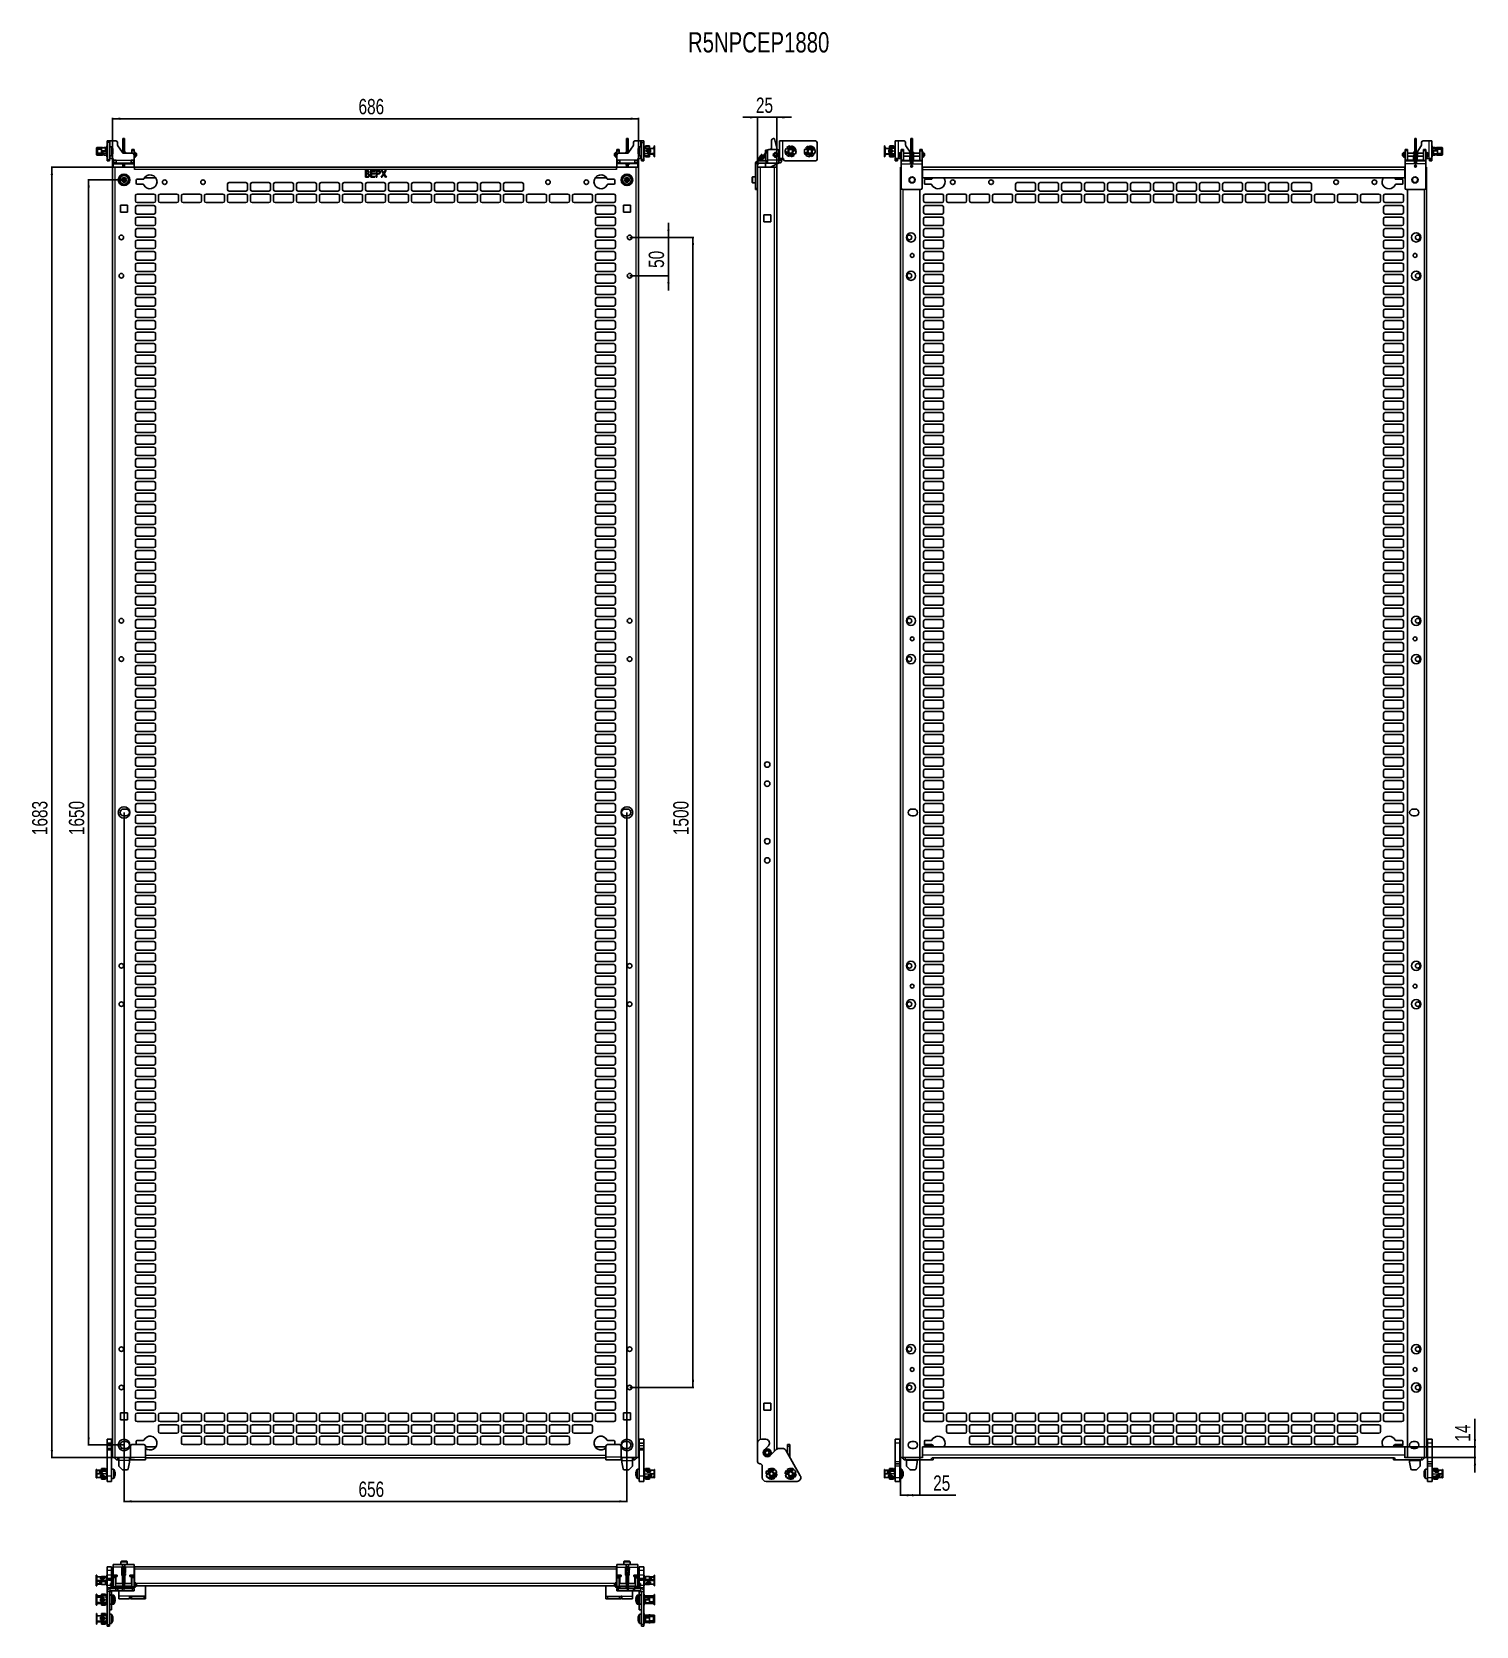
# Model space of a CAD drawing. Header units: millimetres. Extents: x -827 to 1057, y -90 to 1990.
import ezdxf

# ---------------------------------------------------------------- set-up
doc = ezdxf.new("R2010")
doc.units = ezdxf.units.MM
doc.layers.add('FORMAT', color=7, linetype='Continuous')
doc.styles.add('SLDTEXTSTYLE0', font='TXT', dxfattribs={"width": 0.75})
doc.dimstyles.new('SLDDIMSTYLE0', dxfattribs={"dimtxt": 20, "dimasz": 10, "dimexe": 0, "dimexo": 0.0625, "dimgap": 5, "dimtad": 2, "dimdec": 1, "dimrnd": 1e-09, "dimzin": 12, "dimdsep": 46, "dimtxsty": 'SLDTEXTSTYLE0', "dimsah": 1, "dimcen": 0.09, "dimadec": 0, "dimazin": 3, "dimtfac": 1, "dimtofl": 0, "dimtmove": 0, "dimatfit": 3, "dimfxl": 0, "dimfrac": 2, "dimtolj": 1, "dimtzin": 12, "dimarcsym": 0})
doc.dimstyles.new('SLDDIMSTYLE1', dxfattribs={"dimtxt": 20, "dimasz": 10, "dimexe": 0, "dimexo": 0.0625, "dimgap": 5, "dimtad": 2, "dimdec": 1, "dimrnd": 1e-09, "dimzin": 12, "dimdsep": 46, "dimtxsty": 'SLDTEXTSTYLE0', "dimsah": 1, "dimcen": 0.09, "dimadec": 0, "dimazin": 3, "dimtfac": 1, "dimtmove": 0, "dimatfit": 0, "dimfxl": 0, "dimfrac": 2, "dimtolj": 1, "dimtzin": 12, "dimarcsym": 0})

msp = doc.modelspace()

# ---------------------------------------------------------------- texts
at = {"layer": 'FORMAT', "insert": (28.58, 1989.14), "char_height": 26.4583, "attachment_point": 1, "style": 'SLDTEXTSTYLE0'}
msp.add_mtext('R5NPCEP1880', dxfattribs=at)

# ---------------------------------------------------------------- blocks, each defined once
blk = doc.blocks.new('_D')
at = {"layer": 'FORMAT'}
for p, q in [((-693.6, 1813), (-802.2, 1813)), ((-801.2, 1813), (-801.2, 130)), ((-693.6, 130), (-802.2, 130))]:
    blk.add_line(p, q, dxfattribs=at)
for points in [[(-801.2, 1813), (-802.7, 1803), (-799.7, 1803)], [(-801.2, 130), (-799.7, 140), (-802.7, 140)]]:
    blk.add_solid(points, dxfattribs=at)
at = {"layer": 'FORMAT', "insert": (-827, 941.9), "char_height": 20, "attachment_point": 1, "rotation": 90, "style": 'SLDTEXTSTYLE0'}
blk.add_mtext('1683', dxfattribs=at)
blk = doc.blocks.new('_D_1')
at = {"layer": 'FORMAT'}
for p, q in [((-722, 1813), (-722, 1877.3)), ((-722, 1876.3), (-36, 1876.3)), ((-36, 1813), (-36, 1877.3))]:
    blk.add_line(p, q, dxfattribs=at)
for points in [[(-722, 1876.3), (-712, 1874.7), (-712, 1877.8)], [(-36, 1876.3), (-46, 1877.8), (-46, 1874.7)]]:
    blk.add_solid(points, dxfattribs=at)
at = {"layer": 'FORMAT', "insert": (-401.2, 1902.1), "char_height": 20, "attachment_point": 1, "style": 'SLDTEXTSTYLE0'}
blk.add_mtext('686', dxfattribs=at)
blk = doc.blocks.new('_D_2')
at = {"layer": 'FORMAT'}
for p, q in [((-47.5, 1721.5), (36.1, 1721.5)), ((35.1, 1721.5), (35.1, 221.5)), ((-47.5, 221.5), (36.1, 221.5))]:
    blk.add_line(p, q, dxfattribs=at)
for points in [[(35.1, 1721.5), (33.6, 1711.5), (36.6, 1711.5)], [(35.1, 221.5), (36.6, 231.5), (33.6, 231.5)]]:
    blk.add_solid(points, dxfattribs=at)
at = {"layer": 'FORMAT', "insert": (9.3, 941.9), "char_height": 20, "attachment_point": 1, "rotation": 90, "style": 'SLDTEXTSTYLE0'}
blk.add_mtext('1500', dxfattribs=at)
blk = doc.blocks.new('_D_3')
at = {"layer": 'FORMAT'}
for p, q in [((3.1, 1721.5), (3.1, 1740.7)), ((-47.5, 1721.5), (4.1, 1721.5)), ((3.1, 1721.5), (3.1, 1671.5)), ((-47.5, 1671.5), (4.1, 1671.5)), ((3.1, 1671.5), (3.1, 1652.2))]:
    blk.add_line(p, q, dxfattribs=at)
for points in [[(3.1, 1721.5), (4.6, 1731.5), (1.6, 1731.5)], [(3.1, 1671.5), (1.6, 1661.5), (4.6, 1661.5)]]:
    blk.add_solid(points, dxfattribs=at)
at = {"layer": 'FORMAT', "insert": (-22.7, 1681.7), "char_height": 20, "attachment_point": 1, "rotation": 90, "style": 'SLDTEXTSTYLE0'}
blk.add_mtext('50', dxfattribs=at)
blk = doc.blocks.new('_D_4')
at = {"layer": 'FORMAT'}
for p, q in [((-707, 971.5), (-707, 72)), ((-51, 971.5), (-51, 72)), ((-707, 73), (-51, 73))]:
    blk.add_line(p, q, dxfattribs=at)
for points in [[(-707, 73), (-697, 71.4), (-697, 74.5)], [(-51, 73), (-61, 74.5), (-61, 71.4)]]:
    blk.add_solid(points, dxfattribs=at)
at = {"layer": 'FORMAT', "insert": (-401.2, 98.8), "char_height": 20, "attachment_point": 1, "style": 'SLDTEXTSTYLE0'}
blk.add_mtext('656', dxfattribs=at)
blk = doc.blocks.new('_D_5')
at = {"layer": 'FORMAT'}
for p, q in [((-707.1, 1796.5), (-754.2, 1796.5)), ((-753.2, 1796.5), (-753.2, 146.5)), ((-707.1, 146.5), (-754.2, 146.5))]:
    blk.add_line(p, q, dxfattribs=at)
for points in [[(-753.2, 1796.5), (-754.7, 1786.5), (-751.7, 1786.5)], [(-753.2, 146.5), (-751.7, 156.5), (-754.7, 156.5)]]:
    blk.add_solid(points, dxfattribs=at)
at = {"layer": 'FORMAT', "insert": (-779, 941.9), "char_height": 20, "attachment_point": 1, "rotation": 90, "style": 'SLDTEXTSTYLE0'}
blk.add_mtext('1650', dxfattribs=at)
blk = doc.blocks.new('_D_6')
at = {"layer": 'FORMAT'}
for p, q in [((119.4, 1878.1), (100.2, 1878.1)), ((119.4, 1813), (119.4, 1879.1)), ((119.4, 1878.1), (144.4, 1878.1)), ((144.4, 1813), (144.4, 1879.1)), ((144.4, 1878.1), (163.7, 1878.1))]:
    blk.add_line(p, q, dxfattribs=at)
for points in [[(119.4, 1878.1), (109.4, 1879.6), (109.4, 1876.5)], [(144.4, 1878.1), (154.4, 1876.5), (154.4, 1879.6)]]:
    blk.add_solid(points, dxfattribs=at)
at = {"layer": 'FORMAT', "insert": (117.2, 1903.9), "char_height": 20, "attachment_point": 1, "style": 'SLDTEXTSTYLE0'}
blk.add_mtext('25', dxfattribs=at)
blk = doc.blocks.new('_D_7')
at = {"layer": 'FORMAT'}
for p, q in [((306, 130), (306, 80)), ((331, 130), (331, 80)), ((331, 81), (306, 81)), ((331, 81), (377.9, 81))]:
    blk.add_line(p, q, dxfattribs=at)
for points in [[(306, 81), (316, 79.4), (316, 82.5)], [(331, 81), (321, 82.5), (321, 79.4)]]:
    blk.add_solid(points, dxfattribs=at)
at = {"layer": 'FORMAT', "insert": (348.4, 106.8), "char_height": 20, "attachment_point": 1, "style": 'SLDTEXTSTYLE0'}
blk.add_mtext('25', dxfattribs=at)
blk = doc.blocks.new('_D_8')
at = {"layer": 'FORMAT'}
for p, q in [((1055.1, 144), (1055.1, 180.4)), ((963.5, 144), (1056.1, 144)), ((963.5, 130), (1056.1, 130)), ((1055.1, 144), (1055.1, 130)), ((1055.1, 130), (1055.1, 110.7))]:
    blk.add_line(p, q, dxfattribs=at)
for points in [[(1055.1, 144), (1056.6, 154), (1053.6, 154)], [(1055.1, 130), (1053.6, 120), (1056.6, 120)]]:
    blk.add_solid(points, dxfattribs=at)
at = {"layer": 'FORMAT', "insert": (1029.3, 150.8), "char_height": 20, "attachment_point": 1, "rotation": 90, "style": 'SLDTEXTSTYLE0'}
blk.add_mtext('14', dxfattribs=at)

# ---------------------------------------------------------------- dimensions: what is measured, and where the dimension line sits
at = {"layer": 'FORMAT'}
for base, p1, p2, angle, dimstyle, picture, middle in [((-36.05, 1876.27), (-722.05, 1812.97), (-36.05, 1812.97), 0, 'SLDDIMSTYLE0', '_D_1', (-379.05, 1876.27)), ((-801.2, 129.96), (-693.55, 1812.98), (-693.55, 129.96), 90, 'SLDDIMSTYLE0', '_D', (-801.2, 971.47)), ((-753.2, 146.47), (-707.05, 1796.47), (-707.05, 146.47), 90, 'SLDDIMSTYLE0', '_D_5', (-753.2, 971.47)), ((3.1, 1671.47), (-47.55, 1721.47), (-47.55, 1671.47), 90, 'SLDDIMSTYLE1', '_D_3', (3.1, 1696.47)), ((35.1, 221.47), (-47.55, 1721.47), (-47.55, 221.47), 90, 'SLDDIMSTYLE0', '_D_2', (35.1, 971.47)), ((-51.05, 72.97), (-707.05, 971.47), (-51.05, 971.47), 0, 'SLDDIMSTYLE0', '_D_4', (-379.05, 72.97)), ((1055.1, 129.96), (963.45, 143.96), (963.45, 129.96), 90, 'SLDDIMSTYLE1', '_D_8', (1055.1, 165.59))]:
    dim = msp.add_linear_dim(base=base, p1=p1, p2=p2, angle=angle, dimstyle=dimstyle, dxfattribs=at)
    dim.commit()
    dim.dimension.update_dxf_attribs({"geometry": picture, "text_midpoint": middle, "dimtype": 160})
for base, p1, p2, dimstyle, picture, middle in [((144.44, 1878.09), (119.44, 1812.97), (144.44, 1812.97), 'SLDDIMSTYLE1', '_D_6', (131.94, 1878.09)), ((305.95, 80.97), (330.95, 129.97), (305.95, 129.97), 'SLDDIMSTYLE0', '_D_7', (363.13, 80.97))]:
    dim = msp.add_linear_dim(base=base, p1=p1, p2=p2, dimstyle=dimstyle, dxfattribs=at)
    dim.commit()
    dim.dimension.update_dxf_attribs({"geometry": picture, "text_midpoint": middle, "dimtype": 160})

# ---------------------------------------------------------------- linework, layer by layer
at = {"color": 7, "linetype": 'Continuous', "lineweight": 25}
for p, q in [((-743.05, 1837.07), (-743.05, 1837.92)), ((-743.05, 1837.07), (-742.55, 1837.07)), ((-743.05, 1835.65), (-743.05, 1837.07)), ((-742.55, 1835.65), (-743.05, 1835.65)), ((-743.05, 1835.42), (-743.05, 1835.65)), ((-743.05, 1831.13), (-743.05, 1835.42)), ((-742.55, 1835.42), (-743.05, 1835.42)), ((-742.55, 1831.13), (-743.05, 1831.13)), ((-743.05, 1829.62), (-743.05, 1831.13)), ((-742.55, 1837.07), (-742.55, 1835.65)), ((-742.55, 1835.65), (-742.55, 1835.42)), ((-742.55, 1835.42), (-742.55, 1831.13)), ((-737.65, 1838.62), (-742.35, 1838.62)), ((-740.35, 1837.63), (-742.35, 1837.63)), ((-742.35, 1836.41), (-742.35, 1836.2)), ((-741.85, 1836.03), (-742.35, 1836.03)), ((-742.35, 1836.03), (-742.35, 1835.8)), ((-742.35, 1835.8), (-741.85, 1835.8)), ((-742.35, 1835.62), (-742.35, 1835.19)), ((-742.05, 1835.19), (-742.35, 1835.19)), ((-742.35, 1835.19), (-742.35, 1835.05)), ((-742.35, 1835.05), (-742.05, 1835.05)), ((-742.35, 1832.5), (-742.05, 1832.5)), ((-742.35, 1831.75), (-742.05, 1831.75)), ((-742.35, 1831.14), (-742.35, 1831.75)), ((-742.35, 1831.14), (-736.75, 1831.14)), ((-736.75, 1830.83), (-742.35, 1830.83)), ((-742.05, 1831.27), (-742.05, 1835.8)), ((-742.05, 1831.27), (-741.91, 1831.14)), ((-741.85, 1835.8), (-741.85, 1836.03)), ((-741.55, 1836.15), (-741.55, 1831.14)), ((-736.45, 1836.77), (-740.87, 1836.77)), ((-740.35, 1837.23), (-740.35, 1837.63)), ((-736.45, 1837.63), (-740.35, 1837.63)), ((-740.35, 1837.23), (-736.45, 1837.23)), ((-737.65, 1838.62), (-737.65, 1838.62)), ((-737.65, 1838.59), (-737.65, 1838.62)), ((-733.85, 1838.51), (-737.15, 1838.51)), ((-736.75, 1831.14), (-735.59, 1832.73)), ((-735.59, 1832.43), (-736.75, 1830.83)), ((-736.75, 1831.14), (-736.75, 1830.83)), ((-736.45, 1838.09), (-736.33, 1838.33)), ((-736.45, 1834.49), (-736.45, 1838.09)), ((-736.45, 1834.49), (-736.33, 1834.36)), ((-736.45, 1833.3), (-736.45, 1834.49)), ((-736.45, 1833.3), (-736.33, 1833.16)), ((-736.45, 1831.55), (-736.45, 1833.3)), ((-736.33, 1838.33), (-736.33, 1834.36)), ((-731.25, 1838.33), (-736.33, 1838.33)), ((-731.25, 1834.36), (-736.33, 1834.36)), ((-736.33, 1834.36), (-736.33, 1833.16)), ((-735.1, 1833.16), (-736.33, 1833.16)), ((-736.33, 1833.16), (-736.33, 1831.71)), ((-735.12, 1838.56), (-735.04, 1838.51)), ((-732.84, 1833.82), (-733.68, 1833.71)), ((-730.02, 1838.62), (-732.67, 1838.62)), ((-731.25, 1833.83), (-732.65, 1833.83)), ((-732.65, 1833.62), (-730.5, 1833.62)), ((-731.25, 1834.36), (-731.25, 1838.33)), ((-731.25, 1838.33), (-731.05, 1838.19)), ((-731.25, 1834.36), (-731.05, 1834.43)), ((-731.25, 1833.83), (-731.25, 1834.36)), ((-731.05, 1833.91), (-731.25, 1833.83)), ((-731.05, 1838.19), (-731.05, 1834.43)), ((-729.75, 1837.63), (-731.05, 1837.63)), ((-731.05, 1837.23), (-729.75, 1837.23)), ((-731.05, 1834.43), (-731.05, 1833.91)), ((-730.5, 1833.92), (-731.05, 1833.92)), ((-730, 1838.62), (-729.75, 1838.62)), ((-729.85, 1837.23), (-729.85, 1833.57)), ((-729.55, 1836.77), (-729.85, 1836.77)), ((-729.55, 1833.62), (-729.85, 1833.57)), ((-729.75, 1833.32), (-729.75, 1833.02)), ((-729.75, 1833.02), (-729.75, 1830.83)), ((-729.55, 1831.08), (-729.55, 1840.87)), ((-729.05, 1840.87), (-729.55, 1840.87)), ((-729.55, 1831.08), (-729.05, 1831.08)), ((-729.55, 1830.71), (-729.55, 1829.47)), ((-729.05, 1847.27), (-726.05, 1847.27)), ((-729.05, 1845.27), (-729.05, 1847.27)), ((-729.05, 1845.27), (-729.05, 1823.27)), ((-729.05, 1830.77), (-729.05, 1830.77)), ((-726.05, 1847.27), (-726.05, 1845.27)), ((-725.25, 1847.27), (-726.05, 1847.27)), ((-726.05, 1845.27), (-726.05, 1823.27)), ((-723.72, 1839.77), (-726.05, 1839.77)), ((-725.25, 1847.27), (-717.55, 1847.27)), ((-715.55, 1845.27), (-715.55, 1841.9)), ((-715.18, 1840.76), (-709.14, 1832.13)), ((-708.65, 1850.27), (-706.65, 1850.27)), ((-708.65, 1849.9), (-708.65, 1850.27)), ((-708.65, 1849.9), (-708.65, 1835.27)), ((-708.65, 1835.27), (-706.65, 1835.27)), ((-708.65, 1831.77), (-708.65, 1835.27)), ((-706.65, 1831.77), (-708.65, 1831.77)), ((-708.65, 1831.77), (-708.65, 1831.63)), ((-707.5, 1831.27), (-696.05, 1831.27)), ((-706.65, 1850.27), (-706.65, 1849.9)), ((-706.65, 1849.9), (-706.65, 1835.27)), ((-706.65, 1835.27), (-706.65, 1831.77)), ((-706.65, 1831.77), (-706.65, 1831.27)), ((-705.72, 1831.75), (-705.72, 1831.27)), ((-705.72, 1831.75), (-705.72, 1831.74)), ((-705.12, 1831.27), (-705.12, 1831.75)), ((-697.05, 1836.27), (-694.05, 1836.27)), ((-697.05, 1834.27), (-697.05, 1836.27)), ((-697.05, 1834.27), (-697.05, 1831.27)), ((-694.05, 1836.27), (-694.05, 1834.27)), ((-694.05, 1834.27), (-694.05, 1829.27)), ((-694.01, 1831.17), (-694.05, 1831.17)), ((-694.01, 1831.68), (-694.01, 1828.95)), ((-692.11, 1828.95), (-692.11, 1831.68)), ((-691.1, 1831.17), (-692.11, 1831.17)), ((-690.6, 1830.88), (-691.1, 1831.17)), ((-691.1, 1827.37), (-691.1, 1831.17)), ((-690.6, 1830.88), (-690.6, 1827.66)), ((-66.9, 1831.17), (-67.4, 1830.88)), ((-67.4, 1827.66), (-67.4, 1830.88)), ((-65.95, 1831.17), (-66.9, 1831.17)), ((-66.9, 1831.17), (-66.9, 1827.37)), ((-65.95, 1831.64), (-65.95, 1830.27)), ((-65.95, 1830.27), (-65.95, 1826.94)), ((-61.05, 1836.27), (-64.05, 1836.27)), ((-64.05, 1836.27), (-64.05, 1834.27)), ((-64.05, 1834.27), (-64.05, 1829.27)), ((-64.05, 1830.27), (-64.05, 1831.64)), ((-64.05, 1831.17), (-64.05, 1831.17)), ((-64.05, 1826.94), (-64.05, 1830.27)), ((-50.59, 1831.27), (-62.05, 1831.27)), ((-61.05, 1834.27), (-61.05, 1836.27)), ((-61.05, 1834.27), (-61.05, 1831.27)), ((-53.01, 1831.37), (-53.01, 1831.27)), ((-52.41, 1831.27), (-52.41, 1831.38)), ((-51.45, 1850.27), (-49.45, 1850.27)), ((-51.45, 1849.9), (-51.45, 1850.27)), ((-51.45, 1849.9), (-51.45, 1835.27)), ((-51.45, 1835.27), (-49.45, 1835.27)), ((-51.45, 1831.77), (-51.45, 1835.27)), ((-49.45, 1831.77), (-51.45, 1831.77)), ((-51.45, 1831.77), (-51.45, 1831.27)), ((-49.45, 1850.27), (-49.45, 1849.9)), ((-49.45, 1849.9), (-49.45, 1835.27)), ((-49.45, 1835.27), (-49.45, 1831.77)), ((-49.45, 1831.77), (-49.45, 1831.63)), ((-42.91, 1840.76), (-48.95, 1832.13)), ((-42.55, 1845.27), (-42.55, 1841.9)), ((-32.85, 1847.27), (-40.55, 1847.27)), ((-36.44, 1831.92), (-36.47, 1831.92)), ((-32.05, 1839.77), (-34.37, 1839.77)), ((-32.85, 1847.27), (-32.05, 1847.27)), ((-32.05, 1847.27), (-32.05, 1845.27)), ((-29.05, 1847.27), (-32.05, 1847.27)), ((-32.05, 1845.27), (-32.05, 1823.27)), ((-29.05, 1845.27), (-29.05, 1847.27)), ((-29.05, 1845.27), (-29.05, 1823.27)), ((-28.55, 1840.87), (-29.05, 1840.87)), ((-29.05, 1835.64), (-28.55, 1835.64)), ((-29.05, 1833.8), (-28.55, 1833.8)), ((-28.55, 1840.87), (-28.55, 1835.64)), ((-28.55, 1837.71), (-28.31, 1837.63)), ((-28.55, 1835.1), (-28.55, 1835.64)), ((-28.55, 1833.8), (-28.55, 1829.47)), ((-28.55, 1830.28), (-28.35, 1830.31)), ((-28.52, 1830.77), (-28.35, 1830.77)), ((-28.35, 1838.9), (-28.35, 1839.22)), ((-28.35, 1838.6), (-28.35, 1838.9)), ((-28.35, 1838.6), (-28.35, 1838.21)), ((-28.35, 1837.63), (-17.75, 1837.63)), ((-28.1, 1835.04), (-28.35, 1835.04)), ((-28.1, 1834.91), (-28.35, 1834.91)), ((-28.1, 1833.79), (-28.35, 1833.79)), ((-28.35, 1828.65), (-28.35, 1830.83)), ((-27.05, 1837.92), (-28.25, 1837.92)), ((-28.25, 1837.63), (-28.25, 1837.92)), ((-28.25, 1833.76), (-28.25, 1834.91)), ((-27.05, 1839.72), (-27.6, 1839.72)), ((-27.05, 1839.49), (-27.6, 1839.49)), ((-27.6, 1839.19), (-27.05, 1839.19)), ((-27.55, 1834.51), (-27.55, 1834.34)), ((-26.85, 1840.77), (-27.05, 1840.66)), ((-27.05, 1840.04), (-27.05, 1840.66)), ((-26.85, 1840.11), (-27.05, 1840.04)), ((-27.05, 1837.63), (-27.05, 1840.04)), ((-21.76, 1840.77), (-26.85, 1840.77)), ((-26.85, 1840.77), (-26.85, 1840.11)), ((-26.85, 1840.11), (-26.85, 1837.63)), ((-26.85, 1840.11), (-21.76, 1840.11)), ((-25.45, 1834.9), (-25.45, 1833.94)), ((-24.25, 1836.03), (-20.95, 1836.03)), ((-20.95, 1835.8), (-24.25, 1835.8)), ((-20.95, 1832.85), (-24.25, 1832.85)), ((-24.25, 1832.74), (-20.95, 1832.74)), ((-23.37, 1834.36), (-23.37, 1834.4)), ((-23.05, 1833.91), (-22.8, 1833.85)), ((-22.72, 1833.84), (-22.8, 1833.86)), ((-22.5, 1829.24), (-21.35, 1830.83)), ((-21.97, 1829.98), (-21.76, 1829.98)), ((-21.65, 1840.57), (-21.76, 1840.77)), ((-21.76, 1840.11), (-21.76, 1840.77)), ((-21.76, 1837.63), (-21.76, 1840.11)), ((-21.65, 1839.99), (-21.76, 1840.11)), ((-21.76, 1835.14), (-21.76, 1835.8)), ((-21.76, 1832.85), (-21.76, 1833.77)), ((-21.76, 1829.98), (-21.76, 1830.26)), ((-21.76, 1829.98), (-21.65, 1830.12)), ((-21.76, 1826.89), (-21.76, 1829.98)), ((-21.65, 1840.57), (-21.65, 1839.99)), ((-21.65, 1839.99), (-21.65, 1837.63)), ((-21.65, 1837.72), (-21.57, 1837.63)), ((-21.65, 1835.8), (-21.65, 1835.15)), ((-21.65, 1833.78), (-21.65, 1832.85)), ((-21.65, 1830.42), (-21.65, 1830.12)), ((-17.75, 1830.31), (-21.65, 1830.31)), ((-21.65, 1830.12), (-21.65, 1827.06)), ((-21.65, 1829.82), (-21.57, 1829.91)), ((-21.65, 1829.91), (-17.75, 1829.91)), ((-21.39, 1830.77), (-16.55, 1830.77)), ((-21.35, 1830.83), (-15.75, 1830.83)), ((-20.45, 1835.57), (-20.45, 1835.21)), ((-20.45, 1833.62), (-20.45, 1835.21)), ((-20.45, 1833.62), (-20.45, 1833.23)), ((-17.75, 1837.63), (-15.75, 1837.63)), ((-17.75, 1830.31), (-17.75, 1829.91)), ((-16.55, 1830.77), (-16.48, 1830.83)), ((-16.55, 1830.77), (-16.55, 1830.83)), ((-16.25, 1838.51), (-15.75, 1838.51)), ((-15.75, 1829.52), (-15.75, 1829.77)), ((-15.05, 1840.77), (-15.55, 1840.77)), ((-15.55, 1840.77), (-15.55, 1840.77)), ((-15.55, 1840.77), (-15.05, 1840.77)), ((-15.55, 1837.84), (-15.55, 1840.77)), ((-15.55, 1837.84), (-15.05, 1837.84)), ((-15.55, 1837.61), (-15.55, 1837.84)), ((-15.55, 1828.23), (-15.55, 1830.85)), ((-15.07, 1831.16), (-15.05, 1831.16)), ((-15.05, 1840.77), (-15.05, 1840.77)), ((-15.05, 1840.77), (-15.05, 1837.84)), ((-15.05, 1837.84), (-15.05, 1837.07)), ((-15.05, 1837.07), (-15.05, 1831.26)), ((-15.05, 1831.26), (-15.05, 1831.16)), ((-15.05, 1831.16), (-15.05, 1828.23)), ((129.8, 1831.79), (127.01, 1828.26)), ((127.48, 1827.89), (130.27, 1831.42)), ((127.62, 1827.58), (129.64, 1830.31)), ((129.64, 1831.91), (128.43, 1830.37)), ((129.64, 1831.6), (129.64, 1834.77)), ((129.64, 1821.27), (129.64, 1830.63)), ((130.14, 1835.27), (132.41, 1835.27)), ((130.27, 1831.42), (130.27, 1831.42)), ((132.14, 1834.27), (132.14, 1822.07)), ((145.14, 1836.27), (134.14, 1836.27)), ((137.33, 1838.27), (137.33, 1847.27)), ((140.33, 1850.27), (140.95, 1850.27)), ((141.43, 1849.9), (145.1, 1836.27)), ((147.14, 1822.07), (147.14, 1834.27)), ((147.94, 1847.27), (147.94, 1824.27)), ((147.94, 1847.27), (151.74, 1847.27)), ((151.74, 1847.27), (194.94, 1847.27)), ((155.45, 1833.42), (158.46, 1832.61)), ((158.67, 1830.77), (156.38, 1830.28)), ((156.38, 1830.28), (156.48, 1830.51)), ((156.48, 1830.51), (158.55, 1830.95)), ((156.61, 1837.56), (156.49, 1837.64)), ((159.57, 1836.77), (156.56, 1837.57)), ((159.06, 1837.52), (157.69, 1839.05)), ((157.81, 1832.35), (158.28, 1832.5)), ((158.69, 1830.39), (158.42, 1830.72)), ((158.69, 1830.39), (158.84, 1830.53)), ((158.76, 1836.98), (159.2, 1837.38)), ((158.84, 1830.53), (159.36, 1830.99)), ((159.06, 1837.52), (159.2, 1837.38)), ((159.07, 1831.06), (159.27, 1831.1)), ((159.2, 1837.38), (159.67, 1836.86)), ((159.25, 1830.89), (159.2, 1830.88)), ((159.53, 1837), (159.34, 1836.83)), ((162.04, 1838.87), (161.88, 1840.85)), ((163.32, 1838.83), (162.09, 1838.89)), ((163.37, 1838.8), (163.74, 1840.75)), ((165.69, 1830.17), (165.22, 1830.69)), ((165.32, 1830.78), (168.32, 1829.97)), ((165.36, 1830.54), (165.55, 1830.72)), ((166.05, 1837.02), (165.53, 1836.55)), ((165.82, 1836.48), (165.62, 1836.44)), ((165.64, 1836.65), (165.69, 1836.66)), ((166.13, 1830.56), (165.69, 1830.17)), ((165.82, 1830.02), (165.69, 1830.17)), ((165.82, 1830.02), (167.2, 1828.5)), ((166.2, 1837.15), (166.05, 1837.02)), ((166.2, 1837.15), (166.47, 1836.83)), ((166.21, 1836.77), (168.51, 1837.26)), ((168.41, 1837.04), (166.34, 1836.59)), ((169.44, 1834.13), (166.43, 1834.93)), ((167.08, 1835.19), (166.6, 1835.05)), ((168.28, 1829.98), (168.4, 1829.91)), ((168.41, 1837.04), (168.51, 1837.26)), ((180.64, 1832.13), (183.74, 1831.89)), ((181.01, 1836.41), (180.87, 1836.46)), ((184.07, 1836.18), (180.96, 1836.41)), ((183.43, 1836.83), (181.8, 1838.07)), ((184.3, 1830.12), (182.13, 1829.22)), ((182.19, 1829.46), (184.14, 1830.28)), ((183.15, 1831.52), (183.59, 1831.75)), ((183.23, 1836.24), (183.59, 1836.71)), ((183.43, 1836.83), (183.59, 1836.71)), ((183.59, 1836.71), (184.14, 1836.29)), ((183.98, 1836.41), (183.83, 1836.2)), ((184.07, 1836.34), (183.92, 1836.19)), ((184.38, 1829.75), (184.06, 1830.02)), ((184.38, 1829.75), (184.51, 1829.91)), ((184.51, 1829.91), (184.93, 1830.47)), ((184.64, 1830.48), (184.82, 1830.56)), ((184.84, 1830.35), (184.79, 1830.33)), ((186.1, 1838.71), (185.58, 1840.62)), ((187.37, 1838.91), (186.15, 1838.74)), ((187.43, 1838.88), (187.42, 1840.87)), ((190.38, 1837.63), (189.96, 1837.07)), ((190.05, 1837.19), (190.1, 1837.21)), ((190.25, 1837.06), (190.07, 1836.99)), ((190.5, 1837.79), (190.38, 1837.63)), ((190.5, 1837.79), (190.83, 1837.52)), ((190.59, 1837.42), (192.76, 1838.33)), ((192.7, 1838.09), (190.74, 1837.27)), ((191.3, 1830.83), (190.75, 1831.26)), ((190.82, 1831.36), (193.93, 1831.13)), ((190.82, 1831.2), (190.97, 1831.35)), ((190.91, 1831.14), (191.06, 1831.34)), ((194.25, 1835.42), (191.14, 1835.65)), ((191.74, 1836.03), (191.3, 1835.8)), ((191.66, 1831.3), (191.3, 1830.83)), ((191.46, 1830.71), (191.3, 1830.83)), ((191.46, 1830.71), (193.09, 1829.47)), ((192.7, 1838.09), (192.76, 1838.33)), ((193.88, 1831.13), (194.01, 1831.08)), ((196.94, 1845.27), (196.94, 1823.27)), ((285.45, 1840.77), (284.95, 1840.77)), ((284.95, 1840.01), (284.95, 1840.77)), ((285.45, 1840.01), (284.95, 1840.01)), ((284.95, 1836.94), (284.95, 1840.01)), ((284.96, 1836.94), (284.95, 1836.94)), ((284.95, 1836.86), (284.95, 1836.94)), ((284.95, 1830.99), (284.95, 1836.86)), ((284.95, 1829.93), (284.95, 1830.99)), ((285.45, 1829.93), (284.95, 1829.93)), ((284.95, 1826.86), (284.95, 1829.93)), ((285.45, 1840.77), (285.45, 1840.01)), ((285.45, 1840.01), (285.45, 1837.35)), ((285.45, 1830.55), (285.45, 1829.93)), ((285.45, 1829.93), (285.45, 1826.86)), ((286.15, 1838.51), (285.65, 1838.51)), ((286.15, 1838.24), (285.65, 1838.24)), ((285.65, 1838.24), (285.65, 1837.78)), ((285.65, 1837.78), (286.15, 1837.78)), ((291.25, 1837.38), (285.65, 1837.38)), ((287.65, 1830.53), (285.65, 1830.53)), ((286.15, 1837.78), (286.15, 1838.24)), ((287.65, 1829.91), (286.98, 1829.91)), ((291.25, 1830.17), (287.26, 1830.17)), ((287.65, 1837.38), (287.65, 1837.63)), ((291.48, 1837.63), (287.65, 1837.63)), ((298.25, 1830.53), (287.65, 1830.53)), ((291.48, 1829.91), (287.65, 1829.91)), ((290.35, 1834.82), (290.35, 1835.2)), ((290.35, 1834.82), (290.35, 1833.22)), ((290.35, 1832.84), (290.35, 1833.22)), ((294.15, 1835.67), (290.85, 1835.67)), ((290.85, 1835.47), (294.15, 1835.47)), ((290.85, 1832.5), (294.15, 1832.5)), ((294.15, 1832.35), (290.85, 1832.35)), ((292.41, 1838.71), (291.25, 1837.38)), ((291.25, 1830.53), (291.25, 1830.17)), ((291.55, 1829.82), (291.25, 1830.17)), ((291.27, 1830.53), (291.55, 1830.19)), ((291.67, 1840.77), (291.55, 1840.57)), ((291.55, 1840.57), (291.67, 1840.77)), ((291.55, 1837.72), (291.55, 1840.57)), ((291.55, 1834.7), (291.55, 1835.47)), ((291.55, 1832.5), (291.55, 1833.33)), ((291.55, 1828.18), (291.55, 1830.53)), ((291.67, 1840.77), (291.67, 1837.86)), ((296.75, 1840.77), (291.67, 1840.77)), ((291.67, 1835.47), (291.67, 1834.73)), ((291.67, 1833.35), (291.67, 1832.5)), ((291.67, 1830.53), (291.67, 1828.1)), ((292.64, 1833.48), (292.7, 1833.49)), ((293.28, 1834.03), (293.28, 1833.99)), ((295.35, 1839.72), (297.5, 1839.72)), ((295.35, 1833.54), (295.35, 1834.5)), ((296.95, 1840.66), (296.75, 1840.77)), ((296.75, 1839.72), (296.75, 1840.77)), ((296.75, 1840.77), (296.95, 1840.66)), ((296.75, 1828.1), (296.75, 1830.53)), ((296.95, 1840.66), (296.95, 1839.72)), ((296.95, 1830.53), (296.95, 1828.14)), ((297.45, 1833.94), (297.45, 1834.11)), ((298, 1834.65), (298.25, 1834.65)), ((298, 1834.56), (298.25, 1834.56)), ((298, 1833.43), (298.25, 1833.43)), ((298, 1833.39), (298.25, 1833.39)), ((298.15, 1834.56), (298.15, 1833.43)), ((298.15, 1830.54), (298.15, 1829.62)), ((298.45, 1829.93), (298.15, 1830)), ((298.45, 1829.67), (298.15, 1829.77)), ((298.25, 1839.22), (298.25, 1837.38)), ((298.25, 1829.97), (298.25, 1830.53)), ((298.45, 1837.61), (298.3, 1837.58)), ((298.95, 1840.87), (298.45, 1840.87)), ((298.45, 1840.1), (298.45, 1840.87)), ((298.45, 1839.05), (298.45, 1840.1)), ((298.45, 1840.1), (298.95, 1840.1)), ((298.45, 1835.06), (298.45, 1839.05)), ((298.45, 1839.05), (298.95, 1839.05)), ((298.95, 1835.06), (298.45, 1835.06)), ((298.45, 1834.69), (298.45, 1835.06)), ((298.45, 1833.37), (298.45, 1833.21)), ((298.45, 1826.67), (298.45, 1833.21)), ((298.95, 1833.21), (298.45, 1833.21)), ((302.75, 1847.27), (298.95, 1847.27)), ((298.95, 1847.27), (298.95, 1824.27)), ((302.75, 1847.27), (310.45, 1847.27)), ((303.8, 1831.17), (303.3, 1830.88)), ((303.3, 1827.66), (303.3, 1830.88)), ((304.86, 1831.17), (303.8, 1831.17)), ((303.8, 1831.17), (303.8, 1827.37)), ((304.86, 1831.3), (304.86, 1826.6)), ((309.75, 1836.27), (306.75, 1836.27)), ((306.75, 1836.27), (306.75, 1834.27)), ((306.75, 1834.27), (306.75, 1822.07)), ((309.75, 1834.27), (309.75, 1836.27)), ((309.75, 1834.27), (309.75, 1822.07)), ((317.92, 1831.17), (309.75, 1831.17)), ((312.45, 1845.27), (312.45, 1841.9)), ((312.82, 1840.76), (318.46, 1832.7)), ((317.93, 1831.51), (317.91, 1829.9)), ((318.51, 1829.89), (318.53, 1831.5)), ((319.35, 1831.17), (318.52, 1831.17)), ((319.35, 1850.27), (321.35, 1850.27)), ((319.35, 1847.27), (319.35, 1850.27)), ((319.35, 1838.27), (319.35, 1847.27)), ((319.35, 1835.27), (319.35, 1838.27)), ((319.35, 1835.27), (321.35, 1835.27)), ((319.35, 1834.77), (319.35, 1835.27)), ((319.35, 1829.09), (319.35, 1834.77)), ((321.35, 1850.27), (321.35, 1847.27)), ((321.35, 1838.27), (321.35, 1847.27)), ((321.35, 1838.27), (321.35, 1835.27)), ((321.35, 1835.27), (321.35, 1834.77)), ((321.35, 1829.17), (321.35, 1834.77)), ((321.35, 1831.27), (322.32, 1831.27)), ((322.32, 1831.17), (321.35, 1831.17)), ((322.32, 1831.38), (322.29, 1828.73)), ((322.88, 1828.12), (322.92, 1831.37)), ((322.92, 1831.27), (330.95, 1831.27)), ((330.95, 1831.17), (322.92, 1831.17)), ((330.95, 1836.27), (330.95, 1834.27)), ((333.95, 1836.27), (330.95, 1836.27)), ((330.95, 1822.07), (330.95, 1834.27)), ((333.95, 1834.27), (333.95, 1836.27)), ((333.95, 1822.07), (333.95, 1834.27)), ((333.96, 1831.17), (333.95, 1831.17)), ((333.96, 1831.64), (333.96, 1826.94)), ((335.86, 1826.94), (335.86, 1831.64)), ((336.8, 1831.17), (335.86, 1831.17)), ((337.3, 1830.88), (336.8, 1831.17)), ((336.8, 1827.37), (336.8, 1831.17)), ((337.3, 1830.88), (337.3, 1827.66)), ((961, 1831.17), (960.5, 1830.88)), ((960.5, 1827.66), (960.5, 1830.88)), ((962.02, 1831.17), (961, 1831.17)), ((961, 1831.17), (961, 1827.37)), ((962.02, 1831.68), (962.02, 1826.98)), ((963.92, 1826.98), (963.92, 1831.68)), ((963.95, 1831.17), (963.92, 1831.17)), ((963.95, 1836.27), (966.95, 1836.27)), ((963.95, 1834.27), (963.95, 1836.27)), ((963.95, 1822.07), (963.95, 1834.27)), ((966.95, 1836.27), (966.95, 1834.27)), ((966.95, 1822.07), (966.95, 1834.27)), ((975.03, 1831.27), (966.95, 1831.27)), ((975.02, 1831.17), (966.95, 1831.17)), ((975.03, 1831.75), (975.02, 1830.19)), ((975.62, 1830.18), (975.63, 1831.75)), ((976.55, 1831.17), (975.62, 1831.17)), ((976.55, 1831.27), (975.63, 1831.27)), ((976.55, 1850.27), (978.55, 1850.27)), ((976.55, 1847.27), (976.55, 1850.27)), ((976.55, 1838.27), (976.55, 1847.27)), ((976.55, 1835.27), (976.55, 1838.27)), ((976.55, 1835.27), (978.55, 1835.27)), ((976.55, 1834.77), (976.55, 1835.27)), ((976.55, 1829.52), (976.55, 1834.77)), ((978.55, 1850.27), (978.55, 1847.27)), ((978.55, 1838.27), (978.55, 1847.27)), ((978.55, 1838.27), (978.55, 1835.27)), ((978.55, 1835.27), (978.55, 1834.77)), ((978.55, 1829.56), (978.55, 1834.77)), ((979.42, 1831.17), (978.55, 1831.17)), ((979.17, 1832.29), (979.05, 1832.13)), ((979.43, 1831.61), (979.4, 1829.11)), ((985.09, 1840.76), (979.53, 1832.81)), ((979.99, 1828.22), (980.03, 1831.6)), ((988.15, 1831.17), (980.02, 1831.17)), ((985.45, 1845.27), (985.45, 1841.9)), ((995.15, 1847.27), (987.45, 1847.27)), ((988.15, 1836.27), (991.15, 1836.27)), ((988.15, 1834.27), (988.15, 1836.27)), ((988.15, 1834.27), (988.15, 1822.07)), ((991.15, 1836.27), (991.15, 1834.27)), ((991.15, 1834.27), (991.15, 1822.07)), ((991.21, 1831.17), (991.15, 1831.17)), ((991.21, 1831.47), (991.21, 1826.77)), ((993.11, 1826.77), (993.11, 1831.47)), ((994, 1831.17), (993.11, 1831.17)), ((994.5, 1830.88), (994, 1831.17)), ((994, 1827.37), (994, 1831.17)), ((994.5, 1830.88), (994.5, 1827.66)), ((995.15, 1847.27), (998.95, 1847.27)), ((998.95, 1847.27), (998.95, 1824.27)), ((998.95, 1840.87), (999.45, 1840.87)), ((998.95, 1840.85), (999.45, 1840.85)), ((999.45, 1839.05), (998.95, 1839.05)), ((999.45, 1837.64), (998.95, 1837.64)), ((999.45, 1840.85), (999.45, 1840.87)), ((999.45, 1840.85), (999.45, 1839.05)), ((999.45, 1837.64), (999.45, 1839.05)), ((999.45, 1837.64), (999.45, 1826.79)), ((999.65, 1836.77), (999.45, 1836.77)), ((999.45, 1834.69), (999.75, 1834.72)), ((999.9, 1838.62), (999.65, 1838.62)), ((999.9, 1838.61), (999.65, 1838.61)), ((999.65, 1835.53), (999.65, 1837.38)), ((999.65, 1835.16), (999.65, 1835.53)), ((1000.95, 1830.86), (999.65, 1830.86)), ((999.65, 1830.53), (1000.95, 1830.53)), ((999.93, 1834.79), (999.75, 1834.74)), ((999.75, 1830.86), (999.75, 1834.74)), ((1000.43, 1838.62), (999.93, 1838.62)), ((1002.56, 1835.03), (1000.4, 1835.03)), ((1000.4, 1834.66), (1000.95, 1834.66)), ((1002.55, 1838.62), (1000.43, 1838.62)), ((1000.95, 1834.68), (1001.15, 1834.77)), ((1000.95, 1834.39), (1000.95, 1834.68)), ((1000.95, 1834.39), (1001.15, 1834.49)), ((1000.95, 1830.41), (1000.95, 1834.39)), ((1000.95, 1830.41), (1001.15, 1830.28)), ((1001.15, 1834.77), (1001.15, 1834.49)), ((1001.15, 1834.77), (1002.56, 1834.77)), ((1001.15, 1834.49), (1001.15, 1830.28)), ((1001.15, 1834.49), (1006.24, 1834.49)), ((1001.15, 1830.28), (1006.24, 1830.28)), ((1002.58, 1838.62), (1002.55, 1838.62)), ((1002.55, 1838.62), (1002.55, 1838.62)), ((1002.55, 1838.62), (1002.58, 1838.62)), ((1002.75, 1834.78), (1003.59, 1834.84)), ((1003.75, 1838.51), (1004.95, 1838.51)), ((1003.75, 1838.41), (1007.05, 1838.41)), ((1004.65, 1835.14), (1006.24, 1835.14)), ((1005.5, 1836.04), (1006.65, 1837.38)), ((1006.65, 1837), (1005.5, 1835.67)), ((1006.24, 1835.14), (1006.24, 1836.52)), ((1006.24, 1834.49), (1006.24, 1835.14)), ((1006.24, 1835.14), (1006.35, 1834.96)), ((1006.24, 1830.28), (1006.24, 1834.49)), ((1006.24, 1834.49), (1006.35, 1834.32)), ((1006.24, 1830.28), (1006.35, 1830.51)), ((1006.35, 1836.66), (1006.35, 1834.96)), ((1006.35, 1834.96), (1006.35, 1834.32)), ((1006.35, 1834.32), (1006.35, 1830.51)), ((1010.25, 1830.86), (1006.35, 1830.86)), ((1006.35, 1830.53), (1010.25, 1830.53)), ((1011.45, 1836.77), (1006.46, 1836.77)), ((1006.65, 1837), (1006.65, 1837.38)), ((1006.65, 1837.38), (1012.25, 1837.38)), ((1012.25, 1837), (1006.65, 1837)), ((1012.25, 1838.62), (1007.55, 1838.62)), ((1007.55, 1838.59), (1007.55, 1838.62)), ((1007.55, 1838.59), (1007.55, 1838.53)), ((1010.25, 1830.86), (1010.25, 1830.53)), ((1010.25, 1830.53), (1012.25, 1830.53)), ((1011.95, 1836.27), (1011.45, 1836.77)), ((1011.45, 1832.13), (1011.45, 1836.77)), ((1012.25, 1835.05), (1011.75, 1835.05)), ((1011.75, 1832.5), (1011.75, 1832.35)), ((1012.25, 1832.5), (1011.75, 1832.5)), ((1011.75, 1832.35), (1012.25, 1832.35)), ((1011.95, 1836.27), (1011.95, 1832.47)), ((1012.25, 1836.41), (1012.25, 1835.8)), ((1012.25, 1832.35), (1012.25, 1832.5)), ((1012.25, 1830.86), (1012.25, 1831.52)), ((1012.45, 1837.57), (1012.95, 1837.57)), ((1012.45, 1833.42), (1012.45, 1837.57)), ((1012.45, 1833.42), (1012.95, 1833.42)), ((1012.45, 1832.61), (1012.45, 1833.42)), ((1012.45, 1832.61), (1012.95, 1832.61)), ((1012.45, 1830.99), (1012.45, 1832.61)), ((1012.95, 1830.99), (1012.45, 1830.99)), ((1012.95, 1837.92), (1012.95, 1837.57)), ((1012.95, 1837.57), (1012.95, 1833.42)), ((1012.95, 1833.42), (1012.95, 1832.61)), ((1012.95, 1832.61), (1012.95, 1830.99)), ((1012.95, 1830.99), (1012.95, 1829.62)), ((-742.35, 1828.92), (-737.65, 1828.92)), ((-737.65, 1829.14), (-737.65, 1829.27)), ((-737.65, 1829.14), (-737.65, 1828.92)), ((-737.65, 1828.93), (-736.55, 1828.75)), ((-733.85, 1829.48), (-737.15, 1829.48)), ((-733.85, 1829.03), (-735.04, 1829.03)), ((-734.72, 1829.28), (-734.83, 1829.48)), ((-734.72, 1829.28), (-734.72, 1829.28)), ((-732.65, 1828.93), (-732.67, 1828.93)), ((-732.67, 1828.92), (-730.02, 1828.92)), ((-732.65, 1828.93), (-732.65, 1829.05)), ((-730.55, 1828.96), (-730.55, 1828.98)), ((-730, 1829.09), (-729.75, 1829.09)), ((-730, 1828.92), (-729.75, 1828.92)), ((-729.55, 1829.47), (-729.05, 1829.47)), ((-729.55, 1826.92), (-729.55, 1829.47)), ((-729.05, 1826.92), (-729.55, 1826.92)), ((-729.55, 1826.92), (-729.55, 1826.67)), ((-729.05, 1826.67), (-729.55, 1826.67)), ((-729.05, 1821.27), (-729.05, 1823.27)), ((-726.05, 1821.27), (-729.05, 1821.27)), ((-726.05, 1827.77), (-723.72, 1827.77)), ((-726.05, 1824.27), (-725.25, 1824.27)), ((-726.05, 1823.27), (-726.05, 1821.27)), ((-721.25, 1824.27), (-725.25, 1824.27)), ((-722.05, 129.97), (-722.05, 1812.97)), ((-722.05, 1812.97), (-718.95, 1812.97)), ((-721.25, 1822.07), (-721.25, 1824.27)), ((-721.25, 1822.07), (-717.45, 1822.07)), ((-721.25, 1821.27), (-721.25, 1818.27)), ((-721.16, 1821.27), (-721.25, 1821.27)), ((-721.25, 1818.27), (-717.45, 1818.27)), ((-721.25, 1818.27), (-721.25, 1817.47)), ((-721.25, 1812.97), (-721.25, 1817.47)), ((-718.95, 1812.97), (-693.55, 1812.97)), ((-717.45, 1822.07), (-717.45, 1818.27)), ((-717.45, 1818.27), (-709.15, 1818.27)), ((-709.15, 1818.27), (-706.15, 1818.27)), ((-709.15, 1817.47), (-709.15, 1818.27)), ((-709.15, 1817.47), (-708.65, 1817.47)), ((-708.65, 1818.27), (-708.65, 1812.97)), ((-706.65, 1818.27), (-706.65, 1812.97)), ((-706.65, 1817.47), (-706.15, 1817.47)), ((-706.15, 1818.27), (-697.85, 1818.27)), ((-706.15, 1818.27), (-706.15, 1817.47)), ((-697.85, 1822.07), (-694.05, 1822.07)), ((-697.85, 1818.27), (-697.85, 1822.07)), ((-697.85, 1818.27), (-694.05, 1818.27)), ((-694.05, 1821.27), (-694.13, 1821.27)), ((-694.05, 1829.27), (-694.05, 1822.07)), ((-694.05, 1827.37), (-694.01, 1827.37)), ((-694.05, 1821.27), (-694.05, 1818.27)), ((-694.05, 1817.47), (-694.05, 1818.27)), ((-694.05, 1817.47), (-694.05, 1812.97)), ((-694.01, 1828.95), (-694.01, 1826.98)), ((-693.55, 1812.97), (-693.55, 1812.98)), ((-64.55, 1812.98), (-693.55, 1812.98)), ((-693.55, 1812.97), (-693.55, 1809.88)), ((-692.11, 1826.98), (-692.11, 1828.95)), ((-692.11, 1827.37), (-691.1, 1827.37)), ((-691.1, 1827.37), (-690.6, 1827.66)), ((-392.16, 1808.98), (-390.4, 1808.98)), ((-392.16, 1799.98), (-392.16, 1808.98)), ((-385, 1808.98), (-379.93, 1808.98)), ((-385, 1799.98), (-385, 1808.98)), ((-379.93, 1808.98), (-379.93, 1808.06)), ((-378.31, 1808.98), (-376.55, 1808.98)), ((-378.31, 1799.98), (-378.31, 1808.98)), ((-371.56, 1808.98), (-370.63, 1808.98)), ((-368.74, 1804.57), (-371.56, 1808.98)), ((-370.63, 1808.98), (-368.27, 1805.3)), ((-368.27, 1805.3), (-365.92, 1808.98)), ((-364.98, 1808.98), (-367.81, 1804.57)), ((-365.92, 1808.98), (-364.98, 1808.98)), ((-67.4, 1827.66), (-66.9, 1827.37)), ((-66.9, 1827.37), (-65.95, 1827.37)), ((-64.55, 1812.98), (-64.55, 1812.97)), ((-64.55, 1812.97), (-39.15, 1812.97)), ((-64.55, 1809.88), (-64.55, 1812.97)), ((-64.05, 1829.27), (-64.05, 1822.07)), ((-64.05, 1827.37), (-64.05, 1827.37)), ((-60.25, 1822.07), (-64.05, 1822.07)), ((-64.05, 1821.27), (-64.05, 1818.27)), ((-64.05, 1821.27), (-63.96, 1821.27)), ((-60.25, 1818.27), (-64.05, 1818.27)), ((-64.05, 1817.47), (-64.05, 1818.27)), ((-64.05, 1817.47), (-64.05, 1812.97)), ((-60.25, 1818.27), (-60.25, 1822.07)), ((-51.95, 1818.27), (-60.25, 1818.27)), ((-52.83, 1818.27), (-52.82, 1817.01)), ((-52.22, 1817.01), (-52.23, 1818.27)), ((-48.95, 1818.27), (-51.95, 1818.27)), ((-51.95, 1818.27), (-51.95, 1817.47)), ((-51.45, 1817.47), (-51.95, 1817.47)), ((-51.45, 1818.27), (-51.45, 1812.97)), ((-49.45, 1818.27), (-49.45, 1812.97)), ((-48.95, 1817.47), (-49.45, 1817.47)), ((-40.65, 1818.27), (-48.95, 1818.27)), ((-48.95, 1817.47), (-48.95, 1818.27)), ((-48.44, 1818.27), (-48.42, 1817.31)), ((-47.82, 1817.31), (-47.84, 1818.27)), ((-36.85, 1822.07), (-40.65, 1822.07)), ((-40.65, 1822.07), (-40.65, 1818.27)), ((-36.85, 1818.27), (-40.65, 1818.27)), ((-39.15, 1812.97), (-36.05, 1812.97)), ((-36.93, 1821.27), (-36.85, 1821.27)), ((-36.85, 1824.27), (-32.85, 1824.27)), ((-36.85, 1822.07), (-36.85, 1824.27)), ((-36.85, 1821.27), (-36.85, 1818.27)), ((-36.85, 1818.27), (-36.85, 1817.47)), ((-36.85, 1812.97), (-36.85, 1817.47)), ((-36.05, 129.97), (-36.05, 1812.97)), ((-34.37, 1827.77), (-32.05, 1827.77)), ((-32.05, 1824.27), (-32.85, 1824.27)), ((-32.05, 1823.27), (-32.05, 1821.27)), ((-32.05, 1821.27), (-29.05, 1821.27)), ((-28.55, 1829.47), (-29.05, 1829.47)), ((-28.55, 1828.16), (-29.05, 1828.16)), ((-29.05, 1826.67), (-28.55, 1826.67)), ((-29.05, 1821.27), (-29.05, 1823.27)), ((-28.55, 1829.47), (-28.55, 1828.16)), ((-28.55, 1828.16), (-28.55, 1826.67)), ((-28.35, 1828.33), (-28.35, 1828.65)), ((-25.44, 1828.05), (-27.6, 1828.05)), ((-27.05, 1827.83), (-27.6, 1827.83)), ((-27.05, 1826.99), (-27.05, 1828.05)), ((-27.05, 1826.99), (-26.85, 1826.89)), ((-27.05, 1826.89), (-27.05, 1826.99)), ((-27.05, 1826.89), (-26.85, 1826.77)), ((-26.85, 1828.05), (-26.85, 1826.89)), ((-26.85, 1826.89), (-21.76, 1826.89)), ((-26.85, 1826.89), (-26.85, 1826.77)), ((-26.85, 1826.77), (-21.76, 1826.77)), ((-21.76, 1826.89), (-21.65, 1827.06)), ((-21.76, 1826.77), (-21.65, 1826.97)), ((-21.76, 1826.77), (-21.76, 1826.89)), ((-21.65, 1827.06), (-21.65, 1826.97)), ((-16.25, 1829.52), (-16.25, 1829.03)), ((-15.75, 1829.52), (-16.25, 1829.52)), ((-16.25, 1829.03), (-15.75, 1829.03)), ((-15.75, 1829.03), (-15.75, 1829.52)), ((-15.55, 1828.23), (-15.05, 1828.23)), ((-15.55, 1826.78), (-15.55, 1828.23)), ((-15.55, 1826.77), (-15.55, 1826.78)), ((-15.55, 1826.78), (-15.05, 1826.78)), ((-15.55, 1826.77), (-15.05, 1826.77)), ((-15.05, 1828.23), (-15.05, 1826.78)), ((-15.05, 1826.78), (-15.05, 1826.77)), ((116.44, 1785.77), (116.44, 1817.47)), ((119.44, 1785.77), (119.44, 1817.47)), ((119.44, 1816.51), (119.56, 1816.66)), ((119.44, 1812.97), (122.54, 1812.97)), ((119.97, 1818.22), (119.45, 1817.52)), ((119.51, 1823.07), (119.55, 1823.02)), ((119.51, 1817.79), (119.77, 1818.11)), ((119.56, 1816.66), (120.75, 1818.26)), ((119.56, 1816.66), (119.56, 1816.66)), ((119.83, 1822.5), (119.87, 1822.46)), ((119.91, 1823.58), (119.96, 1823.53)), ((120.24, 1821.27), (130.64, 1821.27)), ((120.24, 1818.27), (130.64, 1818.27)), ((120.31, 1824.09), (120.36, 1824.04)), ((120.6, 1823.01), (120.59, 1823.16)), ((120.72, 1824.6), (120.76, 1824.55)), ((120.75, 1821.94), (121.13, 1821.63)), ((121, 1823.53), (120.99, 1823.67)), ((121.12, 1825.11), (121.17, 1825.06)), ((121.12, 1821.41), (121.25, 1821.31)), ((121.13, 1821.63), (121.21, 1821.57)), ((121.25, 1821.29), (121.23, 1821.27)), ((121.4, 1824.05), (121.39, 1824.18)), ((121.52, 1825.62), (121.57, 1825.57)), ((121.8, 1824.56), (121.79, 1824.69)), ((121.86, 1821.27), (121.88, 1821.43)), ((121.97, 1826.51), (121.92, 1826.47)), ((121.92, 1826.14), (121.97, 1826.08)), ((122.2, 1825.08), (122.19, 1825.2)), ((122.54, 1812.98), (122.3, 1812.97)), ((122.54, 1812.98), (129.64, 1812.98)), ((141.34, 1812.97), (122.54, 1812.97)), ((125.89, 1828.13), (126.28, 1827.82)), ((126.65, 1828.29), (126.26, 1828.6)), ((126.28, 1827.82), (126.36, 1827.76)), ((126.73, 1828.23), (126.65, 1828.29)), ((127.01, 1828.26), (127.01, 1828.26)), ((129.64, 1812.97), (129.64, 1818.27)), ((130.64, 1821.27), (130.64, 1818.27)), ((132.14, 1821.27), (130.64, 1821.27)), ((130.64, 1818.27), (132.14, 1818.27)), ((132.14, 1818.27), (132.14, 1822.07)), ((147.14, 1818.27), (132.14, 1818.27)), ((146.64, 1818.27), (136.41, 1812.97)), ((136.43, 1812.98), (141.34, 1812.98)), ((141.34, 1812.97), (144.44, 1812.97)), ((144.44, 1812.97), (144.44, 141.35)), ((147.14, 1822.07), (147.14, 1818.27)), ((151.74, 1824.27), (147.94, 1824.27)), ((147.94, 1822.07), (147.94, 1824.27)), ((147.94, 1822.07), (150.94, 1822.07)), ((150.94, 1822.07), (150.94, 1824.27)), ((153.24, 1824.27), (151.74, 1824.27)), ((153.24, 1823.27), (153.24, 1824.27)), ((194.94, 1821.27), (155.24, 1821.27)), ((161.51, 1828.74), (161.15, 1826.79)), ((161.56, 1828.71), (162.79, 1828.65)), ((162.85, 1828.68), (163, 1826.69)), ((182.13, 1829.22), (182.19, 1829.46)), ((187.46, 1828.66), (187.47, 1826.67)), ((187.52, 1828.64), (188.74, 1828.8)), ((188.79, 1828.84), (189.31, 1826.92)), ((285.45, 1826.86), (284.95, 1826.86)), ((284.95, 1826.77), (284.95, 1826.86)), ((284.95, 1826.77), (285.45, 1826.77)), ((285.45, 1826.86), (285.45, 1826.77)), ((286.15, 1829.31), (285.65, 1829.31)), ((286.15, 1829.03), (285.65, 1829.03)), ((291.67, 1828.1), (291.55, 1828.18)), ((291.55, 1826.97), (291.55, 1828.18)), ((291.55, 1826.97), (291.67, 1826.77)), ((291.67, 1826.77), (291.55, 1826.97)), ((291.55, 1826.97), (291.55, 1826.97)), ((296.75, 1828.1), (291.67, 1828.1)), ((291.67, 1828.1), (291.67, 1826.77)), ((296.75, 1826.77), (291.67, 1826.77)), ((296.95, 1828.14), (296.75, 1828.1)), ((296.75, 1826.77), (296.75, 1828.1)), ((296.75, 1826.77), (296.95, 1826.89)), ((296.95, 1826.89), (296.75, 1826.77)), ((296.95, 1829.62), (298.15, 1829.62)), ((297.5, 1828.2), (296.95, 1828.2)), ((296.95, 1828.14), (296.95, 1826.89)), ((296.95, 1827.83), (297.5, 1827.83)), ((298.25, 1828.7), (298.25, 1829.14)), ((298.25, 1828.7), (298.25, 1828.33)), ((298.45, 1826.67), (298.95, 1826.67)), ((298.95, 1824.27), (302.75, 1824.27)), ((298.95, 1823.27), (298.95, 1824.27)), ((298.95, 1823.27), (298.95, 1821.27)), ((298.95, 1821.27), (301.95, 1821.27)), ((301.95, 1824.27), (301.95, 1823.27)), ((301.95, 1821.27), (301.95, 1823.27)), ((306.75, 1824.27), (302.75, 1824.27)), ((303.3, 1827.66), (303.8, 1827.37)), ((303.8, 1827.37), (304.86, 1827.37)), ((305.95, 1812.97), (306.75, 1812.97)), ((305.95, 129.97), (305.95, 1812.97)), ((306.75, 1821.27), (306.75, 1817.47)), ((318.85, 1821.27), (306.75, 1821.27)), ((306.75, 1785.77), (306.75, 1817.47)), ((309.75, 1827.37), (317.91, 1827.37)), ((309.75, 1822.07), (310.55, 1822.07)), ((310.55, 1822.07), (310.55, 1821.27)), ((317.81, 1821.38), (317.8, 1821.32)), ((317.8, 1821.32), (317.8, 1821.27)), ((317.91, 1821.77), (317.81, 1821.38)), ((318.4, 1821.28), (318.41, 1821.33)), ((318.41, 1821.33), (318.46, 1821.52)), ((318.63, 1825.06), (318.53, 1825.19)), ((318.85, 1817.47), (318.85, 1821.27)), ((318.85, 1818.27), (319.35, 1818.27)), ((321.85, 1817.47), (318.85, 1817.47)), ((319.03, 1824.69), (318.91, 1824.77)), ((319.35, 1817.47), (319.35, 1820.23)), ((319.35, 1813.47), (319.35, 1814.97)), ((321.35, 1817.47), (321.35, 1820.17)), ((321.35, 1818.27), (321.85, 1818.27)), ((321.35, 1813.47), (321.35, 1814.97)), ((333.95, 1821.27), (321.85, 1821.27)), ((321.85, 1821.27), (321.85, 1817.47)), ((322.39, 1825.93), (322.63, 1825.69)), ((322.82, 1827.37), (330.95, 1827.37)), ((322.89, 1827.69), (322.84, 1828.1)), ((322.89, 1827.63), (322.89, 1827.69)), ((330.15, 1821.27), (330.15, 1822.07)), ((330.15, 1822.07), (330.95, 1822.07)), ((333.95, 1827.37), (333.96, 1827.37)), ((333.95, 1817.47), (333.95, 1821.27)), ((333.95, 1817.47), (333.95, 1785.77)), ((334.45, 1812.97), (333.95, 1812.97)), ((334.45, 1812.98), (963.45, 1812.98)), ((334.45, 1809.88), (334.45, 1812.98)), ((334.45, 1809.88), (334.45, 1798.98)), ((335.86, 1827.37), (336.8, 1827.37)), ((336.8, 1827.37), (337.3, 1827.66)), ((960.5, 1827.66), (961, 1827.37)), ((961, 1827.37), (962.02, 1827.37)), ((963.45, 1812.98), (963.45, 1809.88)), ((963.95, 1812.97), (963.45, 1812.97)), ((963.45, 1798.98), (963.45, 1809.88)), ((963.92, 1827.37), (963.95, 1827.37)), ((963.95, 1817.47), (963.95, 1821.27)), ((963.95, 1821.27), (976.05, 1821.27)), ((963.95, 1817.47), (963.95, 1785.77)), ((966.95, 1827.37), (975.04, 1827.37)), ((967.75, 1822.07), (966.95, 1822.07)), ((967.75, 1821.27), (967.75, 1822.07)), ((975.07, 1822.3), (974.96, 1821.89)), ((974.96, 1821.89), (974.96, 1821.83)), ((975.55, 1821.78), (975.56, 1821.84)), ((975.56, 1821.84), (975.61, 1822.05)), ((975.79, 1825.41), (975.65, 1825.6)), ((976.05, 1821.27), (976.05, 1817.47)), ((976.55, 1818.27), (976.05, 1818.27)), ((976.05, 1817.47), (979.05, 1817.47)), ((976.55, 1817.47), (976.55, 1820.66)), ((976.55, 1813.47), (976.55, 1814.97)), ((978.55, 1817.47), (978.55, 1820.63)), ((979.05, 1818.27), (978.55, 1818.27)), ((978.55, 1813.47), (978.55, 1814.97)), ((979.05, 1821.27), (991.15, 1821.27)), ((979.05, 1817.47), (979.05, 1821.27)), ((979.96, 1827.37), (988.15, 1827.37)), ((979.96, 1826.33), (979.96, 1826.9)), ((980.02, 1828.03), (979.97, 1828.45)), ((980.01, 1827.97), (980.02, 1828.03)), ((987.35, 1822.07), (987.35, 1821.27)), ((988.15, 1822.07), (987.35, 1822.07)), ((991.15, 1827.37), (991.21, 1827.37)), ((991.15, 1824.27), (995.15, 1824.27)), ((991.15, 1821.27), (991.15, 1817.47)), ((991.15, 1785.77), (991.15, 1817.47)), ((991.15, 1812.97), (991.95, 1812.97)), ((991.95, 1812.97), (991.95, 129.97)), ((993.11, 1827.37), (994, 1827.37)), ((994, 1827.37), (994.5, 1827.66)), ((998.95, 1824.27), (995.15, 1824.27)), ((995.95, 1824.27), (995.95, 1823.27)), ((995.95, 1821.27), (995.95, 1823.27)), ((998.95, 1821.27), (995.95, 1821.27)), ((998.95, 1826.79), (999.45, 1826.79)), ((998.95, 1826.69), (999.45, 1826.69)), ((998.95, 1826.67), (999.45, 1826.67)), ((998.95, 1823.27), (998.95, 1824.27)), ((998.95, 1823.27), (998.95, 1821.27)), ((999.45, 1826.79), (999.45, 1826.69)), ((999.45, 1826.69), (999.45, 1826.67)), ((999.9, 1829), (999.65, 1829)), ((999.9, 1828.94), (999.65, 1828.94)), ((999.9, 1828.92), (999.65, 1828.92)), ((1000.43, 1828.92), (1002.55, 1828.92)), ((1000.45, 1828.93), (1000.45, 1828.93)), ((1002.55, 1828.98), (1002.55, 1828.92)), ((1003.75, 1829.31), (1007.05, 1829.31)), ((1003.75, 1829.13), (1004.79, 1829.13)), ((1003.75, 1829.03), (1004.96, 1829.03)), ((1004.66, 1829.31), (1004.63, 1829.24)), ((1004.63, 1829.24), (1004.63, 1829.24)), ((1005.48, 1828.74), (1005.03, 1828.99)), ((1007.55, 1829.14), (1007.55, 1829.04)), ((1007.55, 1828.92), (1007.55, 1829.04)), ((1007.55, 1828.92), (1012.25, 1828.92)), ((-707.05, 1796.47), (-709.66, 1795.25)), ((-707.05, 1796.47), (-709.41, 1798.13)), ((-707.05, 1796.47), (-707.3, 1793.6)), ((-707.05, 1796.47), (-706.79, 1799.35)), ((-707.05, 1796.47), (-704.43, 1797.69)), ((-707.05, 1796.47), (-704.68, 1794.82)), ((-691.05, 1796.23), (-691.05, 1791.73)), ((-682.1, 1797.23), (-690.05, 1797.23)), ((-690.05, 1790.73), (-682.1, 1790.73)), ((-665.56, 1798.98), (-680.53, 1798.98)), ((-572.05, 1790.97), (-572.05, 1783.97)), ((-548.05, 1792.97), (-570.05, 1792.97)), ((-546.05, 1783.97), (-546.05, 1790.97)), ((-542.05, 1790.97), (-542.05, 1783.97)), ((-518.05, 1792.97), (-540.05, 1792.97)), ((-516.05, 1783.97), (-516.05, 1790.97)), ((-512.05, 1790.97), (-512.05, 1783.97)), ((-488.05, 1792.97), (-510.05, 1792.97)), ((-486.05, 1783.97), (-486.05, 1790.97)), ((-482.05, 1790.97), (-482.05, 1783.97)), ((-458.05, 1792.97), (-480.05, 1792.97)), ((-456.05, 1783.97), (-456.05, 1790.97)), ((-452.05, 1790.97), (-452.05, 1783.97)), ((-428.05, 1792.97), (-450.05, 1792.97)), ((-426.05, 1783.97), (-426.05, 1790.97)), ((-422.05, 1790.97), (-422.05, 1783.97)), ((-398.05, 1792.97), (-420.05, 1792.97)), ((-396.05, 1783.97), (-396.05, 1790.97)), ((-389.72, 1799.98), (-392.16, 1799.98)), ((-392.05, 1790.97), (-392.05, 1783.97)), ((-390.25, 1808.06), (-391.35, 1808.06)), ((-391.35, 1808.06), (-391.35, 1805.17)), ((-391.35, 1805.17), (-390.81, 1805.17)), ((-391.35, 1804.25), (-391.35, 1800.91)), ((-390.81, 1804.25), (-391.35, 1804.25)), ((-391.35, 1800.91), (-390.2, 1800.91)), ((-368.05, 1792.97), (-390.05, 1792.97)), ((-379.93, 1799.98), (-385, 1799.98)), ((-384.2, 1808.06), (-384.2, 1805.29)), ((-379.93, 1808.06), (-384.2, 1808.06)), ((-384.2, 1805.29), (-379.93, 1805.29)), ((-384.2, 1804.37), (-384.2, 1800.91)), ((-379.93, 1804.37), (-384.2, 1804.37)), ((-384.2, 1800.91), (-379.93, 1800.91)), ((-379.93, 1805.29), (-379.93, 1804.37)), ((-379.93, 1800.91), (-379.93, 1799.98)), ((-377.5, 1799.98), (-378.31, 1799.98)), ((-377.5, 1808.06), (-377.5, 1805.06)), ((-375.86, 1808.06), (-377.5, 1808.06)), ((-377.5, 1805.06), (-375.93, 1805.04)), ((-377.5, 1804.14), (-377.5, 1799.98)), ((-376.86, 1804.14), (-377.5, 1804.14)), ((-371.68, 1799.98), (-368.74, 1804.57)), ((-370.74, 1799.98), (-371.68, 1799.98)), ((-368.27, 1803.84), (-370.74, 1799.98)), ((-365.8, 1799.98), (-368.27, 1803.84)), ((-367.81, 1804.57), (-364.87, 1799.98)), ((-366.05, 1783.97), (-366.05, 1790.97)), ((-364.87, 1799.98), (-365.8, 1799.98)), ((-362.05, 1790.97), (-362.05, 1783.97)), ((-338.05, 1792.97), (-360.05, 1792.97)), ((-336.05, 1783.97), (-336.05, 1790.97)), ((-332.05, 1790.97), (-332.05, 1783.97)), ((-308.05, 1792.97), (-330.05, 1792.97)), ((-306.05, 1783.97), (-306.05, 1790.97)), ((-302.05, 1790.97), (-302.05, 1783.97)), ((-278.05, 1792.97), (-300.05, 1792.97)), ((-276.05, 1783.97), (-276.05, 1790.97)), ((-272.05, 1790.97), (-272.05, 1783.97)), ((-248.05, 1792.97), (-270.05, 1792.97)), ((-246.05, 1783.97), (-246.05, 1790.97)), ((-242.05, 1790.97), (-242.05, 1783.97)), ((-218.05, 1792.97), (-240.05, 1792.97)), ((-216.05, 1783.97), (-216.05, 1790.97)), ((-212.05, 1790.97), (-212.05, 1783.97)), ((-188.05, 1792.97), (-210.05, 1792.97)), ((-186.05, 1783.97), (-186.05, 1790.97)), ((-77.56, 1798.98), (-92.53, 1798.98)), ((-75.99, 1797.23), (-68.05, 1797.23)), ((-68.05, 1790.73), (-75.99, 1790.73)), ((-67.05, 1796.23), (-67.05, 1791.73)), ((-51.05, 1796.47), (-53.66, 1795.25)), ((-51.05, 1796.47), (-53.41, 1798.13)), ((-51.05, 1796.47), (-51.3, 1793.6)), ((-51.05, 1796.47), (-50.79, 1799.35)), ((-51.05, 1796.47), (-48.43, 1797.69)), ((-51.05, 1796.47), (-48.68, 1794.82)), ((112.94, 1800.47), (112.44, 1799.97)), ((112.44, 1792.97), (112.44, 1799.97)), ((112.44, 1792.97), (112.94, 1792.47)), ((116.44, 1800.47), (112.94, 1800.47)), ((112.94, 1800.47), (112.94, 1792.47)), ((112.94, 1792.47), (116.44, 1792.47)), ((334.45, 1798.98), (963.45, 1798.98)), ((336.95, 1796.23), (336.95, 1791.73)), ((345.9, 1797.23), (337.95, 1797.23)), ((337.95, 1790.73), (345.9, 1790.73)), ((347.47, 1798.98), (346.81, 1797.81)), ((455.95, 1783.97), (455.95, 1790.97)), ((457.95, 1792.97), (479.95, 1792.97)), ((481.95, 1790.97), (481.95, 1783.97)), ((485.95, 1783.97), (485.95, 1790.97)), ((487.95, 1792.97), (509.95, 1792.97)), ((511.95, 1790.97), (511.95, 1783.97)), ((515.95, 1783.97), (515.95, 1790.97)), ((517.95, 1792.97), (539.95, 1792.97)), ((541.95, 1790.97), (541.95, 1783.97)), ((545.95, 1783.97), (545.95, 1790.97)), ((547.95, 1792.97), (569.95, 1792.97)), ((571.95, 1790.97), (571.95, 1783.97)), ((575.95, 1783.97), (575.95, 1790.97)), ((577.95, 1792.97), (599.95, 1792.97)), ((601.95, 1790.97), (601.95, 1783.97)), ((605.95, 1783.97), (605.95, 1790.97)), ((607.95, 1792.97), (629.95, 1792.97)), ((631.95, 1790.97), (631.95, 1783.97)), ((635.95, 1783.97), (635.95, 1790.97)), ((637.95, 1792.97), (659.95, 1792.97)), ((661.95, 1790.97), (661.95, 1783.97)), ((665.95, 1783.97), (665.95, 1790.97)), ((667.95, 1792.97), (689.95, 1792.97)), ((691.95, 1790.97), (691.95, 1783.97)), ((695.95, 1783.97), (695.95, 1790.97)), ((697.95, 1792.97), (719.95, 1792.97)), ((721.95, 1790.97), (721.95, 1783.97)), ((725.95, 1783.97), (725.95, 1790.97)), ((727.95, 1792.97), (749.95, 1792.97)), ((751.95, 1790.97), (751.95, 1783.97)), ((755.95, 1783.97), (755.95, 1790.97)), ((757.95, 1792.97), (779.95, 1792.97)), ((781.95, 1790.97), (781.95, 1783.97)), ((785.95, 1783.97), (785.95, 1790.97)), ((787.95, 1792.97), (809.95, 1792.97)), ((811.95, 1790.97), (811.95, 1783.97)), ((815.95, 1783.97), (815.95, 1790.97)), ((817.95, 1792.97), (839.95, 1792.97)), ((841.95, 1790.97), (841.95, 1783.97)), ((950.44, 1798.98), (951.1, 1797.81)), ((952.01, 1797.23), (959.95, 1797.23)), ((959.95, 1790.73), (952.01, 1790.73)), ((960.95, 1796.23), (960.95, 1791.73)), ((-692.05, 1768.97), (-692.05, 1775.97)), ((-690.05, 1777.97), (-668.05, 1777.97)), ((-666.05, 1775.97), (-666.05, 1768.97)), ((-662.05, 1775.97), (-662.05, 1768.97)), ((-638.05, 1777.97), (-660.05, 1777.97)), ((-636.05, 1768.97), (-636.05, 1775.97)), ((-632.05, 1775.97), (-632.05, 1768.97)), ((-608.05, 1777.97), (-630.05, 1777.97)), ((-606.05, 1768.97), (-606.05, 1775.97)), ((-602.05, 1775.97), (-602.05, 1768.97)), ((-578.05, 1777.97), (-600.05, 1777.97)), ((-576.05, 1768.97), (-576.05, 1775.97)), ((-572.05, 1775.97), (-572.05, 1768.97)), ((-570.05, 1781.97), (-548.05, 1781.97)), ((-548.05, 1777.97), (-570.05, 1777.97)), ((-546.05, 1768.97), (-546.05, 1775.97)), ((-542.05, 1775.97), (-542.05, 1768.97)), ((-540.05, 1781.97), (-518.05, 1781.97)), ((-518.05, 1777.97), (-540.05, 1777.97)), ((-516.05, 1768.97), (-516.05, 1775.97)), ((-512.05, 1775.97), (-512.05, 1768.97)), ((-510.05, 1781.97), (-488.05, 1781.97)), ((-488.05, 1777.97), (-510.05, 1777.97)), ((-486.05, 1768.97), (-486.05, 1775.97)), ((-482.05, 1775.97), (-482.05, 1768.97)), ((-480.05, 1781.97), (-458.05, 1781.97)), ((-458.05, 1777.97), (-480.05, 1777.97)), ((-456.05, 1768.97), (-456.05, 1775.97)), ((-452.05, 1775.97), (-452.05, 1768.97)), ((-450.05, 1781.97), (-428.05, 1781.97)), ((-428.05, 1777.97), (-450.05, 1777.97)), ((-426.05, 1768.97), (-426.05, 1775.97)), ((-422.05, 1775.97), (-422.05, 1768.97)), ((-420.05, 1781.97), (-398.05, 1781.97)), ((-398.05, 1777.97), (-420.05, 1777.97)), ((-396.05, 1768.97), (-396.05, 1775.97)), ((-392.05, 1775.97), (-392.05, 1768.97)), ((-390.05, 1781.97), (-368.05, 1781.97)), ((-368.05, 1777.97), (-390.05, 1777.97)), ((-366.05, 1768.97), (-366.05, 1775.97)), ((-362.05, 1775.97), (-362.05, 1768.97)), ((-360.05, 1781.97), (-338.05, 1781.97)), ((-338.05, 1777.97), (-360.05, 1777.97)), ((-336.05, 1768.97), (-336.05, 1775.97)), ((-332.05, 1775.97), (-332.05, 1768.97)), ((-330.05, 1781.97), (-308.05, 1781.97)), ((-308.05, 1777.97), (-330.05, 1777.97)), ((-306.05, 1768.97), (-306.05, 1775.97)), ((-302.05, 1775.97), (-302.05, 1768.97)), ((-300.05, 1781.97), (-278.05, 1781.97)), ((-278.05, 1777.97), (-300.05, 1777.97)), ((-276.05, 1768.97), (-276.05, 1775.97)), ((-272.05, 1775.97), (-272.05, 1768.97)), ((-270.05, 1781.97), (-248.05, 1781.97)), ((-248.05, 1777.97), (-270.05, 1777.97)), ((-246.05, 1768.97), (-246.05, 1775.97)), ((-242.05, 1775.97), (-242.05, 1768.97)), ((-240.05, 1781.97), (-218.05, 1781.97)), ((-218.05, 1777.97), (-240.05, 1777.97)), ((-216.05, 1768.97), (-216.05, 1775.97)), ((-212.05, 1775.97), (-212.05, 1768.97)), ((-210.05, 1781.97), (-188.05, 1781.97)), ((-188.05, 1777.97), (-210.05, 1777.97)), ((-186.05, 1768.97), (-186.05, 1775.97)), ((-182.05, 1775.97), (-182.05, 1768.97)), ((-158.05, 1777.97), (-180.05, 1777.97)), ((-156.05, 1768.97), (-156.05, 1775.97)), ((-152.05, 1775.97), (-152.05, 1768.97)), ((-128.05, 1777.97), (-150.05, 1777.97)), ((-126.05, 1768.97), (-126.05, 1775.97)), ((-122.05, 1775.97), (-122.05, 1768.97)), ((-98.05, 1777.97), (-120.05, 1777.97)), ((-96.05, 1768.97), (-96.05, 1775.97)), ((-92.05, 1775.97), (-92.05, 1768.97)), ((-68.05, 1777.97), (-90.05, 1777.97)), ((-66.05, 1768.97), (-66.05, 1775.97)), ((116.44, 1783.77), (116.44, 1785.77)), ((119.44, 1783.77), (116.44, 1783.77)), ((119.44, 1785.77), (119.44, 1783.77)), ((119.44, 1783.77), (119.44, 148.97)), ((331.95, 1783.77), (308.75, 1783.77)), ((330.95, 129.97), (330.95, 1783.77)), ((335.95, 1768.97), (335.95, 1775.97)), ((337.95, 1777.97), (359.95, 1777.97)), ((361.95, 1775.97), (361.95, 1768.97)), ((365.95, 1768.97), (365.95, 1775.97)), ((367.95, 1777.97), (389.95, 1777.97)), ((391.95, 1775.97), (391.95, 1768.97)), ((395.95, 1768.97), (395.95, 1775.97)), ((397.95, 1777.97), (419.95, 1777.97)), ((421.95, 1775.97), (421.95, 1768.97)), ((425.95, 1768.97), (425.95, 1775.97)), ((427.95, 1777.97), (449.95, 1777.97)), ((451.95, 1775.97), (451.95, 1768.97)), ((455.95, 1768.97), (455.95, 1775.97)), ((479.95, 1781.97), (457.95, 1781.97)), ((457.95, 1777.97), (479.95, 1777.97)), ((481.95, 1775.97), (481.95, 1768.97)), ((485.95, 1768.97), (485.95, 1775.97)), ((509.95, 1781.97), (487.95, 1781.97)), ((487.95, 1777.97), (509.95, 1777.97)), ((511.95, 1775.97), (511.95, 1768.97)), ((515.95, 1768.97), (515.95, 1775.97)), ((539.95, 1781.97), (517.95, 1781.97)), ((517.95, 1777.97), (539.95, 1777.97)), ((541.95, 1775.97), (541.95, 1768.97)), ((545.95, 1768.97), (545.95, 1775.97)), ((569.95, 1781.97), (547.95, 1781.97)), ((547.95, 1777.97), (569.95, 1777.97)), ((571.95, 1775.97), (571.95, 1768.97)), ((575.95, 1768.97), (575.95, 1775.97)), ((599.95, 1781.97), (577.95, 1781.97)), ((577.95, 1777.97), (599.95, 1777.97)), ((601.95, 1775.97), (601.95, 1768.97)), ((605.95, 1768.97), (605.95, 1775.97)), ((629.95, 1781.97), (607.95, 1781.97)), ((607.95, 1777.97), (629.95, 1777.97)), ((631.95, 1775.97), (631.95, 1768.97)), ((635.95, 1768.97), (635.95, 1775.97)), ((659.95, 1781.97), (637.95, 1781.97)), ((637.95, 1777.97), (659.95, 1777.97)), ((661.95, 1775.97), (661.95, 1768.97)), ((665.95, 1768.97), (665.95, 1775.97)), ((689.95, 1781.97), (667.95, 1781.97)), ((667.95, 1777.97), (689.95, 1777.97)), ((691.95, 1775.97), (691.95, 1768.97)), ((695.95, 1768.97), (695.95, 1775.97)), ((719.95, 1781.97), (697.95, 1781.97)), ((697.95, 1777.97), (719.95, 1777.97)), ((721.95, 1775.97), (721.95, 1768.97)), ((725.95, 1768.97), (725.95, 1775.97)), ((749.95, 1781.97), (727.95, 1781.97)), ((727.95, 1777.97), (749.95, 1777.97)), ((751.95, 1775.97), (751.95, 1768.97)), ((755.95, 1768.97), (755.95, 1775.97)), ((779.95, 1781.97), (757.95, 1781.97)), ((757.95, 1777.97), (779.95, 1777.97)), ((781.95, 1775.97), (781.95, 1768.97)), ((785.95, 1768.97), (785.95, 1775.97)), ((809.95, 1781.97), (787.95, 1781.97)), ((787.95, 1777.97), (809.95, 1777.97)), ((811.95, 1775.97), (811.95, 1768.97)), ((815.95, 1768.97), (815.95, 1775.97)), ((839.95, 1781.97), (817.95, 1781.97)), ((817.95, 1777.97), (839.95, 1777.97)), ((841.95, 1775.97), (841.95, 1768.97)), ((845.95, 1768.97), (845.95, 1775.97)), ((847.95, 1777.97), (869.95, 1777.97)), ((871.95, 1775.97), (871.95, 1768.97)), ((875.95, 1768.97), (875.95, 1775.97)), ((877.95, 1777.97), (899.95, 1777.97)), ((901.95, 1775.97), (901.95, 1768.97)), ((905.95, 1768.97), (905.95, 1775.97)), ((907.95, 1777.97), (929.95, 1777.97)), ((931.95, 1775.97), (931.95, 1768.97)), ((935.95, 1775.97), (935.95, 1768.97)), ((959.95, 1777.97), (937.95, 1777.97)), ((961.95, 1768.97), (961.95, 1775.97)), ((965.95, 1783.77), (989.15, 1783.77)), ((966.95, 1783.77), (966.95, 129.97)), ((-711.55, 1763.47), (-702.55, 1763.47)), ((-711.55, 1754.47), (-711.55, 1763.47)), ((-702.55, 1754.47), (-711.55, 1754.47)), ((-702.55, 1763.47), (-702.55, 1754.47)), ((-692.05, 1753.97), (-692.05, 1760.97)), ((-668.05, 1766.97), (-690.05, 1766.97)), ((-690.05, 1762.97), (-668.05, 1762.97)), ((-668.05, 1751.97), (-690.05, 1751.97)), ((-690.05, 1747.97), (-668.05, 1747.97)), ((-666.05, 1760.97), (-666.05, 1753.97)), ((-660.05, 1766.97), (-638.05, 1766.97)), ((-630.05, 1766.97), (-608.05, 1766.97)), ((-600.05, 1766.97), (-578.05, 1766.97)), ((-570.05, 1766.97), (-548.05, 1766.97)), ((-540.05, 1766.97), (-518.05, 1766.97)), ((-510.05, 1766.97), (-488.05, 1766.97)), ((-480.05, 1766.97), (-458.05, 1766.97)), ((-450.05, 1766.97), (-428.05, 1766.97)), ((-420.05, 1766.97), (-398.05, 1766.97)), ((-390.05, 1766.97), (-368.05, 1766.97)), ((-360.05, 1766.97), (-338.05, 1766.97)), ((-330.05, 1766.97), (-308.05, 1766.97)), ((-300.05, 1766.97), (-278.05, 1766.97)), ((-270.05, 1766.97), (-248.05, 1766.97)), ((-240.05, 1766.97), (-218.05, 1766.97)), ((-210.05, 1766.97), (-188.05, 1766.97)), ((-180.05, 1766.97), (-158.05, 1766.97)), ((-150.05, 1766.97), (-128.05, 1766.97)), ((-120.05, 1766.97), (-98.05, 1766.97)), ((-92.05, 1760.97), (-92.05, 1753.97)), ((-90.05, 1766.97), (-68.05, 1766.97)), ((-68.05, 1762.97), (-90.05, 1762.97)), ((-90.05, 1751.97), (-68.05, 1751.97)), ((-68.05, 1747.97), (-90.05, 1747.97)), ((-66.05, 1753.97), (-66.05, 1760.97)), ((-46.55, 1763.47), (-55.55, 1763.47)), ((-55.55, 1763.47), (-55.55, 1754.47)), ((-55.55, 1754.47), (-46.55, 1754.47)), ((-46.55, 1754.47), (-46.55, 1763.47)), ((136.44, 1750.97), (127.44, 1750.97)), ((127.44, 1750.97), (127.44, 1741.97)), ((136.44, 1741.97), (136.44, 1750.97)), ((335.95, 1753.97), (335.95, 1760.97)), ((359.95, 1766.97), (337.95, 1766.97)), ((337.95, 1762.97), (359.95, 1762.97)), ((359.95, 1751.97), (337.95, 1751.97)), ((337.95, 1747.97), (359.95, 1747.97)), ((361.95, 1760.97), (361.95, 1753.97)), ((389.95, 1766.97), (367.95, 1766.97)), ((419.95, 1766.97), (397.95, 1766.97)), ((449.95, 1766.97), (427.95, 1766.97)), ((479.95, 1766.97), (457.95, 1766.97)), ((509.95, 1766.97), (487.95, 1766.97)), ((539.95, 1766.97), (517.95, 1766.97)), ((569.95, 1766.97), (547.95, 1766.97)), ((599.95, 1766.97), (577.95, 1766.97)), ((629.95, 1766.97), (607.95, 1766.97)), ((659.95, 1766.97), (637.95, 1766.97)), ((689.95, 1766.97), (667.95, 1766.97)), ((719.95, 1766.97), (697.95, 1766.97)), ((749.95, 1766.97), (727.95, 1766.97)), ((779.95, 1766.97), (757.95, 1766.97)), ((809.95, 1766.97), (787.95, 1766.97)), ((839.95, 1766.97), (817.95, 1766.97)), ((869.95, 1766.97), (847.95, 1766.97)), ((899.95, 1766.97), (877.95, 1766.97)), ((929.95, 1766.97), (907.95, 1766.97)), ((935.95, 1760.97), (935.95, 1753.97)), ((937.95, 1766.97), (959.95, 1766.97)), ((959.95, 1762.97), (937.95, 1762.97)), ((937.95, 1751.97), (959.95, 1751.97)), ((959.95, 1747.97), (937.95, 1747.97)), ((961.95, 1753.97), (961.95, 1760.97)), ((-692.05, 1738.97), (-692.05, 1745.97)), ((-692.05, 1723.97), (-692.05, 1730.97)), ((-668.05, 1736.97), (-690.05, 1736.97)), ((-690.05, 1732.97), (-668.05, 1732.97)), ((-666.05, 1745.97), (-666.05, 1738.97)), ((-666.05, 1730.97), (-666.05, 1723.97)), ((-92.05, 1745.97), (-92.05, 1738.97)), ((-92.05, 1730.97), (-92.05, 1723.97)), ((-90.05, 1736.97), (-68.05, 1736.97)), ((-68.05, 1732.97), (-90.05, 1732.97)), ((-66.05, 1738.97), (-66.05, 1745.97)), ((-66.05, 1723.97), (-66.05, 1730.97)), ((127.44, 1741.97), (136.44, 1741.97)), ((335.95, 1738.97), (335.95, 1745.97)), ((335.95, 1723.97), (335.95, 1730.97)), ((359.95, 1736.97), (337.95, 1736.97)), ((337.95, 1732.97), (359.95, 1732.97)), ((361.95, 1745.97), (361.95, 1738.97)), ((361.95, 1730.97), (361.95, 1723.97)), ((935.95, 1745.97), (935.95, 1738.97)), ((935.95, 1730.97), (935.95, 1723.97)), ((937.95, 1736.97), (959.95, 1736.97)), ((959.95, 1732.97), (937.95, 1732.97)), ((961.95, 1738.97), (961.95, 1745.97)), ((961.95, 1723.97), (961.95, 1730.97)), ((-692.05, 1708.97), (-692.05, 1715.97)), ((-668.05, 1721.97), (-690.05, 1721.97)), ((-690.05, 1717.97), (-668.05, 1717.97)), ((-668.05, 1706.97), (-690.05, 1706.97)), ((-666.05, 1715.97), (-666.05, 1708.97)), ((-92.05, 1715.97), (-92.05, 1708.97)), ((-90.05, 1721.97), (-68.05, 1721.97)), ((-68.05, 1717.97), (-90.05, 1717.97)), ((-90.05, 1706.97), (-68.05, 1706.97)), ((-66.05, 1708.97), (-66.05, 1715.97)), ((335.95, 1708.97), (335.95, 1715.97)), ((359.95, 1721.97), (337.95, 1721.97)), ((337.95, 1717.97), (359.95, 1717.97)), ((359.95, 1706.97), (337.95, 1706.97)), ((361.95, 1715.97), (361.95, 1708.97)), ((935.95, 1715.97), (935.95, 1708.97)), ((937.95, 1721.97), (959.95, 1721.97)), ((959.95, 1717.97), (937.95, 1717.97)), ((937.95, 1706.97), (959.95, 1706.97)), ((961.95, 1708.97), (961.95, 1715.97)), ((-692.05, 1693.97), (-692.05, 1700.97)), ((-692.05, 1678.97), (-692.05, 1685.97)), ((-690.05, 1702.97), (-668.05, 1702.97)), ((-668.05, 1691.97), (-690.05, 1691.97)), ((-690.05, 1687.97), (-668.05, 1687.97)), ((-666.05, 1700.97), (-666.05, 1693.97)), ((-666.05, 1685.97), (-666.05, 1678.97)), ((-92.05, 1700.97), (-92.05, 1693.97)), ((-92.05, 1685.97), (-92.05, 1678.97)), ((-68.05, 1702.97), (-90.05, 1702.97)), ((-90.05, 1691.97), (-68.05, 1691.97)), ((-68.05, 1687.97), (-90.05, 1687.97)), ((-66.05, 1693.97), (-66.05, 1700.97)), ((-66.05, 1678.97), (-66.05, 1685.97)), ((335.95, 1693.97), (335.95, 1700.97)), ((335.95, 1678.97), (335.95, 1685.97)), ((337.95, 1702.97), (359.95, 1702.97)), ((359.95, 1691.97), (337.95, 1691.97)), ((337.95, 1687.97), (359.95, 1687.97)), ((361.95, 1700.97), (361.95, 1693.97)), ((361.95, 1685.97), (361.95, 1678.97)), ((935.95, 1700.97), (935.95, 1693.97)), ((935.95, 1685.97), (935.95, 1678.97)), ((959.95, 1702.97), (937.95, 1702.97)), ((937.95, 1691.97), (959.95, 1691.97)), ((959.95, 1687.97), (937.95, 1687.97)), ((961.95, 1693.97), (961.95, 1700.97)), ((961.95, 1678.97), (961.95, 1685.97)), ((-692.05, 1663.97), (-692.05, 1670.97)), ((-668.05, 1676.97), (-690.05, 1676.97)), ((-690.05, 1672.97), (-668.05, 1672.97)), ((-666.05, 1670.97), (-666.05, 1663.97)), ((-92.05, 1670.97), (-92.05, 1663.97)), ((-90.05, 1676.97), (-68.05, 1676.97)), ((-68.05, 1672.97), (-90.05, 1672.97)), ((-66.05, 1663.97), (-66.05, 1670.97)), ((335.95, 1663.97), (335.95, 1670.97)), ((359.95, 1676.97), (337.95, 1676.97)), ((337.95, 1672.97), (359.95, 1672.97)), ((361.95, 1670.97), (361.95, 1663.97)), ((935.95, 1670.97), (935.95, 1663.97)), ((937.95, 1676.97), (959.95, 1676.97)), ((959.95, 1672.97), (937.95, 1672.97)), ((961.95, 1663.97), (961.95, 1670.97)), ((-692.05, 1648.97), (-692.05, 1655.97)), ((-668.05, 1661.97), (-690.05, 1661.97)), ((-690.05, 1657.97), (-668.05, 1657.97)), ((-668.05, 1646.97), (-690.05, 1646.97)), ((-690.05, 1642.97), (-668.05, 1642.97)), ((-666.05, 1655.97), (-666.05, 1648.97)), ((-92.05, 1655.97), (-92.05, 1648.97)), ((-90.05, 1661.97), (-68.05, 1661.97)), ((-68.05, 1657.97), (-90.05, 1657.97)), ((-90.05, 1646.97), (-68.05, 1646.97)), ((-68.05, 1642.97), (-90.05, 1642.97)), ((-66.05, 1648.97), (-66.05, 1655.97)), ((335.95, 1648.97), (335.95, 1655.97)), ((359.95, 1661.97), (337.95, 1661.97)), ((337.95, 1657.97), (359.95, 1657.97)), ((359.95, 1646.97), (337.95, 1646.97)), ((337.95, 1642.97), (359.95, 1642.97)), ((361.95, 1655.97), (361.95, 1648.97)), ((935.95, 1655.97), (935.95, 1648.97)), ((937.95, 1661.97), (959.95, 1661.97)), ((959.95, 1657.97), (937.95, 1657.97)), ((937.95, 1646.97), (959.95, 1646.97)), ((959.95, 1642.97), (937.95, 1642.97)), ((961.95, 1648.97), (961.95, 1655.97)), ((-692.05, 1633.97), (-692.05, 1640.97)), ((-692.05, 1618.97), (-692.05, 1625.97)), ((-668.05, 1631.97), (-690.05, 1631.97)), ((-690.05, 1627.97), (-668.05, 1627.97)), ((-666.05, 1640.97), (-666.05, 1633.97)), ((-666.05, 1625.97), (-666.05, 1618.97)), ((-92.05, 1640.97), (-92.05, 1633.97)), ((-92.05, 1625.97), (-92.05, 1618.97)), ((-90.05, 1631.97), (-68.05, 1631.97)), ((-68.05, 1627.97), (-90.05, 1627.97)), ((-66.05, 1633.97), (-66.05, 1640.97)), ((-66.05, 1618.97), (-66.05, 1625.97)), ((335.95, 1633.97), (335.95, 1640.97)), ((335.95, 1618.97), (335.95, 1625.97)), ((359.95, 1631.97), (337.95, 1631.97)), ((337.95, 1627.97), (359.95, 1627.97)), ((361.95, 1640.97), (361.95, 1633.97)), ((361.95, 1625.97), (361.95, 1618.97)), ((935.95, 1640.97), (935.95, 1633.97)), ((935.95, 1625.97), (935.95, 1618.97)), ((937.95, 1631.97), (959.95, 1631.97)), ((959.95, 1627.97), (937.95, 1627.97)), ((961.95, 1633.97), (961.95, 1640.97)), ((961.95, 1618.97), (961.95, 1625.97)), ((-692.05, 1603.97), (-692.05, 1610.97)), ((-668.05, 1616.97), (-690.05, 1616.97)), ((-690.05, 1612.97), (-668.05, 1612.97)), ((-668.05, 1601.97), (-690.05, 1601.97)), ((-666.05, 1610.97), (-666.05, 1603.97)), ((-92.05, 1610.97), (-92.05, 1603.97)), ((-90.05, 1616.97), (-68.05, 1616.97)), ((-68.05, 1612.97), (-90.05, 1612.97)), ((-90.05, 1601.97), (-68.05, 1601.97)), ((-66.05, 1603.97), (-66.05, 1610.97)), ((335.95, 1603.97), (335.95, 1610.97)), ((359.95, 1616.97), (337.95, 1616.97)), ((337.95, 1612.97), (359.95, 1612.97)), ((359.95, 1601.97), (337.95, 1601.97)), ((361.95, 1610.97), (361.95, 1603.97)), ((935.95, 1610.97), (935.95, 1603.97)), ((937.95, 1616.97), (959.95, 1616.97)), ((959.95, 1612.97), (937.95, 1612.97)), ((937.95, 1601.97), (959.95, 1601.97)), ((961.95, 1603.97), (961.95, 1610.97)), ((-692.05, 1588.97), (-692.05, 1595.97)), ((-692.05, 1573.97), (-692.05, 1580.97)), ((-690.05, 1597.97), (-668.05, 1597.97)), ((-668.05, 1586.97), (-690.05, 1586.97)), ((-690.05, 1582.97), (-668.05, 1582.97)), ((-666.05, 1595.97), (-666.05, 1588.97)), ((-666.05, 1580.97), (-666.05, 1573.97)), ((-92.05, 1595.97), (-92.05, 1588.97)), ((-92.05, 1580.97), (-92.05, 1573.97)), ((-68.05, 1597.97), (-90.05, 1597.97)), ((-90.05, 1586.97), (-68.05, 1586.97)), ((-68.05, 1582.97), (-90.05, 1582.97)), ((-66.05, 1588.97), (-66.05, 1595.97)), ((-66.05, 1573.97), (-66.05, 1580.97)), ((335.95, 1588.97), (335.95, 1595.97)), ((335.95, 1573.97), (335.95, 1580.97)), ((337.95, 1597.97), (359.95, 1597.97)), ((359.95, 1586.97), (337.95, 1586.97)), ((337.95, 1582.97), (359.95, 1582.97)), ((361.95, 1595.97), (361.95, 1588.97)), ((361.95, 1580.97), (361.95, 1573.97)), ((935.95, 1595.97), (935.95, 1588.97)), ((935.95, 1580.97), (935.95, 1573.97)), ((959.95, 1597.97), (937.95, 1597.97)), ((937.95, 1586.97), (959.95, 1586.97)), ((959.95, 1582.97), (937.95, 1582.97)), ((961.95, 1588.97), (961.95, 1595.97)), ((961.95, 1573.97), (961.95, 1580.97)), ((-692.05, 1558.97), (-692.05, 1565.97)), ((-668.05, 1571.97), (-690.05, 1571.97)), ((-690.05, 1567.97), (-668.05, 1567.97)), ((-666.05, 1565.97), (-666.05, 1558.97)), ((-92.05, 1565.97), (-92.05, 1558.97)), ((-90.05, 1571.97), (-68.05, 1571.97)), ((-68.05, 1567.97), (-90.05, 1567.97)), ((-66.05, 1558.97), (-66.05, 1565.97)), ((335.95, 1558.97), (335.95, 1565.97)), ((359.95, 1571.97), (337.95, 1571.97)), ((337.95, 1567.97), (359.95, 1567.97)), ((361.95, 1565.97), (361.95, 1558.97)), ((935.95, 1565.97), (935.95, 1558.97)), ((937.95, 1571.97), (959.95, 1571.97)), ((959.95, 1567.97), (937.95, 1567.97)), ((961.95, 1558.97), (961.95, 1565.97)), ((-692.05, 1543.97), (-692.05, 1550.97)), ((-668.05, 1556.97), (-690.05, 1556.97)), ((-690.05, 1552.97), (-668.05, 1552.97)), ((-668.05, 1541.97), (-690.05, 1541.97)), ((-666.05, 1550.97), (-666.05, 1543.97)), ((-92.05, 1550.97), (-92.05, 1543.97)), ((-90.05, 1556.97), (-68.05, 1556.97)), ((-68.05, 1552.97), (-90.05, 1552.97)), ((-90.05, 1541.97), (-68.05, 1541.97)), ((-66.05, 1543.97), (-66.05, 1550.97)), ((335.95, 1543.97), (335.95, 1550.97)), ((359.95, 1556.97), (337.95, 1556.97)), ((337.95, 1552.97), (359.95, 1552.97)), ((359.95, 1541.97), (337.95, 1541.97)), ((361.95, 1550.97), (361.95, 1543.97)), ((935.95, 1550.97), (935.95, 1543.97)), ((937.95, 1556.97), (959.95, 1556.97)), ((959.95, 1552.97), (937.95, 1552.97)), ((937.95, 1541.97), (959.95, 1541.97)), ((961.95, 1543.97), (961.95, 1550.97)), ((-692.05, 1528.97), (-692.05, 1535.97)), ((-692.05, 1513.97), (-692.05, 1520.97)), ((-690.05, 1537.97), (-668.05, 1537.97)), ((-668.05, 1526.97), (-690.05, 1526.97)), ((-690.05, 1522.97), (-668.05, 1522.97)), ((-666.05, 1535.97), (-666.05, 1528.97)), ((-666.05, 1520.97), (-666.05, 1513.97)), ((-92.05, 1535.97), (-92.05, 1528.97)), ((-92.05, 1520.97), (-92.05, 1513.97)), ((-68.05, 1537.97), (-90.05, 1537.97)), ((-90.05, 1526.97), (-68.05, 1526.97)), ((-68.05, 1522.97), (-90.05, 1522.97)), ((-66.05, 1528.97), (-66.05, 1535.97)), ((-66.05, 1513.97), (-66.05, 1520.97)), ((335.95, 1528.97), (335.95, 1535.97)), ((335.95, 1513.97), (335.95, 1520.97)), ((337.95, 1537.97), (359.95, 1537.97)), ((359.95, 1526.97), (337.95, 1526.97)), ((337.95, 1522.97), (359.95, 1522.97)), ((361.95, 1535.97), (361.95, 1528.97)), ((361.95, 1520.97), (361.95, 1513.97)), ((935.95, 1535.97), (935.95, 1528.97)), ((935.95, 1520.97), (935.95, 1513.97)), ((959.95, 1537.97), (937.95, 1537.97)), ((937.95, 1526.97), (959.95, 1526.97)), ((959.95, 1522.97), (937.95, 1522.97)), ((961.95, 1528.97), (961.95, 1535.97)), ((961.95, 1513.97), (961.95, 1520.97)), ((-692.05, 1498.97), (-692.05, 1505.97)), ((-668.05, 1511.97), (-690.05, 1511.97)), ((-690.05, 1507.97), (-668.05, 1507.97)), ((-666.05, 1505.97), (-666.05, 1498.97)), ((-92.05, 1505.97), (-92.05, 1498.97)), ((-90.05, 1511.97), (-68.05, 1511.97)), ((-68.05, 1507.97), (-90.05, 1507.97)), ((-66.05, 1498.97), (-66.05, 1505.97)), ((335.95, 1498.97), (335.95, 1505.97)), ((359.95, 1511.97), (337.95, 1511.97)), ((337.95, 1507.97), (359.95, 1507.97)), ((361.95, 1505.97), (361.95, 1498.97)), ((935.95, 1505.97), (935.95, 1498.97)), ((937.95, 1511.97), (959.95, 1511.97)), ((959.95, 1507.97), (937.95, 1507.97)), ((961.95, 1498.97), (961.95, 1505.97)), ((-692.05, 1483.97), (-692.05, 1490.97)), ((-668.05, 1496.97), (-690.05, 1496.97)), ((-690.05, 1492.97), (-668.05, 1492.97)), ((-668.05, 1481.97), (-690.05, 1481.97)), ((-690.05, 1477.97), (-668.05, 1477.97)), ((-666.05, 1490.97), (-666.05, 1483.97)), ((-92.05, 1490.97), (-92.05, 1483.97)), ((-90.05, 1496.97), (-68.05, 1496.97)), ((-68.05, 1492.97), (-90.05, 1492.97)), ((-90.05, 1481.97), (-68.05, 1481.97)), ((-68.05, 1477.97), (-90.05, 1477.97)), ((-66.05, 1483.97), (-66.05, 1490.97)), ((335.95, 1483.97), (335.95, 1490.97)), ((359.95, 1496.97), (337.95, 1496.97)), ((337.95, 1492.97), (359.95, 1492.97)), ((359.95, 1481.97), (337.95, 1481.97)), ((337.95, 1477.97), (359.95, 1477.97)), ((361.95, 1490.97), (361.95, 1483.97)), ((935.95, 1490.97), (935.95, 1483.97)), ((937.95, 1496.97), (959.95, 1496.97)), ((959.95, 1492.97), (937.95, 1492.97)), ((937.95, 1481.97), (959.95, 1481.97)), ((959.95, 1477.97), (937.95, 1477.97)), ((961.95, 1483.97), (961.95, 1490.97)), ((-692.05, 1468.97), (-692.05, 1475.97)), ((-692.05, 1453.97), (-692.05, 1460.97)), ((-668.05, 1466.97), (-690.05, 1466.97)), ((-690.05, 1462.97), (-668.05, 1462.97)), ((-666.05, 1475.97), (-666.05, 1468.97)), ((-666.05, 1460.97), (-666.05, 1453.97)), ((-92.05, 1475.97), (-92.05, 1468.97)), ((-92.05, 1460.97), (-92.05, 1453.97)), ((-90.05, 1466.97), (-68.05, 1466.97)), ((-68.05, 1462.97), (-90.05, 1462.97)), ((-66.05, 1468.97), (-66.05, 1475.97)), ((-66.05, 1453.97), (-66.05, 1460.97)), ((335.95, 1468.97), (335.95, 1475.97)), ((335.95, 1453.97), (335.95, 1460.97)), ((359.95, 1466.97), (337.95, 1466.97)), ((337.95, 1462.97), (359.95, 1462.97)), ((361.95, 1475.97), (361.95, 1468.97)), ((361.95, 1460.97), (361.95, 1453.97)), ((935.95, 1475.97), (935.95, 1468.97)), ((935.95, 1460.97), (935.95, 1453.97)), ((937.95, 1466.97), (959.95, 1466.97)), ((959.95, 1462.97), (937.95, 1462.97)), ((961.95, 1468.97), (961.95, 1475.97)), ((961.95, 1453.97), (961.95, 1460.97)), ((-692.05, 1438.97), (-692.05, 1445.97)), ((-668.05, 1451.97), (-690.05, 1451.97)), ((-690.05, 1447.97), (-668.05, 1447.97)), ((-668.05, 1436.97), (-690.05, 1436.97)), ((-666.05, 1445.97), (-666.05, 1438.97)), ((-92.05, 1445.97), (-92.05, 1438.97)), ((-90.05, 1451.97), (-68.05, 1451.97)), ((-68.05, 1447.97), (-90.05, 1447.97)), ((-90.05, 1436.97), (-68.05, 1436.97)), ((-66.05, 1438.97), (-66.05, 1445.97)), ((335.95, 1438.97), (335.95, 1445.97)), ((359.95, 1451.97), (337.95, 1451.97)), ((337.95, 1447.97), (359.95, 1447.97)), ((359.95, 1436.97), (337.95, 1436.97)), ((361.95, 1445.97), (361.95, 1438.97)), ((935.95, 1445.97), (935.95, 1438.97)), ((937.95, 1451.97), (959.95, 1451.97)), ((959.95, 1447.97), (937.95, 1447.97)), ((937.95, 1436.97), (959.95, 1436.97)), ((961.95, 1438.97), (961.95, 1445.97)), ((-692.05, 1423.97), (-692.05, 1430.97)), ((-692.05, 1408.97), (-692.05, 1415.97)), ((-690.05, 1432.97), (-668.05, 1432.97)), ((-668.05, 1421.97), (-690.05, 1421.97)), ((-690.05, 1417.97), (-668.05, 1417.97)), ((-666.05, 1430.97), (-666.05, 1423.97)), ((-666.05, 1415.97), (-666.05, 1408.97)), ((-92.05, 1430.97), (-92.05, 1423.97)), ((-92.05, 1415.97), (-92.05, 1408.97)), ((-68.05, 1432.97), (-90.05, 1432.97)), ((-90.05, 1421.97), (-68.05, 1421.97)), ((-68.05, 1417.97), (-90.05, 1417.97)), ((-66.05, 1423.97), (-66.05, 1430.97)), ((-66.05, 1408.97), (-66.05, 1415.97)), ((335.95, 1423.97), (335.95, 1430.97)), ((335.95, 1408.97), (335.95, 1415.97)), ((337.95, 1432.97), (359.95, 1432.97)), ((359.95, 1421.97), (337.95, 1421.97)), ((337.95, 1417.97), (359.95, 1417.97)), ((361.95, 1430.97), (361.95, 1423.97)), ((361.95, 1415.97), (361.95, 1408.97)), ((935.95, 1430.97), (935.95, 1423.97)), ((935.95, 1415.97), (935.95, 1408.97)), ((959.95, 1432.97), (937.95, 1432.97)), ((937.95, 1421.97), (959.95, 1421.97)), ((959.95, 1417.97), (937.95, 1417.97)), ((961.95, 1423.97), (961.95, 1430.97)), ((961.95, 1408.97), (961.95, 1415.97)), ((-692.05, 1393.97), (-692.05, 1400.97)), ((-668.05, 1406.97), (-690.05, 1406.97)), ((-690.05, 1402.97), (-668.05, 1402.97)), ((-666.05, 1400.97), (-666.05, 1393.97)), ((-92.05, 1400.97), (-92.05, 1393.97)), ((-90.05, 1406.97), (-68.05, 1406.97)), ((-68.05, 1402.97), (-90.05, 1402.97)), ((-66.05, 1393.97), (-66.05, 1400.97)), ((335.95, 1393.97), (335.95, 1400.97)), ((359.95, 1406.97), (337.95, 1406.97)), ((337.95, 1402.97), (359.95, 1402.97)), ((361.95, 1400.97), (361.95, 1393.97)), ((935.95, 1400.97), (935.95, 1393.97)), ((937.95, 1406.97), (959.95, 1406.97)), ((959.95, 1402.97), (937.95, 1402.97)), ((961.95, 1393.97), (961.95, 1400.97)), ((-692.05, 1378.97), (-692.05, 1385.97)), ((-668.05, 1391.97), (-690.05, 1391.97)), ((-690.05, 1387.97), (-668.05, 1387.97)), ((-668.05, 1376.97), (-690.05, 1376.97)), ((-690.05, 1372.97), (-668.05, 1372.97)), ((-666.05, 1385.97), (-666.05, 1378.97)), ((-92.05, 1385.97), (-92.05, 1378.97)), ((-90.05, 1391.97), (-68.05, 1391.97)), ((-68.05, 1387.97), (-90.05, 1387.97)), ((-90.05, 1376.97), (-68.05, 1376.97)), ((-68.05, 1372.97), (-90.05, 1372.97)), ((-66.05, 1378.97), (-66.05, 1385.97)), ((335.95, 1378.97), (335.95, 1385.97)), ((359.95, 1391.97), (337.95, 1391.97)), ((337.95, 1387.97), (359.95, 1387.97)), ((359.95, 1376.97), (337.95, 1376.97)), ((337.95, 1372.97), (359.95, 1372.97)), ((361.95, 1385.97), (361.95, 1378.97)), ((935.95, 1385.97), (935.95, 1378.97)), ((937.95, 1391.97), (959.95, 1391.97)), ((959.95, 1387.97), (937.95, 1387.97)), ((937.95, 1376.97), (959.95, 1376.97)), ((959.95, 1372.97), (937.95, 1372.97)), ((961.95, 1378.97), (961.95, 1385.97)), ((-692.05, 1363.97), (-692.05, 1370.97)), ((-692.05, 1348.97), (-692.05, 1355.97)), ((-668.05, 1361.97), (-690.05, 1361.97)), ((-690.05, 1357.97), (-668.05, 1357.97)), ((-666.05, 1370.97), (-666.05, 1363.97)), ((-666.05, 1355.97), (-666.05, 1348.97)), ((-92.05, 1370.97), (-92.05, 1363.97)), ((-92.05, 1355.97), (-92.05, 1348.97)), ((-90.05, 1361.97), (-68.05, 1361.97)), ((-68.05, 1357.97), (-90.05, 1357.97)), ((-66.05, 1363.97), (-66.05, 1370.97)), ((-66.05, 1348.97), (-66.05, 1355.97)), ((335.95, 1363.97), (335.95, 1370.97)), ((335.95, 1348.97), (335.95, 1355.97)), ((359.95, 1361.97), (337.95, 1361.97)), ((337.95, 1357.97), (359.95, 1357.97)), ((361.95, 1370.97), (361.95, 1363.97)), ((361.95, 1355.97), (361.95, 1348.97)), ((935.95, 1370.97), (935.95, 1363.97)), ((935.95, 1355.97), (935.95, 1348.97)), ((937.95, 1361.97), (959.95, 1361.97)), ((959.95, 1357.97), (937.95, 1357.97)), ((961.95, 1363.97), (961.95, 1370.97)), ((961.95, 1348.97), (961.95, 1355.97)), ((-692.05, 1333.97), (-692.05, 1340.97)), ((-668.05, 1346.97), (-690.05, 1346.97)), ((-690.05, 1342.97), (-668.05, 1342.97)), ((-668.05, 1331.97), (-690.05, 1331.97)), ((-666.05, 1340.97), (-666.05, 1333.97)), ((-92.05, 1340.97), (-92.05, 1333.97)), ((-90.05, 1346.97), (-68.05, 1346.97)), ((-68.05, 1342.97), (-90.05, 1342.97)), ((-90.05, 1331.97), (-68.05, 1331.97)), ((-66.05, 1333.97), (-66.05, 1340.97)), ((335.95, 1333.97), (335.95, 1340.97)), ((359.95, 1346.97), (337.95, 1346.97)), ((337.95, 1342.97), (359.95, 1342.97)), ((359.95, 1331.97), (337.95, 1331.97)), ((361.95, 1340.97), (361.95, 1333.97)), ((935.95, 1340.97), (935.95, 1333.97)), ((937.95, 1346.97), (959.95, 1346.97)), ((959.95, 1342.97), (937.95, 1342.97)), ((937.95, 1331.97), (959.95, 1331.97)), ((961.95, 1333.97), (961.95, 1340.97)), ((-692.05, 1318.97), (-692.05, 1325.97)), ((-692.05, 1303.97), (-692.05, 1310.97)), ((-690.05, 1327.97), (-668.05, 1327.97)), ((-668.05, 1316.97), (-690.05, 1316.97)), ((-690.05, 1312.97), (-668.05, 1312.97)), ((-666.05, 1325.97), (-666.05, 1318.97)), ((-666.05, 1310.97), (-666.05, 1303.97)), ((-92.05, 1325.97), (-92.05, 1318.97)), ((-92.05, 1310.97), (-92.05, 1303.97)), ((-68.05, 1327.97), (-90.05, 1327.97)), ((-90.05, 1316.97), (-68.05, 1316.97)), ((-68.05, 1312.97), (-90.05, 1312.97)), ((-66.05, 1318.97), (-66.05, 1325.97)), ((-66.05, 1303.97), (-66.05, 1310.97)), ((335.95, 1318.97), (335.95, 1325.97)), ((335.95, 1303.97), (335.95, 1310.97)), ((337.95, 1327.97), (359.95, 1327.97)), ((359.95, 1316.97), (337.95, 1316.97)), ((337.95, 1312.97), (359.95, 1312.97)), ((361.95, 1325.97), (361.95, 1318.97)), ((361.95, 1310.97), (361.95, 1303.97)), ((935.95, 1325.97), (935.95, 1318.97)), ((935.95, 1310.97), (935.95, 1303.97)), ((959.95, 1327.97), (937.95, 1327.97)), ((937.95, 1316.97), (959.95, 1316.97)), ((959.95, 1312.97), (937.95, 1312.97)), ((961.95, 1318.97), (961.95, 1325.97)), ((961.95, 1303.97), (961.95, 1310.97)), ((-692.05, 1288.97), (-692.05, 1295.97)), ((-668.05, 1301.97), (-690.05, 1301.97)), ((-690.05, 1297.97), (-668.05, 1297.97)), ((-666.05, 1295.97), (-666.05, 1288.97)), ((-92.05, 1295.97), (-92.05, 1288.97)), ((-90.05, 1301.97), (-68.05, 1301.97)), ((-68.05, 1297.97), (-90.05, 1297.97)), ((-66.05, 1288.97), (-66.05, 1295.97)), ((335.95, 1288.97), (335.95, 1295.97)), ((359.95, 1301.97), (337.95, 1301.97)), ((337.95, 1297.97), (359.95, 1297.97)), ((361.95, 1295.97), (361.95, 1288.97)), ((935.95, 1295.97), (935.95, 1288.97)), ((937.95, 1301.97), (959.95, 1301.97)), ((959.95, 1297.97), (937.95, 1297.97)), ((961.95, 1288.97), (961.95, 1295.97)), ((-692.05, 1273.97), (-692.05, 1280.97)), ((-668.05, 1286.97), (-690.05, 1286.97)), ((-690.05, 1282.97), (-668.05, 1282.97)), ((-668.05, 1271.97), (-690.05, 1271.97)), ((-666.05, 1280.97), (-666.05, 1273.97)), ((-92.05, 1280.97), (-92.05, 1273.97)), ((-90.05, 1286.97), (-68.05, 1286.97)), ((-68.05, 1282.97), (-90.05, 1282.97)), ((-90.05, 1271.97), (-68.05, 1271.97)), ((-66.05, 1273.97), (-66.05, 1280.97)), ((335.95, 1273.97), (335.95, 1280.97)), ((359.95, 1286.97), (337.95, 1286.97)), ((337.95, 1282.97), (359.95, 1282.97)), ((359.95, 1271.97), (337.95, 1271.97)), ((361.95, 1280.97), (361.95, 1273.97)), ((935.95, 1280.97), (935.95, 1273.97)), ((937.95, 1286.97), (959.95, 1286.97)), ((959.95, 1282.97), (937.95, 1282.97)), ((937.95, 1271.97), (959.95, 1271.97)), ((961.95, 1273.97), (961.95, 1280.97)), ((-692.05, 1258.97), (-692.05, 1265.97)), ((-692.05, 1243.97), (-692.05, 1250.97)), ((-690.05, 1267.97), (-668.05, 1267.97)), ((-668.05, 1256.97), (-690.05, 1256.97)), ((-690.05, 1252.97), (-668.05, 1252.97)), ((-666.05, 1265.97), (-666.05, 1258.97)), ((-666.05, 1250.97), (-666.05, 1243.97)), ((-92.05, 1265.97), (-92.05, 1258.97)), ((-92.05, 1250.97), (-92.05, 1243.97)), ((-68.05, 1267.97), (-90.05, 1267.97)), ((-90.05, 1256.97), (-68.05, 1256.97)), ((-68.05, 1252.97), (-90.05, 1252.97)), ((-66.05, 1258.97), (-66.05, 1265.97)), ((-66.05, 1243.97), (-66.05, 1250.97)), ((335.95, 1258.97), (335.95, 1265.97)), ((335.95, 1243.97), (335.95, 1250.97)), ((337.95, 1267.97), (359.95, 1267.97)), ((359.95, 1256.97), (337.95, 1256.97)), ((337.95, 1252.97), (359.95, 1252.97)), ((361.95, 1265.97), (361.95, 1258.97)), ((361.95, 1250.97), (361.95, 1243.97)), ((935.95, 1265.97), (935.95, 1258.97)), ((935.95, 1250.97), (935.95, 1243.97)), ((959.95, 1267.97), (937.95, 1267.97)), ((937.95, 1256.97), (959.95, 1256.97)), ((959.95, 1252.97), (937.95, 1252.97)), ((961.95, 1258.97), (961.95, 1265.97)), ((961.95, 1243.97), (961.95, 1250.97)), ((-692.05, 1228.97), (-692.05, 1235.97)), ((-668.05, 1241.97), (-690.05, 1241.97)), ((-690.05, 1237.97), (-668.05, 1237.97)), ((-668.05, 1226.97), (-690.05, 1226.97)), ((-666.05, 1235.97), (-666.05, 1228.97)), ((-92.05, 1235.97), (-92.05, 1228.97)), ((-90.05, 1241.97), (-68.05, 1241.97)), ((-68.05, 1237.97), (-90.05, 1237.97)), ((-90.05, 1226.97), (-68.05, 1226.97)), ((-66.05, 1228.97), (-66.05, 1235.97)), ((335.95, 1228.97), (335.95, 1235.97)), ((359.95, 1241.97), (337.95, 1241.97)), ((337.95, 1237.97), (359.95, 1237.97)), ((359.95, 1226.97), (337.95, 1226.97)), ((361.95, 1235.97), (361.95, 1228.97)), ((935.95, 1235.97), (935.95, 1228.97)), ((937.95, 1241.97), (959.95, 1241.97)), ((959.95, 1237.97), (937.95, 1237.97)), ((937.95, 1226.97), (959.95, 1226.97)), ((961.95, 1228.97), (961.95, 1235.97)), ((-692.05, 1213.97), (-692.05, 1220.97)), ((-690.05, 1222.97), (-668.05, 1222.97)), ((-668.05, 1211.97), (-690.05, 1211.97)), ((-690.05, 1207.97), (-668.05, 1207.97)), ((-666.05, 1220.97), (-666.05, 1213.97)), ((-92.05, 1220.97), (-92.05, 1213.97)), ((-68.05, 1222.97), (-90.05, 1222.97)), ((-90.05, 1211.97), (-68.05, 1211.97)), ((-68.05, 1207.97), (-90.05, 1207.97)), ((-66.05, 1213.97), (-66.05, 1220.97)), ((335.95, 1213.97), (335.95, 1220.97)), ((337.95, 1222.97), (359.95, 1222.97)), ((359.95, 1211.97), (337.95, 1211.97)), ((337.95, 1207.97), (359.95, 1207.97)), ((361.95, 1220.97), (361.95, 1213.97)), ((935.95, 1220.97), (935.95, 1213.97)), ((959.95, 1222.97), (937.95, 1222.97)), ((937.95, 1211.97), (959.95, 1211.97)), ((959.95, 1207.97), (937.95, 1207.97)), ((961.95, 1213.97), (961.95, 1220.97)), ((-692.05, 1198.97), (-692.05, 1205.97)), ((-692.05, 1183.97), (-692.05, 1190.97)), ((-668.05, 1196.97), (-690.05, 1196.97)), ((-690.05, 1192.97), (-668.05, 1192.97)), ((-666.05, 1205.97), (-666.05, 1198.97)), ((-666.05, 1190.97), (-666.05, 1183.97)), ((-92.05, 1205.97), (-92.05, 1198.97)), ((-92.05, 1190.97), (-92.05, 1183.97)), ((-90.05, 1196.97), (-68.05, 1196.97)), ((-68.05, 1192.97), (-90.05, 1192.97)), ((-66.05, 1198.97), (-66.05, 1205.97)), ((-66.05, 1183.97), (-66.05, 1190.97)), ((335.95, 1198.97), (335.95, 1205.97)), ((335.95, 1183.97), (335.95, 1190.97)), ((359.95, 1196.97), (337.95, 1196.97)), ((337.95, 1192.97), (359.95, 1192.97)), ((361.95, 1205.97), (361.95, 1198.97)), ((361.95, 1190.97), (361.95, 1183.97)), ((935.95, 1205.97), (935.95, 1198.97)), ((935.95, 1190.97), (935.95, 1183.97)), ((937.95, 1196.97), (959.95, 1196.97)), ((959.95, 1192.97), (937.95, 1192.97)), ((961.95, 1198.97), (961.95, 1205.97)), ((961.95, 1183.97), (961.95, 1190.97)), ((-692.05, 1168.97), (-692.05, 1175.97)), ((-668.05, 1181.97), (-690.05, 1181.97)), ((-690.05, 1177.97), (-668.05, 1177.97)), ((-668.05, 1166.97), (-690.05, 1166.97)), ((-666.05, 1175.97), (-666.05, 1168.97)), ((-92.05, 1175.97), (-92.05, 1168.97)), ((-90.05, 1181.97), (-68.05, 1181.97)), ((-68.05, 1177.97), (-90.05, 1177.97)), ((-90.05, 1166.97), (-68.05, 1166.97)), ((-66.05, 1168.97), (-66.05, 1175.97)), ((335.95, 1168.97), (335.95, 1175.97)), ((359.95, 1181.97), (337.95, 1181.97)), ((337.95, 1177.97), (359.95, 1177.97)), ((359.95, 1166.97), (337.95, 1166.97)), ((361.95, 1175.97), (361.95, 1168.97)), ((935.95, 1175.97), (935.95, 1168.97)), ((937.95, 1181.97), (959.95, 1181.97)), ((959.95, 1177.97), (937.95, 1177.97)), ((937.95, 1166.97), (959.95, 1166.97)), ((961.95, 1168.97), (961.95, 1175.97)), ((-692.05, 1153.97), (-692.05, 1160.97)), ((-692.05, 1138.97), (-692.05, 1145.97)), ((-690.05, 1162.97), (-668.05, 1162.97)), ((-668.05, 1151.97), (-690.05, 1151.97)), ((-690.05, 1147.97), (-668.05, 1147.97)), ((-666.05, 1160.97), (-666.05, 1153.97)), ((-666.05, 1145.97), (-666.05, 1138.97)), ((-92.05, 1160.97), (-92.05, 1153.97)), ((-92.05, 1145.97), (-92.05, 1138.97)), ((-68.05, 1162.97), (-90.05, 1162.97)), ((-90.05, 1151.97), (-68.05, 1151.97)), ((-68.05, 1147.97), (-90.05, 1147.97)), ((-66.05, 1153.97), (-66.05, 1160.97)), ((-66.05, 1138.97), (-66.05, 1145.97)), ((335.95, 1153.97), (335.95, 1160.97)), ((335.95, 1138.97), (335.95, 1145.97)), ((337.95, 1162.97), (359.95, 1162.97)), ((359.95, 1151.97), (337.95, 1151.97)), ((337.95, 1147.97), (359.95, 1147.97)), ((361.95, 1160.97), (361.95, 1153.97)), ((361.95, 1145.97), (361.95, 1138.97)), ((935.95, 1160.97), (935.95, 1153.97)), ((935.95, 1145.97), (935.95, 1138.97)), ((959.95, 1162.97), (937.95, 1162.97)), ((937.95, 1151.97), (959.95, 1151.97)), ((959.95, 1147.97), (937.95, 1147.97)), ((961.95, 1153.97), (961.95, 1160.97)), ((961.95, 1138.97), (961.95, 1145.97)), ((-692.05, 1123.97), (-692.05, 1130.97)), ((-668.05, 1136.97), (-690.05, 1136.97)), ((-690.05, 1132.97), (-668.05, 1132.97)), ((-666.05, 1130.97), (-666.05, 1123.97)), ((-92.05, 1130.97), (-92.05, 1123.97)), ((-90.05, 1136.97), (-68.05, 1136.97)), ((-68.05, 1132.97), (-90.05, 1132.97)), ((-66.05, 1123.97), (-66.05, 1130.97)), ((335.95, 1123.97), (335.95, 1130.97)), ((359.95, 1136.97), (337.95, 1136.97)), ((337.95, 1132.97), (359.95, 1132.97)), ((361.95, 1130.97), (361.95, 1123.97)), ((935.95, 1130.97), (935.95, 1123.97)), ((937.95, 1136.97), (959.95, 1136.97)), ((959.95, 1132.97), (937.95, 1132.97)), ((961.95, 1123.97), (961.95, 1130.97)), ((-692.05, 1108.97), (-692.05, 1115.97)), ((-668.05, 1121.97), (-690.05, 1121.97)), ((-690.05, 1117.97), (-668.05, 1117.97)), ((-668.05, 1106.97), (-690.05, 1106.97)), ((-690.05, 1102.97), (-668.05, 1102.97)), ((-666.05, 1115.97), (-666.05, 1108.97)), ((-92.05, 1115.97), (-92.05, 1108.97)), ((-90.05, 1121.97), (-68.05, 1121.97)), ((-68.05, 1117.97), (-90.05, 1117.97)), ((-90.05, 1106.97), (-68.05, 1106.97)), ((-68.05, 1102.97), (-90.05, 1102.97)), ((-66.05, 1108.97), (-66.05, 1115.97)), ((335.95, 1108.97), (335.95, 1115.97)), ((359.95, 1121.97), (337.95, 1121.97)), ((337.95, 1117.97), (359.95, 1117.97)), ((359.95, 1106.97), (337.95, 1106.97)), ((337.95, 1102.97), (359.95, 1102.97)), ((361.95, 1115.97), (361.95, 1108.97)), ((935.95, 1115.97), (935.95, 1108.97)), ((937.95, 1121.97), (959.95, 1121.97)), ((959.95, 1117.97), (937.95, 1117.97)), ((937.95, 1106.97), (959.95, 1106.97)), ((959.95, 1102.97), (937.95, 1102.97)), ((961.95, 1108.97), (961.95, 1115.97)), ((-692.05, 1093.97), (-692.05, 1100.97)), ((-692.05, 1078.97), (-692.05, 1085.97)), ((-668.05, 1091.97), (-690.05, 1091.97)), ((-690.05, 1087.97), (-668.05, 1087.97)), ((-666.05, 1100.97), (-666.05, 1093.97)), ((-666.05, 1085.97), (-666.05, 1078.97)), ((-92.05, 1100.97), (-92.05, 1093.97)), ((-92.05, 1085.97), (-92.05, 1078.97)), ((-90.05, 1091.97), (-68.05, 1091.97)), ((-68.05, 1087.97), (-90.05, 1087.97)), ((-66.05, 1093.97), (-66.05, 1100.97)), ((-66.05, 1078.97), (-66.05, 1085.97)), ((335.95, 1093.97), (335.95, 1100.97)), ((335.95, 1078.97), (335.95, 1085.97)), ((359.95, 1091.97), (337.95, 1091.97)), ((337.95, 1087.97), (359.95, 1087.97)), ((361.95, 1100.97), (361.95, 1093.97)), ((361.95, 1085.97), (361.95, 1078.97)), ((935.95, 1100.97), (935.95, 1093.97)), ((935.95, 1085.97), (935.95, 1078.97)), ((937.95, 1091.97), (959.95, 1091.97)), ((959.95, 1087.97), (937.95, 1087.97)), ((961.95, 1093.97), (961.95, 1100.97)), ((961.95, 1078.97), (961.95, 1085.97)), ((-692.05, 1063.97), (-692.05, 1070.97)), ((-668.05, 1076.97), (-690.05, 1076.97)), ((-690.05, 1072.97), (-668.05, 1072.97)), ((-668.05, 1061.97), (-690.05, 1061.97)), ((-666.05, 1070.97), (-666.05, 1063.97)), ((-92.05, 1070.97), (-92.05, 1063.97)), ((-90.05, 1076.97), (-68.05, 1076.97)), ((-68.05, 1072.97), (-90.05, 1072.97)), ((-90.05, 1061.97), (-68.05, 1061.97)), ((-66.05, 1063.97), (-66.05, 1070.97)), ((335.95, 1063.97), (335.95, 1070.97)), ((359.95, 1076.97), (337.95, 1076.97)), ((337.95, 1072.97), (359.95, 1072.97)), ((359.95, 1061.97), (337.95, 1061.97)), ((361.95, 1070.97), (361.95, 1063.97)), ((935.95, 1070.97), (935.95, 1063.97)), ((937.95, 1076.97), (959.95, 1076.97)), ((959.95, 1072.97), (937.95, 1072.97)), ((937.95, 1061.97), (959.95, 1061.97)), ((961.95, 1063.97), (961.95, 1070.97)), ((-692.05, 1048.97), (-692.05, 1055.97)), ((-692.05, 1033.97), (-692.05, 1040.97)), ((-690.05, 1057.97), (-668.05, 1057.97)), ((-668.05, 1046.97), (-690.05, 1046.97)), ((-690.05, 1042.97), (-668.05, 1042.97)), ((-666.05, 1055.97), (-666.05, 1048.97)), ((-666.05, 1040.97), (-666.05, 1033.97)), ((-92.05, 1055.97), (-92.05, 1048.97)), ((-92.05, 1040.97), (-92.05, 1033.97)), ((-68.05, 1057.97), (-90.05, 1057.97)), ((-90.05, 1046.97), (-68.05, 1046.97)), ((-68.05, 1042.97), (-90.05, 1042.97)), ((-66.05, 1048.97), (-66.05, 1055.97)), ((-66.05, 1033.97), (-66.05, 1040.97)), ((335.95, 1048.97), (335.95, 1055.97)), ((335.95, 1033.97), (335.95, 1040.97)), ((337.95, 1057.97), (359.95, 1057.97)), ((359.95, 1046.97), (337.95, 1046.97)), ((337.95, 1042.97), (359.95, 1042.97)), ((361.95, 1055.97), (361.95, 1048.97)), ((361.95, 1040.97), (361.95, 1033.97)), ((935.95, 1055.97), (935.95, 1048.97)), ((935.95, 1040.97), (935.95, 1033.97)), ((959.95, 1057.97), (937.95, 1057.97)), ((937.95, 1046.97), (959.95, 1046.97)), ((959.95, 1042.97), (937.95, 1042.97)), ((961.95, 1048.97), (961.95, 1055.97)), ((961.95, 1033.97), (961.95, 1040.97)), ((-692.05, 1018.97), (-692.05, 1025.97)), ((-668.05, 1031.97), (-690.05, 1031.97)), ((-690.05, 1027.97), (-668.05, 1027.97)), ((-666.05, 1025.97), (-666.05, 1018.97)), ((-92.05, 1025.97), (-92.05, 1018.97)), ((-90.05, 1031.97), (-68.05, 1031.97)), ((-68.05, 1027.97), (-90.05, 1027.97)), ((-66.05, 1018.97), (-66.05, 1025.97)), ((335.95, 1018.97), (335.95, 1025.97)), ((359.95, 1031.97), (337.95, 1031.97)), ((337.95, 1027.97), (359.95, 1027.97)), ((361.95, 1025.97), (361.95, 1018.97)), ((935.95, 1025.97), (935.95, 1018.97)), ((937.95, 1031.97), (959.95, 1031.97)), ((959.95, 1027.97), (937.95, 1027.97)), ((961.95, 1018.97), (961.95, 1025.97)), ((-692.05, 1003.97), (-692.05, 1010.97)), ((-668.05, 1016.97), (-690.05, 1016.97)), ((-690.05, 1012.97), (-668.05, 1012.97)), ((-668.05, 1001.97), (-690.05, 1001.97)), ((-666.05, 1010.97), (-666.05, 1003.97)), ((-92.05, 1010.97), (-92.05, 1003.97)), ((-90.05, 1016.97), (-68.05, 1016.97)), ((-68.05, 1012.97), (-90.05, 1012.97)), ((-90.05, 1001.97), (-68.05, 1001.97)), ((-66.05, 1003.97), (-66.05, 1010.97)), ((335.95, 1003.97), (335.95, 1010.97)), ((359.95, 1016.97), (337.95, 1016.97)), ((337.95, 1012.97), (359.95, 1012.97)), ((359.95, 1001.97), (337.95, 1001.97)), ((361.95, 1010.97), (361.95, 1003.97)), ((935.95, 1010.97), (935.95, 1003.97)), ((937.95, 1016.97), (959.95, 1016.97)), ((959.95, 1012.97), (937.95, 1012.97)), ((937.95, 1001.97), (959.95, 1001.97)), ((961.95, 1003.97), (961.95, 1010.97)), ((-692.05, 988.97), (-692.05, 995.97)), ((-692.05, 973.97), (-692.05, 980.97)), ((-690.05, 997.97), (-668.05, 997.97)), ((-668.05, 986.97), (-690.05, 986.97)), ((-690.05, 982.97), (-668.05, 982.97)), ((-666.05, 995.97), (-666.05, 988.97)), ((-666.05, 980.97), (-666.05, 973.97)), ((-92.05, 995.97), (-92.05, 988.97)), ((-92.05, 980.97), (-92.05, 973.97)), ((-68.05, 997.97), (-90.05, 997.97)), ((-90.05, 986.97), (-68.05, 986.97)), ((-68.05, 982.97), (-90.05, 982.97)), ((-66.05, 988.97), (-66.05, 995.97)), ((-66.05, 973.97), (-66.05, 980.97)), ((335.95, 988.97), (335.95, 995.97)), ((335.95, 973.97), (335.95, 980.97)), ((337.95, 997.97), (359.95, 997.97)), ((359.95, 986.97), (337.95, 986.97)), ((337.95, 982.97), (359.95, 982.97)), ((361.95, 995.97), (361.95, 988.97)), ((361.95, 980.97), (361.95, 973.97)), ((935.95, 995.97), (935.95, 988.97)), ((935.95, 980.97), (935.95, 973.97)), ((959.95, 997.97), (937.95, 997.97)), ((937.95, 986.97), (959.95, 986.97)), ((959.95, 982.97), (937.95, 982.97)), ((961.95, 988.97), (961.95, 995.97)), ((961.95, 973.97), (961.95, 980.97)), ((-707.55, 975.97), (-704.55, 975.97)), ((-704.55, 966.97), (-707.55, 966.97)), ((-692.05, 958.97), (-692.05, 965.97)), ((-668.05, 971.97), (-690.05, 971.97)), ((-690.05, 967.97), (-668.05, 967.97)), ((-668.05, 956.97), (-690.05, 956.97)), ((-666.05, 965.97), (-666.05, 958.97)), ((-92.05, 965.97), (-92.05, 958.97)), ((-90.05, 971.97), (-68.05, 971.97)), ((-68.05, 967.97), (-90.05, 967.97)), ((-90.05, 956.97), (-68.05, 956.97)), ((-66.05, 958.97), (-66.05, 965.97)), ((-53.55, 975.97), (-50.55, 975.97)), ((-50.55, 966.97), (-53.55, 966.97)), ((323.45, 975.97), (320.45, 975.97)), ((320.45, 966.97), (323.45, 966.97)), ((335.95, 958.97), (335.95, 965.97)), ((359.95, 971.97), (337.95, 971.97)), ((337.95, 967.97), (359.95, 967.97)), ((359.95, 956.97), (337.95, 956.97)), ((361.95, 965.97), (361.95, 958.97)), ((935.95, 965.97), (935.95, 958.97)), ((937.95, 971.97), (959.95, 971.97)), ((959.95, 967.97), (937.95, 967.97)), ((937.95, 956.97), (959.95, 956.97)), ((961.95, 958.97), (961.95, 965.97)), ((977.45, 975.97), (974.45, 975.97)), ((974.45, 966.97), (977.45, 966.97)), ((-692.05, 943.97), (-692.05, 950.97)), ((-692.05, 928.97), (-692.05, 935.97)), ((-690.05, 952.97), (-668.05, 952.97)), ((-668.05, 941.97), (-690.05, 941.97)), ((-690.05, 937.97), (-668.05, 937.97)), ((-666.05, 950.97), (-666.05, 943.97)), ((-666.05, 935.97), (-666.05, 928.97)), ((-92.05, 950.97), (-92.05, 943.97)), ((-92.05, 935.97), (-92.05, 928.97)), ((-68.05, 952.97), (-90.05, 952.97)), ((-90.05, 941.97), (-68.05, 941.97)), ((-68.05, 937.97), (-90.05, 937.97)), ((-66.05, 943.97), (-66.05, 950.97)), ((-66.05, 928.97), (-66.05, 935.97)), ((335.95, 943.97), (335.95, 950.97)), ((335.95, 928.97), (335.95, 935.97)), ((337.95, 952.97), (359.95, 952.97)), ((359.95, 941.97), (337.95, 941.97)), ((337.95, 937.97), (359.95, 937.97)), ((361.95, 950.97), (361.95, 943.97)), ((361.95, 935.97), (361.95, 928.97)), ((935.95, 950.97), (935.95, 943.97)), ((935.95, 935.97), (935.95, 928.97)), ((959.95, 952.97), (937.95, 952.97)), ((937.95, 941.97), (959.95, 941.97)), ((959.95, 937.97), (937.95, 937.97)), ((961.95, 943.97), (961.95, 950.97)), ((961.95, 928.97), (961.95, 935.97)), ((-692.05, 913.97), (-692.05, 920.97)), ((-668.05, 926.97), (-690.05, 926.97)), ((-690.05, 922.97), (-668.05, 922.97)), ((-666.05, 920.97), (-666.05, 913.97)), ((-92.05, 920.97), (-92.05, 913.97)), ((-90.05, 926.97), (-68.05, 926.97)), ((-68.05, 922.97), (-90.05, 922.97)), ((-66.05, 913.97), (-66.05, 920.97)), ((335.95, 913.97), (335.95, 920.97)), ((359.95, 926.97), (337.95, 926.97)), ((337.95, 922.97), (359.95, 922.97)), ((361.95, 920.97), (361.95, 913.97)), ((935.95, 920.97), (935.95, 913.97)), ((937.95, 926.97), (959.95, 926.97)), ((959.95, 922.97), (937.95, 922.97)), ((961.95, 913.97), (961.95, 920.97)), ((-692.05, 898.97), (-692.05, 905.97)), ((-668.05, 911.97), (-690.05, 911.97)), ((-690.05, 907.97), (-668.05, 907.97)), ((-668.05, 896.97), (-690.05, 896.97)), ((-666.05, 905.97), (-666.05, 898.97)), ((-92.05, 905.97), (-92.05, 898.97)), ((-90.05, 911.97), (-68.05, 911.97)), ((-68.05, 907.97), (-90.05, 907.97)), ((-90.05, 896.97), (-68.05, 896.97)), ((-66.05, 898.97), (-66.05, 905.97)), ((335.95, 898.97), (335.95, 905.97)), ((359.95, 911.97), (337.95, 911.97)), ((337.95, 907.97), (359.95, 907.97)), ((359.95, 896.97), (337.95, 896.97)), ((361.95, 905.97), (361.95, 898.97)), ((935.95, 905.97), (935.95, 898.97)), ((937.95, 911.97), (959.95, 911.97)), ((959.95, 907.97), (937.95, 907.97)), ((937.95, 896.97), (959.95, 896.97)), ((961.95, 898.97), (961.95, 905.97)), ((-692.05, 883.97), (-692.05, 890.97)), ((-692.05, 868.97), (-692.05, 875.97)), ((-690.05, 892.97), (-668.05, 892.97)), ((-668.05, 881.97), (-690.05, 881.97)), ((-690.05, 877.97), (-668.05, 877.97)), ((-666.05, 890.97), (-666.05, 883.97)), ((-666.05, 875.97), (-666.05, 868.97)), ((-92.05, 890.97), (-92.05, 883.97)), ((-92.05, 875.97), (-92.05, 868.97)), ((-68.05, 892.97), (-90.05, 892.97)), ((-90.05, 881.97), (-68.05, 881.97)), ((-68.05, 877.97), (-90.05, 877.97)), ((-66.05, 883.97), (-66.05, 890.97)), ((-66.05, 868.97), (-66.05, 875.97)), ((335.95, 883.97), (335.95, 890.97)), ((335.95, 868.97), (335.95, 875.97)), ((337.95, 892.97), (359.95, 892.97)), ((359.95, 881.97), (337.95, 881.97)), ((337.95, 877.97), (359.95, 877.97)), ((361.95, 890.97), (361.95, 883.97)), ((361.95, 875.97), (361.95, 868.97)), ((935.95, 890.97), (935.95, 883.97)), ((935.95, 875.97), (935.95, 868.97)), ((959.95, 892.97), (937.95, 892.97)), ((937.95, 881.97), (959.95, 881.97)), ((959.95, 877.97), (937.95, 877.97)), ((961.95, 883.97), (961.95, 890.97)), ((961.95, 868.97), (961.95, 875.97)), ((-692.05, 853.97), (-692.05, 860.97)), ((-668.05, 866.97), (-690.05, 866.97)), ((-690.05, 862.97), (-668.05, 862.97)), ((-666.05, 860.97), (-666.05, 853.97)), ((-92.05, 860.97), (-92.05, 853.97)), ((-90.05, 866.97), (-68.05, 866.97)), ((-68.05, 862.97), (-90.05, 862.97)), ((-66.05, 853.97), (-66.05, 860.97)), ((335.95, 853.97), (335.95, 860.97)), ((359.95, 866.97), (337.95, 866.97)), ((337.95, 862.97), (359.95, 862.97)), ((361.95, 860.97), (361.95, 853.97)), ((935.95, 860.97), (935.95, 853.97)), ((937.95, 866.97), (959.95, 866.97)), ((959.95, 862.97), (937.95, 862.97)), ((961.95, 853.97), (961.95, 860.97)), ((-692.05, 838.97), (-692.05, 845.97)), ((-668.05, 851.97), (-690.05, 851.97)), ((-690.05, 847.97), (-668.05, 847.97)), ((-668.05, 836.97), (-690.05, 836.97)), ((-690.05, 832.97), (-668.05, 832.97)), ((-666.05, 845.97), (-666.05, 838.97)), ((-92.05, 845.97), (-92.05, 838.97)), ((-90.05, 851.97), (-68.05, 851.97)), ((-68.05, 847.97), (-90.05, 847.97)), ((-90.05, 836.97), (-68.05, 836.97)), ((-68.05, 832.97), (-90.05, 832.97)), ((-66.05, 838.97), (-66.05, 845.97)), ((335.95, 838.97), (335.95, 845.97)), ((359.95, 851.97), (337.95, 851.97)), ((337.95, 847.97), (359.95, 847.97)), ((359.95, 836.97), (337.95, 836.97)), ((337.95, 832.97), (359.95, 832.97)), ((361.95, 845.97), (361.95, 838.97)), ((935.95, 845.97), (935.95, 838.97)), ((937.95, 851.97), (959.95, 851.97)), ((959.95, 847.97), (937.95, 847.97)), ((937.95, 836.97), (959.95, 836.97)), ((959.95, 832.97), (937.95, 832.97)), ((961.95, 838.97), (961.95, 845.97)), ((-692.05, 823.97), (-692.05, 830.97)), ((-692.05, 808.97), (-692.05, 815.97)), ((-668.05, 821.97), (-690.05, 821.97)), ((-690.05, 817.97), (-668.05, 817.97)), ((-666.05, 830.97), (-666.05, 823.97)), ((-666.05, 815.97), (-666.05, 808.97)), ((-92.05, 830.97), (-92.05, 823.97)), ((-92.05, 815.97), (-92.05, 808.97)), ((-90.05, 821.97), (-68.05, 821.97)), ((-68.05, 817.97), (-90.05, 817.97)), ((-66.05, 823.97), (-66.05, 830.97)), ((-66.05, 808.97), (-66.05, 815.97)), ((335.95, 823.97), (335.95, 830.97)), ((335.95, 808.97), (335.95, 815.97)), ((359.95, 821.97), (337.95, 821.97)), ((337.95, 817.97), (359.95, 817.97)), ((361.95, 830.97), (361.95, 823.97)), ((361.95, 815.97), (361.95, 808.97)), ((935.95, 830.97), (935.95, 823.97)), ((935.95, 815.97), (935.95, 808.97)), ((937.95, 821.97), (959.95, 821.97)), ((959.95, 817.97), (937.95, 817.97)), ((961.95, 823.97), (961.95, 830.97)), ((961.95, 808.97), (961.95, 815.97)), ((-692.05, 793.97), (-692.05, 800.97)), ((-668.05, 806.97), (-690.05, 806.97)), ((-690.05, 802.97), (-668.05, 802.97)), ((-668.05, 791.97), (-690.05, 791.97)), ((-666.05, 800.97), (-666.05, 793.97)), ((-92.05, 800.97), (-92.05, 793.97)), ((-90.05, 806.97), (-68.05, 806.97)), ((-68.05, 802.97), (-90.05, 802.97)), ((-90.05, 791.97), (-68.05, 791.97)), ((-66.05, 793.97), (-66.05, 800.97)), ((335.95, 793.97), (335.95, 800.97)), ((359.95, 806.97), (337.95, 806.97)), ((337.95, 802.97), (359.95, 802.97)), ((359.95, 791.97), (337.95, 791.97)), ((361.95, 800.97), (361.95, 793.97)), ((935.95, 800.97), (935.95, 793.97)), ((937.95, 806.97), (959.95, 806.97)), ((959.95, 802.97), (937.95, 802.97)), ((937.95, 791.97), (959.95, 791.97)), ((961.95, 793.97), (961.95, 800.97)), ((-692.05, 778.97), (-692.05, 785.97)), ((-692.05, 763.97), (-692.05, 770.97)), ((-690.05, 787.97), (-668.05, 787.97)), ((-668.05, 776.97), (-690.05, 776.97)), ((-690.05, 772.97), (-668.05, 772.97)), ((-666.05, 785.97), (-666.05, 778.97)), ((-666.05, 770.97), (-666.05, 763.97)), ((-92.05, 785.97), (-92.05, 778.97)), ((-92.05, 770.97), (-92.05, 763.97)), ((-68.05, 787.97), (-90.05, 787.97)), ((-90.05, 776.97), (-68.05, 776.97)), ((-68.05, 772.97), (-90.05, 772.97)), ((-66.05, 778.97), (-66.05, 785.97)), ((-66.05, 763.97), (-66.05, 770.97)), ((335.95, 778.97), (335.95, 785.97)), ((335.95, 763.97), (335.95, 770.97)), ((337.95, 787.97), (359.95, 787.97)), ((359.95, 776.97), (337.95, 776.97)), ((337.95, 772.97), (359.95, 772.97)), ((361.95, 785.97), (361.95, 778.97)), ((361.95, 770.97), (361.95, 763.97)), ((935.95, 785.97), (935.95, 778.97)), ((935.95, 770.97), (935.95, 763.97)), ((959.95, 787.97), (937.95, 787.97)), ((937.95, 776.97), (959.95, 776.97)), ((959.95, 772.97), (937.95, 772.97)), ((961.95, 778.97), (961.95, 785.97)), ((961.95, 763.97), (961.95, 770.97)), ((-692.05, 748.97), (-692.05, 755.97)), ((-668.05, 761.97), (-690.05, 761.97)), ((-690.05, 757.97), (-668.05, 757.97)), ((-666.05, 755.97), (-666.05, 748.97)), ((-92.05, 755.97), (-92.05, 748.97)), ((-90.05, 761.97), (-68.05, 761.97)), ((-68.05, 757.97), (-90.05, 757.97)), ((-66.05, 748.97), (-66.05, 755.97)), ((335.95, 748.97), (335.95, 755.97)), ((359.95, 761.97), (337.95, 761.97)), ((337.95, 757.97), (359.95, 757.97)), ((361.95, 755.97), (361.95, 748.97)), ((935.95, 755.97), (935.95, 748.97)), ((937.95, 761.97), (959.95, 761.97)), ((959.95, 757.97), (937.95, 757.97)), ((961.95, 748.97), (961.95, 755.97)), ((-692.05, 733.97), (-692.05, 740.97)), ((-668.05, 746.97), (-690.05, 746.97)), ((-690.05, 742.97), (-668.05, 742.97)), ((-668.05, 731.97), (-690.05, 731.97)), ((-690.05, 727.97), (-668.05, 727.97)), ((-666.05, 740.97), (-666.05, 733.97)), ((-92.05, 740.97), (-92.05, 733.97)), ((-90.05, 746.97), (-68.05, 746.97)), ((-68.05, 742.97), (-90.05, 742.97)), ((-90.05, 731.97), (-68.05, 731.97)), ((-68.05, 727.97), (-90.05, 727.97)), ((-66.05, 733.97), (-66.05, 740.97)), ((335.95, 733.97), (335.95, 740.97)), ((359.95, 746.97), (337.95, 746.97)), ((337.95, 742.97), (359.95, 742.97)), ((359.95, 731.97), (337.95, 731.97)), ((337.95, 727.97), (359.95, 727.97)), ((361.95, 740.97), (361.95, 733.97)), ((935.95, 740.97), (935.95, 733.97)), ((937.95, 746.97), (959.95, 746.97)), ((959.95, 742.97), (937.95, 742.97)), ((937.95, 731.97), (959.95, 731.97)), ((959.95, 727.97), (937.95, 727.97)), ((961.95, 733.97), (961.95, 740.97)), ((-692.05, 718.97), (-692.05, 725.97)), ((-692.05, 703.97), (-692.05, 710.97)), ((-668.05, 716.97), (-690.05, 716.97)), ((-690.05, 712.97), (-668.05, 712.97)), ((-666.05, 725.97), (-666.05, 718.97)), ((-666.05, 710.97), (-666.05, 703.97)), ((-92.05, 725.97), (-92.05, 718.97)), ((-92.05, 710.97), (-92.05, 703.97)), ((-90.05, 716.97), (-68.05, 716.97)), ((-68.05, 712.97), (-90.05, 712.97)), ((-66.05, 718.97), (-66.05, 725.97)), ((-66.05, 703.97), (-66.05, 710.97)), ((335.95, 718.97), (335.95, 725.97)), ((335.95, 703.97), (335.95, 710.97)), ((359.95, 716.97), (337.95, 716.97)), ((337.95, 712.97), (359.95, 712.97)), ((361.95, 725.97), (361.95, 718.97)), ((361.95, 710.97), (361.95, 703.97)), ((935.95, 725.97), (935.95, 718.97)), ((935.95, 710.97), (935.95, 703.97)), ((937.95, 716.97), (959.95, 716.97)), ((959.95, 712.97), (937.95, 712.97)), ((961.95, 718.97), (961.95, 725.97)), ((961.95, 703.97), (961.95, 710.97)), ((-692.05, 688.97), (-692.05, 695.97)), ((-668.05, 701.97), (-690.05, 701.97)), ((-690.05, 697.97), (-668.05, 697.97)), ((-668.05, 686.97), (-690.05, 686.97)), ((-666.05, 695.97), (-666.05, 688.97)), ((-92.05, 695.97), (-92.05, 688.97)), ((-90.05, 701.97), (-68.05, 701.97)), ((-68.05, 697.97), (-90.05, 697.97)), ((-90.05, 686.97), (-68.05, 686.97)), ((-66.05, 688.97), (-66.05, 695.97)), ((335.95, 688.97), (335.95, 695.97)), ((359.95, 701.97), (337.95, 701.97)), ((337.95, 697.97), (359.95, 697.97)), ((359.95, 686.97), (337.95, 686.97)), ((361.95, 695.97), (361.95, 688.97)), ((935.95, 695.97), (935.95, 688.97)), ((937.95, 701.97), (959.95, 701.97)), ((959.95, 697.97), (937.95, 697.97)), ((937.95, 686.97), (959.95, 686.97)), ((961.95, 688.97), (961.95, 695.97)), ((-692.05, 673.97), (-692.05, 680.97)), ((-692.05, 658.97), (-692.05, 665.97)), ((-690.05, 682.97), (-668.05, 682.97)), ((-668.05, 671.97), (-690.05, 671.97)), ((-690.05, 667.97), (-668.05, 667.97)), ((-666.05, 680.97), (-666.05, 673.97)), ((-666.05, 665.97), (-666.05, 658.97)), ((-92.05, 680.97), (-92.05, 673.97)), ((-92.05, 665.97), (-92.05, 658.97)), ((-68.05, 682.97), (-90.05, 682.97)), ((-90.05, 671.97), (-68.05, 671.97)), ((-68.05, 667.97), (-90.05, 667.97)), ((-66.05, 673.97), (-66.05, 680.97)), ((-66.05, 658.97), (-66.05, 665.97)), ((335.95, 673.97), (335.95, 680.97)), ((335.95, 658.97), (335.95, 665.97)), ((337.95, 682.97), (359.95, 682.97)), ((359.95, 671.97), (337.95, 671.97)), ((337.95, 667.97), (359.95, 667.97)), ((361.95, 680.97), (361.95, 673.97)), ((361.95, 665.97), (361.95, 658.97)), ((935.95, 680.97), (935.95, 673.97)), ((935.95, 665.97), (935.95, 658.97)), ((959.95, 682.97), (937.95, 682.97)), ((937.95, 671.97), (959.95, 671.97)), ((959.95, 667.97), (937.95, 667.97)), ((961.95, 673.97), (961.95, 680.97)), ((961.95, 658.97), (961.95, 665.97)), ((-692.05, 643.97), (-692.05, 650.97)), ((-668.05, 656.97), (-690.05, 656.97)), ((-690.05, 652.97), (-668.05, 652.97)), ((-666.05, 650.97), (-666.05, 643.97)), ((-92.05, 650.97), (-92.05, 643.97)), ((-90.05, 656.97), (-68.05, 656.97)), ((-68.05, 652.97), (-90.05, 652.97)), ((-66.05, 643.97), (-66.05, 650.97)), ((335.95, 643.97), (335.95, 650.97)), ((359.95, 656.97), (337.95, 656.97)), ((337.95, 652.97), (359.95, 652.97)), ((361.95, 650.97), (361.95, 643.97)), ((935.95, 650.97), (935.95, 643.97)), ((937.95, 656.97), (959.95, 656.97)), ((959.95, 652.97), (937.95, 652.97)), ((961.95, 643.97), (961.95, 650.97)), ((-692.05, 628.97), (-692.05, 635.97)), ((-668.05, 641.97), (-690.05, 641.97)), ((-690.05, 637.97), (-668.05, 637.97)), ((-668.05, 626.97), (-690.05, 626.97)), ((-666.05, 635.97), (-666.05, 628.97)), ((-92.05, 635.97), (-92.05, 628.97)), ((-90.05, 641.97), (-68.05, 641.97)), ((-68.05, 637.97), (-90.05, 637.97)), ((-90.05, 626.97), (-68.05, 626.97)), ((-66.05, 628.97), (-66.05, 635.97)), ((335.95, 628.97), (335.95, 635.97)), ((359.95, 641.97), (337.95, 641.97)), ((337.95, 637.97), (359.95, 637.97)), ((359.95, 626.97), (337.95, 626.97)), ((361.95, 635.97), (361.95, 628.97)), ((935.95, 635.97), (935.95, 628.97)), ((937.95, 641.97), (959.95, 641.97)), ((959.95, 637.97), (937.95, 637.97)), ((937.95, 626.97), (959.95, 626.97)), ((961.95, 628.97), (961.95, 635.97)), ((-692.05, 613.97), (-692.05, 620.97)), ((-692.05, 598.97), (-692.05, 605.97)), ((-690.05, 622.97), (-668.05, 622.97)), ((-668.05, 611.97), (-690.05, 611.97)), ((-690.05, 607.97), (-668.05, 607.97)), ((-666.05, 620.97), (-666.05, 613.97)), ((-666.05, 605.97), (-666.05, 598.97)), ((-92.05, 620.97), (-92.05, 613.97)), ((-92.05, 605.97), (-92.05, 598.97)), ((-68.05, 622.97), (-90.05, 622.97)), ((-90.05, 611.97), (-68.05, 611.97)), ((-68.05, 607.97), (-90.05, 607.97)), ((-66.05, 613.97), (-66.05, 620.97)), ((-66.05, 598.97), (-66.05, 605.97)), ((335.95, 613.97), (335.95, 620.97)), ((335.95, 598.97), (335.95, 605.97)), ((337.95, 622.97), (359.95, 622.97)), ((359.95, 611.97), (337.95, 611.97)), ((337.95, 607.97), (359.95, 607.97)), ((361.95, 620.97), (361.95, 613.97)), ((361.95, 605.97), (361.95, 598.97)), ((935.95, 620.97), (935.95, 613.97)), ((935.95, 605.97), (935.95, 598.97)), ((959.95, 622.97), (937.95, 622.97)), ((937.95, 611.97), (959.95, 611.97)), ((959.95, 607.97), (937.95, 607.97)), ((961.95, 613.97), (961.95, 620.97)), ((961.95, 598.97), (961.95, 605.97)), ((-692.05, 583.97), (-692.05, 590.97)), ((-668.05, 596.97), (-690.05, 596.97)), ((-690.05, 592.97), (-668.05, 592.97)), ((-666.05, 590.97), (-666.05, 583.97)), ((-92.05, 590.97), (-92.05, 583.97)), ((-90.05, 596.97), (-68.05, 596.97)), ((-68.05, 592.97), (-90.05, 592.97)), ((-66.05, 583.97), (-66.05, 590.97)), ((335.95, 583.97), (335.95, 590.97)), ((359.95, 596.97), (337.95, 596.97)), ((337.95, 592.97), (359.95, 592.97)), ((361.95, 590.97), (361.95, 583.97)), ((935.95, 590.97), (935.95, 583.97)), ((937.95, 596.97), (959.95, 596.97)), ((959.95, 592.97), (937.95, 592.97)), ((961.95, 583.97), (961.95, 590.97)), ((-692.05, 568.97), (-692.05, 575.97)), ((-668.05, 581.97), (-690.05, 581.97)), ((-690.05, 577.97), (-668.05, 577.97)), ((-668.05, 566.97), (-690.05, 566.97)), ((-690.05, 562.97), (-668.05, 562.97)), ((-666.05, 575.97), (-666.05, 568.97)), ((-92.05, 575.97), (-92.05, 568.97)), ((-90.05, 581.97), (-68.05, 581.97)), ((-68.05, 577.97), (-90.05, 577.97)), ((-90.05, 566.97), (-68.05, 566.97)), ((-68.05, 562.97), (-90.05, 562.97)), ((-66.05, 568.97), (-66.05, 575.97)), ((335.95, 568.97), (335.95, 575.97)), ((359.95, 581.97), (337.95, 581.97)), ((337.95, 577.97), (359.95, 577.97)), ((359.95, 566.97), (337.95, 566.97)), ((337.95, 562.97), (359.95, 562.97)), ((361.95, 575.97), (361.95, 568.97)), ((935.95, 575.97), (935.95, 568.97)), ((937.95, 581.97), (959.95, 581.97)), ((959.95, 577.97), (937.95, 577.97)), ((937.95, 566.97), (959.95, 566.97)), ((959.95, 562.97), (937.95, 562.97)), ((961.95, 568.97), (961.95, 575.97)), ((-692.05, 553.97), (-692.05, 560.97)), ((-692.05, 538.97), (-692.05, 545.97)), ((-668.05, 551.97), (-690.05, 551.97)), ((-690.05, 547.97), (-668.05, 547.97)), ((-666.05, 560.97), (-666.05, 553.97)), ((-666.05, 545.97), (-666.05, 538.97)), ((-92.05, 560.97), (-92.05, 553.97)), ((-92.05, 545.97), (-92.05, 538.97)), ((-90.05, 551.97), (-68.05, 551.97)), ((-68.05, 547.97), (-90.05, 547.97)), ((-66.05, 553.97), (-66.05, 560.97)), ((-66.05, 538.97), (-66.05, 545.97)), ((335.95, 553.97), (335.95, 560.97)), ((335.95, 538.97), (335.95, 545.97)), ((359.95, 551.97), (337.95, 551.97)), ((337.95, 547.97), (359.95, 547.97)), ((361.95, 560.97), (361.95, 553.97)), ((361.95, 545.97), (361.95, 538.97)), ((935.95, 560.97), (935.95, 553.97)), ((935.95, 545.97), (935.95, 538.97)), ((937.95, 551.97), (959.95, 551.97)), ((959.95, 547.97), (937.95, 547.97)), ((961.95, 553.97), (961.95, 560.97)), ((961.95, 538.97), (961.95, 545.97)), ((-692.05, 523.97), (-692.05, 530.97)), ((-668.05, 536.97), (-690.05, 536.97)), ((-690.05, 532.97), (-668.05, 532.97)), ((-668.05, 521.97), (-690.05, 521.97)), ((-666.05, 530.97), (-666.05, 523.97)), ((-92.05, 530.97), (-92.05, 523.97)), ((-90.05, 536.97), (-68.05, 536.97)), ((-68.05, 532.97), (-90.05, 532.97)), ((-90.05, 521.97), (-68.05, 521.97)), ((-66.05, 523.97), (-66.05, 530.97)), ((335.95, 523.97), (335.95, 530.97)), ((359.95, 536.97), (337.95, 536.97)), ((337.95, 532.97), (359.95, 532.97)), ((359.95, 521.97), (337.95, 521.97)), ((361.95, 530.97), (361.95, 523.97)), ((935.95, 530.97), (935.95, 523.97)), ((937.95, 536.97), (959.95, 536.97)), ((959.95, 532.97), (937.95, 532.97)), ((937.95, 521.97), (959.95, 521.97)), ((961.95, 523.97), (961.95, 530.97)), ((-692.05, 508.97), (-692.05, 515.97)), ((-692.05, 493.97), (-692.05, 500.97)), ((-690.05, 517.97), (-668.05, 517.97)), ((-668.05, 506.97), (-690.05, 506.97)), ((-690.05, 502.97), (-668.05, 502.97)), ((-666.05, 515.97), (-666.05, 508.97)), ((-666.05, 500.97), (-666.05, 493.97)), ((-92.05, 515.97), (-92.05, 508.97)), ((-92.05, 500.97), (-92.05, 493.97)), ((-68.05, 517.97), (-90.05, 517.97)), ((-90.05, 506.97), (-68.05, 506.97)), ((-68.05, 502.97), (-90.05, 502.97)), ((-66.05, 508.97), (-66.05, 515.97)), ((-66.05, 493.97), (-66.05, 500.97)), ((335.95, 508.97), (335.95, 515.97)), ((335.95, 493.97), (335.95, 500.97)), ((337.95, 517.97), (359.95, 517.97)), ((359.95, 506.97), (337.95, 506.97)), ((337.95, 502.97), (359.95, 502.97)), ((361.95, 515.97), (361.95, 508.97)), ((361.95, 500.97), (361.95, 493.97)), ((935.95, 515.97), (935.95, 508.97)), ((935.95, 500.97), (935.95, 493.97)), ((959.95, 517.97), (937.95, 517.97)), ((937.95, 506.97), (959.95, 506.97)), ((959.95, 502.97), (937.95, 502.97)), ((961.95, 508.97), (961.95, 515.97)), ((961.95, 493.97), (961.95, 500.97)), ((-692.05, 478.97), (-692.05, 485.97)), ((-668.05, 491.97), (-690.05, 491.97)), ((-690.05, 487.97), (-668.05, 487.97)), ((-666.05, 485.97), (-666.05, 478.97)), ((-92.05, 485.97), (-92.05, 478.97)), ((-90.05, 491.97), (-68.05, 491.97)), ((-68.05, 487.97), (-90.05, 487.97)), ((-66.05, 478.97), (-66.05, 485.97)), ((335.95, 478.97), (335.95, 485.97)), ((359.95, 491.97), (337.95, 491.97)), ((337.95, 487.97), (359.95, 487.97)), ((361.95, 485.97), (361.95, 478.97)), ((935.95, 485.97), (935.95, 478.97)), ((937.95, 491.97), (959.95, 491.97)), ((959.95, 487.97), (937.95, 487.97)), ((961.95, 478.97), (961.95, 485.97)), ((-692.05, 463.97), (-692.05, 470.97)), ((-668.05, 476.97), (-690.05, 476.97)), ((-690.05, 472.97), (-668.05, 472.97)), ((-668.05, 461.97), (-690.05, 461.97)), ((-690.05, 457.97), (-668.05, 457.97)), ((-666.05, 470.97), (-666.05, 463.97)), ((-92.05, 470.97), (-92.05, 463.97)), ((-90.05, 476.97), (-68.05, 476.97)), ((-68.05, 472.97), (-90.05, 472.97)), ((-90.05, 461.97), (-68.05, 461.97)), ((-68.05, 457.97), (-90.05, 457.97)), ((-66.05, 463.97), (-66.05, 470.97)), ((335.95, 463.97), (335.95, 470.97)), ((359.95, 476.97), (337.95, 476.97)), ((337.95, 472.97), (359.95, 472.97)), ((359.95, 461.97), (337.95, 461.97)), ((337.95, 457.97), (359.95, 457.97)), ((361.95, 470.97), (361.95, 463.97)), ((935.95, 470.97), (935.95, 463.97)), ((937.95, 476.97), (959.95, 476.97)), ((959.95, 472.97), (937.95, 472.97)), ((937.95, 461.97), (959.95, 461.97)), ((959.95, 457.97), (937.95, 457.97)), ((961.95, 463.97), (961.95, 470.97)), ((-692.05, 448.97), (-692.05, 455.97)), ((-692.05, 433.97), (-692.05, 440.97)), ((-668.05, 446.97), (-690.05, 446.97)), ((-690.05, 442.97), (-668.05, 442.97)), ((-666.05, 455.97), (-666.05, 448.97)), ((-666.05, 440.97), (-666.05, 433.97)), ((-92.05, 455.97), (-92.05, 448.97)), ((-92.05, 440.97), (-92.05, 433.97)), ((-90.05, 446.97), (-68.05, 446.97)), ((-68.05, 442.97), (-90.05, 442.97)), ((-66.05, 448.97), (-66.05, 455.97)), ((-66.05, 433.97), (-66.05, 440.97)), ((335.95, 448.97), (335.95, 455.97)), ((335.95, 433.97), (335.95, 440.97)), ((359.95, 446.97), (337.95, 446.97)), ((337.95, 442.97), (359.95, 442.97)), ((361.95, 455.97), (361.95, 448.97)), ((361.95, 440.97), (361.95, 433.97)), ((935.95, 455.97), (935.95, 448.97)), ((935.95, 440.97), (935.95, 433.97)), ((937.95, 446.97), (959.95, 446.97)), ((959.95, 442.97), (937.95, 442.97)), ((961.95, 448.97), (961.95, 455.97)), ((961.95, 433.97), (961.95, 440.97)), ((-692.05, 418.97), (-692.05, 425.97)), ((-668.05, 431.97), (-690.05, 431.97)), ((-690.05, 427.97), (-668.05, 427.97)), ((-668.05, 416.97), (-690.05, 416.97)), ((-666.05, 425.97), (-666.05, 418.97)), ((-92.05, 425.97), (-92.05, 418.97)), ((-90.05, 431.97), (-68.05, 431.97)), ((-68.05, 427.97), (-90.05, 427.97)), ((-90.05, 416.97), (-68.05, 416.97)), ((-66.05, 418.97), (-66.05, 425.97)), ((335.95, 418.97), (335.95, 425.97)), ((359.95, 431.97), (337.95, 431.97)), ((337.95, 427.97), (359.95, 427.97)), ((359.95, 416.97), (337.95, 416.97)), ((361.95, 425.97), (361.95, 418.97)), ((935.95, 425.97), (935.95, 418.97)), ((937.95, 431.97), (959.95, 431.97)), ((959.95, 427.97), (937.95, 427.97)), ((937.95, 416.97), (959.95, 416.97)), ((961.95, 418.97), (961.95, 425.97)), ((-692.05, 403.97), (-692.05, 410.97)), ((-692.05, 388.97), (-692.05, 395.97)), ((-690.05, 412.97), (-668.05, 412.97)), ((-668.05, 401.97), (-690.05, 401.97)), ((-690.05, 397.97), (-668.05, 397.97)), ((-666.05, 410.97), (-666.05, 403.97)), ((-666.05, 395.97), (-666.05, 388.97)), ((-92.05, 410.97), (-92.05, 403.97)), ((-92.05, 395.97), (-92.05, 388.97)), ((-68.05, 412.97), (-90.05, 412.97)), ((-90.05, 401.97), (-68.05, 401.97)), ((-68.05, 397.97), (-90.05, 397.97)), ((-66.05, 403.97), (-66.05, 410.97)), ((-66.05, 388.97), (-66.05, 395.97)), ((335.95, 403.97), (335.95, 410.97)), ((335.95, 388.97), (335.95, 395.97)), ((337.95, 412.97), (359.95, 412.97)), ((359.95, 401.97), (337.95, 401.97)), ((337.95, 397.97), (359.95, 397.97)), ((361.95, 410.97), (361.95, 403.97)), ((361.95, 395.97), (361.95, 388.97)), ((935.95, 410.97), (935.95, 403.97)), ((935.95, 395.97), (935.95, 388.97)), ((959.95, 412.97), (937.95, 412.97)), ((937.95, 401.97), (959.95, 401.97)), ((959.95, 397.97), (937.95, 397.97)), ((961.95, 403.97), (961.95, 410.97)), ((961.95, 388.97), (961.95, 395.97)), ((-692.05, 373.97), (-692.05, 380.97)), ((-668.05, 386.97), (-690.05, 386.97)), ((-690.05, 382.97), (-668.05, 382.97)), ((-666.05, 380.97), (-666.05, 373.97)), ((-92.05, 380.97), (-92.05, 373.97)), ((-90.05, 386.97), (-68.05, 386.97)), ((-68.05, 382.97), (-90.05, 382.97)), ((-66.05, 373.97), (-66.05, 380.97)), ((335.95, 373.97), (335.95, 380.97)), ((359.95, 386.97), (337.95, 386.97)), ((337.95, 382.97), (359.95, 382.97)), ((361.95, 380.97), (361.95, 373.97)), ((935.95, 380.97), (935.95, 373.97)), ((937.95, 386.97), (959.95, 386.97)), ((959.95, 382.97), (937.95, 382.97)), ((961.95, 373.97), (961.95, 380.97)), ((-692.05, 358.97), (-692.05, 365.97)), ((-668.05, 371.97), (-690.05, 371.97)), ((-690.05, 367.97), (-668.05, 367.97)), ((-668.05, 356.97), (-690.05, 356.97)), ((-666.05, 365.97), (-666.05, 358.97)), ((-92.05, 365.97), (-92.05, 358.97)), ((-90.05, 371.97), (-68.05, 371.97)), ((-68.05, 367.97), (-90.05, 367.97)), ((-90.05, 356.97), (-68.05, 356.97)), ((-66.05, 358.97), (-66.05, 365.97)), ((335.95, 358.97), (335.95, 365.97)), ((359.95, 371.97), (337.95, 371.97)), ((337.95, 367.97), (359.95, 367.97)), ((359.95, 356.97), (337.95, 356.97)), ((361.95, 365.97), (361.95, 358.97)), ((935.95, 365.97), (935.95, 358.97)), ((937.95, 371.97), (959.95, 371.97)), ((959.95, 367.97), (937.95, 367.97)), ((937.95, 356.97), (959.95, 356.97)), ((961.95, 358.97), (961.95, 365.97)), ((-692.05, 343.97), (-692.05, 350.97)), ((-692.05, 328.97), (-692.05, 335.97)), ((-690.05, 352.97), (-668.05, 352.97)), ((-668.05, 341.97), (-690.05, 341.97)), ((-690.05, 337.97), (-668.05, 337.97)), ((-666.05, 350.97), (-666.05, 343.97)), ((-666.05, 335.97), (-666.05, 328.97)), ((-92.05, 350.97), (-92.05, 343.97)), ((-92.05, 335.97), (-92.05, 328.97)), ((-68.05, 352.97), (-90.05, 352.97)), ((-90.05, 341.97), (-68.05, 341.97)), ((-68.05, 337.97), (-90.05, 337.97)), ((-66.05, 343.97), (-66.05, 350.97)), ((-66.05, 328.97), (-66.05, 335.97)), ((335.95, 343.97), (335.95, 350.97)), ((335.95, 328.97), (335.95, 335.97)), ((337.95, 352.97), (359.95, 352.97)), ((359.95, 341.97), (337.95, 341.97)), ((337.95, 337.97), (359.95, 337.97)), ((361.95, 350.97), (361.95, 343.97)), ((361.95, 335.97), (361.95, 328.97)), ((935.95, 350.97), (935.95, 343.97)), ((935.95, 335.97), (935.95, 328.97)), ((959.95, 352.97), (937.95, 352.97)), ((937.95, 341.97), (959.95, 341.97)), ((959.95, 337.97), (937.95, 337.97)), ((961.95, 343.97), (961.95, 350.97)), ((961.95, 328.97), (961.95, 335.97)), ((-692.05, 313.97), (-692.05, 320.97)), ((-668.05, 326.97), (-690.05, 326.97)), ((-690.05, 322.97), (-668.05, 322.97)), ((-668.05, 311.97), (-690.05, 311.97)), ((-666.05, 320.97), (-666.05, 313.97)), ((-92.05, 320.97), (-92.05, 313.97)), ((-90.05, 326.97), (-68.05, 326.97)), ((-68.05, 322.97), (-90.05, 322.97)), ((-90.05, 311.97), (-68.05, 311.97)), ((-66.05, 313.97), (-66.05, 320.97)), ((335.95, 313.97), (335.95, 320.97)), ((359.95, 326.97), (337.95, 326.97)), ((337.95, 322.97), (359.95, 322.97)), ((359.95, 311.97), (337.95, 311.97)), ((361.95, 320.97), (361.95, 313.97)), ((935.95, 320.97), (935.95, 313.97)), ((937.95, 326.97), (959.95, 326.97)), ((959.95, 322.97), (937.95, 322.97)), ((937.95, 311.97), (959.95, 311.97)), ((961.95, 313.97), (961.95, 320.97)), ((-692.05, 298.97), (-692.05, 305.97)), ((-690.05, 307.97), (-668.05, 307.97)), ((-668.05, 296.97), (-690.05, 296.97)), ((-690.05, 292.97), (-668.05, 292.97)), ((-666.05, 305.97), (-666.05, 298.97)), ((-92.05, 305.97), (-92.05, 298.97)), ((-68.05, 307.97), (-90.05, 307.97)), ((-90.05, 296.97), (-68.05, 296.97)), ((-68.05, 292.97), (-90.05, 292.97)), ((-66.05, 298.97), (-66.05, 305.97)), ((335.95, 298.97), (335.95, 305.97)), ((337.95, 307.97), (359.95, 307.97)), ((359.95, 296.97), (337.95, 296.97)), ((337.95, 292.97), (359.95, 292.97)), ((361.95, 305.97), (361.95, 298.97)), ((935.95, 305.97), (935.95, 298.97)), ((959.95, 307.97), (937.95, 307.97)), ((937.95, 296.97), (959.95, 296.97)), ((959.95, 292.97), (937.95, 292.97)), ((961.95, 298.97), (961.95, 305.97)), ((-692.05, 283.97), (-692.05, 290.97)), ((-692.05, 268.97), (-692.05, 275.97)), ((-668.05, 281.97), (-690.05, 281.97)), ((-690.05, 277.97), (-668.05, 277.97)), ((-666.05, 290.97), (-666.05, 283.97)), ((-666.05, 275.97), (-666.05, 268.97)), ((-92.05, 290.97), (-92.05, 283.97)), ((-92.05, 275.97), (-92.05, 268.97)), ((-90.05, 281.97), (-68.05, 281.97)), ((-68.05, 277.97), (-90.05, 277.97)), ((-66.05, 283.97), (-66.05, 290.97)), ((-66.05, 268.97), (-66.05, 275.97)), ((335.95, 283.97), (335.95, 290.97)), ((335.95, 268.97), (335.95, 275.97)), ((359.95, 281.97), (337.95, 281.97)), ((337.95, 277.97), (359.95, 277.97)), ((361.95, 290.97), (361.95, 283.97)), ((361.95, 275.97), (361.95, 268.97)), ((935.95, 290.97), (935.95, 283.97)), ((935.95, 275.97), (935.95, 268.97)), ((937.95, 281.97), (959.95, 281.97)), ((959.95, 277.97), (937.95, 277.97)), ((961.95, 283.97), (961.95, 290.97)), ((961.95, 268.97), (961.95, 275.97)), ((-692.05, 253.97), (-692.05, 260.97)), ((-668.05, 266.97), (-690.05, 266.97)), ((-690.05, 262.97), (-668.05, 262.97)), ((-668.05, 251.97), (-690.05, 251.97)), ((-666.05, 260.97), (-666.05, 253.97)), ((-92.05, 260.97), (-92.05, 253.97)), ((-90.05, 266.97), (-68.05, 266.97)), ((-68.05, 262.97), (-90.05, 262.97)), ((-90.05, 251.97), (-68.05, 251.97)), ((-66.05, 253.97), (-66.05, 260.97)), ((335.95, 253.97), (335.95, 260.97)), ((359.95, 266.97), (337.95, 266.97)), ((337.95, 262.97), (359.95, 262.97)), ((359.95, 251.97), (337.95, 251.97)), ((361.95, 260.97), (361.95, 253.97)), ((935.95, 260.97), (935.95, 253.97)), ((937.95, 266.97), (959.95, 266.97)), ((959.95, 262.97), (937.95, 262.97)), ((937.95, 251.97), (959.95, 251.97)), ((961.95, 253.97), (961.95, 260.97)), ((-692.05, 238.97), (-692.05, 245.97)), ((-692.05, 223.97), (-692.05, 230.97)), ((-690.05, 247.97), (-668.05, 247.97)), ((-668.05, 236.97), (-690.05, 236.97)), ((-690.05, 232.97), (-668.05, 232.97)), ((-666.05, 245.97), (-666.05, 238.97)), ((-666.05, 230.97), (-666.05, 223.97)), ((-92.05, 245.97), (-92.05, 238.97)), ((-92.05, 230.97), (-92.05, 223.97)), ((-68.05, 247.97), (-90.05, 247.97)), ((-90.05, 236.97), (-68.05, 236.97)), ((-68.05, 232.97), (-90.05, 232.97)), ((-66.05, 238.97), (-66.05, 245.97)), ((-66.05, 223.97), (-66.05, 230.97)), ((335.95, 238.97), (335.95, 245.97)), ((335.95, 223.97), (335.95, 230.97)), ((337.95, 247.97), (359.95, 247.97)), ((359.95, 236.97), (337.95, 236.97)), ((337.95, 232.97), (359.95, 232.97)), ((361.95, 245.97), (361.95, 238.97)), ((361.95, 230.97), (361.95, 223.97)), ((935.95, 245.97), (935.95, 238.97)), ((935.95, 230.97), (935.95, 223.97)), ((959.95, 247.97), (937.95, 247.97)), ((937.95, 236.97), (959.95, 236.97)), ((959.95, 232.97), (937.95, 232.97)), ((961.95, 238.97), (961.95, 245.97)), ((961.95, 223.97), (961.95, 230.97)), ((-692.05, 208.97), (-692.05, 215.97)), ((-668.05, 221.97), (-690.05, 221.97)), ((-690.05, 217.97), (-668.05, 217.97)), ((-666.05, 215.97), (-666.05, 208.97)), ((-92.05, 215.97), (-92.05, 208.97)), ((-90.05, 221.97), (-68.05, 221.97)), ((-68.05, 217.97), (-90.05, 217.97)), ((-66.05, 208.97), (-66.05, 215.97)), ((335.95, 208.97), (335.95, 215.97)), ((359.95, 221.97), (337.95, 221.97)), ((337.95, 217.97), (359.95, 217.97)), ((361.95, 215.97), (361.95, 208.97)), ((935.95, 215.97), (935.95, 208.97)), ((937.95, 221.97), (959.95, 221.97)), ((959.95, 217.97), (937.95, 217.97)), ((961.95, 208.97), (961.95, 215.97)), ((-711.55, 188.47), (-702.55, 188.47)), ((-711.55, 179.47), (-711.55, 188.47)), ((-702.55, 188.47), (-702.55, 179.47)), ((-692.05, 193.97), (-692.05, 200.97)), ((-668.05, 206.97), (-690.05, 206.97)), ((-690.05, 202.97), (-668.05, 202.97)), ((-668.05, 191.97), (-690.05, 191.97)), ((-690.05, 187.97), (-668.05, 187.97)), ((-666.05, 200.97), (-666.05, 193.97)), ((-638.05, 187.97), (-660.05, 187.97)), ((-608.05, 187.97), (-630.05, 187.97)), ((-578.05, 187.97), (-600.05, 187.97)), ((-548.05, 187.97), (-570.05, 187.97)), ((-518.05, 187.97), (-540.05, 187.97)), ((-488.05, 187.97), (-510.05, 187.97)), ((-458.05, 187.97), (-480.05, 187.97)), ((-428.05, 187.97), (-450.05, 187.97)), ((-398.05, 187.97), (-420.05, 187.97)), ((-368.05, 187.97), (-390.05, 187.97)), ((-338.05, 187.97), (-360.05, 187.97)), ((-308.05, 187.97), (-330.05, 187.97)), ((-278.05, 187.97), (-300.05, 187.97)), ((-248.05, 187.97), (-270.05, 187.97)), ((-218.05, 187.97), (-240.05, 187.97)), ((-188.05, 187.97), (-210.05, 187.97)), ((-158.05, 187.97), (-180.05, 187.97)), ((-128.05, 187.97), (-150.05, 187.97)), ((-98.05, 187.97), (-120.05, 187.97)), ((-92.05, 200.97), (-92.05, 193.97)), ((-90.05, 206.97), (-68.05, 206.97)), ((-68.05, 202.97), (-90.05, 202.97)), ((-90.05, 191.97), (-68.05, 191.97)), ((-68.05, 187.97), (-90.05, 187.97)), ((-66.05, 193.97), (-66.05, 200.97)), ((-55.55, 188.47), (-55.55, 179.47)), ((-46.55, 188.47), (-55.55, 188.47)), ((-46.55, 179.47), (-46.55, 188.47)), ((136.44, 200.97), (127.44, 200.97)), ((127.44, 200.97), (127.44, 191.97)), ((127.44, 191.97), (136.44, 191.97)), ((136.44, 191.97), (136.44, 200.97)), ((335.95, 193.97), (335.95, 200.97)), ((359.95, 206.97), (337.95, 206.97)), ((337.95, 202.97), (359.95, 202.97)), ((359.95, 191.97), (337.95, 191.97)), ((337.95, 187.97), (359.95, 187.97)), ((361.95, 200.97), (361.95, 193.97)), ((367.95, 187.97), (389.95, 187.97)), ((397.95, 187.97), (419.95, 187.97)), ((427.95, 187.97), (449.95, 187.97)), ((457.95, 187.97), (479.95, 187.97)), ((487.95, 187.97), (509.95, 187.97)), ((517.95, 187.97), (539.95, 187.97)), ((547.95, 187.97), (569.95, 187.97)), ((577.95, 187.97), (599.95, 187.97)), ((607.95, 187.97), (629.95, 187.97)), ((637.95, 187.97), (659.95, 187.97)), ((667.95, 187.97), (689.95, 187.97)), ((697.95, 187.97), (719.95, 187.97)), ((727.95, 187.97), (749.95, 187.97)), ((757.95, 187.97), (779.95, 187.97)), ((787.95, 187.97), (809.95, 187.97)), ((817.95, 187.97), (839.95, 187.97)), ((847.95, 187.97), (869.95, 187.97)), ((877.95, 187.97), (899.95, 187.97)), ((907.95, 187.97), (929.95, 187.97)), ((935.95, 200.97), (935.95, 193.97)), ((937.95, 206.97), (959.95, 206.97)), ((959.95, 202.97), (937.95, 202.97)), ((937.95, 191.97), (959.95, 191.97)), ((959.95, 187.97), (937.95, 187.97)), ((961.95, 193.97), (961.95, 200.97)), ((-702.55, 179.47), (-711.55, 179.47)), ((-692.05, 178.97), (-692.05, 185.97)), ((-668.05, 176.97), (-690.05, 176.97)), ((-666.05, 185.97), (-666.05, 178.97)), ((-662.05, 185.97), (-662.05, 178.97)), ((-662.05, 170.97), (-662.05, 163.97)), ((-660.05, 176.97), (-638.05, 176.97)), ((-638.05, 172.97), (-660.05, 172.97)), ((-636.05, 178.97), (-636.05, 185.97)), ((-636.05, 163.97), (-636.05, 170.97)), ((-632.05, 185.97), (-632.05, 178.97)), ((-632.05, 170.97), (-632.05, 163.97)), ((-630.05, 176.97), (-608.05, 176.97)), ((-608.05, 172.97), (-630.05, 172.97)), ((-606.05, 178.97), (-606.05, 185.97)), ((-606.05, 163.97), (-606.05, 170.97)), ((-602.05, 185.97), (-602.05, 178.97)), ((-602.05, 170.97), (-602.05, 163.97)), ((-600.05, 176.97), (-578.05, 176.97)), ((-578.05, 172.97), (-600.05, 172.97)), ((-576.05, 178.97), (-576.05, 185.97)), ((-576.05, 163.97), (-576.05, 170.97)), ((-572.05, 185.97), (-572.05, 178.97)), ((-572.05, 170.97), (-572.05, 163.97)), ((-570.05, 176.97), (-548.05, 176.97)), ((-548.05, 172.97), (-570.05, 172.97)), ((-546.05, 178.97), (-546.05, 185.97)), ((-546.05, 163.97), (-546.05, 170.97)), ((-542.05, 185.97), (-542.05, 178.97)), ((-542.05, 170.97), (-542.05, 163.97)), ((-540.05, 176.97), (-518.05, 176.97)), ((-518.05, 172.97), (-540.05, 172.97)), ((-516.05, 178.97), (-516.05, 185.97)), ((-516.05, 163.97), (-516.05, 170.97)), ((-512.05, 185.97), (-512.05, 178.97)), ((-512.05, 170.97), (-512.05, 163.97)), ((-510.05, 176.97), (-488.05, 176.97)), ((-488.05, 172.97), (-510.05, 172.97)), ((-486.05, 178.97), (-486.05, 185.97)), ((-486.05, 163.97), (-486.05, 170.97)), ((-482.05, 185.97), (-482.05, 178.97)), ((-482.05, 170.97), (-482.05, 163.97)), ((-480.05, 176.97), (-458.05, 176.97)), ((-458.05, 172.97), (-480.05, 172.97)), ((-456.05, 178.97), (-456.05, 185.97)), ((-456.05, 163.97), (-456.05, 170.97)), ((-452.05, 185.97), (-452.05, 178.97)), ((-452.05, 170.97), (-452.05, 163.97)), ((-450.05, 176.97), (-428.05, 176.97)), ((-428.05, 172.97), (-450.05, 172.97)), ((-426.05, 178.97), (-426.05, 185.97)), ((-426.05, 163.97), (-426.05, 170.97)), ((-422.05, 185.97), (-422.05, 178.97)), ((-422.05, 170.97), (-422.05, 163.97)), ((-420.05, 176.97), (-398.05, 176.97)), ((-398.05, 172.97), (-420.05, 172.97)), ((-396.05, 178.97), (-396.05, 185.97)), ((-396.05, 163.97), (-396.05, 170.97)), ((-392.05, 185.97), (-392.05, 178.97)), ((-392.05, 170.97), (-392.05, 163.97)), ((-390.05, 176.97), (-368.05, 176.97)), ((-368.05, 172.97), (-390.05, 172.97)), ((-366.05, 178.97), (-366.05, 185.97)), ((-366.05, 163.97), (-366.05, 170.97)), ((-362.05, 185.97), (-362.05, 178.97)), ((-362.05, 170.97), (-362.05, 163.97)), ((-360.05, 176.97), (-338.05, 176.97)), ((-338.05, 172.97), (-360.05, 172.97)), ((-336.05, 178.97), (-336.05, 185.97)), ((-336.05, 163.97), (-336.05, 170.97)), ((-332.05, 185.97), (-332.05, 178.97)), ((-332.05, 170.97), (-332.05, 163.97)), ((-330.05, 176.97), (-308.05, 176.97)), ((-308.05, 172.97), (-330.05, 172.97)), ((-306.05, 178.97), (-306.05, 185.97)), ((-306.05, 163.97), (-306.05, 170.97)), ((-302.05, 185.97), (-302.05, 178.97)), ((-302.05, 170.97), (-302.05, 163.97)), ((-300.05, 176.97), (-278.05, 176.97)), ((-278.05, 172.97), (-300.05, 172.97)), ((-276.05, 178.97), (-276.05, 185.97)), ((-276.05, 163.97), (-276.05, 170.97)), ((-272.05, 185.97), (-272.05, 178.97)), ((-272.05, 170.97), (-272.05, 163.97)), ((-270.05, 176.97), (-248.05, 176.97)), ((-248.05, 172.97), (-270.05, 172.97)), ((-246.05, 178.97), (-246.05, 185.97)), ((-246.05, 163.97), (-246.05, 170.97)), ((-242.05, 185.97), (-242.05, 178.97)), ((-242.05, 170.97), (-242.05, 163.97)), ((-240.05, 176.97), (-218.05, 176.97)), ((-218.05, 172.97), (-240.05, 172.97)), ((-216.05, 178.97), (-216.05, 185.97)), ((-216.05, 163.97), (-216.05, 170.97)), ((-212.05, 185.97), (-212.05, 178.97)), ((-212.05, 170.97), (-212.05, 163.97)), ((-210.05, 176.97), (-188.05, 176.97)), ((-188.05, 172.97), (-210.05, 172.97)), ((-186.05, 178.97), (-186.05, 185.97)), ((-186.05, 163.97), (-186.05, 170.97)), ((-182.05, 185.97), (-182.05, 178.97)), ((-182.05, 170.97), (-182.05, 163.97)), ((-180.05, 176.97), (-158.05, 176.97)), ((-158.05, 172.97), (-180.05, 172.97)), ((-156.05, 178.97), (-156.05, 185.97)), ((-156.05, 163.97), (-156.05, 170.97)), ((-152.05, 185.97), (-152.05, 178.97)), ((-152.05, 170.97), (-152.05, 163.97)), ((-150.05, 176.97), (-128.05, 176.97)), ((-128.05, 172.97), (-150.05, 172.97)), ((-126.05, 178.97), (-126.05, 185.97)), ((-126.05, 163.97), (-126.05, 170.97)), ((-122.05, 185.97), (-122.05, 178.97)), ((-122.05, 170.97), (-122.05, 163.97)), ((-120.05, 176.97), (-98.05, 176.97)), ((-98.05, 172.97), (-120.05, 172.97)), ((-96.05, 178.97), (-96.05, 185.97)), ((-96.05, 163.97), (-96.05, 170.97)), ((-92.05, 185.97), (-92.05, 178.97)), ((-90.05, 176.97), (-68.05, 176.97)), ((-66.05, 178.97), (-66.05, 185.97)), ((-55.55, 179.47), (-46.55, 179.47)), ((335.95, 178.97), (335.95, 185.97)), ((359.95, 176.97), (337.95, 176.97)), ((361.95, 185.97), (361.95, 178.97)), ((365.95, 178.97), (365.95, 185.97)), ((365.95, 163.97), (365.95, 170.97)), ((389.95, 176.97), (367.95, 176.97)), ((367.95, 172.97), (389.95, 172.97)), ((391.95, 185.97), (391.95, 178.97)), ((391.95, 170.97), (391.95, 163.97)), ((395.95, 178.97), (395.95, 185.97)), ((395.95, 163.97), (395.95, 170.97)), ((419.95, 176.97), (397.95, 176.97)), ((397.95, 172.97), (419.95, 172.97)), ((421.95, 185.97), (421.95, 178.97)), ((421.95, 170.97), (421.95, 163.97)), ((425.95, 178.97), (425.95, 185.97)), ((425.95, 163.97), (425.95, 170.97)), ((449.95, 176.97), (427.95, 176.97)), ((427.95, 172.97), (449.95, 172.97)), ((451.95, 185.97), (451.95, 178.97)), ((451.95, 170.97), (451.95, 163.97)), ((455.95, 178.97), (455.95, 185.97)), ((455.95, 163.97), (455.95, 170.97)), ((479.95, 176.97), (457.95, 176.97)), ((457.95, 172.97), (479.95, 172.97)), ((481.95, 185.97), (481.95, 178.97)), ((481.95, 170.97), (481.95, 163.97)), ((485.95, 178.97), (485.95, 185.97)), ((485.95, 163.97), (485.95, 170.97)), ((509.95, 176.97), (487.95, 176.97)), ((487.95, 172.97), (509.95, 172.97)), ((511.95, 185.97), (511.95, 178.97)), ((511.95, 170.97), (511.95, 163.97)), ((515.95, 178.97), (515.95, 185.97)), ((515.95, 163.97), (515.95, 170.97)), ((539.95, 176.97), (517.95, 176.97)), ((517.95, 172.97), (539.95, 172.97)), ((541.95, 185.97), (541.95, 178.97)), ((541.95, 170.97), (541.95, 163.97)), ((545.95, 178.97), (545.95, 185.97)), ((545.95, 163.97), (545.95, 170.97)), ((569.95, 176.97), (547.95, 176.97)), ((547.95, 172.97), (569.95, 172.97)), ((571.95, 185.97), (571.95, 178.97)), ((571.95, 170.97), (571.95, 163.97)), ((575.95, 178.97), (575.95, 185.97)), ((575.95, 163.97), (575.95, 170.97)), ((599.95, 176.97), (577.95, 176.97)), ((577.95, 172.97), (599.95, 172.97)), ((601.95, 185.97), (601.95, 178.97)), ((601.95, 170.97), (601.95, 163.97)), ((605.95, 178.97), (605.95, 185.97)), ((605.95, 163.97), (605.95, 170.97)), ((629.95, 176.97), (607.95, 176.97)), ((607.95, 172.97), (629.95, 172.97)), ((631.95, 185.97), (631.95, 178.97)), ((631.95, 170.97), (631.95, 163.97)), ((635.95, 178.97), (635.95, 185.97)), ((635.95, 163.97), (635.95, 170.97)), ((659.95, 176.97), (637.95, 176.97)), ((637.95, 172.97), (659.95, 172.97)), ((661.95, 185.97), (661.95, 178.97)), ((661.95, 170.97), (661.95, 163.97)), ((665.95, 178.97), (665.95, 185.97)), ((665.95, 163.97), (665.95, 170.97)), ((689.95, 176.97), (667.95, 176.97)), ((667.95, 172.97), (689.95, 172.97)), ((691.95, 185.97), (691.95, 178.97)), ((691.95, 170.97), (691.95, 163.97)), ((695.95, 178.97), (695.95, 185.97)), ((695.95, 163.97), (695.95, 170.97)), ((719.95, 176.97), (697.95, 176.97)), ((697.95, 172.97), (719.95, 172.97)), ((721.95, 185.97), (721.95, 178.97)), ((721.95, 170.97), (721.95, 163.97)), ((725.95, 178.97), (725.95, 185.97)), ((725.95, 163.97), (725.95, 170.97)), ((749.95, 176.97), (727.95, 176.97)), ((727.95, 172.97), (749.95, 172.97)), ((751.95, 185.97), (751.95, 178.97)), ((751.95, 170.97), (751.95, 163.97)), ((755.95, 178.97), (755.95, 185.97)), ((755.95, 163.97), (755.95, 170.97)), ((779.95, 176.97), (757.95, 176.97)), ((757.95, 172.97), (779.95, 172.97)), ((781.95, 185.97), (781.95, 178.97)), ((781.95, 170.97), (781.95, 163.97)), ((785.95, 178.97), (785.95, 185.97)), ((785.95, 163.97), (785.95, 170.97)), ((809.95, 176.97), (787.95, 176.97)), ((787.95, 172.97), (809.95, 172.97)), ((811.95, 185.97), (811.95, 178.97)), ((811.95, 170.97), (811.95, 163.97)), ((815.95, 178.97), (815.95, 185.97)), ((815.95, 163.97), (815.95, 170.97)), ((839.95, 176.97), (817.95, 176.97)), ((817.95, 172.97), (839.95, 172.97)), ((841.95, 185.97), (841.95, 178.97)), ((841.95, 170.97), (841.95, 163.97)), ((845.95, 178.97), (845.95, 185.97)), ((845.95, 163.97), (845.95, 170.97)), ((869.95, 176.97), (847.95, 176.97)), ((847.95, 172.97), (869.95, 172.97)), ((871.95, 185.97), (871.95, 178.97)), ((871.95, 170.97), (871.95, 163.97)), ((875.95, 178.97), (875.95, 185.97)), ((875.95, 163.97), (875.95, 170.97)), ((899.95, 176.97), (877.95, 176.97)), ((877.95, 172.97), (899.95, 172.97)), ((901.95, 185.97), (901.95, 178.97)), ((901.95, 170.97), (901.95, 163.97)), ((905.95, 178.97), (905.95, 185.97)), ((905.95, 163.97), (905.95, 170.97)), ((929.95, 176.97), (907.95, 176.97)), ((907.95, 172.97), (929.95, 172.97)), ((931.95, 185.97), (931.95, 178.97)), ((931.95, 170.97), (931.95, 163.97)), ((935.95, 185.97), (935.95, 178.97)), ((937.95, 176.97), (959.95, 176.97)), ((961.95, 178.97), (961.95, 185.97)), ((-729.2, 153.97), (-723.2, 153.97)), ((-729.2, 148.97), (-729.2, 153.97)), ((-729.2, 145.43), (-729.2, 148.97)), ((-729.2, 148.97), (-729.2, 148.97)), ((-723.2, 153.97), (-723.2, 148.97)), ((-723.2, 148.97), (-723.2, 145.43)), ((-723.2, 148.97), (-723.2, 148.97)), ((-707.55, 150.97), (-704.55, 150.97)), ((-696.8, 146.97), (-681.1, 146.97)), ((-691.05, 146.97), (-691.05, 151.21)), ((-690.05, 152.21), (-682.1, 152.21)), ((-660.05, 161.97), (-638.05, 161.97)), ((-632.05, 155.97), (-632.05, 148.97)), ((-630.05, 161.97), (-608.05, 161.97)), ((-608.05, 157.97), (-630.05, 157.97)), ((-630.05, 146.97), (-608.05, 146.97)), ((-606.05, 148.97), (-606.05, 155.97)), ((-602.05, 155.97), (-602.05, 148.97)), ((-600.05, 161.97), (-578.05, 161.97)), ((-578.05, 157.97), (-600.05, 157.97)), ((-600.05, 146.97), (-578.05, 146.97)), ((-576.05, 148.97), (-576.05, 155.97)), ((-572.05, 155.97), (-572.05, 148.97)), ((-570.05, 161.97), (-548.05, 161.97)), ((-548.05, 157.97), (-570.05, 157.97)), ((-570.05, 146.97), (-548.05, 146.97)), ((-546.05, 148.97), (-546.05, 155.97)), ((-542.05, 155.97), (-542.05, 148.97)), ((-540.05, 161.97), (-518.05, 161.97)), ((-518.05, 157.97), (-540.05, 157.97)), ((-540.05, 146.97), (-518.05, 146.97)), ((-516.05, 148.97), (-516.05, 155.97)), ((-512.05, 155.97), (-512.05, 148.97)), ((-510.05, 161.97), (-488.05, 161.97)), ((-488.05, 157.97), (-510.05, 157.97)), ((-510.05, 146.97), (-488.05, 146.97)), ((-486.05, 148.97), (-486.05, 155.97)), ((-482.05, 155.97), (-482.05, 148.97)), ((-480.05, 161.97), (-458.05, 161.97)), ((-458.05, 157.97), (-480.05, 157.97)), ((-480.05, 146.97), (-458.05, 146.97)), ((-456.05, 148.97), (-456.05, 155.97)), ((-452.05, 155.97), (-452.05, 148.97)), ((-450.05, 161.97), (-428.05, 161.97)), ((-428.05, 157.97), (-450.05, 157.97)), ((-450.05, 146.97), (-428.05, 146.97)), ((-426.05, 148.97), (-426.05, 155.97)), ((-422.05, 155.97), (-422.05, 148.97)), ((-420.05, 161.97), (-398.05, 161.97)), ((-398.05, 157.97), (-420.05, 157.97)), ((-420.05, 146.97), (-398.05, 146.97)), ((-396.05, 148.97), (-396.05, 155.97)), ((-392.05, 155.97), (-392.05, 148.97)), ((-390.05, 161.97), (-368.05, 161.97)), ((-368.05, 157.97), (-390.05, 157.97)), ((-390.05, 146.97), (-368.05, 146.97)), ((-366.05, 148.97), (-366.05, 155.97)), ((-362.05, 155.97), (-362.05, 148.97)), ((-360.05, 161.97), (-338.05, 161.97)), ((-338.05, 157.97), (-360.05, 157.97)), ((-360.05, 146.97), (-338.05, 146.97)), ((-336.05, 148.97), (-336.05, 155.97)), ((-332.05, 155.97), (-332.05, 148.97)), ((-330.05, 161.97), (-308.05, 161.97)), ((-308.05, 157.97), (-330.05, 157.97)), ((-330.05, 146.97), (-308.05, 146.97)), ((-306.05, 148.97), (-306.05, 155.97)), ((-302.05, 155.97), (-302.05, 148.97)), ((-300.05, 161.97), (-278.05, 161.97)), ((-278.05, 157.97), (-300.05, 157.97)), ((-300.05, 146.97), (-278.05, 146.97)), ((-276.05, 148.97), (-276.05, 155.97)), ((-272.05, 155.97), (-272.05, 148.97)), ((-270.05, 161.97), (-248.05, 161.97)), ((-248.05, 157.97), (-270.05, 157.97)), ((-270.05, 146.97), (-248.05, 146.97)), ((-246.05, 148.97), (-246.05, 155.97)), ((-242.05, 155.97), (-242.05, 148.97)), ((-240.05, 161.97), (-218.05, 161.97)), ((-218.05, 157.97), (-240.05, 157.97)), ((-240.05, 146.97), (-218.05, 146.97)), ((-216.05, 148.97), (-216.05, 155.97)), ((-212.05, 155.97), (-212.05, 148.97)), ((-210.05, 161.97), (-188.05, 161.97)), ((-188.05, 157.97), (-210.05, 157.97)), ((-210.05, 146.97), (-188.05, 146.97)), ((-186.05, 148.97), (-186.05, 155.97)), ((-182.05, 155.97), (-182.05, 148.97)), ((-180.05, 161.97), (-158.05, 161.97)), ((-158.05, 157.97), (-180.05, 157.97)), ((-180.05, 146.97), (-158.05, 146.97)), ((-156.05, 148.97), (-156.05, 155.97)), ((-152.05, 155.97), (-152.05, 148.97)), ((-150.05, 161.97), (-128.05, 161.97)), ((-128.05, 157.97), (-150.05, 157.97)), ((-150.05, 146.97), (-128.05, 146.97)), ((-126.05, 148.97), (-126.05, 155.97)), ((-120.05, 161.97), (-98.05, 161.97)), ((-60.8, 146.97), (-76.5, 146.97)), ((-68.05, 152.21), (-75.99, 152.21)), ((-67.05, 146.97), (-67.05, 151.21)), ((-50.55, 150.97), (-53.55, 150.97)), ((-34.9, 153.97), (-28.9, 153.97)), ((-34.9, 148.97), (-34.9, 153.97)), ((-34.9, 145.43), (-34.9, 148.97)), ((-34.9, 148.97), (-34.9, 148.97)), ((-28.9, 153.97), (-28.9, 148.97)), ((-28.9, 148.97), (-28.9, 145.43)), ((-28.9, 148.97), (-28.9, 148.97)), ((119.44, 124.97), (119.44, 148.97)), ((124.44, 153.97), (129.94, 153.97)), ((134.94, 148.97), (134.94, 148.97)), ((161.44, 146.97), (158.44, 146.97)), ((158.44, 146.97), (158.44, 144.97)), ((161.44, 144.97), (161.44, 146.97)), ((298.8, 153.97), (304.8, 153.97)), ((298.8, 148.97), (298.8, 153.97)), ((298.8, 124.97), (298.8, 148.97)), ((304.8, 153.97), (304.8, 148.97)), ((304.8, 124.97), (304.8, 148.97)), ((320.45, 150.97), (323.45, 150.97)), ((336.95, 146.71), (336.95, 151.21)), ((336.95, 146.97), (346.4, 146.97)), ((337.95, 152.21), (345.9, 152.21)), ((345.9, 145.71), (337.95, 145.71)), ((389.95, 161.97), (367.95, 161.97)), ((395.95, 148.97), (395.95, 155.97)), ((419.95, 161.97), (397.95, 161.97)), ((397.95, 157.97), (419.95, 157.97)), ((419.95, 146.97), (397.95, 146.97)), ((421.95, 155.97), (421.95, 148.97)), ((425.95, 148.97), (425.95, 155.97)), ((449.95, 161.97), (427.95, 161.97)), ((427.95, 157.97), (449.95, 157.97)), ((449.95, 146.97), (427.95, 146.97)), ((451.95, 155.97), (451.95, 148.97)), ((455.95, 148.97), (455.95, 155.97)), ((479.95, 161.97), (457.95, 161.97)), ((457.95, 157.97), (479.95, 157.97)), ((479.95, 146.97), (457.95, 146.97)), ((481.95, 155.97), (481.95, 148.97)), ((485.95, 148.97), (485.95, 155.97)), ((509.95, 161.97), (487.95, 161.97)), ((487.95, 157.97), (509.95, 157.97)), ((509.95, 146.97), (487.95, 146.97)), ((511.95, 155.97), (511.95, 148.97)), ((515.95, 148.97), (515.95, 155.97)), ((539.95, 161.97), (517.95, 161.97)), ((517.95, 157.97), (539.95, 157.97)), ((539.95, 146.97), (517.95, 146.97)), ((541.95, 155.97), (541.95, 148.97)), ((545.95, 148.97), (545.95, 155.97)), ((569.95, 161.97), (547.95, 161.97)), ((547.95, 157.97), (569.95, 157.97)), ((569.95, 146.97), (547.95, 146.97)), ((571.95, 155.97), (571.95, 148.97)), ((575.95, 148.97), (575.95, 155.97)), ((599.95, 161.97), (577.95, 161.97)), ((577.95, 157.97), (599.95, 157.97)), ((599.95, 146.97), (577.95, 146.97)), ((601.95, 155.97), (601.95, 148.97)), ((605.95, 148.97), (605.95, 155.97)), ((629.95, 161.97), (607.95, 161.97)), ((607.95, 157.97), (629.95, 157.97)), ((629.95, 146.97), (607.95, 146.97)), ((631.95, 155.97), (631.95, 148.97)), ((635.95, 148.97), (635.95, 155.97)), ((659.95, 161.97), (637.95, 161.97)), ((637.95, 157.97), (659.95, 157.97)), ((659.95, 146.97), (637.95, 146.97)), ((661.95, 155.97), (661.95, 148.97)), ((665.95, 148.97), (665.95, 155.97)), ((689.95, 161.97), (667.95, 161.97)), ((667.95, 157.97), (689.95, 157.97)), ((689.95, 146.97), (667.95, 146.97)), ((691.95, 155.97), (691.95, 148.97)), ((695.95, 148.97), (695.95, 155.97)), ((719.95, 161.97), (697.95, 161.97)), ((697.95, 157.97), (719.95, 157.97)), ((719.95, 146.97), (697.95, 146.97)), ((721.95, 155.97), (721.95, 148.97)), ((725.95, 148.97), (725.95, 155.97)), ((749.95, 161.97), (727.95, 161.97)), ((727.95, 157.97), (749.95, 157.97)), ((749.95, 146.97), (727.95, 146.97)), ((751.95, 155.97), (751.95, 148.97)), ((755.95, 148.97), (755.95, 155.97)), ((779.95, 161.97), (757.95, 161.97)), ((757.95, 157.97), (779.95, 157.97)), ((779.95, 146.97), (757.95, 146.97)), ((781.95, 155.97), (781.95, 148.97)), ((785.95, 148.97), (785.95, 155.97)), ((809.95, 161.97), (787.95, 161.97)), ((787.95, 157.97), (809.95, 157.97)), ((809.95, 146.97), (787.95, 146.97)), ((811.95, 155.97), (811.95, 148.97)), ((815.95, 148.97), (815.95, 155.97)), ((839.95, 161.97), (817.95, 161.97)), ((817.95, 157.97), (839.95, 157.97)), ((839.95, 146.97), (817.95, 146.97)), ((841.95, 155.97), (841.95, 148.97)), ((845.95, 148.97), (845.95, 155.97)), ((869.95, 161.97), (847.95, 161.97)), ((847.95, 157.97), (869.95, 157.97)), ((869.95, 146.97), (847.95, 146.97)), ((871.95, 155.97), (871.95, 148.97)), ((875.95, 148.97), (875.95, 155.97)), ((899.95, 161.97), (877.95, 161.97)), ((877.95, 157.97), (899.95, 157.97)), ((899.95, 146.97), (877.95, 146.97)), ((901.95, 155.97), (901.95, 148.97)), ((929.95, 161.97), (907.95, 161.97)), ((960.95, 146.97), (951, 146.97)), ((959.95, 152.21), (952.01, 152.21)), ((952.01, 145.71), (959.95, 145.71)), ((960.95, 146.71), (960.95, 151.21)), ((977.45, 150.97), (974.45, 150.97)), ((993.1, 153.97), (999.1, 153.97)), ((993.1, 148.97), (993.1, 153.97)), ((993.1, 124.97), (993.1, 148.97)), ((999.1, 153.97), (999.1, 148.97)), ((999.1, 124.97), (999.1, 148.97)), ((-729.2, 145.43), (-729.2, 142.08)), ((-729.2, 142.08), (-723.2, 142.08)), ((-729.2, 139.58), (-729.2, 142.08)), ((-729.2, 139.58), (-729.2, 106.47)), ((-723.2, 145.43), (-723.2, 142.08)), ((-723.2, 142.08), (-723.2, 139.58)), ((-722.05, 141.47), (-723.2, 141.47)), ((-723.2, 139.58), (-723.2, 106.47)), ((-723.2, 131.47), (-722.05, 131.47)), ((-718.95, 129.97), (-722.05, 129.97)), ((-713.95, 129.97), (-718.95, 129.97)), ((-713.95, 126.97), (-715.45, 126.97)), ((-713.95, 129.97), (-713.95, 126.37)), ((-699.8, 129.97), (-713.95, 129.97)), ((-713.95, 126.37), (-713.95, 119.8)), ((-711.41, 140.97), (-712.14, 140.97)), ((-710.55, 140.47), (-711.41, 140.97)), ((-711.41, 140.37), (-711.41, 140.97)), ((-710.55, 139.84), (-710.55, 140.47)), ((-709.41, 139.47), (-709.48, 139.38)), ((-709.28, 139.47), (-709.41, 139.47)), ((-709.41, 139.36), (-709.41, 139.47)), ((-709.13, 139.27), (-709.28, 139.47)), ((-709.28, 139.31), (-709.28, 139.47)), ((-708.41, 139.47), (-708.64, 139.14)), ((-708.28, 139.47), (-708.41, 139.47)), ((-708.41, 139.1), (-708.41, 139.47)), ((-707.97, 139.03), (-708.28, 139.47)), ((-708.28, 139.07), (-708.28, 139.47)), ((-707.41, 139.47), (-707.74, 139)), ((-707.55, 141.97), (-704.55, 141.97)), ((-707.28, 139.47), (-707.41, 139.47)), ((-707.41, 138.98), (-707.41, 139.47)), ((-706.93, 138.97), (-707.28, 139.47)), ((-707.28, 138.98), (-707.28, 139.47)), ((-706.41, 139.47), (-706.76, 138.98)), ((-706.3, 139.47), (-706.41, 139.47)), ((-706.41, 139), (-706.41, 139.47)), ((-706.05, 139.22), (-706.3, 139.47)), ((-706.3, 139.01), (-706.3, 139.47)), ((-706.05, 139.04), (-706.05, 139.22)), ((-699.8, 129.97), (-699.8, 126.37)), ((-698.8, 129.97), (-699.8, 129.97)), ((-698.8, 126.97), (-699.8, 126.97)), ((-699.8, 126.37), (-699.8, 123.97)), ((-698.8, 130.57), (-698.8, 144.97)), ((-698.8, 130.57), (-698.8, 126.97)), ((-679.1, 126.97), (-698.8, 126.97)), ((-679.1, 144.97), (-679.1, 130.57)), ((-679.1, 143.96), (-665.56, 143.96)), ((-679.1, 126.97), (-679.1, 130.57)), ((-679.1, 129.96), (-78.5, 129.96)), ((-92.53, 143.96), (-78.5, 143.96)), ((-78.5, 144.97), (-78.5, 130.57)), ((-78.5, 126.97), (-78.5, 130.57)), ((-78.5, 126.97), (-58.8, 126.97)), ((-58.8, 130.57), (-58.8, 144.97)), ((-58.8, 130.57), (-58.8, 126.97)), ((-58.8, 129.97), (-57.8, 129.97)), ((-58.8, 126.97), (-57.8, 126.97)), ((-57.8, 129.97), (-57.8, 126.37)), ((-57.8, 129.97), (-43.65, 129.97)), ((-57.8, 126.37), (-57.8, 123.97)), ((-50.55, 141.97), (-53.55, 141.97)), ((-51.8, 139.47), (-52.05, 139.22)), ((-52.05, 139.22), (-52.05, 139.04)), ((-51.68, 139.47), (-51.8, 139.47)), ((-51.8, 139.47), (-51.8, 139.01)), ((-51.33, 138.98), (-51.68, 139.47)), ((-51.68, 139.47), (-51.68, 139)), ((-50.81, 139.47), (-51.16, 138.97)), ((-50.68, 139.47), (-50.81, 139.47)), ((-50.81, 139.47), (-50.81, 138.98)), ((-50.35, 139), (-50.68, 139.47)), ((-50.68, 139.47), (-50.68, 138.98)), ((-49.81, 139.47), (-50.12, 139.03)), ((-49.68, 139.47), (-49.81, 139.47)), ((-49.81, 139.47), (-49.81, 139.07)), ((-49.45, 139.14), (-49.68, 139.47)), ((-49.68, 139.47), (-49.68, 139.1)), ((-48.81, 139.47), (-48.96, 139.27)), ((-48.68, 139.47), (-48.81, 139.47)), ((-48.81, 139.47), (-48.81, 139.31)), ((-48.61, 139.38), (-48.68, 139.47)), ((-48.68, 139.47), (-48.68, 139.36)), ((-46.18, 140.97), (-47.05, 140.47)), ((-47.05, 140.47), (-47.05, 140.13)), ((-45.95, 140.97), (-46.18, 140.97)), ((-46.18, 140.97), (-46.18, 140.76)), ((-39.15, 129.97), (-43.65, 129.97)), ((-43.65, 129.97), (-43.65, 126.37)), ((-43.65, 126.97), (-42.15, 126.97)), ((-43.65, 126.37), (-43.65, 119.8)), ((-36.05, 129.97), (-39.15, 129.97)), ((-34.9, 141.47), (-36.05, 141.47)), ((-36.05, 131.47), (-34.9, 131.47)), ((-34.9, 145.43), (-34.9, 142.08)), ((-34.9, 142.08), (-28.9, 142.08)), ((-34.9, 139.58), (-34.9, 142.08)), ((-34.9, 139.58), (-34.9, 106.47)), ((-28.9, 145.43), (-28.9, 142.08)), ((-28.9, 142.08), (-28.9, 139.58)), ((-28.9, 139.58), (-28.9, 106.47)), ((133.48, 145.43), (128.23, 140.18)), ((130.31, 138.85), (129.07, 136.24)), ((130.7, 133.86), (129.07, 136.24)), ((133.18, 139.08), (130.31, 138.85)), ((133.58, 134.1), (130.7, 133.86)), ((133.18, 139.08), (134.82, 136.7)), ((133.58, 134.1), (134.82, 136.7)), ((135.66, 132.76), (143.51, 140.62)), ((147.05, 142.08), (151.67, 142.08)), ((156, 139.58), (175.11, 106.47)), ((158.44, 135.35), (158.44, 144.97)), ((161.44, 130.57), (161.42, 130.19)), ((161.44, 130.57), (161.44, 144.97)), ((298.8, 121.97), (298.8, 124.97)), ((305.95, 141.47), (304.8, 141.47)), ((304.8, 131.47), (305.95, 131.47)), ((304.8, 124.97), (304.8, 121.97)), ((309.05, 129.97), (305.95, 129.97)), ((309.05, 129.97), (330.95, 129.97)), ((346.4, 126.97), (312.05, 126.97)), ((313.55, 126.97), (313.55, 126.37)), ((313.55, 126.37), (313.55, 119.8)), ((320.45, 141.97), (323.45, 141.97)), ((327.7, 126.97), (327.7, 126.37)), ((327.7, 126.37), (327.7, 123.97)), ((334.45, 129.97), (330.95, 129.97)), ((963.45, 143.96), (334.45, 143.96)), ((334.45, 143.96), (334.45, 133.06)), ((334.45, 129.96), (334.45, 133.06)), ((348.4, 126.97), (346.4, 126.97)), ((347.47, 143.96), (346.81, 145.14)), ((950.38, 129.96), (347.03, 129.96)), ((348.4, 144.97), (348.4, 143.96)), ((348.4, 129.96), (348.4, 126.97)), ((949, 144.97), (949, 143.96)), ((949, 129.96), (949, 126.97)), ((949, 126.97), (951, 126.97)), ((950.44, 143.96), (951.1, 145.14)), ((951, 126.97), (985.35, 126.97)), ((963.45, 133.06), (963.45, 143.96)), ((963.45, 133.06), (963.45, 129.96)), ((963.45, 129.97), (966.95, 129.97)), ((966.95, 129.97), (988.85, 129.97)), ((969.7, 126.97), (969.7, 126.37)), ((969.7, 126.37), (969.7, 123.97)), ((977.45, 141.97), (974.45, 141.97)), ((983.85, 126.97), (983.85, 126.37)), ((983.85, 126.37), (983.85, 119.8)), ((991.95, 129.97), (988.85, 129.97)), ((993.1, 141.47), (991.95, 141.47)), ((991.95, 131.47), (993.1, 131.47)), ((993.1, 121.97), (993.1, 124.97)), ((999.1, 124.97), (999.1, 121.97)), ((-742.7, 114.4), (-743.2, 114.4)), ((-743.2, 110.8), (-743.2, 114.4)), ((-742.7, 110.8), (-743.2, 110.8)), ((-743.2, 109.1), (-743.2, 110.8)), ((-742.7, 109.1), (-743.2, 109.1)), ((-743.2, 108.97), (-743.2, 109.1)), ((-742.5, 108.97), (-743.2, 108.97)), ((-743.2, 104.82), (-743.2, 108.97)), ((-743.2, 103.54), (-743.2, 104.82)), ((-742.7, 114.4), (-742.7, 110.8)), ((-742.7, 110.8), (-742.7, 109.1)), ((-742.7, 109.1), (-742.7, 108.97)), ((-742.7, 104.15), (-742.7, 103.54)), ((-740.5, 113.82), (-742.5, 113.82)), ((-742, 113.37), (-742.5, 113.37)), ((-742.5, 113.37), (-742.5, 112.91)), ((-742.5, 112.91), (-742, 112.91)), ((-736.9, 108.97), (-742.5, 108.97)), ((-740.5, 104.12), (-742.5, 104.12)), ((-742, 112.91), (-742, 113.37)), ((-740.5, 113.32), (-740.5, 113.82)), ((-736.6, 113.82), (-740.5, 113.82)), ((-740.5, 113.32), (-736.6, 113.32)), ((-729.9, 104.12), (-740.5, 104.12)), ((-738.7, 111.97), (-739.2, 111.47)), ((-739.2, 108.97), (-739.2, 111.47)), ((-736.6, 111.97), (-738.7, 111.97)), ((-738.7, 111.97), (-738.7, 108.97)), ((-737.8, 112.68), (-737.8, 112.51)), ((-737.8, 112.51), (-736.6, 112.63)), ((-737.8, 112.51), (-737.8, 111.97)), ((-737.8, 106.16), (-737.8, 106.48)), ((-737.8, 106.16), (-737.8, 105.02)), ((-737.8, 104.81), (-737.8, 105.02)), ((-737.3, 112.91), (-736.6, 112.91)), ((-734, 106.92), (-737.3, 106.92)), ((-734, 104.58), (-737.3, 104.58)), ((-735.74, 110.97), (-736.9, 108.97)), ((-736.48, 115.82), (-736.6, 115.59)), ((-736.6, 113.64), (-736.6, 115.59)), ((-736.48, 113.67), (-736.6, 113.64)), ((-736.6, 110.97), (-736.6, 113.64)), ((-736.48, 110.97), (-736.6, 110.97)), ((-736.6, 109.49), (-736.6, 110.97)), ((-736.6, 106.2), (-736.6, 106.92)), ((-736.6, 102.36), (-736.6, 104.12)), ((-736.48, 115.82), (-736.48, 113.67)), ((-731.4, 115.82), (-736.48, 115.82)), ((-736.48, 113.67), (-736.48, 110.97)), ((-731.4, 113.67), (-736.48, 113.67)), ((-735.74, 110.97), (-736.48, 110.97)), ((-736.48, 110.97), (-736.48, 109.69)), ((-736.48, 106.92), (-736.48, 106.15)), ((-736.48, 104.12), (-736.48, 102.13)), ((-735.71, 105.03), (-734, 105.03)), ((-734.91, 105.92), (-735.14, 106.21)), ((-734.87, 105.78), (-734.87, 105.75)), ((-732.8, 112.47), (-730.65, 112.47)), ((-732.8, 105.22), (-732.8, 105.9)), ((-731.4, 113.67), (-731.4, 115.82)), ((-731.2, 115.69), (-731.4, 115.82)), ((-731.4, 112.47), (-731.4, 113.67)), ((-731.2, 113.65), (-731.4, 113.67)), ((-731.4, 102.13), (-731.4, 104.12)), ((-731.2, 115.69), (-731.2, 113.65)), ((-729.9, 113.82), (-731.2, 113.82)), ((-731.2, 113.65), (-731.2, 112.47)), ((-731.2, 113.32), (-729.9, 113.32)), ((-730, 113.12), (-731.2, 113.12)), ((-731.2, 104.12), (-731.2, 102.26)), ((-730.7, 105.48), (-730.7, 105.6)), ((-730.15, 106.02), (-729.9, 106.02)), ((-730.15, 105.52), (-729.9, 105.52)), ((-730.15, 105.12), (-729.9, 105.12)), ((-730, 113.12), (-730, 112.1)), ((-730, 112.42), (-729.9, 112.42)), ((-730, 106.02), (-730, 105.52)), ((-730, 105.97), (-729.74, 105.97)), ((-729.7, 111.97), (-729.94, 111.97)), ((-729.9, 111.72), (-729.9, 108.97)), ((-729.7, 110.41), (-729.9, 110.42)), ((-729.7, 108.97), (-729.9, 108.97)), ((-729.2, 116.07), (-729.7, 116.07)), ((-729.7, 110.81), (-729.7, 116.07)), ((-729.7, 110.28), (-729.7, 110.81)), ((-729.7, 110.81), (-729.2, 110.81)), ((-729.2, 110.28), (-729.7, 110.28)), ((-729.7, 104.65), (-729.7, 108.97)), ((-729.7, 108.97), (-729.2, 108.97)), ((-729.2, 104.65), (-729.7, 104.65)), ((-729.7, 104.65), (-729.7, 103.34)), ((-729.2, 98.97), (-729.2, 106.47)), ((-720.87, 114.97), (-723.2, 114.97)), ((-723.2, 106.47), (-723.2, 98.97)), ((-718.84, 107.44), (-718.99, 107.44)), ((-718.8, 110.82), (-718.77, 110.82)), ((-709.53, 114.56), (-713.36, 118.39)), ((-703.43, 113.97), (-708.12, 113.97)), ((-699.8, 123.97), (-701.47, 115.58)), ((-57.8, 123.97), (-56.12, 115.58)), ((-54.16, 113.97), (-49.47, 113.97)), ((-48.06, 114.56), (-44.23, 118.39)), ((-39.11, 107.44), (-39.25, 107.44)), ((-34.9, 114.97), (-37.22, 114.97)), ((-34.9, 98.97), (-34.9, 106.47)), ((-28.4, 116.07), (-28.9, 116.07)), ((-28.9, 114.6), (-28.4, 114.6)), ((-28.9, 113.29), (-28.4, 113.29)), ((-28.4, 108.97), (-28.9, 108.97)), ((-28.9, 107.67), (-28.4, 107.67)), ((-28.4, 107.13), (-28.9, 107.13)), ((-28.9, 106.47), (-28.9, 98.97)), ((-28.4, 116.07), (-28.4, 114.6)), ((-28.4, 113.29), (-28.4, 114.6)), ((-28.4, 113.29), (-28.4, 108.97)), ((-28.4, 108.97), (-28.2, 108.97)), ((-28.4, 107.67), (-28.4, 107.13)), ((-28.4, 107.53), (-28.2, 107.52)), ((-28.4, 107.13), (-28.4, 101.87)), ((-28.4, 105.97), (-28.15, 105.97)), ((-28.1, 111.97), (-28.35, 111.97)), ((-28.2, 113.82), (-17.6, 113.82)), ((-27.95, 112.82), (-28.2, 112.82)), ((-27.95, 112.42), (-28.2, 112.42)), ((-27.95, 111.92), (-28.2, 111.92)), ((-28.2, 106.22), (-28.2, 108.97)), ((-28.1, 105.52), (-28.2, 105.52)), ((-26.9, 104.62), (-28.2, 104.62)), ((-28.2, 104.12), (-26.9, 104.12)), ((-28.1, 111.92), (-28.1, 112.42)), ((-28.1, 104.82), (-28.1, 105.85)), ((-28.1, 104.82), (-26.9, 104.82)), ((-25.29, 105.47), (-27.45, 105.47)), ((-27.4, 112.46), (-27.4, 112.34)), ((-26.9, 115.69), (-26.7, 115.82)), ((-26.9, 113.82), (-26.9, 115.69)), ((-26.9, 104.29), (-26.9, 105.47)), ((-26.9, 102.26), (-26.9, 104.29)), ((-26.7, 104.28), (-26.9, 104.29)), ((-26.7, 115.82), (-26.7, 113.82)), ((-26.7, 115.82), (-21.61, 115.82)), ((-26.7, 105.47), (-26.7, 104.28)), ((-26.7, 104.28), (-26.7, 102.13)), ((-26.7, 104.28), (-21.61, 104.28)), ((-25.3, 112.72), (-25.3, 112.05)), ((-24.1, 113.37), (-20.8, 113.37)), ((-22.38, 112.91), (-24.1, 112.91)), ((-24.1, 111.02), (-20.8, 111.02)), ((-23.22, 112.16), (-23.22, 112.19)), ((-23.18, 112.03), (-22.95, 111.73)), ((-22.35, 106.97), (-21.2, 108.97)), ((-22.35, 106.97), (-21.61, 106.97)), ((-21.61, 113.82), (-21.61, 115.82)), ((-21.61, 115.82), (-21.5, 115.59)), ((-21.61, 111.02), (-21.61, 111.79)), ((-21.61, 106.97), (-21.61, 108.25)), ((-21.61, 104.28), (-21.61, 106.97)), ((-21.5, 106.97), (-21.61, 106.97)), ((-21.5, 104.31), (-21.61, 104.28)), ((-21.61, 102.13), (-21.61, 104.28)), ((-21.5, 115.59), (-21.5, 113.82)), ((-21.5, 111.75), (-21.5, 111.02)), ((-21.5, 108.45), (-21.5, 106.97)), ((-21.5, 106.97), (-21.5, 104.31)), ((-21.5, 105.97), (-19.4, 105.97)), ((-20.3, 105.43), (-21.5, 105.31)), ((-20.8, 105.03), (-21.5, 105.03)), ((-17.6, 104.62), (-21.5, 104.62)), ((-21.5, 104.31), (-21.5, 102.36)), ((-21.5, 104.12), (-17.6, 104.12)), ((-21.2, 108.97), (-15.6, 108.97)), ((-20.3, 113.13), (-20.3, 112.92)), ((-20.3, 111.79), (-20.3, 112.92)), ((-20.3, 111.79), (-20.3, 111.46)), ((-20.3, 105.43), (-20.3, 105.97)), ((-20.3, 105.27), (-20.3, 105.43)), ((-19.4, 108.84), (-19.4, 108.97)), ((-19.4, 105.97), (-19.4, 108.84)), ((-19.4, 105.97), (-18.9, 106.47)), ((-18.9, 108.97), (-18.9, 106.47)), ((-17.6, 113.82), (-15.6, 113.82)), ((-17.6, 104.62), (-17.6, 104.12)), ((-17.6, 104.12), (-15.6, 104.12)), ((-16.1, 105.03), (-16.1, 104.58)), ((-15.6, 105.03), (-16.1, 105.03)), ((-16.1, 104.58), (-15.6, 104.58)), ((-15.6, 108.97), (-14.9, 108.97)), ((-15.6, 104.58), (-15.6, 105.03)), ((-15.4, 114.4), (-14.9, 114.4)), ((-15.4, 113.79), (-15.4, 114.4)), ((-15.4, 108.84), (-15.4, 108.97)), ((-15.4, 108.84), (-14.9, 108.84)), ((-15.4, 107.15), (-15.4, 108.84)), ((-15.4, 107.15), (-14.9, 107.15)), ((-15.4, 103.54), (-15.4, 107.15)), ((-14.9, 114.4), (-14.9, 113.12)), ((-14.9, 113.12), (-14.9, 108.97)), ((-14.9, 108.97), (-14.9, 108.84)), ((-14.9, 108.84), (-14.9, 107.15)), ((-14.9, 107.15), (-14.9, 103.54)), ((125.44, 103.97), (125.44, 118.97)), ((132.39, 108.97), (130.34, 108.97)), ((130.72, 107.17), (130.59, 107.13)), ((133.3, 108.84), (130.69, 107.15)), ((133.39, 112.08), (131.81, 113.29)), ((132.39, 108.97), (132.59, 108.97)), ((132.59, 108.97), (133.29, 108.97)), ((132.59, 108.39), (132.59, 108.97)), ((133.03, 103.54), (135.64, 105.24)), ((133.09, 108.97), (133.09, 108.71)), ((134.33, 113.03), (133.12, 114.6)), ((134.28, 113.01), (133.4, 112.14)), ((135.39, 104.58), (135.61, 105.03)), ((135.88, 102.36), (136.94, 104.19)), ((137.15, 104.16), (135.98, 102.13)), ((137.2, 104.65), (137.3, 104.82)), ((137.44, 104.67), (137.42, 104.63)), ((137.44, 114.02), (137.44, 113.82)), ((137.44, 114.02), (137.87, 114)), ((137.44, 113.82), (137.44, 113.12)), ((137.44, 113.27), (137.47, 113.32)), ((137.44, 104.12), (137.44, 104.82)), ((137.44, 103.92), (137.44, 104.12)), ((137.69, 113.29), (137.59, 113.12)), ((137.74, 113.78), (138.91, 115.82)), ((139.01, 115.59), (137.95, 113.75)), ((138.91, 115.82), (139.01, 115.59)), ((141.86, 114.4), (139.25, 112.71)), ((139.49, 113.37), (139.28, 112.91)), ((140.56, 104.92), (141.77, 103.34)), ((140.61, 104.93), (141.48, 105.8)), ((141.5, 105.86), (143.08, 104.65)), ((141.59, 109.1), (144.2, 110.8)), ((142.29, 108.97), (141.59, 108.97)), ((141.79, 108.97), (141.79, 109.23)), ((142.29, 109.56), (142.29, 108.97)), ((142.49, 108.97), (142.29, 108.97)), ((142.49, 108.97), (144.54, 108.97)), ((144.16, 110.77), (144.3, 110.81)), ((157.39, 108.97), (155.34, 108.97)), ((155.72, 107.17), (155.59, 107.13)), ((158.3, 108.84), (155.69, 107.15)), ((158.39, 112.08), (156.81, 113.29)), ((157.39, 108.97), (157.59, 108.97)), ((157.59, 108.97), (158.29, 108.97)), ((157.59, 108.39), (157.59, 108.97)), ((158.03, 103.54), (160.64, 105.24)), ((158.09, 108.97), (158.09, 108.71)), ((159.33, 113.03), (158.12, 114.6)), ((159.28, 113.01), (158.4, 112.14)), ((160.39, 104.58), (160.61, 105.03)), ((160.88, 102.36), (161.94, 104.19)), ((162.15, 104.16), (160.98, 102.13)), ((162.2, 104.65), (162.3, 104.82)), ((162.44, 104.67), (162.42, 104.63)), ((162.44, 114.02), (162.44, 113.82)), ((162.44, 114.02), (162.87, 114)), ((162.44, 113.82), (162.44, 113.12)), ((162.44, 113.27), (162.47, 113.32)), ((162.44, 104.12), (162.44, 104.82)), ((162.44, 103.92), (162.44, 104.12)), ((162.69, 113.29), (162.59, 113.12)), ((162.74, 113.78), (163.91, 115.82)), ((164.01, 115.59), (162.95, 113.75)), ((163.91, 115.82), (164.01, 115.59)), ((166.86, 114.4), (164.25, 112.71)), ((164.49, 113.37), (164.28, 112.91)), ((165.56, 104.92), (166.77, 103.34)), ((165.61, 104.93), (166.48, 105.8)), ((166.5, 105.86), (168.08, 104.65)), ((166.59, 109.1), (169.2, 110.8)), ((167.29, 108.97), (166.59, 108.97)), ((166.79, 108.97), (166.79, 109.23)), ((167.29, 109.56), (167.29, 108.97)), ((167.49, 108.97), (167.29, 108.97)), ((167.49, 108.97), (169.54, 108.97)), ((169.16, 110.77), (169.3, 110.81)), ((284.8, 110.8), (284.8, 114.4)), ((285.3, 114.4), (284.8, 114.4)), ((285.3, 110.8), (284.8, 110.8)), ((284.8, 109.1), (284.8, 110.8)), ((285.3, 109.1), (284.8, 109.1)), ((284.8, 108.97), (284.8, 109.1)), ((285.5, 108.97), (284.8, 108.97)), ((284.8, 104.82), (284.8, 108.97)), ((284.8, 103.54), (284.8, 104.82)), ((285.3, 114.4), (285.3, 110.8)), ((285.3, 110.8), (285.3, 109.1)), ((285.3, 109.1), (285.3, 108.97)), ((285.3, 104.15), (285.3, 103.54)), ((287.5, 113.82), (285.5, 113.82)), ((286, 113.37), (285.5, 113.37)), ((285.5, 113.37), (285.5, 112.91)), ((285.5, 112.91), (286, 112.91)), ((291.1, 108.97), (285.5, 108.97)), ((287.5, 104.12), (285.5, 104.12)), ((286, 112.91), (286, 113.37)), ((287.5, 113.32), (287.5, 113.82)), ((291.4, 113.82), (287.5, 113.82)), ((287.5, 113.32), (291.4, 113.32)), ((298.1, 104.12), (287.5, 104.12)), ((289.3, 111.97), (288.8, 111.47)), ((288.8, 108.97), (288.8, 111.47)), ((291.4, 111.97), (289.3, 111.97)), ((289.3, 111.97), (289.3, 108.97)), ((290.2, 112.68), (290.2, 112.51)), ((290.2, 112.51), (291.4, 112.63)), ((290.2, 112.51), (290.2, 111.97)), ((290.2, 106.16), (290.2, 106.48)), ((290.2, 106.16), (290.2, 105.02)), ((290.2, 104.81), (290.2, 105.02)), ((290.7, 112.91), (291.4, 112.91)), ((294, 106.92), (290.7, 106.92)), ((294, 104.58), (290.7, 104.58)), ((292.26, 110.97), (291.1, 108.97)), ((291.52, 115.82), (291.4, 115.59)), ((291.4, 113.64), (291.4, 115.59)), ((291.52, 113.67), (291.4, 113.64)), ((291.4, 110.97), (291.4, 113.64)), ((291.52, 110.97), (291.4, 110.97)), ((291.4, 109.49), (291.4, 110.97)), ((291.4, 106.2), (291.4, 106.92)), ((291.4, 102.36), (291.4, 104.12)), ((291.52, 115.82), (291.52, 113.67)), ((296.6, 115.82), (291.52, 115.82)), ((296.6, 113.67), (291.52, 113.67)), ((291.52, 113.67), (291.52, 110.97)), ((292.26, 110.97), (291.52, 110.97)), ((291.52, 110.97), (291.52, 109.69)), ((291.52, 106.92), (291.52, 106.15)), ((291.52, 104.12), (291.52, 102.13)), ((292.29, 105.03), (294, 105.03)), ((293.09, 105.92), (292.86, 106.21)), ((293.13, 105.78), (293.13, 105.75)), ((295.2, 112.47), (297.35, 112.47)), ((295.2, 105.22), (295.2, 105.9)), ((296.6, 113.67), (296.6, 115.82)), ((296.8, 115.69), (296.6, 115.82)), ((296.8, 113.65), (296.6, 113.67)), ((296.6, 112.47), (296.6, 113.67)), ((296.6, 102.13), (296.6, 104.12)), ((296.8, 115.69), (296.8, 113.65)), ((298.1, 113.82), (296.8, 113.82)), ((296.8, 113.65), (296.8, 112.47)), ((296.8, 113.32), (298.1, 113.32)), ((298, 113.12), (296.8, 113.12)), ((296.8, 104.12), (296.8, 102.26)), ((297.3, 105.48), (297.3, 105.6)), ((297.85, 106.02), (298.1, 106.02)), ((297.85, 105.52), (298.1, 105.52)), ((297.85, 105.12), (298.1, 105.12)), ((298, 113.12), (298, 112.1)), ((298, 112.42), (298.1, 112.42)), ((298, 106.02), (298, 105.52)), ((298, 105.97), (298.26, 105.97)), ((298.3, 111.97), (298.06, 111.97)), ((298.1, 111.72), (298.1, 108.97)), ((298.3, 110.41), (298.1, 110.42)), ((298.3, 108.97), (298.1, 108.97)), ((298.8, 116.07), (298.3, 116.07)), ((298.3, 110.81), (298.3, 116.07)), ((298.3, 110.81), (298.8, 110.81)), ((298.3, 110.28), (298.3, 110.81)), ((298.8, 110.28), (298.3, 110.28)), ((298.3, 104.65), (298.3, 108.97)), ((298.3, 108.97), (298.8, 108.97)), ((298.8, 104.65), (298.3, 104.65)), ((298.3, 104.65), (298.3, 103.34)), ((304.8, 121.97), (298.8, 121.97)), ((298.8, 118.97), (298.8, 121.97)), ((298.8, 103.97), (298.8, 118.97)), ((298.8, 98.97), (298.8, 103.97)), ((304.8, 121.97), (304.8, 118.97)), ((304.8, 103.97), (304.8, 118.97)), ((307.13, 114.97), (304.8, 114.97)), ((304.8, 103.97), (304.8, 98.97)), ((314.14, 118.39), (317.97, 114.56)), ((324.07, 113.97), (319.38, 113.97)), ((326.03, 115.58), (327.7, 123.97)), ((971.38, 115.58), (969.7, 123.97)), ((973.34, 113.97), (978.03, 113.97)), ((983.27, 118.39), (979.44, 114.56)), ((988.68, 110.82), (988.71, 110.82)), ((993.1, 114.97), (990.78, 114.97)), ((999.1, 121.97), (993.1, 121.97)), ((993.1, 118.97), (993.1, 121.97)), ((993.1, 103.97), (993.1, 118.97)), ((993.1, 98.97), (993.1, 103.97)), ((999.1, 121.97), (999.1, 118.97)), ((999.1, 103.97), (999.1, 118.97)), ((999.6, 116.07), (999.1, 116.07)), ((999.1, 114.6), (999.6, 114.6)), ((999.1, 113.29), (999.6, 113.29)), ((999.6, 108.97), (999.1, 108.97)), ((999.1, 107.67), (999.6, 107.67)), ((999.6, 107.13), (999.1, 107.13)), ((999.1, 103.97), (999.1, 98.97)), ((999.6, 116.07), (999.6, 114.6)), ((999.6, 113.29), (999.6, 114.6)), ((999.6, 113.29), (999.6, 108.97)), ((999.6, 108.97), (999.8, 108.97)), ((999.6, 107.67), (999.6, 107.13)), ((999.6, 107.53), (999.8, 107.52)), ((999.6, 107.13), (999.6, 101.87)), ((999.6, 105.97), (999.85, 105.97)), ((999.9, 111.97), (999.65, 111.97)), ((999.8, 113.82), (1010.4, 113.82)), ((1000.05, 112.82), (999.8, 112.82)), ((1000.05, 112.42), (999.8, 112.42)), ((1000.05, 111.92), (999.8, 111.92)), ((999.8, 106.22), (999.8, 108.97)), ((999.9, 105.52), (999.8, 105.52)), ((1001.1, 104.62), (999.8, 104.62)), ((999.8, 104.12), (1001.1, 104.12)), ((999.9, 111.92), (999.9, 112.42)), ((999.9, 104.82), (999.9, 105.85)), ((999.9, 104.82), (1001.1, 104.82)), ((1002.71, 105.47), (1000.55, 105.47)), ((1000.6, 112.46), (1000.6, 112.34)), ((1001.1, 115.69), (1001.3, 115.82)), ((1001.1, 113.82), (1001.1, 115.69)), ((1001.1, 104.29), (1001.1, 105.47)), ((1001.3, 104.28), (1001.1, 104.29)), ((1001.1, 102.26), (1001.1, 104.29)), ((1001.3, 115.82), (1001.3, 113.82)), ((1001.3, 115.82), (1006.39, 115.82)), ((1001.3, 105.47), (1001.3, 104.28)), ((1001.3, 104.28), (1006.39, 104.28)), ((1001.3, 104.28), (1001.3, 102.13)), ((1002.7, 112.72), (1002.7, 112.05)), ((1003.9, 113.37), (1007.2, 113.37)), ((1005.62, 112.91), (1003.9, 112.91)), ((1003.9, 111.02), (1007.2, 111.02)), ((1004.78, 112.16), (1004.78, 112.19)), ((1004.82, 112.03), (1005.05, 111.73)), ((1005.65, 106.97), (1006.8, 108.97)), ((1005.65, 106.97), (1006.39, 106.97)), ((1006.39, 113.82), (1006.39, 115.82)), ((1006.39, 115.82), (1006.5, 115.59)), ((1006.39, 111.02), (1006.39, 111.79)), ((1006.39, 106.97), (1006.39, 108.25)), ((1006.39, 104.28), (1006.39, 106.97)), ((1006.5, 106.97), (1006.39, 106.97)), ((1006.5, 104.31), (1006.39, 104.28)), ((1006.39, 102.13), (1006.39, 104.28)), ((1006.5, 115.59), (1006.5, 113.82)), ((1006.5, 111.75), (1006.5, 111.02)), ((1006.5, 108.45), (1006.5, 106.97)), ((1006.5, 106.97), (1006.5, 104.31)), ((1006.5, 105.97), (1008.6, 105.97)), ((1007.7, 105.43), (1006.5, 105.31)), ((1007.2, 105.03), (1006.5, 105.03)), ((1010.4, 104.62), (1006.5, 104.62)), ((1006.5, 104.31), (1006.5, 102.36)), ((1006.5, 104.12), (1010.4, 104.12)), ((1006.8, 108.97), (1012.4, 108.97)), ((1007.7, 113.13), (1007.7, 112.92)), ((1007.7, 111.79), (1007.7, 112.92)), ((1007.7, 111.79), (1007.7, 111.46)), ((1007.7, 105.43), (1007.7, 105.97)), ((1007.7, 105.27), (1007.7, 105.43)), ((1008.6, 105.97), (1008.6, 108.97)), ((1008.6, 105.97), (1009.1, 106.47)), ((1009.1, 108.97), (1009.1, 106.47)), ((1010.4, 113.82), (1012.4, 113.82)), ((1010.4, 104.62), (1010.4, 104.12)), ((1010.4, 104.12), (1012.4, 104.12)), ((1011.9, 105.03), (1011.9, 104.58)), ((1012.4, 105.03), (1011.9, 105.03)), ((1011.9, 104.58), (1012.4, 104.58)), ((1012.4, 108.97), (1013.1, 108.97)), ((1012.4, 104.58), (1012.4, 105.03)), ((1012.6, 114.4), (1013.1, 114.4)), ((1012.6, 113.79), (1012.6, 114.4)), ((1012.6, 108.84), (1012.6, 108.97)), ((1012.6, 108.84), (1013.1, 108.84)), ((1012.6, 107.15), (1012.6, 108.84)), ((1012.6, 107.15), (1013.1, 107.15)), ((1012.6, 103.54), (1012.6, 107.15)), ((1013.1, 114.4), (1013.1, 113.12)), ((1013.1, 113.12), (1013.1, 108.97)), ((1013.1, 108.97), (1013.1, 108.84)), ((1013.1, 108.84), (1013.1, 107.15)), ((1013.1, 107.15), (1013.1, 103.54)), ((-742.7, 103.54), (-743.2, 103.54)), ((-736.6, 102.36), (-736.48, 102.13)), ((-731.4, 102.13), (-736.48, 102.13)), ((-731.4, 102.13), (-731.2, 102.26)), ((-729.2, 103.34), (-729.7, 103.34)), ((-729.7, 101.87), (-729.7, 103.34)), ((-729.7, 101.87), (-729.2, 101.87)), ((-723.2, 98.97), (-729.2, 98.97)), ((-723.2, 102.97), (-720.87, 102.97)), ((-37.22, 102.97), (-34.9, 102.97)), ((-28.9, 98.97), (-34.9, 98.97)), ((-28.9, 101.87), (-28.4, 101.87)), ((-26.7, 102.13), (-26.9, 102.26)), ((-26.7, 102.13), (-21.61, 102.13)), ((-21.5, 102.36), (-21.61, 102.13)), ((-15.4, 103.54), (-14.9, 103.54)), ((170.78, 98.97), (130.44, 98.97)), ((135.88, 102.36), (135.98, 102.13)), ((137.44, 103.92), (137.02, 103.94)), ((160.88, 102.36), (160.98, 102.13)), ((162.44, 103.92), (162.02, 103.94)), ((285.3, 103.54), (284.8, 103.54)), ((291.4, 102.36), (291.52, 102.13)), ((296.6, 102.13), (291.52, 102.13)), ((296.6, 102.13), (296.8, 102.26)), ((298.8, 103.34), (298.3, 103.34)), ((298.3, 101.87), (298.3, 103.34)), ((298.3, 101.87), (298.8, 101.87)), ((304.8, 98.97), (298.8, 98.97)), ((304.8, 102.97), (307.13, 102.97)), ((990.78, 102.97), (993.1, 102.97)), ((999.1, 98.97), (993.1, 98.97)), ((999.1, 101.87), (999.6, 101.87)), ((1001.3, 102.13), (1001.1, 102.26)), ((1001.3, 102.13), (1006.39, 102.13)), ((1006.5, 102.36), (1006.39, 102.13)), ((1012.6, 103.54), (1013.1, 103.54)), ((-729.2, -12.24), (-723.2, -12.24)), ((-729.2, -17.24), (-729.2, -12.24)), ((-729.2, -17.24), (-729.2, -22.74)), ((-723.2, -12.24), (-723.2, -17.24)), ((-723.2, -17.24), (-723.2, -22.74)), ((-722.05, -19.74), (-723.2, -19.74)), ((-722.05, -32.67), (-722.05, -15.34)), ((-721.25, -13.04), (-721.25, -9.24)), ((-721.25, -9.24), (-709.15, -9.24)), ((-721.25, -13.04), (-721.25, -23.44)), ((-710.55, -5.24), (-711.05, -5.74)), ((-711.05, -5.74), (-711.05, -9.24)), ((-706.7, -5.74), (-711.05, -5.74)), ((-710.55, -5.24), (-706.74, -5.24)), ((-710.08, -20.03), (-710.12, -22.82)), ((-710.06, -18.8), (-710.11, -19.27)), ((-710.11, -19.27), (-710.1, -19.35)), ((-710.06, -18.41), (-710.07, -18.81)), ((-710.05, -17.2), (-710.06, -17.88)), ((-709.59, -16.34), (-709.07, -16.06)), ((-709.54, -17.93), (-709.03, -17.64)), ((-709.52, -22.83), (-709.48, -20.04)), ((-709.51, -19.24), (-709.48, -18.93)), ((-709.5, -19.32), (-709.51, -19.24)), ((-709.15, -9.24), (-709.15, -12.76)), ((-706.15, -9.24), (-709.15, -9.24)), ((-709.15, -12.24), (-706.15, -12.24)), ((-709.15, -20.42), (-709.15, -23.41)), ((-706.74, -5.24), (-703.55, -5.24)), ((-703.05, -5.74), (-706.7, -5.74)), ((-706.15, -9.24), (-694.05, -9.24)), ((-706.15, -12.58), (-706.15, -9.24)), ((-706.15, -23.34), (-706.15, -20.58)), ((-705.05, -14.1), (-705.15, -13.63)), ((-705.05, -14.17), (-705.05, -14.1)), ((-703.05, -5.74), (-703.55, -5.24)), ((-703.05, -9.24), (-703.05, -5.74)), ((-694.05, -9.24), (-694.05, -13.04)), ((-694.05, -23.44), (-694.05, -13.04)), ((-693.55, -15.24), (-694.05, -15.24)), ((-693.55, -15.34), (-693.55, -12.24)), ((-64.55, -12.24), (-693.55, -12.24)), ((-693.55, -15.34), (-693.55, -32.84)), ((-64.55, -12.24), (-64.55, -15.34)), ((-64.55, -15.24), (-64.05, -15.24)), ((-64.55, -32.74), (-64.55, -15.34)), ((-51.95, -9.24), (-64.05, -9.24)), ((-64.05, -9.24), (-64.05, -13.04)), ((-64.05, -23.44), (-64.05, -13.04)), ((-54.55, -5.24), (-55.05, -5.74)), ((-55.05, -5.74), (-55.05, -9.24)), ((-50.7, -5.74), (-55.05, -5.74)), ((-54.55, -5.24), (-50.74, -5.24)), ((-52.97, -20.17), (-53.01, -22.85)), ((-52.94, -18.93), (-52.98, -19.41)), ((-52.98, -19.41), (-52.98, -19.49)), ((-52.92, -17.78), (-52.94, -18.43)), ((-52.93, -18.16), (-52.94, -18.87)), ((-52.93, -18.55), (-52.94, -18.94)), ((-52.91, -17.39), (-52.93, -18.09)), ((-52.91, -17.01), (-52.92, -17.69)), ((-52.41, -22.86), (-52.37, -20.18)), ((-52.38, -19.38), (-52.35, -19.06)), ((-52.38, -19.46), (-52.38, -19.38)), ((-52.31, -18.01), (-52.04, -17.86)), ((-52.21, -16.03), (-51.95, -15.89)), ((-51.95, -13.04), (-51.95, -9.24)), ((-51.95, -9.24), (-48.95, -9.24)), ((-48.95, -12.24), (-51.95, -12.24)), ((-51.95, -23.48), (-51.95, -20.68)), ((-50.74, -5.24), (-47.55, -5.24)), ((-47.05, -5.74), (-50.7, -5.74)), ((-36.85, -9.24), (-48.95, -9.24)), ((-48.95, -9.24), (-48.95, -13.04)), ((-48.95, -20.72), (-48.95, -23.28)), ((-47.9, -14.47), (-47.99, -13.99)), ((-47.89, -14.55), (-47.9, -14.47)), ((-47.89, -14.59), (-47.89, -14.55)), ((-47.05, -5.74), (-47.55, -5.24)), ((-47.05, -9.24), (-47.05, -5.74)), ((-36.85, -13.04), (-36.85, -9.24)), ((-36.85, -13.04), (-36.85, -23.44)), ((-36.05, -15.34), (-36.05, -32.7)), ((-34.9, -19.74), (-36.05, -19.74)), ((-34.9, -12.24), (-28.9, -12.24)), ((-34.9, -17.24), (-34.9, -12.24)), ((-34.9, -17.24), (-34.9, -22.74)), ((-28.9, -12.24), (-28.9, -17.24)), ((-28.9, -17.24), (-28.9, -22.74)), ((-742.7, -23.48), (-743.2, -23.48)), ((-743.2, -26.09), (-743.2, -23.48)), ((-743.2, -30.24), (-743.2, -26.09)), ((-742.5, -30.24), (-743.2, -30.24)), ((-743.2, -32.04), (-743.2, -30.24)), ((-742.7, -32.04), (-743.2, -32.04)), ((-743.2, -34.65), (-743.2, -32.04)), ((-743.2, -36.99), (-743.2, -34.65)), ((-742.7, -34.65), (-743.2, -34.65)), ((-742.7, -36.99), (-743.2, -36.99)), ((-742.7, -23.48), (-742.7, -25.42)), ((-742.7, -30.24), (-742.7, -32.04)), ((-742.7, -32.04), (-742.7, -34.65)), ((-742.7, -34.65), (-742.7, -36.99)), ((-736.9, -25.39), (-742.5, -25.39)), ((-740.5, -30.24), (-742.5, -30.24)), ((-742, -32.29), (-742.5, -32.29)), ((-742.5, -34.59), (-736.9, -34.59)), ((-736.9, -35.09), (-742.5, -35.09)), ((-729.9, -30.24), (-740.5, -30.24)), ((-739.2, -32.74), (-739.2, -30.24)), ((-739.2, -32.74), (-738.7, -33.24)), ((-738.7, -30.24), (-738.7, -33.24)), ((-738.7, -33.24), (-736.6, -33.24)), ((-737.8, -26.29), (-737.8, -26.08)), ((-737.8, -26.29), (-737.8, -27.42)), ((-737.8, -27.74), (-737.8, -27.42)), ((-737.8, -33.24), (-737.8, -33.78)), ((-737.8, -33.78), (-737.8, -33.94)), ((-737.8, -33.78), (-736.6, -33.9)), ((-734, -25.84), (-737.3, -25.84)), ((-734, -28.19), (-737.3, -28.19)), ((-737.3, -34.18), (-736.6, -34.18)), ((-729.9, -25.39), (-736.9, -25.39)), ((-736.9, -34.59), (-736.9, -35.09)), ((-736.9, -34.59), (-736.6, -34.59)), ((-736.6, -35.09), (-736.9, -35.09)), ((-736.6, -25.29), (-736.48, -25.04)), ((-736.6, -25.39), (-736.6, -25.29)), ((-736.6, -28.19), (-736.6, -27.46)), ((-736.57, -30.24), (-736.6, -30.27)), ((-736.6, -31.81), (-736.6, -30.27)), ((-736.48, -31.71), (-736.6, -31.81)), ((-736.6, -35.18), (-736.6, -31.81)), ((-736.48, -35.43), (-736.6, -35.18)), ((-736.48, -25.04), (-736.48, -25.39)), ((-731.4, -25.04), (-736.48, -25.04)), ((-736.48, -27.4), (-736.48, -28.19)), ((-736.48, -30.24), (-736.48, -31.71)), ((-736.48, -31.71), (-736.48, -35.43)), ((-731.4, -31.71), (-736.48, -31.71)), ((-731.4, -35.43), (-736.48, -35.43)), ((-735.71, -26.29), (-734, -26.29)), ((-735.19, -27.52), (-735.15, -27.47)), ((-735.14, -27.48), (-734.91, -27.18)), ((-734.87, -27.02), (-734.87, -27.04)), ((-732.8, -27.16), (-732.8, -26.49)), ((-731.4, -25.39), (-731.4, -25.04)), ((-731.4, -25.04), (-731.2, -25.19)), ((-731.4, -31.71), (-731.4, -30.24)), ((-731.4, -35.43), (-731.4, -31.71)), ((-731.2, -31.76), (-731.4, -31.71)), ((-731.2, -35.29), (-731.4, -35.43)), ((-731.2, -25.19), (-731.2, -25.39)), ((-731.2, -30.28), (-731.2, -31.76)), ((-731.2, -31.76), (-731.2, -35.29)), ((-731.2, -34.39), (-730.9, -34.39)), ((-730.65, -34.59), (-731.2, -34.59)), ((-731.2, -35.09), (-730.65, -35.09)), ((-730.9, -34.4), (-730.9, -34.32)), ((-730.71, -33.76), (-730, -33.66)), ((-730.7, -26.87), (-730.7, -26.75)), ((-730.65, -34.59), (-729.9, -34.59)), ((-729.9, -35.09), (-730.65, -35.09)), ((-730.15, -26.39), (-729.9, -26.39)), ((-730.15, -26.79), (-729.9, -26.79)), ((-730.15, -27.28), (-729.9, -27.28)), ((-730, -26.79), (-730, -27.28)), ((-729.7, -26.86), (-730, -26.9)), ((-729.74, -27.24), (-730, -27.24)), ((-730, -30.24), (-730, -33.66)), ((-730, -33.24), (-729.7, -33.24)), ((-729.7, -33.61), (-730, -33.57)), ((-729.7, -30.24), (-729.9, -30.24)), ((-729.9, -34.59), (-729.9, -35.09)), ((-729.7, -23.14), (-729.2, -23.14)), ((-729.7, -24.6), (-729.7, -23.14)), ((-729.7, -25.91), (-729.7, -24.6)), ((-729.2, -24.6), (-729.7, -24.6)), ((-729.7, -37.09), (-729.7, -25.91)), ((-729.2, -25.91), (-729.7, -25.91)), ((-729.7, -37.09), (-729.2, -37.09)), ((-729.7, -37.09), (-729.7, -37.34)), ((-729.7, -37.34), (-729.2, -37.34)), ((-729.2, -27.74), (-729.2, -22.74)), ((-723.2, -27.74), (-729.2, -27.74)), ((-729.2, -27.74), (-729.2, -28.45)), ((-729.2, -28.45), (-729.2, -36.31)), ((-729.2, -39.84), (-729.2, -36.31)), ((-729.2, -39.84), (-729.2, -44.46)), ((-728.05, -28.94), (-728.05, -27.74)), ((-727.25, -29.74), (-722.05, -29.74)), ((-725.25, -40.74), (-717.55, -40.74)), ((-724.1, -34.04), (-724.6, -34.33)), ((-724.6, -37.55), (-724.6, -34.33)), ((-724.6, -37.55), (-724.1, -37.84)), ((-723.2, -34.04), (-724.1, -34.04)), ((-724.1, -34.04), (-724.1, -37.84)), ((-724.1, -37.84), (-723.2, -37.84)), ((-723.2, -22.74), (-723.2, -27.74)), ((-723.2, -29.74), (-723.2, -33.54)), ((-723.2, -33.6), (-723.2, -38.19)), ((-723.2, -38.19), (-723.2, -38.3)), ((-723.2, -38.36), (-723.2, -39.84)), ((-723.2, -39.84), (-723.2, -40.74)), ((-721.3, -38.19), (-721.3, -33.6)), ((-721.25, -34.04), (-721.3, -34.04)), ((-721.3, -37.84), (-721.25, -37.84)), ((-721.3, -38.3), (-721.3, -38.19)), ((-715.95, -23.44), (-721.25, -23.44)), ((-721.25, -24.94), (-718.25, -24.94)), ((-721.25, -26.94), (-721.25, -24.94)), ((-721.25, -37.94), (-721.25, -26.94)), ((-721.25, -39.94), (-721.25, -37.94)), ((-718.25, -39.94), (-721.25, -39.94)), ((-719.55, -24.94), (-719.55, -23.44)), ((-719.05, -23.44), (-719.05, -24.94)), ((-718.25, -24.94), (-718.25, -26.94)), ((-717.45, -24.94), (-718.25, -24.94)), ((-718.25, -37.94), (-718.25, -26.94)), ((-708.65, -34.04), (-718.25, -34.04)), ((-718.25, -37.84), (-708.65, -37.84)), ((-718.25, -37.94), (-718.25, -39.94)), ((-718.25, -39.94), (-717.45, -39.94)), ((-717.55, -40.74), (-715.55, -40.74)), ((-717.45, -24.94), (-715.95, -24.94)), ((-717.45, -40.74), (-717.45, -39.94)), ((-716.05, -23.44), (-716.05, -24.94)), ((-715.95, -24.94), (-715.95, -23.44)), ((-715.55, -40.74), (-715.55, -43.74)), ((-715.55, -40.74), (-715.18, -40.74)), ((-715.18, -40.74), (-709.14, -40.74)), ((-709.15, -24.12), (-709.15, -34.04)), ((-709.15, -37.84), (-709.15, -39.94)), ((-709.15, -39.94), (-708.65, -39.94)), ((-709.14, -40.74), (-707.5, -40.74)), ((-708.65, -22.44), (-706.65, -22.44)), ((-708.65, -22.94), (-708.65, -22.44)), ((-708.65, -22.94), (-708.65, -27.12)), ((-708.65, -30.12), (-708.65, -27.12)), ((-708.65, -30.12), (-706.65, -30.12)), ((-708.65, -33.12), (-708.65, -30.12)), ((-708.65, -33.12), (-708.65, -33.74)), ((-708.65, -34.22), (-708.65, -33.74)), ((-708.65, -34.22), (-708.65, -38.16)), ((-708.65, -38.16), (-706.65, -38.16)), ((-708.65, -39.44), (-708.65, -38.16)), ((-706.65, -39.44), (-708.65, -39.44)), ((-708.65, -39.44), (-708.65, -39.94)), ((-708.65, -39.94), (-706.65, -39.94)), ((-707.5, -40.74), (-696.05, -40.74)), ((-706.65, -22.44), (-706.65, -22.94)), ((-706.65, -22.94), (-706.65, -27.12)), ((-706.65, -27.12), (-706.65, -30.12)), ((-706.65, -30.12), (-706.65, -33.12)), ((-706.65, -33.12), (-706.65, -33.74)), ((-706.65, -33.74), (-706.65, -34.22)), ((-697.05, -34.04), (-706.65, -34.04)), ((-706.65, -34.22), (-706.65, -38.16)), ((-706.65, -37.84), (-697.05, -37.84)), ((-706.65, -38.16), (-706.65, -39.44)), ((-706.65, -39.44), (-706.65, -39.94)), ((-706.65, -39.94), (-706.15, -39.94)), ((-706.15, -34.04), (-706.15, -24.04)), ((-706.15, -39.94), (-706.15, -37.84)), ((-705.71, -21.45), (-705.72, -22.69)), ((-705.72, -22.68), (-705.72, -22.69)), ((-705.12, -22.7), (-705.11, -21.46)), ((-694.05, -23.44), (-699.35, -23.44)), ((-699.35, -23.44), (-699.35, -24.94)), ((-699.35, -24.94), (-697.85, -24.94)), ((-697.05, -24.94), (-697.85, -24.94)), ((-697.85, -39.94), (-697.85, -40.74)), ((-697.85, -39.94), (-697.05, -39.94)), ((-697.05, -26.94), (-697.05, -24.94)), ((-697.05, -24.94), (-694.05, -24.94)), ((-697.05, -26.94), (-697.05, -37.94)), ((-697.05, -39.94), (-697.05, -37.94)), ((-694.05, -39.94), (-697.05, -39.94)), ((-696.05, -40.74), (-694.05, -40.74)), ((-694.05, -24.94), (-694.05, -26.94)), ((-694.05, -26.94), (-694.05, -37.94)), ((-694.01, -34.04), (-694.05, -34.04)), ((-694.05, -37.84), (-694.01, -37.84)), ((-694.05, -37.94), (-694.05, -39.94)), ((-694.05, -40.74), (-694.05, -43.74)), ((-694.01, -33.65), (-694.01, -38.35)), ((-692.11, -38.35), (-692.11, -33.65)), ((-691.1, -34.04), (-692.11, -34.04)), ((-692.11, -37.84), (-691.1, -37.84)), ((-690.6, -34.33), (-691.1, -34.04)), ((-691.1, -35.94), (-691.1, -34.04)), ((-691.1, -37.84), (-691.1, -35.94)), ((-691.1, -37.84), (-690.6, -37.55)), ((-690.6, -34.33), (-690.6, -35.94)), ((-690.6, -35.94), (-690.6, -37.55)), ((-67.4, -37.24), (-690.6, -37.24)), ((-679.1, -37.24), (-679.1, -50.64)), ((-78.5, -37.24), (-78.5, -50.64)), ((-66.9, -34.04), (-67.4, -34.33)), ((-67.4, -37.55), (-67.4, -34.33)), ((-67.4, -37.55), (-66.9, -37.84)), ((-65.95, -34.04), (-66.9, -34.04)), ((-66.9, -34.04), (-66.9, -37.84)), ((-66.9, -37.84), (-65.95, -37.84)), ((-65.95, -33.57), (-65.95, -38.06)), ((-65.95, -38.06), (-65.95, -38.27)), ((-64.05, -23.44), (-58.75, -23.44)), ((-61.05, -24.94), (-64.05, -24.94)), ((-64.05, -24.94), (-64.05, -26.94)), ((-64.05, -26.94), (-64.05, -37.94)), ((-64.05, -38.06), (-64.05, -33.57)), ((-64.05, -34.04), (-64.05, -34.04)), ((-64.05, -37.84), (-64.05, -37.84)), ((-64.05, -37.94), (-64.05, -39.94)), ((-64.05, -38.27), (-64.05, -38.06)), ((-64.05, -39.94), (-61.05, -39.94)), ((-64.05, -40.74), (-64.05, -43.74)), ((-62.05, -40.74), (-64.05, -40.74)), ((-50.59, -40.74), (-62.05, -40.74)), ((-61.05, -26.94), (-61.05, -24.94)), ((-61.05, -24.94), (-60.25, -24.94)), ((-61.05, -26.94), (-61.05, -37.94)), ((-51.45, -34.04), (-61.05, -34.04)), ((-61.05, -37.84), (-51.45, -37.84)), ((-61.05, -39.94), (-61.05, -37.94)), ((-60.25, -39.94), (-61.05, -39.94)), ((-58.75, -24.94), (-60.25, -24.94)), ((-60.25, -39.94), (-60.25, -40.74)), ((-58.75, -23.44), (-58.75, -24.94)), ((-51.95, -34.04), (-51.95, -24.14)), ((-51.95, -39.94), (-51.95, -37.84)), ((-51.45, -39.94), (-51.95, -39.94)), ((-51.45, -22.44), (-49.45, -22.44)), ((-51.45, -22.94), (-51.45, -22.44)), ((-51.45, -22.94), (-51.45, -27.12)), ((-51.45, -30.12), (-51.45, -27.12)), ((-51.45, -30.12), (-49.45, -30.12)), ((-51.45, -33.12), (-51.45, -30.12)), ((-51.45, -33.12), (-51.45, -33.74)), ((-51.45, -34.22), (-51.45, -33.74)), ((-51.45, -34.22), (-51.45, -38.16)), ((-51.45, -38.16), (-49.45, -38.16)), ((-51.45, -39.44), (-51.45, -38.16)), ((-49.45, -39.44), (-51.45, -39.44)), ((-51.45, -39.44), (-51.45, -39.94)), ((-51.45, -39.94), (-49.45, -39.94)), ((-48.95, -40.74), (-50.59, -40.74)), ((-49.45, -22.44), (-49.45, -22.94)), ((-49.45, -22.94), (-49.45, -27.12)), ((-49.45, -27.12), (-49.45, -30.12)), ((-49.45, -30.12), (-49.45, -33.12)), ((-49.45, -33.12), (-49.45, -33.74)), ((-49.45, -33.74), (-49.45, -34.22)), ((-39.85, -34.04), (-49.45, -34.04)), ((-49.45, -34.22), (-49.45, -38.16)), ((-49.45, -37.84), (-39.85, -37.84)), ((-49.45, -38.16), (-49.45, -39.44)), ((-49.45, -39.44), (-49.45, -39.94)), ((-48.95, -39.94), (-49.45, -39.94)), ((-48.95, -24), (-48.95, -34.04)), ((-48.95, -37.84), (-48.95, -39.94)), ((-42.91, -40.74), (-48.95, -40.74)), ((-48.6, -21.55), (-48.62, -22.74)), ((-48.62, -22.73), (-48.62, -22.74)), ((-48.02, -22.75), (-48, -21.56)), ((-42.55, -40.74), (-42.91, -40.74)), ((-42.55, -40.74), (-42.55, -43.74)), ((-40.55, -40.74), (-42.55, -40.74)), ((-42.15, -23.44), (-36.85, -23.44)), ((-42.15, -24.94), (-42.15, -23.44)), ((-40.65, -24.94), (-42.15, -24.94)), ((-41.55, -23.44), (-41.55, -24.94)), ((-40.65, -24.94), (-39.85, -24.94)), ((-40.65, -40.74), (-40.65, -39.94)), ((-39.85, -39.94), (-40.65, -39.94)), ((-32.85, -40.74), (-40.55, -40.74)), ((-36.85, -24.94), (-39.85, -24.94)), ((-39.85, -24.94), (-39.85, -26.94)), ((-39.85, -37.94), (-39.85, -26.94)), ((-39.85, -37.94), (-39.85, -39.94)), ((-39.85, -39.94), (-36.85, -39.94)), ((-38.55, -23.44), (-38.55, -24.94)), ((-36.85, -26.94), (-36.85, -24.94)), ((-36.85, -37.94), (-36.85, -26.94)), ((-36.85, -39.94), (-36.85, -37.94)), ((-36.05, -29.74), (-30.85, -29.74)), ((-34.95, -38.13), (-34.95, -33.64)), ((-33.9, -34.04), (-34.95, -34.04)), ((-34.95, -37.84), (-33.9, -37.84)), ((-34.95, -38.34), (-34.95, -38.13)), ((-34.9, -27.74), (-34.9, -22.74)), ((-28.9, -27.74), (-34.9, -27.74)), ((-34.9, -29.74), (-34.9, -34.04)), ((-34.9, -39.84), (-34.9, -37.84)), ((-34.9, -39.84), (-34.9, -40.74)), ((-33.4, -34.33), (-33.9, -34.04)), ((-33.9, -35.94), (-33.9, -34.04)), ((-33.9, -37.84), (-33.9, -35.94)), ((-33.9, -37.84), (-33.4, -37.55)), ((-33.4, -34.33), (-33.4, -35.94)), ((-33.4, -35.94), (-33.4, -37.55)), ((-30.05, -27.74), (-30.05, -28.94)), ((-28.9, -22.74), (-28.9, -27.74)), ((-28.4, -23.14), (-28.9, -23.14)), ((-28.4, -23.38), (-28.9, -23.38)), ((-28.9, -27.74), (-28.9, -28.45)), ((-28.9, -28.45), (-28.9, -36.31)), ((-28.9, -34.56), (-28.4, -34.56)), ((-28.9, -35.87), (-28.4, -35.87)), ((-28.9, -36.31), (-28.9, -39.84)), ((-28.4, -37.34), (-28.9, -37.34)), ((-28.9, -39.84), (-28.9, -44.46)), ((-28.4, -23.38), (-28.4, -23.14)), ((-28.4, -23.38), (-28.4, -34.56)), ((-28.4, -26.86), (-28.1, -26.9)), ((-28.1, -27.24), (-28.4, -27.24)), ((-28.4, -30.24), (-28.2, -30.24)), ((-28.4, -33.61), (-28.1, -33.57)), ((-28.4, -34.56), (-28.4, -35.87)), ((-28.4, -35.87), (-28.4, -37.34)), ((-28.35, -33.24), (-28.1, -33.24)), ((-28.2, -25.89), (-28.2, -25.39)), ((-28.2, -25.39), (-27.45, -25.39)), ((-27.45, -25.89), (-28.2, -25.89)), ((-28.2, -30.24), (-17.6, -30.24)), ((-27.95, -33.19), (-28.2, -33.19)), ((-27.95, -33.69), (-28.2, -33.69)), ((-27.95, -34.08), (-28.2, -34.08)), ((-28.2, -35.09), (-21.2, -35.09)), ((-27.38, -26.71), (-28.1, -26.81)), ((-28.1, -30.24), (-28.1, -26.81)), ((-28.1, -33.69), (-28.1, -33.19)), ((-26.9, -25.39), (-27.45, -25.39)), ((-27.45, -25.89), (-26.9, -25.89)), ((-27.4, -33.61), (-27.4, -33.72)), ((-27.2, -26.07), (-27.2, -26.15)), ((-26.9, -26.09), (-27.2, -26.09)), ((-26.9, -25.19), (-26.7, -25.04)), ((-26.9, -28.71), (-26.9, -25.19)), ((-26.9, -30.19), (-26.9, -28.71)), ((-26.9, -28.71), (-26.7, -28.77)), ((-26.9, -35.29), (-26.9, -35.09)), ((-26.7, -35.43), (-26.9, -35.29)), ((-26.7, -25.04), (-26.7, -28.77)), ((-26.7, -25.04), (-21.61, -25.04)), ((-26.7, -28.77), (-26.7, -30.24)), ((-26.7, -28.77), (-21.61, -28.77)), ((-26.7, -35.09), (-26.7, -35.43)), ((-26.7, -35.43), (-21.61, -35.43)), ((-25.3, -33.31), (-25.3, -33.99)), ((-24.1, -32.29), (-20.8, -32.29)), ((-22.38, -34.18), (-24.1, -34.18)), ((-24.1, -34.63), (-20.8, -34.63)), ((-23.22, -33.46), (-23.22, -33.43)), ((-22.95, -33), (-23.18, -33.29)), ((-22.9, -32.95), (-22.94, -33)), ((-21.61, -28.77), (-21.61, -25.04)), ((-21.61, -25.04), (-21.5, -25.29)), ((-21.61, -28.77), (-21.5, -28.67)), ((-21.61, -30.24), (-21.61, -28.77)), ((-21.61, -33.08), (-21.61, -32.29)), ((-21.61, -35.43), (-21.61, -35.09)), ((-21.5, -35.18), (-21.61, -35.43)), ((-21.52, -30.24), (-21.5, -30.21)), ((-21.5, -25.29), (-21.5, -28.67)), ((-21.5, -25.39), (-21.2, -25.39)), ((-21.2, -25.89), (-21.5, -25.89)), ((-20.8, -26.29), (-21.5, -26.29)), ((-20.3, -26.7), (-21.5, -26.58)), ((-19.4, -27.24), (-21.5, -27.24)), ((-21.5, -28.67), (-21.5, -30.21)), ((-21.5, -32.29), (-21.5, -33.02)), ((-21.5, -35.09), (-21.5, -35.18)), ((-21.2, -25.89), (-21.2, -25.39)), ((-21.2, -25.39), (-15.6, -25.39)), ((-15.6, -25.89), (-21.2, -25.89)), ((-21.2, -35.09), (-15.6, -35.09)), ((-20.3, -26.7), (-20.3, -26.53)), ((-20.3, -27.24), (-20.3, -26.7)), ((-20.3, -32.73), (-20.3, -33.05)), ((-20.3, -34.19), (-20.3, -33.05)), ((-20.3, -34.19), (-20.3, -34.4)), ((-18.9, -27.74), (-19.4, -27.24)), ((-19.4, -30.24), (-19.4, -27.24)), ((-18.9, -27.74), (-18.9, -30.24)), ((-17.6, -30.24), (-15.6, -30.24)), ((-16.1, -28.19), (-15.6, -28.19)), ((-15.6, -30.24), (-14.9, -30.24)), ((-15.4, -23.48), (-14.9, -23.48)), ((-15.4, -25.82), (-15.4, -23.48)), ((-15.4, -25.82), (-14.9, -25.82)), ((-15.4, -28.43), (-15.4, -25.82)), ((-15.4, -28.43), (-14.9, -28.43)), ((-15.4, -30.24), (-15.4, -28.43)), ((-15.4, -36.99), (-15.4, -35.06)), ((-15.4, -36.99), (-14.9, -36.99)), ((-14.9, -23.48), (-14.9, -25.82)), ((-14.9, -25.82), (-14.9, -28.43)), ((-14.9, -28.43), (-14.9, -30.24)), ((-14.9, -30.24), (-14.9, -34.39)), ((-14.9, -34.39), (-14.9, -36.99)), ((-743.05, -48.48), (-743.2, -48.48)), ((-743.2, -51.09), (-743.2, -48.48)), ((-743.2, -55.24), (-743.2, -51.09)), ((-743.05, -55.24), (-743.2, -55.24)), ((-743.2, -57.04), (-743.2, -55.24)), ((-743.05, -57.04), (-743.2, -57.04)), ((-743.2, -59.65), (-743.2, -57.04)), ((-743.2, -61.99), (-743.2, -59.65)), ((-743.05, -59.65), (-743.2, -59.65)), ((-743.05, -61.99), (-743.2, -61.99)), ((-742.55, -48.24), (-743.05, -48.24)), ((-743.05, -49.36), (-743.05, -48.24)), ((-742.55, -49.36), (-743.05, -49.36)), ((-743.05, -52.36), (-743.05, -49.36)), ((-743.03, -52.36), (-743.05, -52.36)), ((-743.05, -52.46), (-743.05, -52.36)), ((-743.05, -58.32), (-743.05, -52.46)), ((-743.05, -59.22), (-743.05, -58.32)), ((-742.55, -59.22), (-743.05, -59.22)), ((-743.05, -62.23), (-743.05, -59.22)), ((-742.55, -62.23), (-743.05, -62.23)), ((-743.05, -62.24), (-743.05, -62.23)), ((-743.05, -62.24), (-742.55, -62.24)), ((-742.55, -48.24), (-742.55, -49.36)), ((-742.55, -49.36), (-742.55, -52.01)), ((-742.5, -50.39), (-742.55, -50.39)), ((-742.55, -58.82), (-742.55, -59.22)), ((-742.55, -59.22), (-742.55, -62.23)), ((-742.5, -60.09), (-742.55, -60.09)), ((-742.55, -62.23), (-742.55, -62.24)), ((-736.9, -50.39), (-742.5, -50.39)), ((-736.9, -60.09), (-742.5, -60.09)), ((-741.85, -50.6), (-742.35, -50.6)), ((-742.35, -50.6), (-742.35, -51.08)), ((-742.35, -51.08), (-741.85, -51.08)), ((-736.75, -51.99), (-742.35, -51.99)), ((-740.35, -58.84), (-742.35, -58.84)), ((-741.85, -59.87), (-742.35, -59.87)), ((-741.85, -51.08), (-741.85, -50.6)), ((-741.33, -59.59), (-736.9, -59.59)), ((-740.35, -51.99), (-740.35, -51.63)), ((-736.47, -51.63), (-740.35, -51.63)), ((-729.75, -58.84), (-740.35, -58.84)), ((-737.8, -51.29), (-737.8, -51.08)), ((-737.8, -51.29), (-736.48, -51.21)), ((-737.8, -51.29), (-737.8, -51.63)), ((-737.8, -58.84), (-737.8, -58.94)), ((-737.65, -54.69), (-737.65, -54.3)), ((-737.65, -54.69), (-737.65, -56.28)), ((-737.65, -56.66), (-737.65, -56.28)), ((-736.45, -50.84), (-737.3, -50.84)), ((-737.3, -59.18), (-736.6, -59.18)), ((-733.85, -53.82), (-737.15, -53.82)), ((-737.15, -53.96), (-733.85, -53.96)), ((-737.15, -56.94), (-733.85, -56.94)), ((-733.85, -57.13), (-737.15, -57.13)), ((-736.45, -50.39), (-736.9, -50.39)), ((-736.9, -59.59), (-736.9, -60.09)), ((-736.9, -59.59), (-736.6, -59.59)), ((-736.6, -60.09), (-736.9, -60.09)), ((-735.59, -50.5), (-736.75, -51.99)), ((-736.6, -50.29), (-736.48, -50.04)), ((-736.6, -50.39), (-736.6, -50.29)), ((-736.6, -60.18), (-736.6, -58.84)), ((-736.48, -60.43), (-736.6, -60.18)), ((-736.48, -50.04), (-736.48, -50.39)), ((-736.45, -50.04), (-736.48, -50.04)), ((-736.48, -58.82), (-736.48, -60.43)), ((-736.45, -60.43), (-736.48, -60.43)), ((-736.45, -58.87), (-736.47, -58.84)), ((-736.33, -48.24), (-736.45, -48.44)), ((-736.33, -48.27), (-736.45, -48.46)), ((-736.45, -48.46), (-736.45, -48.44)), ((-736.45, -51.47), (-736.45, -48.46)), ((-736.33, -51.32), (-736.45, -51.47)), ((-736.45, -51.63), (-736.45, -51.47)), ((-736.45, -54.8), (-736.45, -53.96)), ((-736.45, -56.94), (-736.45, -56.21)), ((-736.45, -61.2), (-736.45, -58.84)), ((-736.45, -61.2), (-736.33, -61.3)), ((-736.45, -62.04), (-736.45, -61.2)), ((-736.45, -62.04), (-736.33, -62.24)), ((-731.25, -48.24), (-736.33, -48.24)), ((-736.33, -48.24), (-736.33, -48.27)), ((-736.33, -48.27), (-736.33, -51.32)), ((-731.25, -48.27), (-736.33, -48.27)), ((-736.33, -51.32), (-736.33, -51.46)), ((-736.22, -51.32), (-736.33, -51.32)), ((-736.33, -53.96), (-736.33, -54.81)), ((-736.33, -56.19), (-736.33, -56.94)), ((-736.33, -58.84), (-736.33, -61.3)), ((-731.25, -61.3), (-736.33, -61.3)), ((-736.33, -61.3), (-736.33, -62.24)), ((-736.33, -62.24), (-731.25, -62.24)), ((-735.3, -54.95), (-735.36, -54.95)), ((-735.11, -54.97), (-735.12, -54.97)), ((-734.72, -55.45), (-734.72, -55.49)), ((-732.65, -49.39), (-730.5, -49.39)), ((-732.65, -55.97), (-732.65, -55.01)), ((-731.05, -48.35), (-731.25, -48.24)), ((-731.25, -48.27), (-731.25, -48.24)), ((-731.25, -49.39), (-731.25, -48.27)), ((-731.05, -48.38), (-731.25, -48.27)), ((-731.25, -61.3), (-731.25, -58.84)), ((-731.25, -61.3), (-731.05, -61.25)), ((-731.25, -62.24), (-731.25, -61.3)), ((-731.25, -62.24), (-731.05, -62.12)), ((-731.05, -48.35), (-731.05, -48.38)), ((-731.05, -48.38), (-731.05, -49.39)), ((-731.05, -58.84), (-731.05, -61.25)), ((-731.05, -59.39), (-729.85, -59.39)), ((-730.5, -60.75), (-731.05, -60.75)), ((-731.05, -61.08), (-730.5, -61.08)), ((-731.05, -61.25), (-731.05, -62.12)), ((-730.55, -55.57), (-730.55, -55.41)), ((-730, -54.85), (-729.75, -54.85)), ((-730, -54.89), (-729.75, -54.89)), ((-730, -56.03), (-729.75, -56.03)), ((-730, -56.12), (-729.75, -56.12)), ((-729.85, -54.89), (-729.85, -56.03)), ((-729.85, -58.84), (-729.85, -59.39)), ((-729.55, -58.9), (-729.85, -58.84)), ((-729.55, -59.26), (-729.85, -59.17)), ((-729.75, -49.95), (-729.75, -51.99)), ((-729.6, -51.59), (-729.75, -51.61)), ((-729.75, -58.86), (-729.75, -58.84)), ((-729.75, -60.19), (-729.75, -59.78)), ((-729.75, -60.19), (-729.75, -60.53)), ((-729.7, -48.14), (-729.2, -48.14)), ((-729.7, -49.6), (-729.7, -48.14)), ((-729.7, -50.69), (-729.7, -49.6)), ((-729.55, -49.6), (-729.7, -49.6)), ((-729.7, -62.09), (-729.7, -59.87)), ((-729.7, -62.09), (-729.55, -62.09)), ((-729.7, -62.09), (-729.7, -62.34)), ((-729.7, -62.34), (-729.2, -62.34)), ((-729.05, -48.14), (-729.55, -48.14)), ((-729.55, -49.28), (-729.55, -48.14)), ((-729.55, -50.48), (-729.55, -49.28)), ((-729.55, -49.28), (-729.05, -49.28)), ((-729.55, -54.68), (-729.55, -50.48)), ((-729.55, -50.48), (-729.05, -50.48)), ((-729.05, -54.68), (-729.55, -54.68)), ((-729.55, -54.84), (-729.55, -54.68)), ((-729.55, -56.16), (-729.55, -56.53)), ((-729.05, -56.53), (-729.55, -56.53)), ((-729.55, -62.34), (-729.55, -56.53)), ((-729.55, -62.34), (-729.05, -62.34)), ((-729.2, -48.14), (-729.2, -44.46)), ((-729.2, -62.34), (-729.2, -67.91)), ((-729.05, -44.54), (-729.05, -87.74)), ((-726.05, -44.54), (-726.05, -87.74)), ((-723.72, -49.24), (-726.05, -49.24)), ((-726.05, -61.24), (-723.72, -61.24)), ((-725.25, -43.74), (-717.55, -43.74)), ((-723.2, -43.74), (-723.2, -44.46)), ((-723.2, -44.46), (-723.2, -48.79)), ((-723.2, -48.79), (-723.2, -49.59)), ((-720.87, -49.24), (-723.2, -49.24)), ((-723.2, -60.89), (-723.2, -67.91)), ((-723.2, -61.24), (-720.87, -61.24)), ((-721.82, -53.72), (-721.69, -53.72)), ((-715.55, -43.74), (-717.55, -43.74)), ((-715.18, -43.74), (-715.55, -43.74)), ((-715.18, -43.74), (-709.14, -43.74)), ((-713.95, -43.74), (-713.95, -50.64)), ((-713.95, -50.64), (-713.95, -54.24)), ((-699.8, -54.24), (-713.95, -54.24)), ((-707.5, -43.74), (-709.14, -43.74)), ((-707.5, -43.74), (-696.05, -43.74)), ((-698.8, -50.64), (-699.8, -50.64)), ((-699.8, -50.64), (-699.8, -54.24)), ((-698.8, -51.24), (-698.8, -50.64)), ((-698.8, -51.24), (-698.8, -54.24)), ((-696.8, -51.24), (-698.8, -51.24)), ((-698.8, -54.24), (-696.8, -54.24)), ((-696.8, -51.24), (-681.1, -51.24)), ((-696.8, -54.24), (-681.1, -54.24)), ((-694.05, -43.74), (-696.05, -43.74)), ((-679.1, -51.24), (-681.1, -51.24)), ((-681.1, -54.24), (-679.1, -54.24)), ((-679.1, -50.64), (-679.1, -51.24)), ((-679.1, -54.24), (-679.1, -51.24)), ((-78.5, -50.64), (-78.5, -51.24)), ((-78.5, -54.24), (-78.5, -51.24)), ((-78.5, -51.24), (-76.5, -51.24)), ((-76.5, -54.24), (-78.5, -54.24)), ((-60.8, -51.24), (-76.5, -51.24)), ((-60.8, -54.24), (-76.5, -54.24)), ((-64.05, -43.74), (-62.05, -43.74)), ((-50.59, -43.74), (-62.05, -43.74)), ((-60.8, -51.24), (-58.8, -51.24)), ((-58.8, -54.24), (-60.8, -54.24)), ((-58.8, -51.24), (-58.8, -50.64)), ((-58.8, -50.64), (-57.8, -50.64)), ((-58.8, -51.24), (-58.8, -54.24)), ((-57.8, -50.64), (-57.8, -54.24)), ((-57.8, -54.24), (-43.65, -54.24)), ((-50.59, -43.74), (-48.95, -43.74)), ((-42.91, -43.74), (-48.95, -43.74)), ((-43.65, -43.74), (-43.65, -50.64)), ((-43.65, -50.64), (-43.65, -54.24)), ((-42.91, -43.74), (-42.55, -43.74)), ((-42.55, -43.74), (-40.55, -43.74)), ((-32.85, -43.74), (-40.55, -43.74)), ((-34.9, -49.24), (-37.22, -49.24)), ((-37.22, -61.24), (-34.9, -61.24)), ((-36.4, -53.72), (-36.25, -53.72)), ((-34.9, -43.74), (-34.9, -44.46)), ((-34.9, -48.79), (-34.9, -44.46)), ((-34.9, -48.79), (-34.9, -49.59)), ((-34.9, -60.89), (-34.9, -67.91)), ((-32.05, -49.24), (-34.37, -49.24)), ((-34.37, -61.24), (-32.05, -61.24)), ((-32.05, -44.54), (-32.05, -87.74)), ((-29.05, -44.54), (-29.05, -87.74)), ((-29.05, -48.16), (-28.55, -48.16)), ((-29.05, -48.26), (-28.55, -48.26)), ((-28.55, -50.48), (-29.05, -50.48)), ((-28.55, -52.01), (-29.05, -52.01)), ((-29.05, -62.31), (-28.55, -62.31)), ((-28.9, -44.46), (-28.9, -48.14)), ((-28.4, -48.14), (-28.9, -48.14)), ((-28.9, -62.31), (-28.9, -67.91)), ((-28.4, -62.34), (-28.9, -62.34)), ((-28.55, -48.26), (-28.55, -48.16)), ((-28.55, -48.26), (-28.55, -50.48)), ((-28.4, -48.38), (-28.55, -48.38)), ((-28.55, -51.86), (-28.55, -50.48)), ((-28.55, -52.01), (-28.55, -62.31)), ((-28.55, -54.74), (-28.25, -54.7)), ((-28.55, -58.24), (-28.25, -58.24)), ((-28.55, -60.87), (-28.4, -60.87)), ((-28.4, -48.38), (-28.4, -48.14)), ((-28.4, -48.38), (-28.4, -50.4)), ((-28.4, -60.08), (-28.4, -60.87)), ((-28.4, -60.87), (-28.4, -62.34)), ((-28.1, -50.4), (-28.35, -50.4)), ((-28.1, -50.47), (-28.35, -50.47)), ((-28.35, -54.03), (-28.35, -51.99)), ((-28.35, -54.37), (-28.35, -54.03)), ((-27.05, -58.47), (-28.35, -58.47)), ((-28.35, -58.84), (-27.05, -58.84)), ((-28.1, -60.07), (-28.35, -60.07)), ((-28.25, -54.69), (-28.2, -54.68)), ((-28.25, -58.47), (-28.25, -54.69)), ((-28.2, -50.4), (-28.2, -50.39)), ((-28.2, -50.39), (-28.14, -50.39)), ((-28.2, -60.09), (-22.84, -60.09)), ((-25.44, -54.59), (-27.6, -54.59)), ((-27.6, -54.93), (-27.05, -54.93)), ((-25.45, -50.39), (-27.58, -50.39)), ((-27.58, -60.09), (-25.45, -60.09)), ((-27.55, -50.39), (-27.55, -50.4)), ((-27.05, -54.91), (-26.85, -54.82)), ((-27.05, -55.33), (-27.05, -54.91)), ((-26.85, -55.25), (-27.05, -55.33)), ((-27.05, -59.2), (-27.05, -55.33)), ((-26.85, -59.34), (-27.05, -59.2)), ((-26.9, -50.19), (-26.7, -50.04)), ((-26.9, -50.39), (-26.9, -50.19)), ((-26.9, -60.29), (-26.9, -60.09)), ((-26.7, -60.43), (-26.9, -60.29)), ((-26.85, -54.82), (-26.85, -55.25)), ((-26.85, -54.82), (-25.44, -54.82)), ((-26.85, -55.25), (-26.85, -59.34)), ((-26.85, -55.25), (-21.76, -55.25)), ((-26.85, -59.34), (-21.76, -59.34)), ((-26.7, -50.04), (-26.7, -50.39)), ((-26.7, -50.04), (-21.61, -50.04)), ((-26.7, -60.09), (-26.7, -60.43)), ((-26.7, -60.43), (-21.61, -60.43)), ((-25.45, -50.39), (-25.45, -50.44)), ((-25.45, -60.08), (-25.45, -60.09)), ((-25.25, -54.81), (-24.41, -54.73)), ((-24.25, -50.6), (-23.21, -50.6)), ((-24.25, -50.77), (-20.95, -50.77)), ((-24.25, -59.87), (-20.95, -59.87)), ((-23.37, -50.71), (-23.34, -50.77)), ((-23.37, -50.71), (-23.37, -50.71)), ((-23.14, -54.29), (-21.76, -54.29)), ((-22.52, -50.21), (-22.97, -50.46)), ((-22.5, -53.48), (-21.35, -51.99)), ((-21.35, -52.33), (-22.5, -53.81)), ((-21.76, -54.29), (-21.76, -52.86)), ((-21.76, -55.25), (-21.76, -54.29)), ((-21.65, -54.44), (-21.76, -54.29)), ((-21.76, -59.34), (-21.76, -55.25)), ((-21.65, -55.39), (-21.76, -55.25)), ((-21.65, -59.1), (-21.76, -59.34)), ((-21.65, -52.71), (-21.65, -54.44)), ((-21.65, -54.44), (-21.65, -55.39)), ((-21.65, -55.39), (-21.65, -59.1)), ((-21.65, -58.24), (-17.5, -58.24)), ((-17.75, -58.47), (-21.65, -58.47)), ((-21.65, -58.84), (-17.75, -58.84)), ((-21.35, -52.33), (-21.35, -51.99)), ((-21.35, -51.99), (-15.75, -51.99)), ((-15.75, -52.33), (-21.35, -52.33)), ((-15.75, -50.39), (-20.45, -50.39)), ((-20.45, -50.5), (-20.45, -50.39)), ((-20.45, -50.39), (-15.6, -50.39)), ((-20.45, -50.5), (-20.45, -50.6)), ((-20.45, -60), (-20.45, -60.06)), ((-20.45, -60.09), (-20.45, -60.06)), ((-20.45, -60.09), (-15.75, -60.09)), ((-20.45, -60.09), (-15.6, -60.09)), ((-17.75, -58.47), (-17.75, -58.84)), ((-17.75, -58.84), (-15.75, -58.84)), ((-16.55, -52.59), (-16.55, -52.33)), ((-16.55, -57.28), (-16.55, -52.59)), ((-16.05, -52.74), (-16.46, -52.33)), ((-15.75, -53.54), (-16.25, -53.54)), ((-16.25, -56.94), (-16.25, -57.13)), ((-15.75, -56.94), (-16.25, -56.94)), ((-16.25, -57.13), (-15.75, -57.13)), ((-16.05, -52.74), (-16.05, -53.03)), ((-16.05, -53.03), (-16.05, -56.97)), ((-16.05, -55.24), (-15.6, -55.24)), ((-15.75, -57.13), (-15.75, -56.94)), ((-15.6, -55.24), (-15.55, -55.24)), ((-15.55, -52.07), (-15.05, -52.07)), ((-15.55, -56.32), (-15.55, -52.07)), ((-15.55, -56.32), (-15.05, -56.32)), ((-15.55, -56.8), (-15.55, -56.32)), ((-15.55, -56.8), (-15.05, -56.8)), ((-15.55, -58.32), (-15.55, -56.8)), ((-15.05, -58.32), (-15.55, -58.32)), ((-15.4, -48.48), (-14.9, -48.48)), ((-15.4, -50.42), (-15.4, -48.48)), ((-15.4, -61.99), (-15.4, -60.06)), ((-15.4, -61.99), (-14.9, -61.99)), ((-15.1, -50.82), (-14.9, -50.82)), ((-15.05, -51.09), (-15.05, -52.07)), ((-15.05, -52.07), (-15.05, -56.32)), ((-15.05, -53.43), (-14.9, -53.43)), ((-15.05, -55.24), (-14.9, -55.24)), ((-15.05, -56.32), (-15.05, -56.8)), ((-15.05, -56.8), (-15.05, -58.32)), ((-15.05, -58.32), (-15.05, -59.39)), ((-14.9, -48.48), (-14.9, -50.82)), ((-14.9, -50.82), (-14.9, -53.43)), ((-14.9, -53.43), (-14.9, -55.24)), ((-14.9, -55.24), (-14.9, -59.39)), ((-14.9, -59.39), (-14.9, -61.99)), ((-742.55, -73.24), (-743.05, -73.24)), ((-743.05, -73.75), (-743.05, -73.24)), ((-742.55, -73.75), (-743.05, -73.75)), ((-743.05, -76.86), (-743.05, -73.75)), ((-743.04, -76.86), (-743.05, -76.86)), ((-743.05, -76.94), (-743.05, -76.86)), ((-743.05, -82.75), (-743.05, -76.94)), ((-743.05, -83.94), (-743.05, -82.75)), ((-742.55, -73.24), (-742.55, -73.75)), ((-742.55, -73.75), (-742.55, -76.4)), ((-742.55, -83.16), (-742.55, -83.94)), ((-741.85, -75.94), (-742.35, -75.94)), ((-742.35, -75.94), (-742.35, -76.39)), ((-736.75, -76.38), (-742.35, -76.38)), ((-741.85, -76.39), (-741.85, -75.94)), ((-741.29, -76.38), (-741.85, -75.94)), ((-737.65, -78.8), (-737.65, -78.44)), ((-737.65, -78.8), (-737.65, -80.39)), ((-737.65, -80.77), (-737.65, -80.39)), ((-733.85, -77.98), (-737.15, -77.98)), ((-737.15, -78.21), (-733.85, -78.21)), ((-737.15, -81.16), (-733.85, -81.16)), ((-733.85, -81.27), (-737.15, -81.27)), ((-735.59, -75.17), (-736.75, -76.38)), ((-736.33, -73.26), (-736.45, -73.47)), ((-736.45, -76.06), (-736.45, -73.47)), ((-736.45, -78.85), (-736.45, -78.21)), ((-736.45, -81.16), (-736.45, -80.25)), ((-736.33, -73.26), (-736.33, -75.94)), ((-731.25, -73.26), (-736.33, -73.26)), ((-736.33, -78.21), (-736.33, -78.86)), ((-736.33, -80.24), (-736.33, -81.16)), ((-735.29, -80.16), (-735.04, -80.1)), ((-734.72, -79.61), (-734.72, -79.65)), ((-732.65, -74.26), (-730.5, -74.26)), ((-732.65, -80.06), (-732.65, -79.11)), ((-731.25, -74.26), (-731.25, -73.26)), ((-731.05, -73.38), (-731.25, -73.26)), ((-731.05, -73.38), (-731.05, -74.26)), ((-730.55, -79.67), (-730.55, -79.5)), ((-730, -78.96), (-729.75, -78.96)), ((-730, -79.1), (-729.75, -79.1)), ((-730, -80.22), (-729.75, -80.22)), ((-729.85, -79.1), (-729.85, -80.25)), ((-729.75, -74.71), (-729.75, -76.38)), ((-729.55, -76.29), (-729.75, -76.33)), ((-729.05, -73.14), (-729.55, -73.14)), ((-729.55, -73.67), (-729.55, -73.14)), ((-729.55, -74.59), (-729.55, -73.67)), ((-729.55, -73.67), (-729.05, -73.67)), ((-729.55, -78.37), (-729.55, -74.59)), ((-729.55, -74.59), (-729.05, -74.59)), ((-729.05, -78.37), (-729.55, -78.37)), ((-729.55, -78.91), (-729.55, -78.37)), ((-729.55, -87.34), (-729.55, -80.21)), ((-729.05, -80.21), (-729.55, -80.21)), ((-729.2, -68.58), (-729.2, -67.91)), ((-729.2, -68.58), (-729.05, -68.58)), ((-726.05, -68.58), (-723.2, -68.58)), ((-723.72, -74.24), (-726.05, -74.24)), ((-723.2, -67.91), (-723.2, -68.58)), ((-721.84, -78.65), (-721.67, -78.65)), ((-36.42, -78.65), (-36.25, -78.65)), ((-34.9, -68.58), (-34.9, -67.91)), ((-34.9, -68.58), (-32.05, -68.58)), ((-32.05, -74.24), (-34.37, -74.24)), ((-29.05, -68.58), (-28.9, -68.58)), ((-29.05, -73.14), (-28.55, -73.14)), ((-28.55, -74.59), (-29.05, -74.59)), ((-28.55, -75.89), (-29.05, -75.89)), ((-28.9, -67.91), (-28.9, -68.58)), ((-28.55, -73.14), (-28.55, -74.59)), ((-28.55, -75.89), (-28.55, -74.59)), ((-28.55, -75.89), (-28.55, -87.09)), ((-28.35, -77.24), (-28.55, -77.24)), ((-28.55, -78.99), (-28.25, -78.97)), ((-28.05, -75.39), (-28.35, -75.39)), ((-28.35, -78.04), (-28.35, -76.38)), ((-28.35, -78.44), (-28.35, -78.04)), ((-27.05, -82.87), (-28.35, -82.87)), ((-28.25, -78.94), (-27.9, -78.85)), ((-28.25, -82.87), (-28.25, -78.94)), ((-25.43, -75.39), (-28.05, -75.39)), ((-25.44, -78.5), (-27.6, -78.5)), ((-27.6, -78.9), (-27.05, -78.9)), ((-27.05, -78.88), (-26.85, -78.77)), ((-27.05, -79.05), (-27.05, -78.88)), ((-26.85, -78.95), (-27.05, -79.05)), ((-27.05, -83.09), (-27.05, -79.05)), ((-26.85, -83.21), (-27.05, -83.09)), ((-26.85, -78.77), (-26.85, -78.95)), ((-26.85, -78.77), (-25.44, -78.77)), ((-26.85, -78.95), (-26.85, -83.21)), ((-26.85, -78.95), (-21.76, -78.95)), ((-25.25, -78.77), (-24.41, -78.74)), ((-24.25, -75.5), (-20.95, -75.5)), ((-23.67, -78.55), (-21.76, -78.55)), ((-22.5, -77.59), (-21.35, -76.38)), ((-21.35, -76.78), (-22.5, -77.99)), ((-21.76, -78.55), (-21.76, -77.21)), ((-21.76, -78.95), (-21.76, -78.55)), ((-21.65, -78.74), (-21.76, -78.55)), ((-21.76, -83.21), (-21.76, -78.95)), ((-21.65, -79.13), (-21.76, -78.95)), ((-21.65, -83), (-21.76, -83.21)), ((-21.65, -77.09), (-21.65, -78.74)), ((-16.55, -77.24), (-21.65, -77.24)), ((-21.65, -78.74), (-21.65, -79.13)), ((-21.65, -79.13), (-21.65, -83)), ((-17.75, -82.87), (-21.65, -82.87)), ((-21.35, -76.78), (-21.35, -76.38)), ((-21.35, -76.38), (-15.75, -76.38)), ((-15.75, -76.78), (-21.35, -76.78)), ((-15.75, -75.39), (-20.45, -75.39)), ((-20.45, -75.39), (-20.45, -75.42)), ((-20.45, -75.39), (-20.45, -75.39)), ((-17.75, -82.87), (-17.75, -83.18)), ((-16.05, -77.74), (-16.55, -77.24)), ((-16.55, -79.98), (-16.55, -77.24)), ((-16.55, -81.54), (-16.55, -79.98)), ((-15.75, -79.31), (-16.25, -79.31)), ((-16.25, -81.16), (-16.25, -81.27)), ((-15.75, -81.16), (-16.25, -81.16)), ((-16.25, -81.27), (-15.75, -81.27)), ((-16.05, -77.74), (-16.05, -80.02)), ((-16.05, -80.02), (-16.05, -81.18)), ((-15.75, -81.27), (-15.75, -81.16)), ((-15.55, -75.97), (-15.05, -75.97)), ((-15.55, -80.01), (-15.55, -75.97)), ((-15.55, -80.01), (-15.05, -80.01)), ((-15.55, -81.06), (-15.55, -80.01)), ((-15.55, -81.06), (-15.05, -81.06)), ((-15.55, -82.75), (-15.55, -81.06)), ((-15.05, -82.75), (-15.55, -82.75)), ((-15.05, -75.97), (-15.05, -80.01)), ((-15.05, -80.01), (-15.05, -81.06)), ((-15.05, -81.06), (-15.05, -82.75)), ((-15.05, -82.75), (-15.05, -84.39)), ((-742.55, -83.94), (-743.05, -83.94)), ((-743.05, -87.04), (-743.05, -83.94)), ((-742.55, -87.04), (-743.05, -87.04)), ((-743.05, -87.24), (-743.05, -87.04)), ((-743.05, -87.24), (-742.55, -87.24)), ((-742.55, -83.94), (-742.55, -87.04)), ((-742.55, -87.04), (-742.55, -87.24)), ((-740.35, -83.18), (-742.35, -83.18)), ((-741.85, -84.53), (-742.35, -84.53)), ((-736.75, -84.1), (-741.29, -84.1)), ((-740.87, -83.7), (-736.75, -83.7)), ((-740.41, -83.24), (-736.45, -83.24)), ((-729.75, -83.18), (-740.35, -83.18)), ((-736.75, -83.7), (-736.45, -84.01)), ((-736.75, -83.7), (-736.75, -84.1)), ((-736.45, -84.41), (-736.75, -84.1)), ((-736.45, -85.49), (-736.45, -83.18)), ((-736.45, -85.49), (-736.33, -85.55)), ((-736.45, -87), (-736.45, -85.49)), ((-736.45, -87), (-736.33, -87.21)), ((-736.33, -83.18), (-736.33, -85.55)), ((-731.25, -85.55), (-736.33, -85.55)), ((-736.33, -85.55), (-736.33, -87.21)), ((-731.25, -87.21), (-736.33, -87.21)), ((-731.25, -85.55), (-731.25, -83.18)), ((-731.25, -85.55), (-731.05, -85.52)), ((-731.25, -87.21), (-731.25, -85.55)), ((-731.25, -87.21), (-731.05, -87.09)), ((-731.05, -83.18), (-731.05, -85.52)), ((-731.05, -84.39), (-729.85, -84.39)), ((-731.05, -85.52), (-731.05, -87.09)), ((-730.5, -85.82), (-731.05, -85.82)), ((-731.05, -86.22), (-730.5, -86.22)), ((-729.85, -83.18), (-729.85, -84.39)), ((-729.85, -83.24), (-729.57, -83.24)), ((-729.55, -84.19), (-729.85, -84.12)), ((-729.55, -84.36), (-729.85, -84.27)), ((-729.75, -84.14), (-729.75, -83.7)), ((-729.75, -85.36), (-729.75, -84.9)), ((-729.75, -85.36), (-729.75, -85.76)), ((-729.55, -87.34), (-729.05, -87.34)), ((-729.05, -89.74), (-729.05, -87.74)), ((-726.05, -89.74), (-729.05, -89.74)), ((-726.05, -86.24), (-723.72, -86.24)), ((-726.05, -87.74), (-726.05, -89.74)), ((-34.37, -86.24), (-32.05, -86.24)), ((-32.05, -87.74), (-32.05, -89.74)), ((-32.05, -89.74), (-29.05, -89.74)), ((-29.05, -87.09), (-28.55, -87.09)), ((-29.05, -87.34), (-28.55, -87.34)), ((-29.05, -89.74), (-29.05, -87.74)), ((-28.55, -87.09), (-28.55, -87.34)), ((-28.35, -83.18), (-26.91, -83.18)), ((-28.1, -84.92), (-28.35, -84.92)), ((-28.35, -85.09), (-28.05, -85.09)), ((-28.1, -85.09), (-28.35, -85.09)), ((-28.05, -85.09), (-25.43, -85.09)), ((-27.55, -85.03), (-27.55, -85.05)), ((-26.85, -83.21), (-21.76, -83.21)), ((-25.45, -84.96), (-25.45, -85.08)), ((-24.25, -84.53), (-20.95, -84.53)), ((-24.25, -84.98), (-23.05, -84.98)), ((-23.26, -84.53), (-23.37, -84.72)), ((-23.37, -84.73), (-23.37, -84.73)), ((-21.74, -83.18), (-17.75, -83.18)), ((-21.54, -85.26), (-20.45, -85.08)), ((-20.45, -84.74), (-20.45, -84.87)), ((-20.45, -85.09), (-20.45, -84.87)), ((-20.45, -85.09), (-15.75, -85.09)), ((-17.75, -83.18), (-15.75, -83.18)), ((-15.06, -84.51), (-15.05, -84.51)), ((-15.05, -84.39), (-15.05, -84.51))]:
    msp.add_line(p, q, dxfattribs=at)
at = {"color": 8, "linetype": 'Continuous', "lineweight": 18}
for p, q in [((-742.35, 1838.62), (-742.35, 1837.63)), ((-742.35, 1830.83), (-742.35, 1828.92)), ((-729.75, 1830.83), (-736.75, 1830.83)), ((-735.59, 1832.73), (-735.59, 1832.43)), ((-735.15, 1838.51), (-735.12, 1838.56)), ((-732.84, 1833.6), (-732.84, 1833.82)), ((-732.65, 1833.83), (-732.65, 1833.62)), ((-730.5, 1833.62), (-730.5, 1833.92)), ((-729.75, 1837.63), (-729.75, 1838.62)), ((-729.75, 1836.77), (-729.75, 1837.23)), ((-729.75, 1829.09), (-729.75, 1830.83)), ((-726.05, 1845.27), (-729.05, 1845.27)), ((-725.25, 1839.77), (-725.25, 1847.27)), ((-723.72, 1839.77), (-723.72, 1827.77)), ((-723.28, 1839.54), (-723.28, 1828)), ((-706.65, 1849.9), (-708.65, 1849.9)), ((-694.05, 1834.27), (-697.05, 1834.27)), ((-64.05, 1834.27), (-61.05, 1834.27)), ((-49.45, 1849.9), (-51.45, 1849.9)), ((-34.81, 1828), (-34.81, 1839.54)), ((-34.37, 1827.77), (-34.37, 1839.77)), ((-32.85, 1839.77), (-32.85, 1847.27)), ((-32.05, 1845.27), (-29.05, 1845.27)), ((-28.35, 1837.63), (-28.35, 1835.04)), ((-28.35, 1833.79), (-28.35, 1830.83)), ((-28.35, 1830.83), (-21.35, 1830.83)), ((-28.1, 1834.91), (-28.1, 1835.04)), ((-27.6, 1839.72), (-27.6, 1839.49)), ((-27.6, 1839.49), (-27.6, 1839.19)), ((-24.25, 1836.03), (-24.25, 1835.8)), ((-24.25, 1832.85), (-24.25, 1832.74)), ((-20.95, 1835.8), (-20.95, 1836.03)), ((-20.95, 1832.74), (-20.95, 1832.85)), ((-15.75, 1830.31), (-17.75, 1830.31)), ((-15.75, 1830.83), (-15.75, 1837.63)), ((-15.75, 1830.31), (-15.75, 1830.83)), ((129.8, 1831.79), (129.8, 1831.79)), ((145, 1829.7), (146.31, 1830.11)), ((151.74, 1847.27), (151.74, 1824.27)), ((285.65, 1837.38), (285.65, 1830.53)), ((285.65, 1830.17), (285.65, 1829.91)), ((290.85, 1835.67), (290.85, 1835.47)), ((290.85, 1832.5), (290.85, 1832.35)), ((298.25, 1837.38), (291.25, 1837.38)), ((294.15, 1835.47), (294.15, 1835.67)), ((294.15, 1832.35), (294.15, 1832.5)), ((298, 1834.65), (298, 1834.56)), ((298, 1833.43), (298, 1833.39)), ((298.25, 1834.65), (298.25, 1837.38)), ((298.25, 1830.53), (298.25, 1833.39)), ((302.75, 1847.27), (302.75, 1824.27)), ((306.75, 1834.27), (309.75, 1834.27)), ((321.35, 1847.27), (319.35, 1847.27)), ((319.35, 1838.27), (321.35, 1838.27)), ((321.35, 1834.77), (319.35, 1834.77)), ((330.95, 1834.27), (333.95, 1834.27)), ((966.95, 1834.27), (963.95, 1834.27)), ((978.55, 1847.27), (976.55, 1847.27)), ((976.55, 1838.27), (978.55, 1838.27)), ((978.55, 1834.77), (976.55, 1834.77)), ((991.15, 1834.27), (988.15, 1834.27)), ((995.15, 1847.27), (995.15, 1824.27)), ((999.65, 1838.61), (999.65, 1837.38)), ((999.65, 1837.38), (1006.65, 1837.38)), ((999.65, 1830.53), (999.65, 1829)), ((999.9, 1838.61), (999.9, 1838.62)), ((1000.4, 1835.03), (1000.4, 1834.66)), ((1002.56, 1834.77), (1002.56, 1835.03)), ((1002.75, 1835.05), (1002.75, 1834.78)), ((1003.75, 1838.51), (1003.75, 1838.41)), ((1005.03, 1838.55), (1005.11, 1838.41)), ((1005.5, 1835.67), (1005.5, 1836.04)), ((1012.25, 1836.68), (1011.54, 1836.68)), ((1012.25, 1837.38), (1012.25, 1838.62)), ((1012.25, 1836.68), (1012.25, 1837)), ((1012.25, 1828.92), (1012.25, 1830.53)), ((-733.85, 1829.03), (-733.85, 1829.48)), ((-730, 1829.09), (-730, 1828.92)), ((-729.05, 1823.27), (-726.05, 1823.27)), ((-725.25, 1824.27), (-725.25, 1827.77)), ((-721.25, 1817.47), (-709.15, 1817.47)), ((-718.95, 1812.97), (-718.95, 129.97)), ((-717.45, 1822.07), (-697.85, 1822.07)), ((-706.15, 1817.47), (-694.05, 1817.47)), ((-64.55, 1809.88), (-693.55, 1809.88)), ((-52.82, 1817.47), (-64.05, 1817.47)), ((-40.65, 1822.07), (-60.25, 1822.07)), ((-51.95, 1817.47), (-52.22, 1817.47)), ((-48.43, 1817.47), (-48.95, 1817.47)), ((-36.85, 1817.47), (-47.83, 1817.47)), ((-39.15, 129.97), (-39.15, 1812.97)), ((-32.85, 1824.27), (-32.85, 1827.77)), ((-29.05, 1823.27), (-32.05, 1823.27)), ((119.44, 1817.47), (116.44, 1817.47)), ((120.24, 1818.27), (120.24, 1821.27)), ((122.54, 1812.97), (122.54, 1812.98)), ((122.54, 1812.97), (122.54, 153.6)), ((147.14, 1822.07), (132.14, 1822.07)), ((141.34, 1812.97), (141.34, 1812.98)), ((141.34, 138.45), (141.34, 1812.97)), ((297.5, 1827.83), (297.5, 1828.2)), ((301.95, 1823.27), (298.95, 1823.27)), ((309.75, 1822.07), (306.75, 1822.07)), ((306.75, 1817.47), (318.85, 1817.47)), ((310.55, 1822.07), (317.86, 1822.07)), ((318.39, 1821.27), (318.41, 1821.33)), ((321.85, 1817.47), (333.95, 1817.47)), ((322.41, 1827.46), (322.47, 1827.43)), ((322.82, 1822.07), (330.15, 1822.07)), ((330.95, 1822.07), (333.95, 1822.07)), ((334.45, 1809.88), (963.45, 1809.88)), ((966.95, 1822.07), (963.95, 1822.07)), ((976.05, 1817.47), (963.95, 1817.47)), ((974.99, 1822.07), (967.75, 1822.07)), ((975.24, 1821.29), (975.35, 1821.27)), ((991.15, 1817.47), (979.05, 1817.47)), ((979.52, 1827.88), (979.56, 1827.86)), ((987.35, 1822.07), (979.96, 1822.07)), ((988.15, 1822.07), (991.15, 1822.07)), ((995.95, 1823.27), (998.95, 1823.27)), ((999.65, 1828.94), (999.65, 1828.92)), ((999.9, 1828.94), (999.9, 1829)), ((1003.75, 1829.31), (1003.75, 1829.13)), ((116.44, 1785.77), (119.44, 1785.77)), ((309.05, 129.97), (309.05, 1783.77)), ((988.85, 1783.77), (988.85, 129.97)), ((-729.2, 148.97), (-723.2, 148.97)), ((-723.2, 148.97), (-729.2, 148.97)), ((-34.9, 148.97), (-28.9, 148.97)), ((-28.9, 148.97), (-34.9, 148.97)), ((304.8, 148.97), (298.8, 148.97)), ((999.1, 148.97), (993.1, 148.97)), ((-723.2, 145.43), (-729.2, 145.43)), ((-723.2, 139.58), (-729.2, 139.58)), ((-715.45, 129.97), (-715.45, 126.97)), ((-699.8, 126.37), (-713.95, 126.37)), ((-698.8, 130.57), (-679.1, 130.57)), ((-679.1, 133.06), (-78.5, 133.06)), ((-58.8, 130.57), (-78.5, 130.57)), ((-57.8, 126.37), (-43.65, 126.37)), ((-42.15, 129.97), (-42.15, 126.97)), ((-28.9, 145.43), (-34.9, 145.43)), ((-28.9, 139.58), (-34.9, 139.58)), ((158.44, 144.97), (161.44, 144.97)), ((161.2, 130.57), (161.44, 130.57)), ((298.8, 124.97), (304.8, 124.97)), ((312.05, 129.97), (312.05, 126.97)), ((327.7, 126.37), (313.55, 126.37)), ((963.45, 133.06), (334.45, 133.06)), ((346.4, 126.97), (346.4, 129.96)), ((951, 126.97), (951, 129.96)), ((969.7, 126.37), (983.85, 126.37)), ((985.35, 129.97), (985.35, 126.97)), ((993.1, 124.97), (999.1, 124.97)), ((-742.5, 112.91), (-742.5, 108.97)), ((-742.5, 108.97), (-742.5, 104.12)), ((-737.3, 105.03), (-737.3, 104.58)), ((-729.9, 108.97), (-736.9, 108.97)), ((-734, 104.58), (-734, 105.03)), ((-730.15, 105.52), (-730.15, 105.12)), ((-729.9, 112.42), (-729.9, 113.32)), ((-729.9, 106.02), (-729.9, 108.97)), ((-729.9, 104.12), (-729.9, 105.12)), ((-729.2, 106.47), (-723.2, 106.47)), ((-720.87, 114.97), (-720.87, 108.7)), ((-720.87, 108.7), (-720.87, 102.97)), ((-720.43, 114.74), (-720.43, 108.71)), ((-720.43, 108.71), (-720.43, 103.2)), ((-37.66, 103.2), (-37.66, 114.74)), ((-37.22, 102.97), (-37.22, 114.97)), ((-34.9, 106.47), (-28.9, 106.47)), ((-28.2, 113.82), (-28.2, 112.82)), ((-28.2, 111.92), (-28.2, 108.97)), ((-28.2, 108.97), (-21.2, 108.97)), ((-28.2, 105.52), (-28.2, 104.62)), ((-27.95, 112.42), (-27.95, 112.82)), ((-24.1, 113.37), (-24.1, 112.91)), ((-20.8, 112.91), (-20.8, 113.37)), ((-15.6, 108.97), (-15.6, 113.82)), ((-15.6, 105.03), (-15.6, 108.97)), ((285.5, 112.72), (285.5, 108.97)), ((285.5, 108.97), (285.5, 104.12)), ((290.7, 105.03), (290.7, 104.58)), ((298.1, 108.97), (291.1, 108.97)), ((294, 104.58), (294, 105.03)), ((297.85, 105.52), (297.85, 105.12)), ((298.1, 112.42), (298.1, 113.32)), ((298.1, 106.02), (298.1, 108.97)), ((298.1, 104.12), (298.1, 105.12)), ((304.8, 118.97), (298.8, 118.97)), ((298.8, 103.97), (304.8, 103.97)), ((307.13, 114.97), (307.13, 112.53)), ((307.13, 112.53), (307.13, 102.97)), ((307.57, 114.74), (307.57, 112.4)), ((307.57, 112.4), (307.57, 103.2)), ((990.34, 103.2), (990.34, 114.74)), ((990.78, 102.97), (990.78, 114.97)), ((999.1, 118.97), (993.1, 118.97)), ((993.1, 103.97), (999.1, 103.97)), ((999.8, 113.82), (999.8, 112.82)), ((999.8, 111.92), (999.8, 108.97)), ((999.8, 108.97), (1006.8, 108.97)), ((999.8, 105.52), (999.8, 104.62)), ((1000.05, 112.42), (1000.05, 112.82)), ((1003.9, 113.37), (1003.9, 112.91)), ((1007.2, 112.91), (1007.2, 113.37)), ((1012.4, 108.97), (1012.4, 113.82)), ((1012.4, 105.23), (1012.4, 108.97)), ((-723.2, -17.24), (-729.2, -17.24)), ((-721.25, -15.34), (-722.05, -15.34)), ((-709.46, -13.04), (-721.25, -13.04)), ((-694.05, -13.04), (-705.7, -13.04)), ((-64.55, -15.34), (-693.55, -15.34)), ((-64.05, -13.04), (-51.95, -13.04)), ((-48.95, -13.04), (-36.85, -13.04)), ((-36.85, -15.34), (-36.05, -15.34)), ((-28.9, -17.24), (-34.9, -17.24)), ((-742.5, -25.39), (-742.5, -30.24)), ((-742.5, -32.6), (-742.5, -34.59)), ((-737.3, -25.84), (-737.3, -26.29)), ((-734, -26.29), (-734, -25.84)), ((-730.65, -35.09), (-730.65, -34.59)), ((-730.15, -26.39), (-730.15, -26.79)), ((-729.9, -26.39), (-729.9, -25.39)), ((-729.9, -30.24), (-729.9, -27.28)), ((-729.2, -22.74), (-723.2, -22.74)), ((-728.05, -28.45), (-729.2, -28.45)), ((-729.2, -36.31), (-724.6, -36.31)), ((-723.2, -39.84), (-729.2, -39.84)), ((-727.25, -27.74), (-727.25, -29.74)), ((-725.25, -43.74), (-725.25, -40.74)), ((-718.25, -26.94), (-721.25, -26.94)), ((-721.25, -37.94), (-718.25, -37.94)), ((-717.55, -43.74), (-717.55, -40.74)), ((-717.45, -34.04), (-717.45, -24.94)), ((-717.45, -39.94), (-717.45, -37.84)), ((-709.15, -39.94), (-717.45, -39.94)), ((-715.18, -40.74), (-715.18, -43.74)), ((-709.14, -43.74), (-709.14, -40.74)), ((-706.65, -22.94), (-708.65, -22.94)), ((-708.65, -27.12), (-706.65, -27.12)), ((-706.65, -33.12), (-708.65, -33.12)), ((-708.65, -33.74), (-706.65, -33.74)), ((-706.65, -34.22), (-708.65, -34.22)), ((-707.5, -40.74), (-707.5, -43.74)), ((-697.85, -39.94), (-706.15, -39.94)), ((-697.85, -24.94), (-697.85, -34.04)), ((-697.85, -37.84), (-697.85, -39.94)), ((-694.05, -26.94), (-697.05, -26.94)), ((-697.05, -37.94), (-694.05, -37.94)), ((-696.05, -43.74), (-696.05, -40.74)), ((-67.07, -34.14), (-690.92, -34.14)), ((-64.05, -26.94), (-61.05, -26.94)), ((-61.05, -37.94), (-64.05, -37.94)), ((-62.05, -43.74), (-62.05, -40.74)), ((-60.25, -24.94), (-60.25, -34.04)), ((-60.25, -37.84), (-60.25, -39.94)), ((-60.25, -39.94), (-51.95, -39.94)), ((-49.45, -22.94), (-51.45, -22.94)), ((-51.45, -27.12), (-49.45, -27.12)), ((-49.45, -33.12), (-51.45, -33.12)), ((-51.45, -33.74), (-49.45, -33.74)), ((-49.45, -34.22), (-51.45, -34.22)), ((-50.59, -40.74), (-50.59, -43.74)), ((-48.95, -39.94), (-40.65, -39.94)), ((-48.95, -43.74), (-48.95, -40.74)), ((-42.91, -40.74), (-42.91, -43.74)), ((-40.65, -34.04), (-40.65, -24.94)), ((-40.65, -39.94), (-40.65, -37.84)), ((-40.55, -43.74), (-40.55, -40.74)), ((-39.85, -26.94), (-36.85, -26.94)), ((-36.85, -37.94), (-39.85, -37.94)), ((-34.9, -22.74), (-28.9, -22.74)), ((-28.9, -39.84), (-34.9, -39.84)), ((-33.4, -36.31), (-28.9, -36.31)), ((-32.85, -43.74), (-32.85, -40.74)), ((-30.85, -29.74), (-30.85, -27.74)), ((-28.9, -28.45), (-30.05, -28.45)), ((-28.2, -30.24), (-28.2, -33.19)), ((-28.2, -34.08), (-28.2, -35.09)), ((-27.95, -34.08), (-27.95, -33.69)), ((-27.45, -25.39), (-27.45, -25.89)), ((-24.1, -34.18), (-24.1, -34.63)), ((-20.8, -34.63), (-20.8, -34.18)), ((-15.6, -27.88), (-15.6, -25.89)), ((-15.6, -35.09), (-15.6, -30.24)), ((-742.5, -50.39), (-742.5, -51.65)), ((-742.5, -58.83), (-742.5, -59.59)), ((-742.35, -51.99), (-742.35, -58.84)), ((-737.3, -50.84), (-737.3, -51.29)), ((-737.15, -53.82), (-737.15, -53.96)), ((-737.15, -56.94), (-737.15, -57.13)), ((-729.75, -51.99), (-736.75, -51.99)), ((-733.85, -53.96), (-733.85, -53.82)), ((-733.85, -57.13), (-733.85, -56.94)), ((-730.5, -61.08), (-730.5, -60.75)), ((-730, -54.85), (-730, -54.89)), ((-730, -56.03), (-730, -56.12)), ((-729.75, -54.85), (-729.75, -51.99)), ((-729.75, -58.84), (-729.75, -56.12)), ((-729.2, -44.46), (-729.04, -44.46)), ((-726.05, -44.54), (-729.05, -44.54)), ((-723.2, -48.79), (-726.05, -48.79)), ((-726.04, -44.46), (-723.2, -44.46)), ((-723.72, -49.24), (-723.72, -49.94)), ((-723.72, -49.94), (-723.72, -61.24)), ((-723.28, -49.47), (-723.28, -50.14)), ((-723.28, -50.14), (-723.28, -61.01)), ((-720.87, -49.24), (-720.87, -61.24)), ((-720.43, -49.47), (-720.43, -61.01)), ((-699.8, -50.64), (-713.95, -50.64)), ((-679.1, -50.64), (-698.8, -50.64)), ((-696.8, -54.24), (-696.8, -51.24)), ((-681.1, -51.24), (-681.1, -54.24)), ((-78.5, -50.64), (-58.8, -50.64)), ((-76.5, -51.24), (-76.5, -54.24)), ((-60.8, -54.24), (-60.8, -51.24)), ((-57.8, -50.64), (-43.65, -50.64)), ((-37.66, -49.47), (-37.66, -49.47)), ((-37.66, -61.01), (-37.66, -49.47)), ((-37.22, -49.24), (-37.22, -49.24)), ((-37.22, -61.24), (-37.22, -49.24)), ((-34.9, -44.46), (-32.05, -44.46)), ((-32.05, -48.79), (-34.9, -48.79)), ((-34.81, -61.01), (-34.81, -49.47)), ((-34.37, -61.24), (-34.37, -49.24)), ((-32.05, -44.54), (-29.05, -44.54)), ((-29.05, -44.46), (-28.9, -44.46)), ((-28.35, -50.47), (-28.35, -51.99)), ((-28.35, -51.99), (-21.35, -51.99)), ((-28.35, -58.24), (-28.35, -58.47)), ((-28.35, -58.84), (-28.35, -60.07)), ((-28.2, -60.07), (-28.2, -60.09)), ((-28.1, -50.47), (-28.1, -50.4)), ((-27.6, -54.59), (-27.6, -54.93)), ((-25.44, -54.82), (-25.44, -54.59)), ((-25.25, -54.57), (-25.25, -54.81)), ((-24.25, -50.6), (-24.25, -50.77)), ((-22.5, -53.81), (-22.5, -53.48)), ((-15.75, -51.99), (-15.75, -50.39)), ((-15.75, -58.47), (-15.75, -58.15)), ((-15.75, -60.09), (-15.75, -58.84)), ((-15.6, -52.88), (-15.6, -52.37)), ((-15.6, -58.1), (-15.6, -55.24)), ((-15.6, -60.09), (-15.6, -60.07)), ((-742.35, -76.38), (-742.35, -83.18)), ((-737.15, -77.98), (-737.15, -78.21)), ((-737.15, -81.16), (-737.15, -81.27)), ((-729.75, -76.38), (-736.75, -76.38)), ((-733.85, -78.21), (-733.85, -77.98)), ((-733.85, -81.27), (-733.85, -81.16)), ((-730, -78.96), (-730, -79.1)), ((-729.75, -78.96), (-729.75, -76.38)), ((-729.75, -83.18), (-729.75, -80.22)), ((-729.2, -67.91), (-729.05, -67.91)), ((-726.05, -67.91), (-723.2, -67.91)), ((-723.72, -74.24), (-723.72, -79.72)), ((-723.72, -79.72), (-723.72, -86.24)), ((-723.28, -74.47), (-723.28, -79.74)), ((-723.28, -79.74), (-723.28, -86.01)), ((-34.9, -67.91), (-32.05, -67.91)), ((-34.81, -86.01), (-34.81, -74.47)), ((-34.37, -86.24), (-34.37, -74.24)), ((-29.05, -67.91), (-28.9, -67.91)), ((-28.35, -75.39), (-28.35, -76.38)), ((-28.35, -76.38), (-21.35, -76.38)), ((-27.6, -78.5), (-27.6, -78.9)), ((-25.44, -78.77), (-25.44, -78.5)), ((-25.25, -78.48), (-25.25, -78.77)), ((-22.97, -75.45), (-22.94, -75.5)), ((-22.5, -77.99), (-22.5, -77.59)), ((-15.75, -77.6), (-16.18, -77.6)), ((-15.75, -76.38), (-15.75, -75.39)), ((-15.75, -77.6), (-15.75, -76.78)), ((-742.35, -83.18), (-742.35, -83.7)), ((-736.45, -83.7), (-736.75, -83.7)), ((-730.5, -86.22), (-730.5, -85.82)), ((-729.75, -83.7), (-729.85, -83.7)), ((-729.75, -83.7), (-729.75, -83.18)), ((-729.05, -87.74), (-726.05, -87.74)), ((-29.05, -87.74), (-32.05, -87.74)), ((-28.35, -83.18), (-28.35, -84.92)), ((-28.1, -85.09), (-28.1, -84.92)), ((-24.25, -84.53), (-24.25, -84.98)), ((-15.75, -85.09), (-15.75, -83.18))]:
    msp.add_line(p, q, dxfattribs=at)
at = {"color": 7, "linetype": 'Continuous', "lineweight": 25, "flags": 128}
for points in [[(-742.55, 1836.29), (-742.54, 1836.31), (-742.53, 1836.33), (-742.51, 1836.35), (-742.49, 1836.37), (-742.46, 1836.39), (-742.42, 1836.4), (-742.38, 1836.41), (-742.35, 1836.41)], [(-742.55, 1831.26), (-742.54, 1831.23), (-742.53, 1831.21), (-742.51, 1831.19), (-742.49, 1831.17), (-742.46, 1831.16), (-742.42, 1831.15), (-742.38, 1831.14), (-742.35, 1831.14)], [(-729.55, 1837.26), (-729.61, 1837.24), (-729.75, 1837.23)], [(-729.55, 1831.12), (-729.61, 1831.13), (-729.75, 1831.14)], [(-729.55, 1830.71), (-729.55, 1830.74), (-729.56, 1830.76), (-729.58, 1830.78), (-729.6, 1830.8), (-729.63, 1830.81), (-729.67, 1830.82), (-729.71, 1830.83), (-729.75, 1830.83)], [(-28.55, 1830.71), (-28.54, 1830.74), (-28.53, 1830.76), (-28.51, 1830.78), (-28.49, 1830.8), (-28.46, 1830.81), (-28.42, 1830.82), (-28.38, 1830.83), (-28.35, 1830.83)], [(-15.75, 1830.83), (-15.61, 1830.84), (-15.48, 1830.87), (-15.36, 1830.91), (-15.25, 1830.96), (-15.16, 1831.02), (-15.1, 1831.1), (-15.06, 1831.18), (-15.05, 1831.26)], [(-15.75, 1829.91), (-15.61, 1829.92), (-15.55, 1829.94)], [(285.65, 1837.63), (285.52, 1837.62), (285.45, 1837.61)], [(285.65, 1830.17), (285.52, 1830.18), (285.45, 1830.19)], [(285.65, 1829.91), (285.52, 1829.92), (285.45, 1829.94)], [(318.22, 1830.08), (318.33, 1830.06), (318.43, 1830.02), (318.49, 1829.96), (318.51, 1829.89), (318.48, 1829.82), (318.41, 1829.77), (318.31, 1829.73), (318.19, 1829.72), (318.08, 1829.74), (317.99, 1829.78), (317.92, 1829.84), (317.91, 1829.91), (317.93, 1829.98), (318, 1830.03), (318.1, 1830.07), (318.22, 1830.08)], [(975.33, 1830.37), (975.44, 1830.35), (975.54, 1830.31), (975.6, 1830.24), (975.62, 1830.17), (975.59, 1830.1), (975.52, 1830.04), (975.42, 1830.01), (975.3, 1830), (975.19, 1830.01), (975.09, 1830.06), (975.03, 1830.12), (975.02, 1830.19), (975.04, 1830.26), (975.11, 1830.32), (975.21, 1830.36), (975.33, 1830.37)], [(999.45, 1837.03), (999.52, 1837.01), (999.65, 1837)], [(999.45, 1830.84), (999.52, 1830.85), (999.65, 1830.86)], [(1012.25, 1837.38), (1012.39, 1837.37), (1012.45, 1837.35)], [(1012.45, 1836.29), (1012.45, 1836.31), (1012.44, 1836.33), (1012.42, 1836.35), (1012.4, 1836.37), (1012.37, 1836.39), (1012.33, 1836.4), (1012.29, 1836.41), (1012.25, 1836.41)], [(1012.45, 1831.26), (1012.45, 1831.23), (1012.44, 1831.21), (1012.42, 1831.19), (1012.4, 1831.17), (1012.37, 1831.16), (1012.33, 1831.15), (1012.29, 1831.14), (1012.25, 1831.14)], [(-706.65, 1814.97), (-706.49, 1814.7), (-706.4, 1814.22)], [(-706.4, 1814.22), (-706.49, 1813.74), (-706.65, 1813.47)], [(-52.46, 1818.27), (-52.52, 1818.27), (-52.63, 1818.27)], [(-51.45, 1814.97), (-51.6, 1814.7), (-51.7, 1814.22)], [(-51.7, 1814.22), (-51.6, 1813.74), (-51.45, 1813.47)], [(120.74, 1818.27), (120.75, 1818.27), (120.73, 1818.27)], [(125.89, 1828.13), (125.89, 1828.16), (125.91, 1828.22), (125.96, 1828.3), (126.03, 1828.4), (126.1, 1828.48), (126.17, 1828.55), (126.23, 1828.59), (126.26, 1828.6), (126.26, 1828.6)], [(306.84, 1821.27), (306.83, 1821.33), (306.75, 1822.07)], [(322.75, 1821.83), (322.82, 1822.07), (322.75, 1822.38), (322.58, 1822.68), (322.11, 1823.1), (321.66, 1823.32), (321.02, 1823.48), (320.08, 1823.5), (319.5, 1823.36), (318.87, 1823.05), (318.58, 1822.8), (318.38, 1822.49), (318.31, 1822.17), (318.36, 1821.94), (318.36, 1821.94)], [(322.76, 1822.35), (322.82, 1822.59), (322.76, 1822.9), (322.59, 1823.2), (322.12, 1823.62), (321.67, 1823.84), (321.03, 1824), (320.1, 1824.02), (319.51, 1823.88), (318.88, 1823.58), (318.59, 1823.33), (318.39, 1823.01), (318.32, 1822.69), (318.37, 1822.47), (318.37, 1822.47)], [(320.42, 1825.56), (320.42, 1825.6), (320.42, 1825.66)], [(322.47, 1827.77), (322.55, 1827.76), (322.67, 1827.79), (322.76, 1827.86), (322.83, 1827.94), (322.85, 1828.04), (322.83, 1828.13), (322.77, 1828.2), (322.67, 1828.24), (322.56, 1828.25), (322.56, 1828.25)], [(333.95, 1822.07), (333.88, 1821.33), (333.87, 1821.27)], [(963.95, 1822.07), (964.03, 1821.33), (964.04, 1821.27)], [(979.9, 1822.78), (979.97, 1823.1), (979.75, 1823.69), (979.3, 1824.12), (978.85, 1824.35), (978.22, 1824.53), (977.28, 1824.56), (976.69, 1824.43), (976.05, 1824.12), (975.76, 1823.87), (975.55, 1823.54), (975.48, 1823.21), (975.52, 1822.97), (975.52, 1822.97)], [(977.58, 1826.04), (977.57, 1826.08), (977.57, 1826.14)], [(979.59, 1828.13), (979.68, 1828.13), (979.79, 1828.16), (979.89, 1828.22), (979.95, 1828.3), (979.98, 1828.4), (979.96, 1828.48), (979.89, 1828.55), (979.8, 1828.59), (979.68, 1828.6), (979.68, 1828.6)], [(991.07, 1821.27), (991.08, 1821.33), (991.15, 1822.07)], [(-742.5, 113.82), (-742.63, 113.81), (-742.7, 113.79)], [(-730, 105.85), (-729.95, 105.94), (-729.94, 105.97)], [(-729.7, 113.35), (-729.76, 113.34), (-729.9, 113.32)], [(-729.7, 112.45), (-729.76, 112.43), (-729.9, 112.42)], [(-729.7, 105.9), (-729.7, 105.92), (-729.71, 105.94), (-729.73, 105.97), (-729.75, 105.98), (-729.78, 106), (-729.82, 106.01), (-729.86, 106.02), (-729.9, 106.02)], [(-729.7, 105.5), (-729.76, 105.51), (-729.9, 105.52)], [(-718.97, 106.27), (-718.9, 106.54), (-718.78, 107.05)], [(-718.78, 110.87), (-718.89, 111.39), (-718.96, 111.64)], [(-39.13, 111.66), (-39.19, 111.41), (-39.31, 110.89)], [(-39.31, 107.06), (-39.2, 106.54), (-39.09, 106.15)], [(-28.4, 112.45), (-28.33, 112.43), (-28.2, 112.42)], [(-28.4, 112.05), (-28.39, 112.02), (-28.38, 112), (-28.36, 111.98), (-28.34, 111.96), (-28.31, 111.95), (-28.27, 111.93), (-28.23, 111.93), (-28.2, 111.92)], [(-28.4, 105.5), (-28.33, 105.51), (-28.2, 105.52)], [(-28.4, 104.59), (-28.33, 104.61), (-28.2, 104.62)], [(-28.1, 112.1), (-28.14, 112.01), (-28.15, 111.97)], [(-15.6, 104.12), (-15.46, 104.14), (-15.4, 104.15)], [(285.5, 113.82), (285.37, 113.81), (285.3, 113.79)], [(298, 105.85), (298.05, 105.94), (298.06, 105.97)], [(298.3, 113.35), (298.24, 113.34), (298.1, 113.32)], [(298.3, 112.45), (298.24, 112.43), (298.1, 112.42)], [(298.3, 105.9), (298.3, 105.92), (298.29, 105.94), (298.27, 105.97), (298.25, 105.98), (298.22, 106), (298.18, 106.01), (298.14, 106.02), (298.1, 106.02)], [(298.3, 105.5), (298.24, 105.51), (298.1, 105.52)], [(999.6, 112.45), (999.67, 112.43), (999.8, 112.42)], [(999.6, 112.05), (999.61, 112.02), (999.62, 112), (999.64, 111.98), (999.66, 111.96), (999.69, 111.95), (999.73, 111.93), (999.77, 111.93), (999.8, 111.92)], [(999.6, 105.5), (999.67, 105.51), (999.8, 105.52)], [(999.6, 104.59), (999.67, 104.61), (999.8, 104.62)], [(999.9, 112.1), (999.86, 112.01), (999.85, 111.97)], [(1012.4, 104.12), (1012.54, 104.14), (1012.6, 104.15)], [(-705.52, -13.92), (-705.43, -13.91), (-705.32, -13.87), (-705.23, -13.81), (-705.16, -13.74), (-705.14, -13.66), (-705.16, -13.6), (-705.22, -13.55), (-705.32, -13.53), (-705.43, -13.54), (-705.43, -13.54)], [(-48.37, -14.27), (-48.28, -14.26), (-48.16, -14.23), (-48.07, -14.17), (-48.01, -14.1), (-47.98, -14.02), (-48, -13.96), (-48.07, -13.92), (-48.16, -13.9), (-48.27, -13.91), (-48.27, -13.91)], [(-742.5, -35.09), (-742.63, -35.07), (-742.7, -35.06)], [(-729.7, -26.76), (-729.76, -26.78), (-729.9, -26.79)], [(-729.7, -27.16), (-729.7, -27.19), (-729.71, -27.21), (-729.73, -27.23), (-729.75, -27.25), (-729.78, -27.26), (-729.82, -27.28), (-729.86, -27.28), (-729.9, -27.28)], [(-28.4, -33.31), (-28.39, -33.29), (-28.38, -33.26), (-28.36, -33.24), (-28.34, -33.22), (-28.31, -33.21), (-28.27, -33.2), (-28.23, -33.19), (-28.2, -33.19)], [(-28.4, -33.71), (-28.33, -33.7), (-28.2, -33.69)], [(-15.6, -25.39), (-15.46, -25.4), (-15.4, -25.42)], [(-742.35, -51.63), (-742.48, -51.64), (-742.55, -51.66)], [(-742.55, -59.58), (-742.53, -59.58), (-742.5, -59.59)], [(-29.05, -51.86), (-29.03, -51.95), (-29.01, -52.01)], [(-28.55, -52.31), (-28.48, -52.32), (-28.35, -52.33)], [(-28.55, -58.49), (-28.48, -58.48), (-28.35, -58.47)], [(-15.6, -50.39), (-15.46, -50.4), (-15.4, -50.42)], [(-742.35, -83.18), (-742.48, -83.17), (-742.61, -83.14), (-742.73, -83.1), (-742.84, -83.05), (-742.93, -82.99), (-742.99, -82.91), (-743.03, -82.83), (-743.05, -82.75)], [(-729.75, -74.71), (-729.76, -74.62), (-729.8, -74.54), (-729.87, -74.46), (-729.96, -74.39), (-730.08, -74.33), (-730.21, -74.29), (-730.35, -74.27), (-730.5, -74.26)], [(-28.55, -76.75), (-28.48, -76.77), (-28.35, -76.78)], [(-28.55, -82.89), (-28.48, -82.88), (-28.35, -82.87)], [(-28.35, -78.04), (-28.33, -78.13), (-28.29, -78.22), (-28.22, -78.3), (-28.13, -78.37), (-28.01, -78.42), (-27.88, -78.46), (-27.74, -78.49), (-27.6, -78.5)], [(-27.6, -78.9), (-27.74, -78.89), (-27.88, -78.86), (-28.01, -78.82), (-28.13, -78.76), (-28.22, -78.69), (-28.29, -78.62), (-28.33, -78.53), (-28.35, -78.44)], [(-15.75, -76.38), (-15.61, -76.39), (-15.55, -76.4)], [(-15.55, -77.72), (-15.55, -77.7), (-15.56, -77.68), (-15.58, -77.66), (-15.6, -77.64), (-15.63, -77.62), (-15.67, -77.61), (-15.71, -77.6), (-15.75, -77.6)], [(-15.75, -83.18), (-15.61, -83.17), (-15.48, -83.14), (-15.36, -83.1), (-15.25, -83.05), (-15.16, -82.99), (-15.1, -82.91), (-15.06, -82.83), (-15.05, -82.75)], [(-15.55, -82.75), (-15.55, -82.77), (-15.56, -82.8), (-15.58, -82.82), (-15.6, -82.84), (-15.63, -82.85), (-15.67, -82.86), (-15.71, -82.87), (-15.75, -82.87)], [(-742.35, -84.1), (-742.48, -84.08), (-742.55, -84.07)], [(-730.5, -85.82), (-730.35, -85.81), (-730.21, -85.78), (-730.08, -85.74), (-729.96, -85.68), (-729.87, -85.62), (-729.8, -85.54), (-729.76, -85.45), (-729.75, -85.36)], [(-729.75, -85.76), (-729.76, -85.85), (-729.8, -85.94), (-729.87, -86.01), (-729.96, -86.08), (-730.08, -86.14), (-730.21, -86.18), (-730.35, -86.21), (-730.5, -86.22)], [(-729.55, -83.3), (-729.55, -83.27), (-729.56, -83.25), (-729.58, -83.23), (-729.6, -83.21), (-729.63, -83.2), (-729.67, -83.18), (-729.71, -83.18), (-729.75, -83.18)], [(-729.55, -83.72), (-729.61, -83.71), (-729.75, -83.7)], [(-28.55, -83.3), (-28.54, -83.27), (-28.53, -83.25), (-28.51, -83.23), (-28.49, -83.21), (-28.46, -83.2), (-28.42, -83.18), (-28.38, -83.18), (-28.35, -83.18)]]:
    msp.add_lwpolyline(points, dxfattribs=at)
at = {"color": 8, "linetype": 'Continuous', "lineweight": 18, "flags": 128}
for points in [[(-705.72, 1831.74), (-705.72, 1831.74), (-705.69, 1831.67), (-705.62, 1831.61), (-705.52, 1831.58), (-705.41, 1831.57), (-705.29, 1831.58), (-705.2, 1831.63), (-705.14, 1831.69), (-705.12, 1831.75)], [(-65.95, 1830.27), (-65.88, 1830.42), (-65.67, 1830.55), (-65.36, 1830.64), (-65, 1830.67)], [(-65, 1830.67), (-64.63, 1830.64), (-64.33, 1830.55), (-64.12, 1830.42), (-64.05, 1830.27)], [(-52.41, 1831.38), (-52.43, 1831.31), (-52.47, 1831.27)], [(-27.52, 1837.92), (-27.51, 1838.03), (-27.5, 1838.12), (-27.5, 1838.12), (-27.5, 1838.12)], [(317.93, 1831.51), (317.93, 1831.52), (317.95, 1831.58), (318.02, 1831.64), (318.12, 1831.67), (318.24, 1831.68)], [(318.24, 1831.68), (318.35, 1831.67), (318.45, 1831.63), (318.51, 1831.57), (318.53, 1831.5)], [(322.64, 1831.55), (322.52, 1831.54), (322.42, 1831.5), (322.35, 1831.45), (322.32, 1831.38), (322.32, 1831.38)], [(322.92, 1831.37), (322.91, 1831.43), (322.84, 1831.49), (322.75, 1831.53), (322.64, 1831.55)], [(975.03, 1831.75), (975.03, 1831.76), (975.06, 1831.83), (975.13, 1831.89), (975.23, 1831.93), (975.34, 1831.94)], [(975.34, 1831.94), (975.46, 1831.92), (975.55, 1831.88), (975.61, 1831.81), (975.63, 1831.75)], [(979.74, 1831.79), (979.62, 1831.78), (979.52, 1831.75), (979.45, 1831.69), (979.43, 1831.62), (979.43, 1831.61)], [(980.03, 1831.6), (980.01, 1831.67), (979.95, 1831.73), (979.85, 1831.78), (979.74, 1831.79)], [(-48.42, 1816.97), (-48.42, 1816.97), (-48.39, 1816.9), (-48.32, 1816.85), (-48.22, 1816.81), (-48.11, 1816.8), (-47.99, 1816.82), (-47.9, 1816.86), (-47.84, 1816.92), (-47.82, 1816.98)], [(121.25, 1821.29), (121.25, 1821.29), (121.27, 1821.27)], [(126.28, 1827.82), (126.28, 1827.82), (126.3, 1827.83), (126.34, 1827.88), (126.4, 1827.96), (126.47, 1828.05), (126.54, 1828.14), (126.6, 1828.22), (126.64, 1828.27), (126.65, 1828.29)], [(297.44, 1829.62), (297.44, 1829.57), (297.43, 1829.43), (297.42, 1829.28), (297.41, 1829.19), (297.41, 1829.19), (297.41, 1829.19)], [(317.8, 1821.32), (317.8, 1821.31), (317.81, 1821.27)], [(317.81, 1821.38), (317.81, 1821.36), (317.83, 1821.27)], [(322.29, 1827.72), (322.29, 1827.72), (322.3, 1827.66)], [(322.59, 1827.93), (322.47, 1827.92), (322.42, 1827.91)], [(975.1, 1821.27), (975.13, 1821.28), (975.24, 1821.29)], [(-710.11, -19.27), (-710.08, -19.34), (-710.02, -19.4), (-709.92, -19.43), (-709.81, -19.44)], [(-710.1, -19.35), (-710.08, -19.42), (-710.02, -19.47), (-709.92, -19.51), (-709.8, -19.52)], [(-709.81, -19.44), (-709.69, -19.43), (-709.6, -19.38), (-709.53, -19.32), (-709.51, -19.25), (-709.51, -19.24)], [(-709.8, -19.52), (-709.69, -19.5), (-709.59, -19.46), (-709.53, -19.4), (-709.5, -19.33), (-709.5, -19.32)], [(-709.8, -19.8), (-709.68, -19.82), (-709.58, -19.87), (-709.51, -19.94), (-709.48, -20.03), (-709.48, -20.04)], [(-52.98, -19.41), (-52.96, -19.47), (-52.9, -19.53), (-52.8, -19.56), (-52.69, -19.57)], [(-52.98, -19.49), (-52.96, -19.55), (-52.89, -19.61), (-52.8, -19.64), (-52.68, -19.65)], [(-52.69, -19.57), (-52.57, -19.56), (-52.47, -19.52), (-52.41, -19.46), (-52.38, -19.39), (-52.38, -19.38)], [(-52.68, -19.65), (-52.57, -19.64), (-52.47, -19.6), (-52.4, -19.54), (-52.38, -19.47), (-52.38, -19.46)], [(-52.68, -19.93), (-52.56, -19.95), (-52.46, -20), (-52.39, -20.08), (-52.37, -20.17), (-52.37, -20.18)], [(-709.83, -22.59), (-709.71, -22.61), (-709.61, -22.65), (-709.54, -22.73), (-709.52, -22.82), (-709.52, -22.83)], [(-52.73, -22.61), (-52.61, -22.63), (-52.51, -22.68), (-52.44, -22.75), (-52.41, -22.84), (-52.41, -22.85)], [(-730.57, -59.39), (-730.57, -59.47), (-730.58, -59.62), (-730.59, -59.71), (-730.59, -59.71), (-730.59, -59.71)], [(-730.56, -84.39), (-730.56, -84.49), (-730.57, -84.63), (-730.58, -84.78), (-730.59, -84.88), (-730.59, -84.88), (-730.59, -84.88)]]:
    msp.add_lwpolyline(points, dxfattribs=at)
at = {"color": 7, "linetype": 'Continuous', "lineweight": 25}
for centre, radius in [((143.16, 1829.12), 3.3), ((143.14, 1829.27), 1.9), ((143.14, 1829.27), 1.61), ((162.44, 1833.77), 3.25), ((162.44, 1833.77), 3), ((162.44, 1833.77), 2.5), ((187.44, 1833.77), 3.25), ((187.44, 1833.77), 3), ((187.44, 1833.77), 2.5), ((320.35, 1814.22), 1.25), ((977.55, 1814.22), 1.25), ((-707.05, 1796.47), 7.5), ((-707.05, 1796.47), 6), ((-707.05, 1796.47), 5.7), ((-707.05, 1796.47), 3), ((-654.05, 1793.48), 3), ((-604.05, 1793.48), 3), ((-154.05, 1793.48), 3), ((-104.05, 1793.48), 3), ((-51.05, 1796.47), 7.5), ((-51.05, 1796.47), 6), ((-51.05, 1796.47), 5.7), ((-51.05, 1796.47), 3), ((320.95, 1796.47), 4), ((320.95, 1796.47), 3.5), ((373.95, 1793.48), 3), ((423.95, 1793.48), 3), ((873.95, 1793.48), 3), ((923.95, 1793.48), 3), ((976.95, 1796.47), 4), ((976.95, 1796.47), 3.5), ((319.45, 1721.47), 6), ((978.45, 1721.47), 6), ((-710.55, 1721.47), 3), ((-47.55, 1721.47), 3), ((317.45, 1721.47), 3), ((980.45, 1721.47), 3), ((320.95, 1697.97), 2.5), ((976.95, 1697.97), 2.5), ((-710.55, 1671.47), 3), ((-47.55, 1671.47), 3), ((319.45, 1671.47), 6), ((317.45, 1671.47), 3), ((978.45, 1671.47), 6), ((980.45, 1671.47), 3), ((319.45, 1221.47), 6), ((978.45, 1221.47), 6), ((-710.55, 1221.47), 3), ((-47.55, 1221.47), 3), ((317.45, 1221.47), 3), ((980.45, 1221.47), 3), ((320.95, 1197.97), 2.5), ((976.95, 1197.97), 2.5), ((-710.55, 1171.47), 3), ((-47.55, 1171.47), 3), ((319.45, 1171.47), 6), ((317.45, 1171.47), 3), ((978.45, 1171.47), 6), ((980.45, 1171.47), 3), ((131.94, 1033.97), 3.5), ((131.94, 1008.97), 3.5), ((-707.05, 971.47), 7.5), ((-51.05, 971.47), 7.5), ((131.94, 933.97), 3.5), ((131.94, 908.97), 3.5), ((-710.55, 771.47), 3), ((-47.55, 771.47), 3), ((319.45, 771.47), 6), ((317.45, 771.47), 3), ((978.45, 771.47), 6), ((980.45, 771.47), 3), ((320.95, 744.97), 2.5), ((976.95, 744.97), 2.5), ((-710.55, 721.47), 3), ((-47.55, 721.47), 3), ((319.45, 721.47), 6), ((317.45, 721.47), 3), ((978.45, 721.47), 6), ((980.45, 721.47), 3), ((-710.55, 271.47), 3), ((-47.55, 271.47), 3), ((319.45, 271.47), 6), ((317.45, 271.47), 3), ((978.45, 271.47), 6), ((980.45, 271.47), 3), ((320.95, 244.97), 2.5), ((976.95, 244.97), 2.5), ((-710.55, 221.47), 3), ((-47.55, 221.47), 3), ((319.45, 221.47), 6), ((317.45, 221.47), 3), ((978.45, 221.47), 6), ((980.45, 221.47), 3), ((-707.05, 146.47), 7.5), ((-51.05, 146.47), 7.5), ((131.94, 136.47), 5), ((137.44, 108.97), 3.25), ((137.44, 108.97), 3), ((137.44, 108.97), 2.5), ((162.44, 108.97), 3.25), ((162.44, 108.97), 3), ((162.44, 108.97), 2.5)]:
    msp.add_circle(centre, radius, dxfattribs=at)
at = {"color": 8, "linetype": 'Continuous', "lineweight": 18}
msp.add_circle((131.94, 136.47), 4.2, dxfattribs=at)
at = {"color": 7, "linetype": 'Continuous', "lineweight": 25}
for centre, radius, start, end in [((-742.35, 1837.92), 0.7, 90, 180), ((-742.41, 1836.99), 0.641, 84.2482, 172.76341), ((-742.43, 1831.54), 0.71, 215.13134, 277.00891), ((-742.36, 1837.05), 0.183, 84.2482, 172.76341), ((-732.65, 1832.69), 0.932, 89.97001, 102.02775), ((-730.43, 1833.24), 0.687, 7.23659, 95.7518), ((-730.43, 1832.94), 0.687, 7.23659, 95.7518), ((-729.75, 1838.82), 0.2, 269.9998, 359.9998), ((-729.73, 1837.81), 0.183, 264.2482, 352.76341), ((-729.5, 1830.63), 0.46, 10.17904, 76.87192), ((-723.72, 1839.23), 0.54, 35.25153, 90), ((-731.45, 1833.77), 10, 10.88492, 35.25153), ((-731.45, 1833.77), 10, 324.74847, 349.02158), ((-717.55, 1845.27), 2, 360, 90), ((-713.55, 1841.9), 2, 180, 214.99202), ((-707.5, 1833.27), 2, 214.99202, 270), ((-696.05, 1829.27), 2, 0, 90), ((-693.06, 1831.68), 0.95, 0, 180), ((-65, 1831.64), 0.95, 0, 180), ((-62.05, 1829.27), 2, 90, 180), ((-50.59, 1833.27), 2, 270, 325.00798), ((-44.55, 1841.9), 2, 325.00798, 0), ((-40.55, 1845.27), 2, 90, 180), ((-26.65, 1833.77), 10, 144.74847, 169.01575), ((-26.65, 1833.77), 10, 190.9122, 215.25153), ((-34.37, 1839.23), 0.54, 90, 144.74847), ((-28.51, 1835.72), 0.821, 229.14725, 281.44763), ((-28.36, 1837.81), 0.183, 187.23659, 275.7518), ((-28.39, 1835.27), 0.235, 229.14725, 281.44763), ((-28.4, 1847.3), 13.51, 269.36373, 270.21208), ((-27.7, 1839.06), 0.665, 81.04376, 166.55137), ((-27.66, 1838.81), 0.687, 84.2482, 172.76341), ((-27.66, 1838.51), 0.687, 84.2482, 172.76341), ((-15.68, 1836.99), 0.641, 7.23659, 95.7518), ((-15.73, 1830.49), 0.183, 264.2482, 352.76341), ((131.05, 1833.46), 4.05, 229.73139, 232.45325), ((130.14, 1834.77), 0.5, 90, 180), ((132.39, 1832.52), 1.25, 180, 258.46304), ((132.39, 1832.52), 1.25, 101.53696, 137.22264), ((134.14, 1834.27), 2, 90, 180), ((134.33, 1838.27), 3, 318.18969, 0), ((140.33, 1847.27), 3, 90, 180), ((140.95, 1849.77), 0.5, 15.07946, 90), ((145.14, 1834.27), 2, 0, 90), ((162.44, 1833.77), 7.1, 147.01924, 259.51924), ((162.44, 1833.77), 7, 147.13211, 182.90637), ((162.44, 1833.77), 7, 182.90637, 209.90637), ((162.44, 1833.77), 6.8, 183.45109, 208.6836), ((162.44, 1833.77), 7.1, 94.51924, 132.01924), ((162.44, 1833.77), 4.15, 196.22227, 222.01924), ((162.44, 1833.77), 4.85, 222.01924, 312.01924), ((162.44, 1833.77), 4.85, 42.01924, 132.01924), ((162.44, 1833.77), 4.15, 132.01924, 133.8162), ((162.44, 1833.77), 7.1, 327.01924, 79.51924), ((162.44, 1833.77), 4.15, 312.01924, 313.8162), ((162.44, 1833.77), 4.15, 16.22227, 42.01924), ((162.44, 1833.77), 7, 327.13211, 2.90637), ((162.44, 1833.77), 6.8, 3.45109, 28.6836), ((162.44, 1833.77), 7, 2.90637, 29.90637), ((187.44, 1833.77), 7.1, 157.7121, 270.2121), ((187.44, 1833.77), 7, 157.82497, 193.59922), ((187.44, 1833.77), 7, 193.59922, 220.59922), ((187.44, 1833.77), 6.8, 194.14395, 219.37646), ((187.44, 1833.77), 7.1, 105.2121, 142.7121), ((187.44, 1833.77), 4.85, 52.7121, 142.7121), ((187.44, 1833.77), 4.15, 206.91513, 232.7121), ((187.44, 1833.77), 4.15, 142.7121, 144.50906), ((187.44, 1833.77), 4.85, 232.7121, 322.7121), ((187.44, 1833.77), 7.1, 337.7121, 90.2121), ((187.44, 1833.77), 4.15, 26.91513, 52.7121), ((187.44, 1833.77), 4.15, 322.7121, 324.50906), ((187.44, 1833.77), 6.8, 14.14395, 39.37646), ((187.44, 1833.77), 7, 13.59922, 40.59922), ((187.44, 1833.77), 7, 337.82497, 13.59922), ((194.94, 1845.27), 2, 0, 90), ((285.58, 1836.75), 0.63, 82.85574, 170.36306), ((285.56, 1831.14), 0.62, 193.44863, 278.95624), ((295.35, 1838.62), 1.1, 89.96184, 100.14326), ((297.61, 1839.06), 0.665, 13.44863, 98.95624), ((298.28, 1837.55), 0.18, 262.85574, 350.36306), ((298.3, 1834.96), 0.306, 260.90956, 299.70981), ((298.42, 1835.62), 1.07, 260.90956, 299.70981), ((298.43, 1831.17), 2.27, 76.59367, 94.39584), ((298.3, 1832.74), 0.648, 76.59367, 94.39584), ((298.28, 1830.35), 0.177, 13.44863, 98.95624), ((298.28, 1829.99), 0.18, 9.63694, 97.14426), ((305.81, 1831.3), 0.95, 3.56136, 180), ((310.45, 1845.27), 2, 0, 90), ((314.45, 1841.9), 2, 180, 214.99202), ((320.5, 1833.27), 2, 214.99202, 235.20405), ((334.91, 1831.64), 0.95, 0, 180), ((962.97, 1831.68), 0.95, 0, 180), ((977.41, 1833.27), 2, 304.79595, 325.00798), ((983.45, 1841.9), 2, 325.00798, 0), ((987.45, 1845.27), 2, 90, 180), ((992.16, 1831.47), 0.95, 0, 180), ((999.65, 1838.82), 0.2, 180.0002, 270.0002), ((999.65, 1838.81), 0.2, 180.08935, 270.08907), ((999.63, 1837.55), 0.18, 189.63694, 277.14426), ((999.63, 1830.35), 0.177, 81.04376, 166.55137), ((1000.3, 1835.69), 0.665, 193.44863, 278.95624), ((1000.3, 1835.32), 0.665, 193.44863, 278.95624), ((1002.56, 1836.13), 1.1, 269.96184, 280.14326), ((1012.25, 1837.92), 0.7, 0, 90), ((1012.28, 1836.83), 0.18, 9.63694, 97.14426), ((1012.28, 1836.51), 0.177, 13.44863, 98.95624), ((1012.35, 1831.14), 0.62, 261.04376, 346.55137), ((1012.28, 1831.04), 0.177, 261.04376, 346.55137), ((-742.35, 1829.62), 0.7, 180, 270), ((-729.74, 1828.9), 0.197, 1.0398, 91.00336), ((-729.75, 1828.72), 0.2, 0.0002, 90.0002), ((-723.72, 1828.31), 0.54, 270, 324.74847), ((-717.45, 1822.07), 3.8, 180, 270), ((-717.45, 1822.07), 0.8, 180, 270), ((-707.65, 1814.22), 1.25, 143.1301, 216.8699), ((-697.85, 1822.07), 3.8, 270, 0), ((-697.85, 1822.07), 0.8, 270, 0), ((-693.06, 1826.98), 0.95, 180, 0), ((-65, 1826.94), 0.95, 180, 0), ((-60.25, 1822.07), 3.8, 180, 270), ((-60.25, 1822.07), 0.8, 180, 270), ((-50.45, 1814.22), 1.25, 323.1301, 36.8699), ((-40.65, 1822.07), 0.8, 270, 0), ((-40.65, 1822.07), 3.8, 270, 0), ((-34.37, 1828.31), 0.54, 215.25153, 270), ((-27.66, 1828.73), 0.687, 187.23659, 275.7518), ((-27.7, 1828.48), 0.665, 193.44863, 278.95624), ((-25.44, 1828.98), 0.932, 269.97001, 282.02775), ((120.24, 1817.47), 3.8, 90, 180), ((120.24, 1817.47), 0.8, 90, 180), ((141.34, 1809.88), 3.1, 85.39665, 90), ((147.14, 1822.07), 3.8, 270, 0), ((147.14, 1822.07), 0.8, 270, 0), ((155.24, 1823.27), 2, 180, 270), ((162.44, 1833.77), 7.1, 274.51924, 312.01924), ((187.44, 1833.77), 7.1, 285.2121, 322.7121), ((194.94, 1823.27), 2, 270, 0), ((297.61, 1828.85), 0.665, 261.04376, 346.55137), ((297.61, 1828.48), 0.665, 261.04376, 346.55137), ((305.81, 1826.6), 0.95, 180, 356.43864), ((310.55, 1822.07), 0.8, 180, 270), ((330.15, 1822.07), 0.8, 270, 0), ((334.91, 1826.94), 0.95, 180, 0), ((962.97, 1826.98), 0.95, 180, 0), ((967.75, 1822.07), 0.8, 180, 270), ((987.35, 1822.07), 0.8, 270, 0), ((992.16, 1826.77), 0.95, 180, 0), ((999.65, 1828.8), 0.198, 89.52208, 179.51398), ((999.65, 1828.74), 0.2, 89.91093, 179.91065), ((999.65, 1828.72), 0.2, 89.9998, 179.9998), ((1012.25, 1829.62), 0.7, 270, 0), ((-704.55, 1796.47), 4.5, 294.97497, 65.02503), ((-690.05, 1796.23), 1, 90, 180), ((-690.05, 1791.73), 1, 180, 270), ((-682.1, 1798.23), 1, 270, 334.84934), ((-682.1, 1789.73), 1, 25.15066, 90), ((-673.05, 1793.98), 9, 205.15066, 154.84934), ((-570.05, 1790.97), 2, 90, 180), ((-548.05, 1790.97), 2, 0, 90), ((-540.05, 1790.97), 2, 90, 180), ((-518.05, 1790.97), 2, 0, 90), ((-510.05, 1790.97), 2, 90, 180), ((-488.05, 1790.97), 2, 0, 90), ((-480.05, 1790.97), 2, 90, 180), ((-458.05, 1790.97), 2, 0, 90), ((-450.05, 1790.97), 2, 90, 180), ((-428.05, 1790.97), 2, 0, 90), ((-420.05, 1790.97), 2, 90, 180), ((-398.05, 1790.97), 2, 0, 90), ((-390.05, 1790.97), 2, 90, 180), ((-368.05, 1790.97), 2, 0, 90), ((-360.05, 1790.97), 2, 90, 180), ((-338.05, 1790.97), 2, 0, 90), ((-330.05, 1790.97), 2, 90, 180), ((-308.05, 1790.97), 2, 0, 90), ((-300.05, 1790.97), 2, 90, 180), ((-278.05, 1790.97), 2, 0, 90), ((-270.05, 1790.97), 2, 90, 180), ((-248.05, 1790.97), 2, 0, 90), ((-240.05, 1790.97), 2, 90, 180), ((-218.05, 1790.97), 2, 0, 90), ((-210.05, 1790.97), 2, 90, 180), ((-188.05, 1790.97), 2, 0, 90), ((-85.05, 1793.98), 9, 25.15066, 334.84934), ((-75.99, 1798.23), 1, 205.15066, 270), ((-75.99, 1789.73), 1, 90, 154.84934), ((-68.05, 1796.23), 1, 0, 90), ((-68.05, 1791.73), 1, 270, 0), ((-53.55, 1796.47), 4.5, 114.97497, 245.02503), ((337.95, 1796.23), 1, 90, 180), ((337.95, 1791.73), 1, 180, 270), ((345.9, 1798.23), 1, 270, 334.84934), ((345.9, 1789.73), 1, 25.15066, 90), ((354.95, 1793.98), 9, 205.15066, 33.74899), ((457.95, 1790.97), 2, 90, 180), ((479.95, 1790.97), 2, 0, 90), ((487.95, 1790.97), 2, 90, 180), ((509.95, 1790.97), 2, 0, 90), ((517.95, 1790.97), 2, 90, 180), ((539.95, 1790.97), 2, 0, 90), ((547.95, 1790.97), 2, 90, 180), ((569.95, 1790.97), 2, 0, 90), ((577.95, 1790.97), 2, 90, 180), ((599.95, 1790.97), 2, 0, 90), ((607.95, 1790.97), 2, 90, 180), ((629.95, 1790.97), 2, 0, 90), ((637.95, 1790.97), 2, 90, 180), ((659.95, 1790.97), 2, 0, 90), ((667.95, 1790.97), 2, 90, 180), ((689.95, 1790.97), 2, 0, 90), ((697.95, 1790.97), 2, 90, 180), ((719.95, 1790.97), 2, 0, 90), ((727.95, 1790.97), 2, 90, 180), ((749.95, 1790.97), 2, 0, 90), ((757.95, 1790.97), 2, 90, 180), ((779.95, 1790.97), 2, 0, 90), ((787.95, 1790.97), 2, 90, 180), ((809.95, 1790.97), 2, 0, 90), ((817.95, 1790.97), 2, 90, 180), ((839.95, 1790.97), 2, 0, 90), ((942.95, 1793.98), 9, 146.25101, 334.84934), ((952.01, 1798.23), 1, 205.15066, 270), ((952.01, 1789.73), 1, 90, 154.84934), ((959.95, 1796.23), 1, 0, 90), ((959.95, 1791.73), 1, 270, 0), ((-690.05, 1775.97), 2, 90, 180), ((-690.05, 1768.97), 2, 180, 270), ((-668.05, 1775.97), 2, 0, 90), ((-668.05, 1768.97), 2, 270, 0), ((-660.05, 1775.97), 2, 90, 180), ((-660.05, 1768.97), 2, 180, 270), ((-638.05, 1775.97), 2, 0, 90), ((-638.05, 1768.97), 2, 270, 0), ((-630.05, 1775.97), 2, 90, 180), ((-630.05, 1768.97), 2, 180, 270), ((-608.05, 1775.97), 2, 0, 90), ((-608.05, 1768.97), 2, 270, 0), ((-600.05, 1775.97), 2, 90, 180), ((-600.05, 1768.97), 2, 180, 270), ((-578.05, 1775.97), 2, 0, 90), ((-578.05, 1768.97), 2, 270, 0), ((-570.05, 1783.97), 2, 180, 270), ((-570.05, 1775.97), 2, 90, 180), ((-570.05, 1768.97), 2, 180, 270), ((-548.05, 1783.97), 2, 270, 0), ((-548.05, 1775.97), 2, 0, 90), ((-548.05, 1768.97), 2, 270, 0), ((-540.05, 1783.97), 2, 180, 270), ((-540.05, 1775.97), 2, 90, 180), ((-540.05, 1768.97), 2, 180, 270), ((-518.05, 1783.97), 2, 270, 0), ((-518.05, 1775.97), 2, 0, 90), ((-518.05, 1768.97), 2, 270, 0), ((-510.05, 1783.97), 2, 180, 270), ((-510.05, 1775.97), 2, 90, 180), ((-510.05, 1768.97), 2, 180, 270), ((-488.05, 1783.97), 2, 270, 0), ((-488.05, 1775.97), 2, 0, 90), ((-488.05, 1768.97), 2, 270, 0), ((-480.05, 1783.97), 2, 180, 270), ((-480.05, 1775.97), 2, 90, 180), ((-480.05, 1768.97), 2, 180, 270), ((-458.05, 1783.97), 2, 270, 0), ((-458.05, 1775.97), 2, 0, 90), ((-458.05, 1768.97), 2, 270, 0), ((-450.05, 1783.97), 2, 180, 270), ((-450.05, 1775.97), 2, 90, 180), ((-450.05, 1768.97), 2, 180, 270), ((-428.05, 1783.97), 2, 270, 0), ((-428.05, 1775.97), 2, 0, 90), ((-428.05, 1768.97), 2, 270, 0), ((-420.05, 1783.97), 2, 180, 270), ((-420.05, 1775.97), 2, 90, 180), ((-420.05, 1768.97), 2, 180, 270), ((-398.05, 1783.97), 2, 270, 0), ((-398.05, 1775.97), 2, 0, 90), ((-398.05, 1768.97), 2, 270, 0), ((-390.05, 1783.97), 2, 180, 270), ((-390.05, 1775.97), 2, 90, 180), ((-390.05, 1768.97), 2, 180, 270), ((-368.05, 1783.97), 2, 270, 0), ((-368.05, 1775.97), 2, 0, 90), ((-368.05, 1768.97), 2, 270, 0), ((-360.05, 1783.97), 2, 180, 270), ((-360.05, 1775.97), 2, 90, 180), ((-360.05, 1768.97), 2, 180, 270), ((-338.05, 1783.97), 2, 270, 0), ((-338.05, 1775.97), 2, 0, 90), ((-338.05, 1768.97), 2, 270, 0), ((-330.05, 1783.97), 2, 180, 270), ((-330.05, 1775.97), 2, 90, 180), ((-330.05, 1768.97), 2, 180, 270), ((-308.05, 1783.97), 2, 270, 0), ((-308.05, 1775.97), 2, 0, 90), ((-308.05, 1768.97), 2, 270, 0), ((-300.05, 1783.97), 2, 180, 270), ((-300.05, 1775.97), 2, 90, 180), ((-300.05, 1768.97), 2, 180, 270), ((-278.05, 1783.97), 2, 270, 0), ((-278.05, 1775.97), 2, 0, 90), ((-278.05, 1768.97), 2, 270, 0), ((-270.05, 1783.97), 2, 180, 270), ((-270.05, 1775.97), 2, 90, 180), ((-270.05, 1768.97), 2, 180, 270), ((-248.05, 1783.97), 2, 270, 0), ((-248.05, 1775.97), 2, 0, 90), ((-248.05, 1768.97), 2, 270, 0), ((-240.05, 1783.97), 2, 180, 270), ((-240.05, 1775.97), 2, 90, 180), ((-240.05, 1768.97), 2, 180, 270), ((-218.05, 1783.97), 2, 270, 0), ((-218.05, 1775.97), 2, 0, 90), ((-218.05, 1768.97), 2, 270, 0), ((-210.05, 1783.97), 2, 180, 270), ((-210.05, 1775.97), 2, 90, 180), ((-210.05, 1768.97), 2, 180, 270), ((-188.05, 1783.97), 2, 270, 0), ((-188.05, 1775.97), 2, 0, 90), ((-188.05, 1768.97), 2, 270, 0), ((-180.05, 1775.97), 2, 90, 180), ((-180.05, 1768.97), 2, 180, 270), ((-158.05, 1775.97), 2, 0, 90), ((-158.05, 1768.97), 2, 270, 0), ((-150.05, 1775.97), 2, 90, 180), ((-150.05, 1768.97), 2, 180, 270), ((-128.05, 1775.97), 2, 0, 90), ((-128.05, 1768.97), 2, 270, 0), ((-120.05, 1775.97), 2, 90, 180), ((-120.05, 1768.97), 2, 180, 270), ((-98.05, 1775.97), 2, 0, 90), ((-98.05, 1768.97), 2, 270, 0), ((-90.05, 1775.97), 2, 90, 180), ((-90.05, 1768.97), 2, 180, 270), ((-68.05, 1775.97), 2, 0, 90), ((-68.05, 1768.97), 2, 270, 0), ((308.75, 1785.77), 2, 180, 270), ((331.95, 1785.77), 2, 270, 0), ((337.95, 1775.97), 2, 90, 180), ((337.95, 1768.97), 2, 180, 270), ((359.95, 1775.97), 2, 0, 90), ((359.95, 1768.97), 2, 270, 0), ((367.95, 1775.97), 2, 90, 180), ((367.95, 1768.97), 2, 180, 270), ((389.95, 1775.97), 2, 0, 90), ((389.95, 1768.97), 2, 270, 360), ((397.95, 1775.97), 2, 90, 180), ((397.95, 1768.97), 2, 180, 270), ((419.95, 1775.97), 2, 0, 90), ((419.95, 1768.97), 2, 270, 360), ((427.95, 1775.97), 2, 90, 180), ((427.95, 1768.97), 2, 180, 270), ((449.95, 1775.97), 2, 0, 90), ((449.95, 1768.97), 2, 270, 360), ((457.95, 1783.97), 2, 180, 270), ((457.95, 1775.97), 2, 90, 180), ((457.95, 1768.97), 2, 180, 270), ((479.95, 1783.97), 2, 270, 360), ((479.95, 1775.97), 2, 0, 90), ((479.95, 1768.97), 2, 270, 360), ((487.95, 1783.97), 2, 180, 270), ((487.95, 1775.97), 2, 90, 180), ((487.95, 1768.97), 2, 180, 270), ((509.95, 1783.97), 2, 270, 360), ((509.95, 1775.97), 2, 0, 90), ((509.95, 1768.97), 2, 270, 360), ((517.95, 1783.97), 2, 180, 270), ((517.95, 1775.97), 2, 90, 180), ((517.95, 1768.97), 2, 180, 270), ((539.95, 1783.97), 2, 270, 360), ((539.95, 1775.97), 2, 0, 90), ((539.95, 1768.97), 2, 270, 360), ((547.95, 1783.97), 2, 180, 270), ((547.95, 1775.97), 2, 90, 180), ((547.95, 1768.97), 2, 180, 270), ((569.95, 1783.97), 2, 270, 360), ((569.95, 1775.97), 2, 0, 90), ((569.95, 1768.97), 2, 270, 360), ((577.95, 1783.97), 2, 180, 270), ((577.95, 1775.97), 2, 90, 180), ((577.95, 1768.97), 2, 180, 270), ((599.95, 1783.97), 2, 270, 360), ((599.95, 1775.97), 2, 0, 90), ((599.95, 1768.97), 2, 270, 360), ((607.95, 1783.97), 2, 180, 270), ((607.95, 1775.97), 2, 90, 180), ((607.95, 1768.97), 2, 180, 270), ((629.95, 1783.97), 2, 270, 360), ((629.95, 1775.97), 2, 0, 90), ((629.95, 1768.97), 2, 270, 360), ((637.95, 1783.97), 2, 180, 270), ((637.95, 1775.97), 2, 90, 180), ((637.95, 1768.97), 2, 180, 270), ((659.95, 1783.97), 2, 270, 360), ((659.95, 1775.97), 2, 0, 90), ((659.95, 1768.97), 2, 270, 360), ((667.95, 1783.97), 2, 180, 270), ((667.95, 1775.97), 2, 90, 180), ((667.95, 1768.97), 2, 180, 270), ((689.95, 1783.97), 2, 270, 360), ((689.95, 1775.97), 2, 0, 90), ((689.95, 1768.97), 2, 270, 360), ((697.95, 1783.97), 2, 180, 270), ((697.95, 1775.97), 2, 90, 180), ((697.95, 1768.97), 2, 180, 270), ((719.95, 1783.97), 2, 270, 360), ((719.95, 1775.97), 2, 0, 90), ((719.95, 1768.97), 2, 270, 360), ((727.95, 1783.97), 2, 180, 270), ((727.95, 1775.97), 2, 90, 180), ((727.95, 1768.97), 2, 180, 270), ((749.95, 1783.97), 2, 270, 360), ((749.95, 1775.97), 2, 0, 90), ((749.95, 1768.97), 2, 270, 360), ((757.95, 1783.97), 2, 180, 270), ((757.95, 1775.97), 2, 90, 180), ((757.95, 1768.97), 2, 180, 270), ((779.95, 1783.97), 2, 270, 360), ((779.95, 1775.97), 2, 0, 90), ((779.95, 1768.97), 2, 270, 360), ((787.95, 1783.97), 2, 180, 270), ((787.95, 1775.97), 2, 90, 180), ((787.95, 1768.97), 2, 180, 270), ((809.95, 1783.97), 2, 270, 360), ((809.95, 1775.97), 2, 0, 90), ((809.95, 1768.97), 2, 270, 360), ((817.95, 1783.97), 2, 180, 270), ((817.95, 1775.97), 2, 90, 180), ((817.95, 1768.97), 2, 180, 270), ((839.95, 1783.97), 2, 270, 360), ((839.95, 1775.97), 2, 0, 90), ((839.95, 1768.97), 2, 270, 360), ((847.95, 1775.97), 2, 90, 180), ((847.95, 1768.97), 2, 180, 270), ((869.95, 1775.97), 2, 0, 90), ((869.95, 1768.97), 2, 270, 360), ((877.95, 1775.97), 2, 90, 180), ((877.95, 1768.97), 2, 180, 270), ((899.95, 1775.97), 2, 0, 90), ((899.95, 1768.97), 2, 270, 360), ((907.95, 1775.97), 2, 90, 180), ((907.95, 1768.97), 2, 180, 270), ((929.95, 1775.97), 2, 0, 90), ((929.95, 1768.97), 2, 270, 360), ((937.95, 1775.97), 2, 90, 180), ((937.95, 1768.97), 2, 180, 270), ((959.95, 1775.97), 2, 0, 90), ((959.95, 1768.97), 2, 270, 0), ((965.95, 1785.77), 2, 180, 270), ((989.15, 1785.77), 2, 270, 0), ((-690.05, 1760.97), 2, 90, 180), ((-690.05, 1753.97), 2, 180, 270), ((-690.05, 1745.97), 2, 90, 180), ((-668.05, 1760.97), 2, 0, 90), ((-668.05, 1753.97), 2, 270, 360), ((-668.05, 1745.97), 2, 0, 90), ((-90.05, 1760.97), 2, 90, 180), ((-90.05, 1753.97), 2, 180, 270), ((-90.05, 1745.97), 2, 90, 180), ((-68.05, 1760.97), 2, 0, 90), ((-68.05, 1753.97), 2, 270, 0), ((-68.05, 1745.97), 2, 0, 90), ((337.95, 1760.97), 2, 90, 180), ((337.95, 1753.97), 2, 180, 270), ((337.95, 1745.97), 2, 90, 180), ((359.95, 1760.97), 2, 0, 90), ((359.95, 1753.97), 2, 270, 0), ((359.95, 1745.97), 2, 0, 90), ((937.95, 1760.97), 2, 90, 180), ((937.95, 1753.97), 2, 180, 270), ((937.95, 1745.97), 2, 90, 180), ((959.95, 1760.97), 2, 0, 90), ((959.95, 1753.97), 2, 270, 0), ((959.95, 1745.97), 2, 0, 90), ((-690.05, 1738.97), 2, 180, 270), ((-690.05, 1730.97), 2, 90, 180), ((-668.05, 1738.97), 2, 270, 0), ((-668.05, 1730.97), 2, 0, 90), ((-90.05, 1738.97), 2, 180, 270), ((-90.05, 1730.97), 2, 90, 180), ((-68.05, 1738.97), 2, 270, 0), ((-68.05, 1730.97), 2, 0, 90), ((337.95, 1738.97), 2, 180, 270), ((337.95, 1730.97), 2, 90, 180), ((359.95, 1738.97), 2, 270, 0), ((359.95, 1730.97), 2, 0, 90), ((937.95, 1738.97), 2, 180, 270), ((937.95, 1730.97), 2, 90, 180), ((959.95, 1738.97), 2, 270, 0), ((959.95, 1730.97), 2, 0, 90), ((-690.05, 1723.97), 2, 180, 270), ((-690.05, 1715.97), 2, 90, 180), ((-690.05, 1708.97), 2, 180, 270), ((-668.05, 1723.97), 2, 270, 0), ((-668.05, 1715.97), 2, 0, 90), ((-668.05, 1708.97), 2, 270, 360), ((-90.05, 1723.97), 2, 180, 270), ((-90.05, 1715.97), 2, 90, 180), ((-90.05, 1708.97), 2, 180, 270), ((-68.05, 1723.97), 2, 270, 0), ((-68.05, 1715.97), 2, 0, 90), ((-68.05, 1708.97), 2, 270, 0), ((337.95, 1723.97), 2, 180, 270), ((337.95, 1715.97), 2, 90, 180), ((337.95, 1708.97), 2, 180, 270), ((359.95, 1723.97), 2, 270, 0), ((359.95, 1715.97), 2, 0, 90), ((359.95, 1708.97), 2, 270, 0), ((937.95, 1723.97), 2, 180, 270), ((937.95, 1715.97), 2, 90, 180), ((937.95, 1708.97), 2, 180, 270), ((959.95, 1723.97), 2, 270, 0), ((959.95, 1715.97), 2, 0, 90), ((959.95, 1708.97), 2, 270, 0), ((-690.05, 1700.97), 2, 90, 180), ((-690.05, 1693.97), 2, 180, 270), ((-690.05, 1685.97), 2, 90, 180), ((-668.05, 1700.97), 2, 0, 90), ((-668.05, 1693.97), 2, 270, 360), ((-668.05, 1685.97), 2, 0, 90), ((-90.05, 1700.97), 2, 90, 180), ((-90.05, 1693.97), 2, 180, 270), ((-90.05, 1685.97), 2, 90, 180), ((-68.05, 1700.97), 2, 0, 90), ((-68.05, 1693.97), 2, 270, 0), ((-68.05, 1685.97), 2, 0, 90), ((337.95, 1700.97), 2, 90, 180), ((337.95, 1693.97), 2, 180, 270), ((337.95, 1685.97), 2, 90, 180), ((359.95, 1700.97), 2, 0, 90), ((359.95, 1693.97), 2, 270, 0), ((359.95, 1685.97), 2, 0, 90), ((937.95, 1700.97), 2, 90, 180), ((937.95, 1693.97), 2, 180, 270), ((937.95, 1685.97), 2, 90, 180), ((959.95, 1700.97), 2, 0, 90), ((959.95, 1693.97), 2, 270, 0), ((959.95, 1685.97), 2, 0, 90), ((-690.05, 1678.97), 2, 180, 270), ((-690.05, 1670.97), 2, 90, 180), ((-690.05, 1663.97), 2, 180, 270), ((-668.05, 1678.97), 2, 270, 0), ((-668.05, 1670.97), 2, 0, 90), ((-668.05, 1663.97), 2, 270, 0), ((-90.05, 1678.97), 2, 180, 270), ((-90.05, 1670.97), 2, 90, 180), ((-90.05, 1663.97), 2, 180, 270), ((-68.05, 1678.97), 2, 270, 0), ((-68.05, 1670.97), 2, 0, 90), ((-68.05, 1663.97), 2, 270, 0), ((337.95, 1678.97), 2, 180, 270), ((337.95, 1670.97), 2, 90, 180), ((337.95, 1663.97), 2, 180, 270), ((359.95, 1678.97), 2, 270, 0), ((359.95, 1670.97), 2, 0, 90), ((359.95, 1663.97), 2, 270, 0), ((937.95, 1678.97), 2, 180, 270), ((937.95, 1670.97), 2, 90, 180), ((937.95, 1663.97), 2, 180, 270), ((959.95, 1678.97), 2, 270, 0), ((959.95, 1670.97), 2, 0, 90), ((959.95, 1663.97), 2, 270, 0), ((-690.05, 1655.97), 2, 90, 180), ((-690.05, 1648.97), 2, 180, 270), ((-690.05, 1640.97), 2, 90, 180), ((-668.05, 1655.97), 2, 0, 90), ((-668.05, 1648.97), 2, 270, 360), ((-668.05, 1640.97), 2, 0, 90), ((-90.05, 1655.97), 2, 90, 180), ((-90.05, 1648.97), 2, 180, 270), ((-90.05, 1640.97), 2, 90, 180), ((-68.05, 1655.97), 2, 0, 90), ((-68.05, 1648.97), 2, 270, 0), ((-68.05, 1640.97), 2, 0, 90), ((337.95, 1655.97), 2, 90, 180), ((337.95, 1648.97), 2, 180, 270), ((337.95, 1640.97), 2, 90, 180), ((359.95, 1655.97), 2, 0, 90), ((359.95, 1648.97), 2, 270, 0), ((359.95, 1640.97), 2, 0, 90), ((937.95, 1655.97), 2, 90, 180), ((937.95, 1648.97), 2, 180, 270), ((937.95, 1640.97), 2, 90, 180), ((959.95, 1655.97), 2, 0, 90), ((959.95, 1648.97), 2, 270, 0), ((959.95, 1640.97), 2, 0, 90), ((-690.05, 1633.97), 2, 180, 270), ((-690.05, 1625.97), 2, 90, 180), ((-668.05, 1633.97), 2, 270, 360), ((-668.05, 1625.97), 2, 0, 90), ((-90.05, 1633.97), 2, 180, 270), ((-90.05, 1625.97), 2, 90, 180), ((-68.05, 1633.97), 2, 270, 0), ((-68.05, 1625.97), 2, 0, 90), ((337.95, 1633.97), 2, 180, 270), ((337.95, 1625.97), 2, 90, 180), ((359.95, 1633.97), 2, 270, 0), ((359.95, 1625.97), 2, 0, 90), ((937.95, 1633.97), 2, 180, 270), ((937.95, 1625.97), 2, 90, 180), ((959.95, 1633.97), 2, 270, 0), ((959.95, 1625.97), 2, 0, 90), ((-690.05, 1618.97), 2, 180, 270), ((-690.05, 1610.97), 2, 90, 180), ((-690.05, 1603.97), 2, 180, 270), ((-668.05, 1618.97), 2, 270, 0), ((-668.05, 1610.97), 2, 0, 90), ((-668.05, 1603.97), 2, 270, 360), ((-90.05, 1618.97), 2, 180, 270), ((-90.05, 1610.97), 2, 90, 180), ((-90.05, 1603.97), 2, 180, 270), ((-68.05, 1618.97), 2, 270, 0), ((-68.05, 1610.97), 2, 0, 90), ((-68.05, 1603.97), 2, 270, 0), ((337.95, 1618.97), 2, 180, 270), ((337.95, 1610.97), 2, 90, 180), ((337.95, 1603.97), 2, 180, 270), ((359.95, 1618.97), 2, 270, 0), ((359.95, 1610.97), 2, 0, 90), ((359.95, 1603.97), 2, 270, 0), ((937.95, 1618.97), 2, 180, 270), ((937.95, 1610.97), 2, 90, 180), ((937.95, 1603.97), 2, 180, 270), ((959.95, 1618.97), 2, 270, 0), ((959.95, 1610.97), 2, 0, 90), ((959.95, 1603.97), 2, 270, 0), ((-690.05, 1595.97), 2, 90, 180), ((-690.05, 1588.97), 2, 180, 270), ((-690.05, 1580.97), 2, 90, 180), ((-668.05, 1595.97), 2, 0, 90), ((-668.05, 1588.97), 2, 270, 360), ((-668.05, 1580.97), 2, 0, 90), ((-90.05, 1595.97), 2, 90, 180), ((-90.05, 1588.97), 2, 180, 270), ((-90.05, 1580.97), 2, 90, 180), ((-68.05, 1595.97), 2, 0, 90), ((-68.05, 1588.97), 2, 270, 0), ((-68.05, 1580.97), 2, 0, 90), ((337.95, 1595.97), 2, 90, 180), ((337.95, 1588.97), 2, 180, 270), ((337.95, 1580.97), 2, 90, 180), ((359.95, 1595.97), 2, 0, 90), ((359.95, 1588.97), 2, 270, 0), ((359.95, 1580.97), 2, 0, 90), ((937.95, 1595.97), 2, 90, 180), ((937.95, 1588.97), 2, 180, 270), ((937.95, 1580.97), 2, 90, 180), ((959.95, 1595.97), 2, 0, 90), ((959.95, 1588.97), 2, 270, 0), ((959.95, 1580.97), 2, 0, 90), ((-690.05, 1573.97), 2, 180, 270), ((-690.05, 1565.97), 2, 90, 180), ((-668.05, 1573.97), 2, 270, 0), ((-668.05, 1565.97), 2, 0, 90), ((-90.05, 1573.97), 2, 180, 270), ((-90.05, 1565.97), 2, 90, 180), ((-68.05, 1573.97), 2, 270, 0), ((-68.05, 1565.97), 2, 0, 90), ((337.95, 1573.97), 2, 180, 270), ((337.95, 1565.97), 2, 90, 180), ((359.95, 1573.97), 2, 270, 0), ((359.95, 1565.97), 2, 0, 90), ((937.95, 1573.97), 2, 180, 270), ((937.95, 1565.97), 2, 90, 180), ((959.95, 1573.97), 2, 270, 0), ((959.95, 1565.97), 2, 0, 90), ((-690.05, 1558.97), 2, 180, 270), ((-690.05, 1550.97), 2, 90, 180), ((-690.05, 1543.97), 2, 180, 270), ((-668.05, 1558.97), 2, 270, 0), ((-668.05, 1550.97), 2, 0, 90), ((-668.05, 1543.97), 2, 270, 360), ((-90.05, 1558.97), 2, 180, 270), ((-90.05, 1550.97), 2, 90, 180), ((-90.05, 1543.97), 2, 180, 270), ((-68.05, 1558.97), 2, 270, 0), ((-68.05, 1550.97), 2, 0, 90), ((-68.05, 1543.97), 2, 270, 0), ((337.95, 1558.97), 2, 180, 270), ((337.95, 1550.97), 2, 90, 180), ((337.95, 1543.97), 2, 180, 270), ((359.95, 1558.97), 2, 270, 0), ((359.95, 1550.97), 2, 0, 90), ((359.95, 1543.97), 2, 270, 0), ((937.95, 1558.97), 2, 180, 270), ((937.95, 1550.97), 2, 90, 180), ((937.95, 1543.97), 2, 180, 270), ((959.95, 1558.97), 2, 270, 0), ((959.95, 1550.97), 2, 0, 90), ((959.95, 1543.97), 2, 270, 0), ((-690.05, 1535.97), 2, 90, 180), ((-690.05, 1528.97), 2, 180, 270), ((-690.05, 1520.97), 2, 90, 180), ((-668.05, 1535.97), 2, 0, 90), ((-668.05, 1528.97), 2, 270, 360), ((-668.05, 1520.97), 2, 0, 90), ((-90.05, 1535.97), 2, 90, 180), ((-90.05, 1528.97), 2, 180, 270), ((-90.05, 1520.97), 2, 90, 180), ((-68.05, 1535.97), 2, 0, 90), ((-68.05, 1528.97), 2, 270, 0), ((-68.05, 1520.97), 2, 0, 90), ((337.95, 1535.97), 2, 90, 180), ((337.95, 1528.97), 2, 180, 270), ((337.95, 1520.97), 2, 90, 180), ((359.95, 1535.97), 2, 0, 90), ((359.95, 1528.97), 2, 270, 0), ((359.95, 1520.97), 2, 0, 90), ((937.95, 1535.97), 2, 90, 180), ((937.95, 1528.97), 2, 180, 270), ((937.95, 1520.97), 2, 90, 180), ((959.95, 1535.97), 2, 0, 90), ((959.95, 1528.97), 2, 270, 0), ((959.95, 1520.97), 2, 0, 90), ((-690.05, 1513.97), 2, 180, 270), ((-690.05, 1505.97), 2, 90, 180), ((-690.05, 1498.97), 2, 180, 270), ((-668.05, 1513.97), 2, 270, 0), ((-668.05, 1505.97), 2, 0, 90), ((-668.05, 1498.97), 2, 270, 0), ((-90.05, 1513.97), 2, 180, 270), ((-90.05, 1505.97), 2, 90, 180), ((-90.05, 1498.97), 2, 180, 270), ((-68.05, 1513.97), 2, 270, 0), ((-68.05, 1505.97), 2, 0, 90), ((-68.05, 1498.97), 2, 270, 0), ((337.95, 1513.97), 2, 180, 270), ((337.95, 1505.97), 2, 90, 180), ((337.95, 1498.97), 2, 180, 270), ((359.95, 1513.97), 2, 270, 0), ((359.95, 1505.97), 2, 0, 90), ((359.95, 1498.97), 2, 270, 0), ((937.95, 1513.97), 2, 180, 270), ((937.95, 1505.97), 2, 90, 180), ((937.95, 1498.97), 2, 180, 270), ((959.95, 1513.97), 2, 270, 0), ((959.95, 1505.97), 2, 0, 90), ((959.95, 1498.97), 2, 270, 0), ((-690.05, 1490.97), 2, 90, 180), ((-690.05, 1483.97), 2, 180, 270), ((-690.05, 1475.97), 2, 90, 180), ((-668.05, 1490.97), 2, 0, 90), ((-668.05, 1483.97), 2, 270, 360), ((-668.05, 1475.97), 2, 0, 90), ((-90.05, 1490.97), 2, 90, 180), ((-90.05, 1483.97), 2, 180, 270), ((-90.05, 1475.97), 2, 90, 180), ((-68.05, 1490.97), 2, 0, 90), ((-68.05, 1483.97), 2, 270, 0), ((-68.05, 1475.97), 2, 0, 90), ((337.95, 1490.97), 2, 90, 180), ((337.95, 1483.97), 2, 180, 270), ((337.95, 1475.97), 2, 90, 180), ((359.95, 1490.97), 2, 0, 90), ((359.95, 1483.97), 2, 270, 0), ((359.95, 1475.97), 2, 0, 90), ((937.95, 1490.97), 2, 90, 180), ((937.95, 1483.97), 2, 180, 270), ((937.95, 1475.97), 2, 90, 180), ((959.95, 1490.97), 2, 0, 90), ((959.95, 1483.97), 2, 270, 0), ((959.95, 1475.97), 2, 0, 90), ((-690.05, 1468.97), 2, 180, 270), ((-690.05, 1460.97), 2, 90, 180), ((-668.05, 1468.97), 2, 270, 0), ((-668.05, 1460.97), 2, 0, 90), ((-90.05, 1468.97), 2, 180, 270), ((-90.05, 1460.97), 2, 90, 180), ((-68.05, 1468.97), 2, 270, 0), ((-68.05, 1460.97), 2, 0, 90), ((337.95, 1468.97), 2, 180, 270), ((337.95, 1460.97), 2, 90, 180), ((359.95, 1468.97), 2, 270, 0), ((359.95, 1460.97), 2, 0, 90), ((937.95, 1468.97), 2, 180, 270), ((937.95, 1460.97), 2, 90, 180), ((959.95, 1468.97), 2, 270, 0), ((959.95, 1460.97), 2, 0, 90), ((-690.05, 1453.97), 2, 180, 270), ((-690.05, 1445.97), 2, 90, 180), ((-690.05, 1438.97), 2, 180, 270), ((-668.05, 1453.97), 2, 270, 0), ((-668.05, 1445.97), 2, 0, 90), ((-668.05, 1438.97), 2, 270, 0), ((-90.05, 1453.97), 2, 180, 270), ((-90.05, 1445.97), 2, 90, 180), ((-90.05, 1438.97), 2, 180, 270), ((-68.05, 1453.97), 2, 270, 0), ((-68.05, 1445.97), 2, 0, 90), ((-68.05, 1438.97), 2, 270, 0), ((337.95, 1453.97), 2, 180, 270), ((337.95, 1445.97), 2, 90, 180), ((337.95, 1438.97), 2, 180, 270), ((359.95, 1453.97), 2, 270, 0), ((359.95, 1445.97), 2, 0, 90), ((359.95, 1438.97), 2, 270, 0), ((937.95, 1453.97), 2, 180, 270), ((937.95, 1445.97), 2, 90, 180), ((937.95, 1438.97), 2, 180, 270), ((959.95, 1453.97), 2, 270, 0), ((959.95, 1445.97), 2, 0, 90), ((959.95, 1438.97), 2, 270, 0), ((-690.05, 1430.97), 2, 90, 180), ((-690.05, 1423.97), 2, 180, 270), ((-690.05, 1415.97), 2, 90, 180), ((-668.05, 1430.97), 2, 0, 90), ((-668.05, 1423.97), 2, 270, 0), ((-668.05, 1415.97), 2, 0, 90), ((-90.05, 1430.97), 2, 90, 180), ((-90.05, 1423.97), 2, 180, 270), ((-90.05, 1415.97), 2, 90, 180), ((-68.05, 1430.97), 2, 0, 90), ((-68.05, 1423.97), 2, 270, 0), ((-68.05, 1415.97), 2, 0, 90), ((337.95, 1430.97), 2, 90, 180), ((337.95, 1423.97), 2, 180, 270), ((337.95, 1415.97), 2, 90, 180), ((359.95, 1430.97), 2, 0, 90), ((359.95, 1423.97), 2, 270, 0), ((359.95, 1415.97), 2, 0, 90), ((937.95, 1430.97), 2, 90, 180), ((937.95, 1423.97), 2, 180, 270), ((937.95, 1415.97), 2, 90, 180), ((959.95, 1430.97), 2, 0, 90), ((959.95, 1423.97), 2, 270, 0), ((959.95, 1415.97), 2, 0, 90), ((-690.05, 1408.97), 2, 180, 270), ((-690.05, 1400.97), 2, 90, 180), ((-690.05, 1393.97), 2, 180, 270), ((-668.05, 1408.97), 2, 270, 0), ((-668.05, 1400.97), 2, 0, 90), ((-668.05, 1393.97), 2, 270, 0), ((-90.05, 1408.97), 2, 180, 270), ((-90.05, 1400.97), 2, 90, 180), ((-90.05, 1393.97), 2, 180, 270), ((-68.05, 1408.97), 2, 270, 0), ((-68.05, 1400.97), 2, 0, 90), ((-68.05, 1393.97), 2, 270, 0), ((337.95, 1408.97), 2, 180, 270), ((337.95, 1400.97), 2, 90, 180), ((337.95, 1393.97), 2, 180, 270), ((359.95, 1408.97), 2, 270, 0), ((359.95, 1400.97), 2, 0, 90), ((359.95, 1393.97), 2, 270, 0), ((937.95, 1408.97), 2, 180, 270), ((937.95, 1400.97), 2, 90, 180), ((937.95, 1393.97), 2, 180, 270), ((959.95, 1408.97), 2, 270, 0), ((959.95, 1400.97), 2, 0, 90), ((959.95, 1393.97), 2, 270, 0), ((-690.05, 1385.97), 2, 90, 180), ((-690.05, 1378.97), 2, 180, 270), ((-690.05, 1370.97), 2, 90, 180), ((-668.05, 1385.97), 2, 0, 90), ((-668.05, 1378.97), 2, 270, 0), ((-668.05, 1370.97), 2, 0, 90), ((-90.05, 1385.97), 2, 90, 180), ((-90.05, 1378.97), 2, 180, 270), ((-90.05, 1370.97), 2, 90, 180), ((-68.05, 1385.97), 2, 0, 90), ((-68.05, 1378.97), 2, 270, 0), ((-68.05, 1370.97), 2, 0, 90), ((337.95, 1385.97), 2, 90, 180), ((337.95, 1378.97), 2, 180, 270), ((337.95, 1370.97), 2, 90, 180), ((359.95, 1385.97), 2, 0, 90), ((359.95, 1378.97), 2, 270, 0), ((359.95, 1370.97), 2, 0, 90), ((937.95, 1385.97), 2, 90, 180), ((937.95, 1378.97), 2, 180, 270), ((937.95, 1370.97), 2, 90, 180), ((959.95, 1385.97), 2, 0, 90), ((959.95, 1378.97), 2, 270, 0), ((959.95, 1370.97), 2, 0, 90), ((-690.05, 1363.97), 2, 180, 270), ((-690.05, 1355.97), 2, 90, 180), ((-668.05, 1363.97), 2, 270, 0), ((-668.05, 1355.97), 2, 0, 90), ((-90.05, 1363.97), 2, 180, 270), ((-90.05, 1355.97), 2, 90, 180), ((-68.05, 1363.97), 2, 270, 0), ((-68.05, 1355.97), 2, 0, 90), ((337.95, 1363.97), 2, 180, 270), ((337.95, 1355.97), 2, 90, 180), ((359.95, 1363.97), 2, 270, 0), ((359.95, 1355.97), 2, 0, 90), ((937.95, 1363.97), 2, 180, 270), ((937.95, 1355.97), 2, 90, 180), ((959.95, 1363.97), 2, 270, 0), ((959.95, 1355.97), 2, 0, 90), ((-690.05, 1348.97), 2, 180, 270), ((-690.05, 1340.97), 2, 90, 180), ((-690.05, 1333.97), 2, 180, 270), ((-668.05, 1348.97), 2, 270, 0), ((-668.05, 1340.97), 2, 0, 90), ((-668.05, 1333.97), 2, 270, 0), ((-90.05, 1348.97), 2, 180, 270), ((-90.05, 1340.97), 2, 90, 180), ((-90.05, 1333.97), 2, 180, 270), ((-68.05, 1348.97), 2, 270, 0), ((-68.05, 1340.97), 2, 0, 90), ((-68.05, 1333.97), 2, 270, 0), ((337.95, 1348.97), 2, 180, 270), ((337.95, 1340.97), 2, 90, 180), ((337.95, 1333.97), 2, 180, 270), ((359.95, 1348.97), 2, 270, 0), ((359.95, 1340.97), 2, 0, 90), ((359.95, 1333.97), 2, 270, 0), ((937.95, 1348.97), 2, 180, 270), ((937.95, 1340.97), 2, 90, 180), ((937.95, 1333.97), 2, 180, 270), ((959.95, 1348.97), 2, 270, 0), ((959.95, 1340.97), 2, 0, 90), ((959.95, 1333.97), 2, 270, 0), ((-690.05, 1325.97), 2, 90, 180), ((-690.05, 1318.97), 2, 180, 270), ((-690.05, 1310.97), 2, 90, 180), ((-668.05, 1325.97), 2, 0, 90), ((-668.05, 1318.97), 2, 270, 0), ((-668.05, 1310.97), 2, 0, 90), ((-90.05, 1325.97), 2, 90, 180), ((-90.05, 1318.97), 2, 180, 270), ((-90.05, 1310.97), 2, 90, 180), ((-68.05, 1325.97), 2, 0, 90), ((-68.05, 1318.97), 2, 270, 0), ((-68.05, 1310.97), 2, 0, 90), ((337.95, 1325.97), 2, 90, 180), ((337.95, 1318.97), 2, 180, 270), ((337.95, 1310.97), 2, 90, 180), ((359.95, 1325.97), 2, 0, 90), ((359.95, 1318.97), 2, 270, 0), ((359.95, 1310.97), 2, 0, 90), ((937.95, 1325.97), 2, 90, 180), ((937.95, 1318.97), 2, 180, 270), ((937.95, 1310.97), 2, 90, 180), ((959.95, 1325.97), 2, 0, 90), ((959.95, 1318.97), 2, 270, 0), ((959.95, 1310.97), 2, 0, 90), ((-690.05, 1303.97), 2, 180, 270), ((-690.05, 1295.97), 2, 90, 180), ((-668.05, 1303.97), 2, 270, 0), ((-668.05, 1295.97), 2, 0, 90), ((-90.05, 1303.97), 2, 180, 270), ((-90.05, 1295.97), 2, 90, 180), ((-68.05, 1303.97), 2, 270, 0), ((-68.05, 1295.97), 2, 0, 90), ((337.95, 1303.97), 2, 180, 270), ((337.95, 1295.97), 2, 90, 180), ((359.95, 1303.97), 2, 270, 0), ((359.95, 1295.97), 2, 0, 90), ((937.95, 1303.97), 2, 180, 270), ((937.95, 1295.97), 2, 90, 180), ((959.95, 1303.97), 2, 270, 0), ((959.95, 1295.97), 2, 0, 90), ((-690.05, 1288.97), 2, 180, 270), ((-690.05, 1280.97), 2, 90, 180), ((-690.05, 1273.97), 2, 180, 270), ((-668.05, 1288.97), 2, 270, 0), ((-668.05, 1280.97), 2, 0, 90), ((-668.05, 1273.97), 2, 270, 0), ((-90.05, 1288.97), 2, 180, 270), ((-90.05, 1280.97), 2, 90, 180), ((-90.05, 1273.97), 2, 180, 270), ((-68.05, 1288.97), 2, 270, 0), ((-68.05, 1280.97), 2, 0, 90), ((-68.05, 1273.97), 2, 270, 0), ((337.95, 1288.97), 2, 180, 270), ((337.95, 1280.97), 2, 90, 180), ((337.95, 1273.97), 2, 180, 270), ((359.95, 1288.97), 2, 270, 0), ((359.95, 1280.97), 2, 0, 90), ((359.95, 1273.97), 2, 270, 0), ((937.95, 1288.97), 2, 180, 270), ((937.95, 1280.97), 2, 90, 180), ((937.95, 1273.97), 2, 180, 270), ((959.95, 1288.97), 2, 270, 0), ((959.95, 1280.97), 2, 0, 90), ((959.95, 1273.97), 2, 270, 0), ((-690.05, 1265.97), 2, 90, 180), ((-690.05, 1258.97), 2, 180, 270), ((-690.05, 1250.97), 2, 90, 180), ((-668.05, 1265.97), 2, 0, 90), ((-668.05, 1258.97), 2, 270, 0), ((-668.05, 1250.97), 2, 0, 90), ((-90.05, 1265.97), 2, 90, 180), ((-90.05, 1258.97), 2, 180, 270), ((-90.05, 1250.97), 2, 90, 180), ((-68.05, 1265.97), 2, 0, 90), ((-68.05, 1258.97), 2, 270, 0), ((-68.05, 1250.97), 2, 0, 90), ((337.95, 1265.97), 2, 90, 180), ((337.95, 1258.97), 2, 180, 270), ((337.95, 1250.97), 2, 90, 180), ((359.95, 1265.97), 2, 0, 90), ((359.95, 1258.97), 2, 270, 0), ((359.95, 1250.97), 2, 0, 90), ((937.95, 1265.97), 2, 90, 180), ((937.95, 1258.97), 2, 180, 270), ((937.95, 1250.97), 2, 90, 180), ((959.95, 1265.97), 2, 0, 90), ((959.95, 1258.97), 2, 270, 0), ((959.95, 1250.97), 2, 0, 90), ((-690.05, 1243.97), 2, 180, 270), ((-690.05, 1235.97), 2, 90, 180), ((-690.05, 1228.97), 2, 180, 270), ((-668.05, 1243.97), 2, 270, 0), ((-668.05, 1235.97), 2, 0, 90), ((-668.05, 1228.97), 2, 270, 0), ((-90.05, 1243.97), 2, 180, 270), ((-90.05, 1235.97), 2, 90, 180), ((-90.05, 1228.97), 2, 180, 270), ((-68.05, 1243.97), 2, 270, 0), ((-68.05, 1235.97), 2, 0, 90), ((-68.05, 1228.97), 2, 270, 0), ((337.95, 1243.97), 2, 180, 270), ((337.95, 1235.97), 2, 90, 180), ((337.95, 1228.97), 2, 180, 270), ((359.95, 1243.97), 2, 270, 0), ((359.95, 1235.97), 2, 0, 90), ((359.95, 1228.97), 2, 270, 0), ((937.95, 1243.97), 2, 180, 270), ((937.95, 1235.97), 2, 90, 180), ((937.95, 1228.97), 2, 180, 270), ((959.95, 1243.97), 2, 270, 0), ((959.95, 1235.97), 2, 0, 90), ((959.95, 1228.97), 2, 270, 0), ((-690.05, 1220.97), 2, 90, 180), ((-690.05, 1213.97), 2, 180, 270), ((-690.05, 1205.97), 2, 90, 180), ((-668.05, 1220.97), 2, 0, 90), ((-668.05, 1213.97), 2, 270, 0), ((-668.05, 1205.97), 2, 0, 90), ((-90.05, 1220.97), 2, 90, 180), ((-90.05, 1213.97), 2, 180, 270), ((-90.05, 1205.97), 2, 90, 180), ((-68.05, 1220.97), 2, 0, 90), ((-68.05, 1213.97), 2, 270, 0), ((-68.05, 1205.97), 2, 0, 90), ((337.95, 1220.97), 2, 90, 180), ((337.95, 1213.97), 2, 180, 270), ((337.95, 1205.97), 2, 90, 180), ((359.95, 1220.97), 2, 0, 90), ((359.95, 1213.97), 2, 270, 0), ((359.95, 1205.97), 2, 0, 90), ((937.95, 1220.97), 2, 90, 180), ((937.95, 1213.97), 2, 180, 270), ((937.95, 1205.97), 2, 90, 180), ((959.95, 1220.97), 2, 0, 90), ((959.95, 1213.97), 2, 270, 0), ((959.95, 1205.97), 2, 0, 90), ((-690.05, 1198.97), 2, 180, 270), ((-690.05, 1190.97), 2, 90, 180), ((-668.05, 1198.97), 2, 270, 0), ((-668.05, 1190.97), 2, 0, 90), ((-90.05, 1198.97), 2, 180, 270), ((-90.05, 1190.97), 2, 90, 180), ((-68.05, 1198.97), 2, 270, 0), ((-68.05, 1190.97), 2, 0, 90), ((337.95, 1198.97), 2, 180, 270), ((337.95, 1190.97), 2, 90, 180), ((359.95, 1198.97), 2, 270, 0), ((359.95, 1190.97), 2, 0, 90), ((937.95, 1198.97), 2, 180, 270), ((937.95, 1190.97), 2, 90, 180), ((959.95, 1198.97), 2, 270, 0), ((959.95, 1190.97), 2, 0, 90), ((-690.05, 1183.97), 2, 180, 270), ((-690.05, 1175.97), 2, 90, 180), ((-690.05, 1168.97), 2, 180, 270), ((-668.05, 1183.97), 2, 270, 0), ((-668.05, 1175.97), 2, 0, 90), ((-668.05, 1168.97), 2, 270, 0), ((-90.05, 1183.97), 2, 180, 270), ((-90.05, 1175.97), 2, 90, 180), ((-90.05, 1168.97), 2, 180, 270), ((-68.05, 1183.97), 2, 270, 0), ((-68.05, 1175.97), 2, 0, 90), ((-68.05, 1168.97), 2, 270, 0), ((337.95, 1183.97), 2, 180, 270), ((337.95, 1175.97), 2, 90, 180), ((337.95, 1168.97), 2, 180, 270), ((359.95, 1183.97), 2, 270, 0), ((359.95, 1175.97), 2, 0, 90), ((359.95, 1168.97), 2, 270, 0), ((937.95, 1183.97), 2, 180, 270), ((937.95, 1175.97), 2, 90, 180), ((937.95, 1168.97), 2, 180, 270), ((959.95, 1183.97), 2, 270, 0), ((959.95, 1175.97), 2, 0, 90), ((959.95, 1168.97), 2, 270, 0), ((-690.05, 1160.97), 2, 90, 180), ((-690.05, 1153.97), 2, 180, 270), ((-690.05, 1145.97), 2, 90, 180), ((-668.05, 1160.97), 2, 0, 90), ((-668.05, 1153.97), 2, 270, 0), ((-668.05, 1145.97), 2, 0, 90), ((-90.05, 1160.97), 2, 90, 180), ((-90.05, 1153.97), 2, 180, 270), ((-90.05, 1145.97), 2, 90, 180), ((-68.05, 1160.97), 2, 0, 90), ((-68.05, 1153.97), 2, 270, 0), ((-68.05, 1145.97), 2, 0, 90), ((337.95, 1160.97), 2, 90, 180), ((337.95, 1153.97), 2, 180, 270), ((337.95, 1145.97), 2, 90, 180), ((359.95, 1160.97), 2, 0, 90), ((359.95, 1153.97), 2, 270, 0), ((359.95, 1145.97), 2, 0, 90), ((937.95, 1160.97), 2, 90, 180), ((937.95, 1153.97), 2, 180, 270), ((937.95, 1145.97), 2, 90, 180), ((959.95, 1160.97), 2, 0, 90), ((959.95, 1153.97), 2, 270, 0), ((959.95, 1145.97), 2, 0, 90), ((-690.05, 1138.97), 2, 180, 270), ((-690.05, 1130.97), 2, 90, 180), ((-690.05, 1123.97), 2, 180, 270), ((-668.05, 1138.97), 2, 270, 0), ((-668.05, 1130.97), 2, 0, 90), ((-668.05, 1123.97), 2, 270, 0), ((-90.05, 1138.97), 2, 180, 270), ((-90.05, 1130.97), 2, 90, 180), ((-90.05, 1123.97), 2, 180, 270), ((-68.05, 1138.97), 2, 270, 0), ((-68.05, 1130.97), 2, 0, 90), ((-68.05, 1123.97), 2, 270, 0), ((337.95, 1138.97), 2, 180, 270), ((337.95, 1130.97), 2, 90, 180), ((337.95, 1123.97), 2, 180, 270), ((359.95, 1138.97), 2, 270, 0), ((359.95, 1130.97), 2, 0, 90), ((359.95, 1123.97), 2, 270, 0), ((937.95, 1138.97), 2, 180, 270), ((937.95, 1130.97), 2, 90, 180), ((937.95, 1123.97), 2, 180, 270), ((959.95, 1138.97), 2, 270, 0), ((959.95, 1130.97), 2, 0, 90), ((959.95, 1123.97), 2, 270, 0), ((-690.05, 1115.97), 2, 90, 180), ((-690.05, 1108.97), 2, 180, 270), ((-690.05, 1100.97), 2, 90, 180), ((-668.05, 1115.97), 2, 0, 90), ((-668.05, 1108.97), 2, 270, 0), ((-668.05, 1100.97), 2, 0, 90), ((-90.05, 1115.97), 2, 90, 180), ((-90.05, 1108.97), 2, 180, 270), ((-90.05, 1100.97), 2, 90, 180), ((-68.05, 1115.97), 2, 0, 90), ((-68.05, 1108.97), 2, 270, 0), ((-68.05, 1100.97), 2, 0, 90), ((337.95, 1115.97), 2, 90, 180), ((337.95, 1108.97), 2, 180, 270), ((337.95, 1100.97), 2, 90, 180), ((359.95, 1115.97), 2, 0, 90), ((359.95, 1108.97), 2, 270, 0), ((359.95, 1100.97), 2, 0, 90), ((937.95, 1115.97), 2, 90, 180), ((937.95, 1108.97), 2, 180, 270), ((937.95, 1100.97), 2, 90, 180), ((959.95, 1115.97), 2, 0, 90), ((959.95, 1108.97), 2, 270, 0), ((959.95, 1100.97), 2, 0, 90), ((-690.05, 1093.97), 2, 180, 270), ((-690.05, 1085.97), 2, 90, 180), ((-668.05, 1093.97), 2, 270, 0), ((-668.05, 1085.97), 2, 0, 90), ((-90.05, 1093.97), 2, 180, 270), ((-90.05, 1085.97), 2, 90, 180), ((-68.05, 1093.97), 2, 270, 0), ((-68.05, 1085.97), 2, 0, 90), ((337.95, 1093.97), 2, 180, 270), ((337.95, 1085.97), 2, 90, 180), ((359.95, 1093.97), 2, 270, 0), ((359.95, 1085.97), 2, 0, 90), ((937.95, 1093.97), 2, 180, 270), ((937.95, 1085.97), 2, 90, 180), ((959.95, 1093.97), 2, 270, 0), ((959.95, 1085.97), 2, 0, 90), ((-690.05, 1078.97), 2, 180, 270), ((-690.05, 1070.97), 2, 90, 180), ((-690.05, 1063.97), 2, 180, 270), ((-668.05, 1078.97), 2, 270, 0), ((-668.05, 1070.97), 2, 0, 90), ((-668.05, 1063.97), 2, 270, 0), ((-90.05, 1078.97), 2, 180, 270), ((-90.05, 1070.97), 2, 90, 180), ((-90.05, 1063.97), 2, 180, 270), ((-68.05, 1078.97), 2, 270, 0), ((-68.05, 1070.97), 2, 0, 90), ((-68.05, 1063.97), 2, 270, 0), ((337.95, 1078.97), 2, 180, 270), ((337.95, 1070.97), 2, 90, 180), ((337.95, 1063.97), 2, 180, 270), ((359.95, 1078.97), 2, 270, 0), ((359.95, 1070.97), 2, 0, 90), ((359.95, 1063.97), 2, 270, 0), ((937.95, 1078.97), 2, 180, 270), ((937.95, 1070.97), 2, 90, 180), ((937.95, 1063.97), 2, 180, 270), ((959.95, 1078.97), 2, 270, 0), ((959.95, 1070.97), 2, 0, 90), ((959.95, 1063.97), 2, 270, 0), ((-690.05, 1055.97), 2, 90, 180), ((-690.05, 1048.97), 2, 180, 270), ((-690.05, 1040.97), 2, 90, 180), ((-668.05, 1055.97), 2, 0, 90), ((-668.05, 1048.97), 2, 270, 0), ((-668.05, 1040.97), 2, 0, 90), ((-90.05, 1055.97), 2, 90, 180), ((-90.05, 1048.97), 2, 180, 270), ((-90.05, 1040.97), 2, 90, 180), ((-68.05, 1055.97), 2, 0, 90), ((-68.05, 1048.97), 2, 270, 0), ((-68.05, 1040.97), 2, 0, 90), ((337.95, 1055.97), 2, 90, 180), ((337.95, 1048.97), 2, 180, 270), ((337.95, 1040.97), 2, 90, 180), ((359.95, 1055.97), 2, 0, 90), ((359.95, 1048.97), 2, 270, 0), ((359.95, 1040.97), 2, 0, 90), ((937.95, 1055.97), 2, 90, 180), ((937.95, 1048.97), 2, 180, 270), ((937.95, 1040.97), 2, 90, 180), ((959.95, 1055.97), 2, 0, 90), ((959.95, 1048.97), 2, 270, 0), ((959.95, 1040.97), 2, 0, 90), ((-690.05, 1033.97), 2, 180, 270), ((-690.05, 1025.97), 2, 90, 180), ((-690.05, 1018.97), 2, 180, 270), ((-668.05, 1033.97), 2, 270, 0), ((-668.05, 1025.97), 2, 0, 90), ((-668.05, 1018.97), 2, 270, 0), ((-90.05, 1033.97), 2, 180, 270), ((-90.05, 1025.97), 2, 90, 180), ((-90.05, 1018.97), 2, 180, 270), ((-68.05, 1033.97), 2, 270, 0), ((-68.05, 1025.97), 2, 0, 90), ((-68.05, 1018.97), 2, 270, 0), ((337.95, 1033.97), 2, 180, 270), ((337.95, 1025.97), 2, 90, 180), ((337.95, 1018.97), 2, 180, 270), ((359.95, 1033.97), 2, 270, 0), ((359.95, 1025.97), 2, 0, 90), ((359.95, 1018.97), 2, 270, 0), ((937.95, 1033.97), 2, 180, 270), ((937.95, 1025.97), 2, 90, 180), ((937.95, 1018.97), 2, 180, 270), ((959.95, 1033.97), 2, 270, 0), ((959.95, 1025.97), 2, 0, 90), ((959.95, 1018.97), 2, 270, 0), ((-690.05, 1010.97), 2, 90, 180), ((-690.05, 1003.97), 2, 180, 270), ((-668.05, 1010.97), 2, 0, 90), ((-668.05, 1003.97), 2, 270, 0), ((-90.05, 1010.97), 2, 90, 180), ((-90.05, 1003.97), 2, 180, 270), ((-68.05, 1010.97), 2, 0, 90), ((-68.05, 1003.97), 2, 270, 0), ((337.95, 1010.97), 2, 90, 180), ((337.95, 1003.97), 2, 180, 270), ((359.95, 1010.97), 2, 0, 90), ((359.95, 1003.97), 2, 270, 0), ((937.95, 1010.97), 2, 90, 180), ((937.95, 1003.97), 2, 180, 270), ((959.95, 1010.97), 2, 0, 90), ((959.95, 1003.97), 2, 270, 0), ((-690.05, 995.97), 2, 90, 180), ((-690.05, 988.97), 2, 180, 270), ((-690.05, 980.97), 2, 90, 180), ((-668.05, 995.97), 2, 0, 90), ((-668.05, 988.97), 2, 270, 0), ((-668.05, 980.97), 2, 0, 90), ((-90.05, 995.97), 2, 90, 180), ((-90.05, 988.97), 2, 180, 270), ((-90.05, 980.97), 2, 90, 180), ((-68.05, 995.97), 2, 0, 90), ((-68.05, 988.97), 2, 270, 0), ((-68.05, 980.97), 2, 0, 90), ((337.95, 995.97), 2, 90, 180), ((337.95, 988.97), 2, 180, 270), ((337.95, 980.97), 2, 90, 180), ((359.95, 995.97), 2, 0, 90), ((359.95, 988.97), 2, 270, 0), ((359.95, 980.97), 2, 0, 90), ((937.95, 995.97), 2, 90, 180), ((937.95, 988.97), 2, 180, 270), ((937.95, 980.97), 2, 90, 180), ((959.95, 995.97), 2, 0, 90), ((959.95, 988.97), 2, 270, 0), ((959.95, 980.97), 2, 0, 90), ((-707.55, 971.47), 4.5, 90, 270), ((-704.55, 971.47), 4.5, 270, 90), ((-690.05, 973.97), 2, 180, 270), ((-690.05, 965.97), 2, 90, 180), ((-690.05, 958.97), 2, 180, 270), ((-668.05, 973.97), 2, 270, 0), ((-668.05, 965.97), 2, 0, 90), ((-668.05, 958.97), 2, 270, 0), ((-90.05, 973.97), 2, 180, 270), ((-90.05, 965.97), 2, 90, 180), ((-90.05, 958.97), 2, 180, 270), ((-68.05, 973.97), 2, 270, 0), ((-68.05, 965.97), 2, 0, 90), ((-68.05, 958.97), 2, 270, 0), ((-53.55, 971.47), 4.5, 90, 270), ((-50.55, 971.47), 4.5, 270, 90), ((320.45, 971.47), 4.5, 90, 270), ((323.45, 971.47), 4.5, 270, 90), ((337.95, 973.97), 2, 180, 270), ((337.95, 965.97), 2, 90, 180), ((337.95, 958.97), 2, 180, 270), ((359.95, 973.97), 2, 270, 0), ((359.95, 965.97), 2, 0, 90), ((359.95, 958.97), 2, 270, 0), ((937.95, 973.97), 2, 180, 270), ((937.95, 965.97), 2, 90, 180), ((937.95, 958.97), 2, 180, 270), ((959.95, 973.97), 2, 270, 0), ((959.95, 965.97), 2, 0, 90), ((959.95, 958.97), 2, 270, 0), ((974.45, 971.47), 4.5, 90, 270), ((977.45, 971.47), 4.5, 270, 90), ((-690.05, 950.97), 2, 90, 180), ((-690.05, 943.97), 2, 180, 270), ((-690.05, 935.97), 2, 90, 180), ((-668.05, 950.97), 2, 0, 90), ((-668.05, 943.97), 2, 270, 0), ((-668.05, 935.97), 2, 0, 90), ((-90.05, 950.97), 2, 90, 180), ((-90.05, 943.97), 2, 180, 270), ((-90.05, 935.97), 2, 90, 180), ((-68.05, 950.97), 2, 0, 90), ((-68.05, 943.97), 2, 270, 0), ((-68.05, 935.97), 2, 0, 90), ((337.95, 950.97), 2, 90, 180), ((337.95, 943.97), 2, 180, 270), ((337.95, 935.97), 2, 90, 180), ((359.95, 950.97), 2, 0, 90), ((359.95, 943.97), 2, 270, 0), ((359.95, 935.97), 2, 0, 90), ((937.95, 950.97), 2, 90, 180), ((937.95, 943.97), 2, 180, 270), ((937.95, 935.97), 2, 90, 180), ((959.95, 950.97), 2, 0, 90), ((959.95, 943.97), 2, 270, 0), ((959.95, 935.97), 2, 0, 90), ((-690.05, 928.97), 2, 180, 270), ((-690.05, 920.97), 2, 90, 180), ((-668.05, 928.97), 2, 270, 0), ((-668.05, 920.97), 2, 0, 90), ((-90.05, 928.97), 2, 180, 270), ((-90.05, 920.97), 2, 90, 180), ((-68.05, 928.97), 2, 270, 0), ((-68.05, 920.97), 2, 0, 90), ((337.95, 928.97), 2, 180, 270), ((337.95, 920.97), 2, 90, 180), ((359.95, 928.97), 2, 270, 0), ((359.95, 920.97), 2, 0, 90), ((937.95, 928.97), 2, 180, 270), ((937.95, 920.97), 2, 90, 180), ((959.95, 928.97), 2, 270, 0), ((959.95, 920.97), 2, 0, 90), ((-690.05, 913.97), 2, 180, 270), ((-690.05, 905.97), 2, 90, 180), ((-690.05, 898.97), 2, 180, 270), ((-668.05, 913.97), 2, 270, 0), ((-668.05, 905.97), 2, 0, 90), ((-668.05, 898.97), 2, 270, 0), ((-90.05, 913.97), 2, 180, 270), ((-90.05, 905.97), 2, 90, 180), ((-90.05, 898.97), 2, 180, 270), ((-68.05, 913.97), 2, 270, 0), ((-68.05, 905.97), 2, 0, 90), ((-68.05, 898.97), 2, 270, 0), ((337.95, 913.97), 2, 180, 270), ((337.95, 905.97), 2, 90, 180), ((337.95, 898.97), 2, 180, 270), ((359.95, 913.97), 2, 270, 0), ((359.95, 905.97), 2, 0, 90), ((359.95, 898.97), 2, 270, 0), ((937.95, 913.97), 2, 180, 270), ((937.95, 905.97), 2, 90, 180), ((937.95, 898.97), 2, 180, 270), ((959.95, 913.97), 2, 270, 0), ((959.95, 905.97), 2, 0, 90), ((959.95, 898.97), 2, 270, 0), ((-690.05, 890.97), 2, 90, 180), ((-690.05, 883.97), 2, 180, 270), ((-690.05, 875.97), 2, 90, 180), ((-668.05, 890.97), 2, 0, 90), ((-668.05, 883.97), 2, 270, 0), ((-668.05, 875.97), 2, 0, 90), ((-90.05, 890.97), 2, 90, 180), ((-90.05, 883.97), 2, 180, 270), ((-90.05, 875.97), 2, 90, 180), ((-68.05, 890.97), 2, 0, 90), ((-68.05, 883.97), 2, 270, 0), ((-68.05, 875.97), 2, 0, 90), ((337.95, 890.97), 2, 90, 180), ((337.95, 883.97), 2, 180, 270), ((337.95, 875.97), 2, 90, 180), ((359.95, 890.97), 2, 0, 90), ((359.95, 883.97), 2, 270, 0), ((359.95, 875.97), 2, 0, 90), ((937.95, 890.97), 2, 90, 180), ((937.95, 883.97), 2, 180, 270), ((937.95, 875.97), 2, 90, 180), ((959.95, 890.97), 2, 0, 90), ((959.95, 883.97), 2, 270, 0), ((959.95, 875.97), 2, 0, 90), ((-690.05, 868.97), 2, 180, 270), ((-690.05, 860.97), 2, 90, 180), ((-690.05, 853.97), 2, 180, 270), ((-668.05, 868.97), 2, 270, 0), ((-668.05, 860.97), 2, 0, 90), ((-668.05, 853.97), 2, 270, 0), ((-90.05, 868.97), 2, 180, 270), ((-90.05, 860.97), 2, 90, 180), ((-90.05, 853.97), 2, 180, 270), ((-68.05, 868.97), 2, 270, 0), ((-68.05, 860.97), 2, 0, 90), ((-68.05, 853.97), 2, 270, 0), ((337.95, 868.97), 2, 180, 270), ((337.95, 860.97), 2, 90, 180), ((337.95, 853.97), 2, 180, 270), ((359.95, 868.97), 2, 270, 0), ((359.95, 860.97), 2, 0, 90), ((359.95, 853.97), 2, 270, 0), ((937.95, 868.97), 2, 180, 270), ((937.95, 860.97), 2, 90, 180), ((937.95, 853.97), 2, 180, 270), ((959.95, 868.97), 2, 270, 0), ((959.95, 860.97), 2, 0, 90), ((959.95, 853.97), 2, 270, 0), ((-690.05, 845.97), 2, 90, 180), ((-690.05, 838.97), 2, 180, 270), ((-690.05, 830.97), 2, 90, 180), ((-668.05, 845.97), 2, 0, 90), ((-668.05, 838.97), 2, 270, 0), ((-668.05, 830.97), 2, 0, 90), ((-90.05, 845.97), 2, 90, 180), ((-90.05, 838.97), 2, 180, 270), ((-90.05, 830.97), 2, 90, 180), ((-68.05, 845.97), 2, 0, 90), ((-68.05, 838.97), 2, 270, 0), ((-68.05, 830.97), 2, 0, 90), ((337.95, 845.97), 2, 90, 180), ((337.95, 838.97), 2, 180, 270), ((337.95, 830.97), 2, 90, 180), ((359.95, 845.97), 2, 0, 90), ((359.95, 838.97), 2, 270, 0), ((359.95, 830.97), 2, 0, 90), ((937.95, 845.97), 2, 90, 180), ((937.95, 838.97), 2, 180, 270), ((937.95, 830.97), 2, 90, 180), ((959.95, 845.97), 2, 0, 90), ((959.95, 838.97), 2, 270, 0), ((959.95, 830.97), 2, 0, 90), ((-690.05, 823.97), 2, 180, 270), ((-690.05, 815.97), 2, 90, 180), ((-668.05, 823.97), 2, 270, 0), ((-668.05, 815.97), 2, 0, 90), ((-90.05, 823.97), 2, 180, 270), ((-90.05, 815.97), 2, 90, 180), ((-68.05, 823.97), 2, 270, 0), ((-68.05, 815.97), 2, 0, 90), ((337.95, 823.97), 2, 180, 270), ((337.95, 815.97), 2, 90, 180), ((359.95, 823.97), 2, 270, 0), ((359.95, 815.97), 2, 0, 90), ((937.95, 823.97), 2, 180, 270), ((937.95, 815.97), 2, 90, 180), ((959.95, 823.97), 2, 270, 0), ((959.95, 815.97), 2, 0, 90), ((-690.05, 808.97), 2, 180, 270), ((-690.05, 800.97), 2, 90, 180), ((-690.05, 793.97), 2, 180, 270), ((-668.05, 808.97), 2, 270, 0), ((-668.05, 800.97), 2, 0, 90), ((-668.05, 793.97), 2, 270, 0), ((-90.05, 808.97), 2, 180, 270), ((-90.05, 800.97), 2, 90, 180), ((-90.05, 793.97), 2, 180, 270), ((-68.05, 808.97), 2, 270, 0), ((-68.05, 800.97), 2, 0, 90), ((-68.05, 793.97), 2, 270, 0), ((337.95, 808.97), 2, 180, 270), ((337.95, 800.97), 2, 90, 180), ((337.95, 793.97), 2, 180, 270), ((359.95, 808.97), 2, 270, 0), ((359.95, 800.97), 2, 0, 90), ((359.95, 793.97), 2, 270, 0), ((937.95, 808.97), 2, 180, 270), ((937.95, 800.97), 2, 90, 180), ((937.95, 793.97), 2, 180, 270), ((959.95, 808.97), 2, 270, 0), ((959.95, 800.97), 2, 0, 90), ((959.95, 793.97), 2, 270, 0), ((-690.05, 785.97), 2, 90, 180), ((-690.05, 778.97), 2, 180, 270), ((-690.05, 770.97), 2, 90, 180), ((-668.05, 785.97), 2, 0, 90), ((-668.05, 778.97), 2, 270, 0), ((-668.05, 770.97), 2, 0, 90), ((-90.05, 785.97), 2, 90, 180), ((-90.05, 778.97), 2, 180, 270), ((-90.05, 770.97), 2, 90, 180), ((-68.05, 785.97), 2, 0, 90), ((-68.05, 778.97), 2, 270, 0), ((-68.05, 770.97), 2, 0, 90), ((337.95, 785.97), 2, 90, 180), ((337.95, 778.97), 2, 180, 270), ((337.95, 770.97), 2, 90, 180), ((359.95, 785.97), 2, 0, 90), ((359.95, 778.97), 2, 270, 0), ((359.95, 770.97), 2, 0, 90), ((937.95, 785.97), 2, 90, 180), ((937.95, 778.97), 2, 180, 270), ((937.95, 770.97), 2, 90, 180), ((959.95, 785.97), 2, 0, 90), ((959.95, 778.97), 2, 270, 0), ((959.95, 770.97), 2, 0, 90), ((-690.05, 763.97), 2, 180, 270), ((-690.05, 755.97), 2, 90, 180), ((-690.05, 748.97), 2, 180, 270), ((-668.05, 763.97), 2, 270, 0), ((-668.05, 755.97), 2, 0, 90), ((-668.05, 748.97), 2, 270, 0), ((-90.05, 763.97), 2, 180, 270), ((-90.05, 755.97), 2, 90, 180), ((-90.05, 748.97), 2, 180, 270), ((-68.05, 763.97), 2, 270, 0), ((-68.05, 755.97), 2, 0, 90), ((-68.05, 748.97), 2, 270, 0), ((337.95, 763.97), 2, 180, 270), ((337.95, 755.97), 2, 90, 180), ((337.95, 748.97), 2, 180, 270), ((359.95, 763.97), 2, 270, 0), ((359.95, 755.97), 2, 0, 90), ((359.95, 748.97), 2, 270, 0), ((937.95, 763.97), 2, 180, 270), ((937.95, 755.97), 2, 90, 180), ((937.95, 748.97), 2, 180, 270), ((959.95, 763.97), 2, 270, 0), ((959.95, 755.97), 2, 0, 90), ((959.95, 748.97), 2, 270, 0), ((-690.05, 740.97), 2, 90, 180), ((-690.05, 733.97), 2, 180, 270), ((-690.05, 725.97), 2, 90, 180), ((-668.05, 740.97), 2, 0, 90), ((-668.05, 733.97), 2, 270, 0), ((-668.05, 725.97), 2, 0, 90), ((-90.05, 740.97), 2, 90, 180), ((-90.05, 733.97), 2, 180, 270), ((-90.05, 725.97), 2, 90, 180), ((-68.05, 740.97), 2, 0, 90), ((-68.05, 733.97), 2, 270, 0), ((-68.05, 725.97), 2, 0, 90), ((337.95, 740.97), 2, 90, 180), ((337.95, 733.97), 2, 180, 270), ((337.95, 725.97), 2, 90, 180), ((359.95, 740.97), 2, 0, 90), ((359.95, 733.97), 2, 270, 0), ((359.95, 725.97), 2, 0, 90), ((937.95, 740.97), 2, 90, 180), ((937.95, 733.97), 2, 180, 270), ((937.95, 725.97), 2, 90, 180), ((959.95, 740.97), 2, 0, 90), ((959.95, 733.97), 2, 270, 0), ((959.95, 725.97), 2, 0, 90), ((-690.05, 718.97), 2, 180, 270), ((-690.05, 710.97), 2, 90, 180), ((-668.05, 718.97), 2, 270, 0), ((-668.05, 710.97), 2, 0, 90), ((-90.05, 718.97), 2, 180, 270), ((-90.05, 710.97), 2, 90, 180), ((-68.05, 718.97), 2, 270, 0), ((-68.05, 710.97), 2, 0, 90), ((337.95, 718.97), 2, 180, 270), ((337.95, 710.97), 2, 90, 180), ((359.95, 718.97), 2, 270, 0), ((359.95, 710.97), 2, 0, 90), ((937.95, 718.97), 2, 180, 270), ((937.95, 710.97), 2, 90, 180), ((959.95, 718.97), 2, 270, 0), ((959.95, 710.97), 2, 0, 90), ((-690.05, 703.97), 2, 180, 270), ((-690.05, 695.97), 2, 90, 180), ((-690.05, 688.97), 2, 180, 270), ((-668.05, 703.97), 2, 270, 0), ((-668.05, 695.97), 2, 0, 90), ((-668.05, 688.97), 2, 270, 0), ((-90.05, 703.97), 2, 180, 270), ((-90.05, 695.97), 2, 90, 180), ((-90.05, 688.97), 2, 180, 270), ((-68.05, 703.97), 2, 270, 0), ((-68.05, 695.97), 2, 0, 90), ((-68.05, 688.97), 2, 270, 0), ((337.95, 703.97), 2, 180, 270), ((337.95, 695.97), 2, 90, 180), ((337.95, 688.97), 2, 180, 270), ((359.95, 703.97), 2, 270, 0), ((359.95, 695.97), 2, 0, 90), ((359.95, 688.97), 2, 270, 0), ((937.95, 703.97), 2, 180, 270), ((937.95, 695.97), 2, 90, 180), ((937.95, 688.97), 2, 180, 270), ((959.95, 703.97), 2, 270, 0), ((959.95, 695.97), 2, 0, 90), ((959.95, 688.97), 2, 270, 0), ((-690.05, 680.97), 2, 90, 180), ((-690.05, 673.97), 2, 180, 270), ((-690.05, 665.97), 2, 90, 180), ((-668.05, 680.97), 2, 0, 90), ((-668.05, 673.97), 2, 270, 0), ((-668.05, 665.97), 2, 0, 90), ((-90.05, 680.97), 2, 90, 180), ((-90.05, 673.97), 2, 180, 270), ((-90.05, 665.97), 2, 90, 180), ((-68.05, 680.97), 2, 0, 90), ((-68.05, 673.97), 2, 270, 0), ((-68.05, 665.97), 2, 0, 90), ((337.95, 680.97), 2, 90, 180), ((337.95, 673.97), 2, 180, 270), ((337.95, 665.97), 2, 90, 180), ((359.95, 680.97), 2, 0, 90), ((359.95, 673.97), 2, 270, 0), ((359.95, 665.97), 2, 0, 90), ((937.95, 680.97), 2, 90, 180), ((937.95, 673.97), 2, 180, 270), ((937.95, 665.97), 2, 90, 180), ((959.95, 680.97), 2, 0, 90), ((959.95, 673.97), 2, 270, 0), ((959.95, 665.97), 2, 0, 90), ((-690.05, 658.97), 2, 180, 270), ((-690.05, 650.97), 2, 90, 180), ((-668.05, 658.97), 2, 270, 0), ((-668.05, 650.97), 2, 0, 90), ((-90.05, 658.97), 2, 180, 270), ((-90.05, 650.97), 2, 90, 180), ((-68.05, 658.97), 2, 270, 0), ((-68.05, 650.97), 2, 0, 90), ((337.95, 658.97), 2, 180, 270), ((337.95, 650.97), 2, 90, 180), ((359.95, 658.97), 2, 270, 0), ((359.95, 650.97), 2, 0, 90), ((937.95, 658.97), 2, 180, 270), ((937.95, 650.97), 2, 90, 180), ((959.95, 658.97), 2, 270, 0), ((959.95, 650.97), 2, 0, 90), ((-690.05, 643.97), 2, 180, 270), ((-690.05, 635.97), 2, 90, 180), ((-690.05, 628.97), 2, 180, 270), ((-668.05, 643.97), 2, 270, 0), ((-668.05, 635.97), 2, 0, 90), ((-668.05, 628.97), 2, 270, 0), ((-90.05, 643.97), 2, 180, 270), ((-90.05, 635.97), 2, 90, 180), ((-90.05, 628.97), 2, 180, 270), ((-68.05, 643.97), 2, 270, 0), ((-68.05, 635.97), 2, 0, 90), ((-68.05, 628.97), 2, 270, 0), ((337.95, 643.97), 2, 180, 270), ((337.95, 635.97), 2, 90, 180), ((337.95, 628.97), 2, 180, 270), ((359.95, 643.97), 2, 270, 0), ((359.95, 635.97), 2, 0, 90), ((359.95, 628.97), 2, 270, 0), ((937.95, 643.97), 2, 180, 270), ((937.95, 635.97), 2, 90, 180), ((937.95, 628.97), 2, 180, 270), ((959.95, 643.97), 2, 270, 0), ((959.95, 635.97), 2, 0, 90), ((959.95, 628.97), 2, 270, 0), ((-690.05, 620.97), 2, 90, 180), ((-690.05, 613.97), 2, 180, 270), ((-690.05, 605.97), 2, 90, 180), ((-668.05, 620.97), 2, 0, 90), ((-668.05, 613.97), 2, 270, 0), ((-668.05, 605.97), 2, 0, 90), ((-90.05, 620.97), 2, 90, 180), ((-90.05, 613.97), 2, 180, 270), ((-90.05, 605.97), 2, 90, 180), ((-68.05, 620.97), 2, 0, 90), ((-68.05, 613.97), 2, 270, 0), ((-68.05, 605.97), 2, 0, 90), ((337.95, 620.97), 2, 90, 180), ((337.95, 613.97), 2, 180, 270), ((337.95, 605.97), 2, 90, 180), ((359.95, 620.97), 2, 0, 90), ((359.95, 613.97), 2, 270, 0), ((359.95, 605.97), 2, 0, 90), ((937.95, 620.97), 2, 90, 180), ((937.95, 613.97), 2, 180, 270), ((937.95, 605.97), 2, 90, 180), ((959.95, 620.97), 2, 0, 90), ((959.95, 613.97), 2, 270, 0), ((959.95, 605.97), 2, 0, 90), ((-690.05, 598.97), 2, 180, 270), ((-690.05, 590.97), 2, 90, 180), ((-690.05, 583.97), 2, 180, 270), ((-668.05, 598.97), 2, 270, 0), ((-668.05, 590.97), 2, 0, 90), ((-668.05, 583.97), 2, 270, 0), ((-90.05, 598.97), 2, 180, 270), ((-90.05, 590.97), 2, 90, 180), ((-90.05, 583.97), 2, 180, 270), ((-68.05, 598.97), 2, 270, 0), ((-68.05, 590.97), 2, 0, 90), ((-68.05, 583.97), 2, 270, 0), ((337.95, 598.97), 2, 180, 270), ((337.95, 590.97), 2, 90, 180), ((337.95, 583.97), 2, 180, 270), ((359.95, 598.97), 2, 270, 0), ((359.95, 590.97), 2, 0, 90), ((359.95, 583.97), 2, 270, 0), ((937.95, 598.97), 2, 180, 270), ((937.95, 590.97), 2, 90, 180), ((937.95, 583.97), 2, 180, 270), ((959.95, 598.97), 2, 270, 0), ((959.95, 590.97), 2, 0, 90), ((959.95, 583.97), 2, 270, 0), ((-690.05, 575.97), 2, 90, 180), ((-690.05, 568.97), 2, 180, 270), ((-690.05, 560.97), 2, 90, 180), ((-668.05, 575.97), 2, 0, 90), ((-668.05, 568.97), 2, 270, 0), ((-668.05, 560.97), 2, 0, 90), ((-90.05, 575.97), 2, 90, 180), ((-90.05, 568.97), 2, 180, 270), ((-90.05, 560.97), 2, 90, 180), ((-68.05, 575.97), 2, 0, 90), ((-68.05, 568.97), 2, 270, 0), ((-68.05, 560.97), 2, 0, 90), ((337.95, 575.97), 2, 90, 180), ((337.95, 568.97), 2, 180, 270), ((337.95, 560.97), 2, 90, 180), ((359.95, 575.97), 2, 0, 90), ((359.95, 568.97), 2, 270, 0), ((359.95, 560.97), 2, 0, 90), ((937.95, 575.97), 2, 90, 180), ((937.95, 568.97), 2, 180, 270), ((937.95, 560.97), 2, 90, 180), ((959.95, 575.97), 2, 0, 90), ((959.95, 568.97), 2, 270, 0), ((959.95, 560.97), 2, 0, 90), ((-690.05, 553.97), 2, 180, 270), ((-690.05, 545.97), 2, 90, 180), ((-668.05, 553.97), 2, 270, 0), ((-668.05, 545.97), 2, 0, 90), ((-90.05, 553.97), 2, 180, 270), ((-90.05, 545.97), 2, 90, 180), ((-68.05, 553.97), 2, 270, 0), ((-68.05, 545.97), 2, 0, 90), ((337.95, 553.97), 2, 180, 270), ((337.95, 545.97), 2, 90, 180), ((359.95, 553.97), 2, 270, 0), ((359.95, 545.97), 2, 0, 90), ((937.95, 553.97), 2, 180, 270), ((937.95, 545.97), 2, 90, 180), ((959.95, 553.97), 2, 270, 0), ((959.95, 545.97), 2, 0, 90), ((-690.05, 538.97), 2, 180, 270), ((-690.05, 530.97), 2, 90, 180), ((-690.05, 523.97), 2, 180, 270), ((-668.05, 538.97), 2, 270, 0), ((-668.05, 530.97), 2, 0, 90), ((-668.05, 523.97), 2, 270, 0), ((-90.05, 538.97), 2, 180, 270), ((-90.05, 530.97), 2, 90, 180), ((-90.05, 523.97), 2, 180, 270), ((-68.05, 538.97), 2, 270, 0), ((-68.05, 530.97), 2, 0, 90), ((-68.05, 523.97), 2, 270, 0), ((337.95, 538.97), 2, 180, 270), ((337.95, 530.97), 2, 90, 180), ((337.95, 523.97), 2, 180, 270), ((359.95, 538.97), 2, 270, 0), ((359.95, 530.97), 2, 0, 90), ((359.95, 523.97), 2, 270, 0), ((937.95, 538.97), 2, 180, 270), ((937.95, 530.97), 2, 90, 180), ((937.95, 523.97), 2, 180, 270), ((959.95, 538.97), 2, 270, 0), ((959.95, 530.97), 2, 0, 90), ((959.95, 523.97), 2, 270, 0), ((-690.05, 515.97), 2, 90, 180), ((-690.05, 508.97), 2, 180, 270), ((-690.05, 500.97), 2, 90, 180), ((-668.05, 515.97), 2, 0, 90), ((-668.05, 508.97), 2, 270, 0), ((-668.05, 500.97), 2, 0, 90), ((-90.05, 515.97), 2, 90, 180), ((-90.05, 508.97), 2, 180, 270), ((-90.05, 500.97), 2, 90, 180), ((-68.05, 515.97), 2, 0, 90), ((-68.05, 508.97), 2, 270, 0), ((-68.05, 500.97), 2, 0, 90), ((337.95, 515.97), 2, 90, 180), ((337.95, 508.97), 2, 180, 270), ((337.95, 500.97), 2, 90, 180), ((359.95, 515.97), 2, 0, 90), ((359.95, 508.97), 2, 270, 0), ((359.95, 500.97), 2, 0, 90), ((937.95, 515.97), 2, 90, 180), ((937.95, 508.97), 2, 180, 270), ((937.95, 500.97), 2, 90, 180), ((959.95, 515.97), 2, 0, 90), ((959.95, 508.97), 2, 270, 0), ((959.95, 500.97), 2, 0, 90), ((-690.05, 493.97), 2, 180, 270), ((-690.05, 485.97), 2, 90, 180), ((-690.05, 478.97), 2, 180, 270), ((-668.05, 493.97), 2, 270, 0), ((-668.05, 485.97), 2, 0, 90), ((-668.05, 478.97), 2, 270, 0), ((-90.05, 493.97), 2, 180, 270), ((-90.05, 485.97), 2, 90, 180), ((-90.05, 478.97), 2, 180, 270), ((-68.05, 493.97), 2, 270, 0), ((-68.05, 485.97), 2, 0, 90), ((-68.05, 478.97), 2, 270, 0), ((337.95, 493.97), 2, 180, 270), ((337.95, 485.97), 2, 90, 180), ((337.95, 478.97), 2, 180, 270), ((359.95, 493.97), 2, 270, 0), ((359.95, 485.97), 2, 0, 90), ((359.95, 478.97), 2, 270, 0), ((937.95, 493.97), 2, 180, 270), ((937.95, 485.97), 2, 90, 180), ((937.95, 478.97), 2, 180, 270), ((959.95, 493.97), 2, 270, 0), ((959.95, 485.97), 2, 0, 90), ((959.95, 478.97), 2, 270, 0), ((-690.05, 470.97), 2, 90, 180), ((-690.05, 463.97), 2, 180, 270), ((-690.05, 455.97), 2, 90, 180), ((-668.05, 470.97), 2, 0, 90), ((-668.05, 463.97), 2, 270, 0), ((-668.05, 455.97), 2, 0, 90), ((-90.05, 470.97), 2, 90, 180), ((-90.05, 463.97), 2, 180, 270), ((-90.05, 455.97), 2, 90, 180), ((-68.05, 470.97), 2, 0, 90), ((-68.05, 463.97), 2, 270, 0), ((-68.05, 455.97), 2, 0, 90), ((337.95, 470.97), 2, 90, 180), ((337.95, 463.97), 2, 180, 270), ((337.95, 455.97), 2, 90, 180), ((359.95, 470.97), 2, 0, 90), ((359.95, 463.97), 2, 270, 0), ((359.95, 455.97), 2, 0, 90), ((937.95, 470.97), 2, 90, 180), ((937.95, 463.97), 2, 180, 270), ((937.95, 455.97), 2, 90, 180), ((959.95, 470.97), 2, 0, 90), ((959.95, 463.97), 2, 270, 0), ((959.95, 455.97), 2, 0, 90), ((-690.05, 448.97), 2, 180, 270), ((-690.05, 440.97), 2, 90, 180), ((-668.05, 448.97), 2, 270, 0), ((-668.05, 440.97), 2, 0, 90), ((-90.05, 448.97), 2, 180, 270), ((-90.05, 440.97), 2, 90, 180), ((-68.05, 448.97), 2, 270, 0), ((-68.05, 440.97), 2, 0, 90), ((337.95, 448.97), 2, 180, 270), ((337.95, 440.97), 2, 90, 180), ((359.95, 448.97), 2, 270, 0), ((359.95, 440.97), 2, 0, 90), ((937.95, 448.97), 2, 180, 270), ((937.95, 440.97), 2, 90, 180), ((959.95, 448.97), 2, 270, 0), ((959.95, 440.97), 2, 0, 90), ((-690.05, 433.97), 2, 180, 270), ((-690.05, 425.97), 2, 90, 180), ((-690.05, 418.97), 2, 180, 270), ((-668.05, 433.97), 2, 270, 0), ((-668.05, 425.97), 2, 0, 90), ((-668.05, 418.97), 2, 270, 0), ((-90.05, 433.97), 2, 180, 270), ((-90.05, 425.97), 2, 90, 180), ((-90.05, 418.97), 2, 180, 270), ((-68.05, 433.97), 2, 270, 0), ((-68.05, 425.97), 2, 0, 90), ((-68.05, 418.97), 2, 270, 0), ((337.95, 433.97), 2, 180, 270), ((337.95, 425.97), 2, 90, 180), ((337.95, 418.97), 2, 180, 270), ((359.95, 433.97), 2, 270, 0), ((359.95, 425.97), 2, 0, 90), ((359.95, 418.97), 2, 270, 0), ((937.95, 433.97), 2, 180, 270), ((937.95, 425.97), 2, 90, 180), ((937.95, 418.97), 2, 180, 270), ((959.95, 433.97), 2, 270, 0), ((959.95, 425.97), 2, 0, 90), ((959.95, 418.97), 2, 270, 0), ((-690.05, 410.97), 2, 90, 180), ((-690.05, 403.97), 2, 180, 270), ((-690.05, 395.97), 2, 90, 180), ((-668.05, 410.97), 2, 0, 90), ((-668.05, 403.97), 2, 270, 0), ((-668.05, 395.97), 2, 0, 90), ((-90.05, 410.97), 2, 90, 180), ((-90.05, 403.97), 2, 180, 270), ((-90.05, 395.97), 2, 90, 180), ((-68.05, 410.97), 2, 0, 90), ((-68.05, 403.97), 2, 270, 0), ((-68.05, 395.97), 2, 0, 90), ((337.95, 410.97), 2, 90, 180), ((337.95, 403.97), 2, 180, 270), ((337.95, 395.97), 2, 90, 180), ((359.95, 410.97), 2, 0, 90), ((359.95, 403.97), 2, 270, 0), ((359.95, 395.97), 2, 0, 90), ((937.95, 410.97), 2, 90, 180), ((937.95, 403.97), 2, 180, 270), ((937.95, 395.97), 2, 90, 180), ((959.95, 410.97), 2, 0, 90), ((959.95, 403.97), 2, 270, 0), ((959.95, 395.97), 2, 0, 90), ((-690.05, 388.97), 2, 180, 270), ((-690.05, 380.97), 2, 90, 180), ((-668.05, 388.97), 2, 270, 0), ((-668.05, 380.97), 2, 0, 90), ((-90.05, 388.97), 2, 180, 270), ((-90.05, 380.97), 2, 90, 180), ((-68.05, 388.97), 2, 270, 0), ((-68.05, 380.97), 2, 0, 90), ((337.95, 388.97), 2, 180, 270), ((337.95, 380.97), 2, 90, 180), ((359.95, 388.97), 2, 270, 0), ((359.95, 380.97), 2, 0, 90), ((937.95, 388.97), 2, 180, 270), ((937.95, 380.97), 2, 90, 180), ((959.95, 388.97), 2, 270, 0), ((959.95, 380.97), 2, 0, 90), ((-690.05, 373.97), 2, 180, 270), ((-690.05, 365.97), 2, 90, 180), ((-690.05, 358.97), 2, 180, 270), ((-668.05, 373.97), 2, 270, 0), ((-668.05, 365.97), 2, 0, 90), ((-668.05, 358.97), 2, 270, 0), ((-90.05, 373.97), 2, 180, 270), ((-90.05, 365.97), 2, 90, 180), ((-90.05, 358.97), 2, 180, 270), ((-68.05, 373.97), 2, 270, 0), ((-68.05, 365.97), 2, 0, 90), ((-68.05, 358.97), 2, 270, 0), ((337.95, 373.97), 2, 180, 270), ((337.95, 365.97), 2, 90, 180), ((337.95, 358.97), 2, 180, 270), ((359.95, 373.97), 2, 270, 0), ((359.95, 365.97), 2, 0, 90), ((359.95, 358.97), 2, 270, 0), ((937.95, 373.97), 2, 180, 270), ((937.95, 365.97), 2, 90, 180), ((937.95, 358.97), 2, 180, 270), ((959.95, 373.97), 2, 270, 0), ((959.95, 365.97), 2, 0, 90), ((959.95, 358.97), 2, 270, 0), ((-690.05, 350.97), 2, 90, 180), ((-690.05, 343.97), 2, 180, 270), ((-690.05, 335.97), 2, 90, 180), ((-668.05, 350.97), 2, 0, 90), ((-668.05, 343.97), 2, 270, 0), ((-668.05, 335.97), 2, 0, 90), ((-90.05, 350.97), 2, 90, 180), ((-90.05, 343.97), 2, 180, 270), ((-90.05, 335.97), 2, 90, 180), ((-68.05, 350.97), 2, 0, 90), ((-68.05, 343.97), 2, 270, 0), ((-68.05, 335.97), 2, 0, 90), ((337.95, 350.97), 2, 90, 180), ((337.95, 343.97), 2, 180, 270), ((337.95, 335.97), 2, 90, 180), ((359.95, 350.97), 2, 0, 90), ((359.95, 343.97), 2, 270, 0), ((359.95, 335.97), 2, 0, 90), ((937.95, 350.97), 2, 90, 180), ((937.95, 343.97), 2, 180, 270), ((937.95, 335.97), 2, 90, 180), ((959.95, 350.97), 2, 0, 90), ((959.95, 343.97), 2, 270, 0), ((959.95, 335.97), 2, 0, 90), ((-690.05, 328.97), 2, 180, 270), ((-690.05, 320.97), 2, 90, 180), ((-690.05, 313.97), 2, 180, 270), ((-668.05, 328.97), 2, 270, 0), ((-668.05, 320.97), 2, 0, 90), ((-668.05, 313.97), 2, 270, 0), ((-90.05, 328.97), 2, 180, 270), ((-90.05, 320.97), 2, 90, 180), ((-90.05, 313.97), 2, 180, 270), ((-68.05, 328.97), 2, 270, 0), ((-68.05, 320.97), 2, 0, 90), ((-68.05, 313.97), 2, 270, 0), ((337.95, 328.97), 2, 180, 270), ((337.95, 320.97), 2, 90, 180), ((337.95, 313.97), 2, 180, 270), ((359.95, 328.97), 2, 270, 0), ((359.95, 320.97), 2, 0, 90), ((359.95, 313.97), 2, 270, 0), ((937.95, 328.97), 2, 180, 270), ((937.95, 320.97), 2, 90, 180), ((937.95, 313.97), 2, 180, 270), ((959.95, 328.97), 2, 270, 0), ((959.95, 320.97), 2, 0, 90), ((959.95, 313.97), 2, 270, 0), ((-690.05, 305.97), 2, 90, 180), ((-690.05, 298.97), 2, 180, 270), ((-690.05, 290.97), 2, 90, 180), ((-668.05, 305.97), 2, 0, 90), ((-668.05, 298.97), 2, 270, 0), ((-668.05, 290.97), 2, 0, 90), ((-90.05, 305.97), 2, 90, 180), ((-90.05, 298.97), 2, 180, 270), ((-90.05, 290.97), 2, 90, 180), ((-68.05, 305.97), 2, 0, 90), ((-68.05, 298.97), 2, 270, 0), ((-68.05, 290.97), 2, 0, 90), ((337.95, 305.97), 2, 90, 180), ((337.95, 298.97), 2, 180, 270), ((337.95, 290.97), 2, 90, 180), ((359.95, 305.97), 2, 0, 90), ((359.95, 298.97), 2, 270, 0), ((359.95, 290.97), 2, 0, 90), ((937.95, 305.97), 2, 90, 180), ((937.95, 298.97), 2, 180, 270), ((937.95, 290.97), 2, 90, 180), ((959.95, 305.97), 2, 0, 90), ((959.95, 298.97), 2, 270, 0), ((959.95, 290.97), 2, 0, 90), ((-690.05, 283.97), 2, 180, 270), ((-690.05, 275.97), 2, 90, 180), ((-668.05, 283.97), 2, 270, 0), ((-668.05, 275.97), 2, 0, 90), ((-90.05, 283.97), 2, 180, 270), ((-90.05, 275.97), 2, 90, 180), ((-68.05, 283.97), 2, 270, 0), ((-68.05, 275.97), 2, 0, 90), ((337.95, 283.97), 2, 180, 270), ((337.95, 275.97), 2, 90, 180), ((359.95, 283.97), 2, 270, 0), ((359.95, 275.97), 2, 0, 90), ((937.95, 283.97), 2, 180, 270), ((937.95, 275.97), 2, 90, 180), ((959.95, 283.97), 2, 270, 0), ((959.95, 275.97), 2, 0, 90), ((-690.05, 268.97), 2, 180, 270), ((-690.05, 260.97), 2, 90, 180), ((-690.05, 253.97), 2, 180, 270), ((-668.05, 268.97), 2, 270, 0), ((-668.05, 260.97), 2, 0, 90), ((-668.05, 253.97), 2, 270, 0), ((-90.05, 268.97), 2, 180, 270), ((-90.05, 260.97), 2, 90, 180), ((-90.05, 253.97), 2, 180, 270), ((-68.05, 268.97), 2, 270, 0), ((-68.05, 260.97), 2, 0, 90), ((-68.05, 253.97), 2, 270, 0), ((337.95, 268.97), 2, 180, 270), ((337.95, 260.97), 2, 90, 180), ((337.95, 253.97), 2, 180, 270), ((359.95, 268.97), 2, 270, 0), ((359.95, 260.97), 2, 0, 90), ((359.95, 253.97), 2, 270, 0), ((937.95, 268.97), 2, 180, 270), ((937.95, 260.97), 2, 90, 180), ((937.95, 253.97), 2, 180, 270), ((959.95, 268.97), 2, 270, 0), ((959.95, 260.97), 2, 0, 90), ((959.95, 253.97), 2, 270, 0), ((-690.05, 245.97), 2, 90, 180), ((-690.05, 238.97), 2, 180, 270), ((-690.05, 230.97), 2, 90, 180), ((-668.05, 245.97), 2, 0, 90), ((-668.05, 238.97), 2, 270, 0), ((-668.05, 230.97), 2, 0, 90), ((-90.05, 245.97), 2, 90, 180), ((-90.05, 238.97), 2, 180, 270), ((-90.05, 230.97), 2, 90, 180), ((-68.05, 245.97), 2, 0, 90), ((-68.05, 238.97), 2, 270, 0), ((-68.05, 230.97), 2, 0, 90), ((337.95, 245.97), 2, 90, 180), ((337.95, 238.97), 2, 180, 270), ((337.95, 230.97), 2, 90, 180), ((359.95, 245.97), 2, 0, 90), ((359.95, 238.97), 2, 270, 0), ((359.95, 230.97), 2, 0, 90), ((937.95, 245.97), 2, 90, 180), ((937.95, 238.97), 2, 180, 270), ((937.95, 230.97), 2, 90, 180), ((959.95, 245.97), 2, 0, 90), ((959.95, 238.97), 2, 270, 0), ((959.95, 230.97), 2, 0, 90), ((-690.05, 223.97), 2, 180, 270), ((-690.05, 215.97), 2, 90, 180), ((-690.05, 208.97), 2, 180, 270), ((-668.05, 223.97), 2, 270, 0), ((-668.05, 215.97), 2, 0, 90), ((-668.05, 208.97), 2, 270, 0), ((-90.05, 223.97), 2, 180, 270), ((-90.05, 215.97), 2, 90, 180), ((-90.05, 208.97), 2, 180, 270), ((-68.05, 223.97), 2, 270, 0), ((-68.05, 215.97), 2, 0, 90), ((-68.05, 208.97), 2, 270, 0), ((337.95, 223.97), 2, 180, 270), ((337.95, 215.97), 2, 90, 180), ((337.95, 208.97), 2, 180, 270), ((359.95, 223.97), 2, 270, 0), ((359.95, 215.97), 2, 0, 90), ((359.95, 208.97), 2, 270, 0), ((937.95, 223.97), 2, 180, 270), ((937.95, 215.97), 2, 90, 180), ((937.95, 208.97), 2, 180, 270), ((959.95, 223.97), 2, 270, 0), ((959.95, 215.97), 2, 0, 90), ((959.95, 208.97), 2, 270, 0), ((-690.05, 200.97), 2, 90, 180), ((-690.05, 193.97), 2, 180, 270), ((-690.05, 185.97), 2, 90, 180), ((-668.05, 200.97), 2, 0, 90), ((-668.05, 193.97), 2, 270, 0), ((-668.05, 185.97), 2, 0, 90), ((-660.05, 185.97), 2, 90, 180), ((-638.05, 185.97), 2, 0, 90), ((-630.05, 185.97), 2, 90, 180), ((-608.05, 185.97), 2, 0, 90), ((-600.05, 185.97), 2, 90, 180), ((-578.05, 185.97), 2, 0, 90), ((-570.05, 185.97), 2, 90, 180), ((-548.05, 185.97), 2, 0, 90), ((-540.05, 185.97), 2, 90, 180), ((-518.05, 185.97), 2, 0, 90), ((-510.05, 185.97), 2, 90, 180), ((-488.05, 185.97), 2, 0, 90), ((-480.05, 185.97), 2, 90, 180), ((-458.05, 185.97), 2, 0, 90), ((-450.05, 185.97), 2, 90, 180), ((-428.05, 185.97), 2, 0, 90), ((-420.05, 185.97), 2, 90, 180), ((-398.05, 185.97), 2, 0, 90), ((-390.05, 185.97), 2, 90, 180), ((-368.05, 185.97), 2, 0, 90), ((-360.05, 185.97), 2, 90, 180), ((-338.05, 185.97), 2, 0, 90), ((-330.05, 185.97), 2, 90, 180), ((-308.05, 185.97), 2, 0, 90), ((-300.05, 185.97), 2, 90, 180), ((-278.05, 185.97), 2, 0, 90), ((-270.05, 185.97), 2, 90, 180), ((-248.05, 185.97), 2, 0, 90), ((-240.05, 185.97), 2, 90, 180), ((-218.05, 185.97), 2, 0, 90), ((-210.05, 185.97), 2, 90, 180), ((-188.05, 185.97), 2, 0, 90), ((-180.05, 185.97), 2, 90, 180), ((-158.05, 185.97), 2, 0, 90), ((-150.05, 185.97), 2, 90, 180), ((-128.05, 185.97), 2, 0, 90), ((-120.05, 185.97), 2, 90, 180), ((-98.05, 185.97), 2, 0, 90), ((-90.05, 200.97), 2, 90, 180), ((-90.05, 193.97), 2, 180, 270), ((-90.05, 185.97), 2, 90, 180), ((-68.05, 200.97), 2, 0, 90), ((-68.05, 193.97), 2, 270, 0), ((-68.05, 185.97), 2, 0, 90), ((337.95, 200.97), 2, 90, 180), ((337.95, 193.97), 2, 180, 270), ((337.95, 185.97), 2, 90, 180), ((359.95, 200.97), 2, 0, 90), ((359.95, 193.97), 2, 270, 0), ((359.95, 185.97), 2, 0, 90), ((367.95, 185.97), 2, 90, 180), ((389.95, 185.97), 2, 0, 90), ((397.95, 185.97), 2, 90, 180), ((419.95, 185.97), 2, 0, 90), ((427.95, 185.97), 2, 90, 180), ((449.95, 185.97), 2, 0, 90), ((457.95, 185.97), 2, 90, 180), ((479.95, 185.97), 2, 0, 90), ((487.95, 185.97), 2, 90, 180), ((509.95, 185.97), 2, 0, 90), ((517.95, 185.97), 2, 90, 180), ((539.95, 185.97), 2, 0, 90), ((547.95, 185.97), 2, 90, 180), ((569.95, 185.97), 2, 0, 90), ((577.95, 185.97), 2, 90, 180), ((599.95, 185.97), 2, 0, 90), ((607.95, 185.97), 2, 90, 180), ((629.95, 185.97), 2, 0, 90), ((637.95, 185.97), 2, 90, 180), ((659.95, 185.97), 2, 0, 90), ((667.95, 185.97), 2, 90, 180), ((689.95, 185.97), 2, 0, 90), ((697.95, 185.97), 2, 90, 180), ((719.95, 185.97), 2, 0, 90), ((727.95, 185.97), 2, 90, 180), ((749.95, 185.97), 2, 0, 90), ((757.95, 185.97), 2, 90, 180), ((779.95, 185.97), 2, 0, 90), ((787.95, 185.97), 2, 90, 180), ((809.95, 185.97), 2, 0, 90), ((817.95, 185.97), 2, 90, 180), ((839.95, 185.97), 2, 0, 90), ((847.95, 185.97), 2, 90, 180), ((869.95, 185.97), 2, 0, 90), ((877.95, 185.97), 2, 90, 180), ((899.95, 185.97), 2, 0, 90), ((907.95, 185.97), 2, 90, 180), ((929.95, 185.97), 2, 0, 90), ((937.95, 200.97), 2, 90, 180), ((937.95, 193.97), 2, 180, 270), ((937.95, 185.97), 2, 90, 180), ((959.95, 200.97), 2, 0, 90), ((959.95, 193.97), 2, 270, 0), ((959.95, 185.97), 2, 0, 90), ((-690.05, 178.97), 2, 180, 270), ((-668.05, 178.97), 2, 270, 0), ((-660.05, 178.97), 2, 180, 270), ((-660.05, 170.97), 2, 90, 180), ((-638.05, 178.97), 2, 270, 0), ((-638.05, 170.97), 2, 0, 90), ((-630.05, 178.97), 2, 180, 270), ((-630.05, 170.97), 2, 90, 180), ((-608.05, 178.97), 2, 270, 0), ((-608.05, 170.97), 2, 0, 90), ((-600.05, 178.97), 2, 180, 270), ((-600.05, 170.97), 2, 90, 180), ((-578.05, 178.97), 2, 270, 0), ((-578.05, 170.97), 2, 0, 90), ((-570.05, 178.97), 2, 180, 270), ((-570.05, 170.97), 2, 90, 180), ((-548.05, 178.97), 2, 270, 0), ((-548.05, 170.97), 2, 0, 90), ((-540.05, 178.97), 2, 180, 270), ((-540.05, 170.97), 2, 90, 180), ((-518.05, 178.97), 2, 270, 0), ((-518.05, 170.97), 2, 0, 90), ((-510.05, 178.97), 2, 180, 270), ((-510.05, 170.97), 2, 90, 180), ((-488.05, 178.97), 2, 270, 0), ((-488.05, 170.97), 2, 0, 90), ((-480.05, 178.97), 2, 180, 270), ((-480.05, 170.97), 2, 90, 180), ((-458.05, 178.97), 2, 270, 0), ((-458.05, 170.97), 2, 0, 90), ((-450.05, 178.97), 2, 180, 270), ((-450.05, 170.97), 2, 90, 180), ((-428.05, 178.97), 2, 270, 0), ((-428.05, 170.97), 2, 0, 90), ((-420.05, 178.97), 2, 180, 270), ((-420.05, 170.97), 2, 90, 180), ((-398.05, 178.97), 2, 270, 0), ((-398.05, 170.97), 2, 0, 90), ((-390.05, 178.97), 2, 180, 270), ((-390.05, 170.97), 2, 90, 180), ((-368.05, 178.97), 2, 270, 0), ((-368.05, 170.97), 2, 0, 90), ((-360.05, 178.97), 2, 180, 270), ((-360.05, 170.97), 2, 90, 180), ((-338.05, 178.97), 2, 270, 0), ((-338.05, 170.97), 2, 0, 90), ((-330.05, 178.97), 2, 180, 270), ((-330.05, 170.97), 2, 90, 180), ((-308.05, 178.97), 2, 270, 0), ((-308.05, 170.97), 2, 0, 90), ((-300.05, 178.97), 2, 180, 270), ((-300.05, 170.97), 2, 90, 180), ((-278.05, 178.97), 2, 270, 0), ((-278.05, 170.97), 2, 0, 90), ((-270.05, 178.97), 2, 180, 270), ((-270.05, 170.97), 2, 90, 180), ((-248.05, 178.97), 2, 270, 0), ((-248.05, 170.97), 2, 0, 90), ((-240.05, 178.97), 2, 180, 270), ((-240.05, 170.97), 2, 90, 180), ((-218.05, 178.97), 2, 270, 0), ((-218.05, 170.97), 2, 0, 90), ((-210.05, 178.97), 2, 180, 270), ((-210.05, 170.97), 2, 90, 180), ((-188.05, 178.97), 2, 270, 0), ((-188.05, 170.97), 2, 0, 90), ((-180.05, 178.97), 2, 180, 270), ((-180.05, 170.97), 2, 90, 180), ((-158.05, 178.97), 2, 270, 0), ((-158.05, 170.97), 2, 0, 90), ((-150.05, 178.97), 2, 180, 270), ((-150.05, 170.97), 2, 90, 180), ((-128.05, 178.97), 2, 270, 0), ((-128.05, 170.97), 2, 0, 90), ((-120.05, 178.97), 2, 180, 270), ((-120.05, 170.97), 2, 90, 180), ((-98.05, 178.97), 2, 270, 0), ((-98.05, 170.97), 2, 0, 90), ((-90.05, 178.97), 2, 180, 270), ((-68.05, 178.97), 2, 270, 0), ((337.95, 178.97), 2, 180, 270), ((359.95, 178.97), 2, 270, 0), ((367.95, 178.97), 2, 180, 270), ((367.95, 170.97), 2, 90, 180), ((389.95, 178.97), 2, 270, 0), ((389.95, 170.97), 2, 0, 90), ((397.95, 178.97), 2, 180, 270), ((397.95, 170.97), 2, 90, 180), ((419.95, 178.97), 2, 270, 0), ((419.95, 170.97), 2, 0, 90), ((427.95, 178.97), 2, 180, 270), ((427.95, 170.97), 2, 90, 180), ((449.95, 178.97), 2, 270, 0), ((449.95, 170.97), 2, 0, 90), ((457.95, 178.97), 2, 180, 270), ((457.95, 170.97), 2, 90, 180), ((479.95, 178.97), 2, 270, 0), ((479.95, 170.97), 2, 0, 90), ((487.95, 178.97), 2, 180, 270), ((487.95, 170.97), 2, 90, 180), ((509.95, 178.97), 2, 270, 0), ((509.95, 170.97), 2, 0, 90), ((517.95, 178.97), 2, 180, 270), ((517.95, 170.97), 2, 90, 180), ((539.95, 178.97), 2, 270, 0), ((539.95, 170.97), 2, 0, 90), ((547.95, 178.97), 2, 180, 270), ((547.95, 170.97), 2, 90, 180), ((569.95, 178.97), 2, 270, 0), ((569.95, 170.97), 2, 0, 90), ((577.95, 178.97), 2, 180, 270), ((577.95, 170.97), 2, 90, 180), ((599.95, 178.97), 2, 270, 0), ((599.95, 170.97), 2, 0, 90), ((607.95, 178.97), 2, 180, 270), ((607.95, 170.97), 2, 90, 180), ((629.95, 178.97), 2, 270, 0), ((629.95, 170.97), 2, 0, 90), ((637.95, 178.97), 2, 180, 270), ((637.95, 170.97), 2, 90, 180), ((659.95, 178.97), 2, 270, 0), ((659.95, 170.97), 2, 0, 90), ((667.95, 178.97), 2, 180, 270), ((667.95, 170.97), 2, 90, 180), ((689.95, 178.97), 2, 270, 0), ((689.95, 170.97), 2, 0, 90), ((697.95, 178.97), 2, 180, 270), ((697.95, 170.97), 2, 90, 180), ((719.95, 178.97), 2, 270, 0), ((719.95, 170.97), 2, 0, 90), ((727.95, 178.97), 2, 180, 270), ((727.95, 170.97), 2, 90, 180), ((749.95, 178.97), 2, 270, 0), ((749.95, 170.97), 2, 0, 90), ((757.95, 178.97), 2, 180, 270), ((757.95, 170.97), 2, 90, 180), ((779.95, 178.97), 2, 270, 0), ((779.95, 170.97), 2, 0, 90), ((787.95, 178.97), 2, 180, 270), ((787.95, 170.97), 2, 90, 180), ((809.95, 178.97), 2, 270, 0), ((809.95, 170.97), 2, 0, 90), ((817.95, 178.97), 2, 180, 270), ((817.95, 170.97), 2, 90, 180), ((839.95, 178.97), 2, 270, 0), ((839.95, 170.97), 2, 0, 90), ((847.95, 178.97), 2, 180, 270), ((847.95, 170.97), 2, 90, 180), ((869.95, 178.97), 2, 270, 0), ((869.95, 170.97), 2, 0, 90), ((877.95, 178.97), 2, 180, 270), ((877.95, 170.97), 2, 90, 180), ((899.95, 178.97), 2, 270, 0), ((899.95, 170.97), 2, 0, 90), ((907.95, 178.97), 2, 180, 270), ((907.95, 170.97), 2, 90, 180), ((929.95, 178.97), 2, 270, 0), ((929.95, 170.97), 2, 0, 90), ((937.95, 178.97), 2, 180, 270), ((959.95, 178.97), 2, 270, 0), ((-707.55, 146.47), 4.5, 90, 270), ((-704.55, 146.47), 4.5, 270, 90), ((-696.8, 144.97), 2, 90, 180), ((-690.05, 151.21), 1, 90, 180), ((-682.1, 153.21), 1, 270, 334.84934), ((-673.05, 148.96), 9, 227.76119, 154.84934), ((-681.1, 144.97), 2, 0, 90), ((-660.05, 163.97), 2, 180, 270), ((-638.05, 163.97), 2, 270, 0), ((-630.05, 163.97), 2, 180, 270), ((-630.05, 155.97), 2, 90, 180), ((-630.05, 148.97), 2, 180, 270), ((-608.05, 163.97), 2, 270, 0), ((-608.05, 155.97), 2, 0, 90), ((-608.05, 148.97), 2, 270, 0), ((-600.05, 163.97), 2, 180, 270), ((-600.05, 155.97), 2, 90, 180), ((-600.05, 148.97), 2, 180, 270), ((-578.05, 163.97), 2, 270, 0), ((-578.05, 155.97), 2, 0, 90), ((-578.05, 148.97), 2, 270, 0), ((-570.05, 163.97), 2, 180, 270), ((-570.05, 155.97), 2, 90, 180), ((-570.05, 148.97), 2, 180, 270), ((-548.05, 163.97), 2, 270, 0), ((-548.05, 155.97), 2, 0, 90), ((-548.05, 148.97), 2, 270, 0), ((-540.05, 163.97), 2, 180, 270), ((-540.05, 155.97), 2, 90, 180), ((-540.05, 148.97), 2, 180, 270), ((-518.05, 163.97), 2, 270, 0), ((-518.05, 155.97), 2, 0, 90), ((-518.05, 148.97), 2, 270, 0), ((-510.05, 163.97), 2, 180, 270), ((-510.05, 155.97), 2, 90, 180), ((-510.05, 148.97), 2, 180, 270), ((-488.05, 163.97), 2, 270, 0), ((-488.05, 155.97), 2, 0, 90), ((-488.05, 148.97), 2, 270, 0), ((-480.05, 163.97), 2, 180, 270), ((-480.05, 155.97), 2, 90, 180), ((-480.05, 148.97), 2, 180, 270), ((-458.05, 163.97), 2, 270, 0), ((-458.05, 155.97), 2, 0, 90), ((-458.05, 148.97), 2, 270, 0), ((-450.05, 163.97), 2, 180, 270), ((-450.05, 155.97), 2, 90, 180), ((-450.05, 148.97), 2, 180, 270), ((-428.05, 163.97), 2, 270, 0), ((-428.05, 155.97), 2, 0, 90), ((-428.05, 148.97), 2, 270, 0), ((-420.05, 163.97), 2, 180, 270), ((-420.05, 155.97), 2, 90, 180), ((-420.05, 148.97), 2, 180, 270), ((-398.05, 163.97), 2, 270, 0), ((-398.05, 155.97), 2, 0, 90), ((-398.05, 148.97), 2, 270, 0), ((-390.05, 163.97), 2, 180, 270), ((-390.05, 155.97), 2, 90, 180), ((-390.05, 148.97), 2, 180, 270), ((-368.05, 163.97), 2, 270, 0), ((-368.05, 155.97), 2, 0, 90), ((-368.05, 148.97), 2, 270, 0), ((-360.05, 163.97), 2, 180, 270), ((-360.05, 155.97), 2, 90, 180), ((-360.05, 148.97), 2, 180, 270), ((-338.05, 163.97), 2, 270, 0), ((-338.05, 155.97), 2, 0, 90), ((-338.05, 148.97), 2, 270, 0), ((-330.05, 163.97), 2, 180, 270), ((-330.05, 155.97), 2, 90, 180), ((-330.05, 148.97), 2, 180, 270), ((-308.05, 163.97), 2, 270, 0), ((-308.05, 155.97), 2, 0, 90), ((-308.05, 148.97), 2, 270, 0), ((-300.05, 163.97), 2, 180, 270), ((-300.05, 155.97), 2, 90, 180), ((-300.05, 148.97), 2, 180, 270), ((-278.05, 163.97), 2, 270, 0), ((-278.05, 155.97), 2, 0, 90), ((-278.05, 148.97), 2, 270, 0), ((-270.05, 163.97), 2, 180, 270), ((-270.05, 155.97), 2, 90, 180), ((-270.05, 148.97), 2, 180, 270), ((-248.05, 163.97), 2, 270, 0), ((-248.05, 155.97), 2, 0, 90), ((-248.05, 148.97), 2, 270, 0), ((-240.05, 163.97), 2, 180, 270), ((-240.05, 155.97), 2, 90, 180), ((-240.05, 148.97), 2, 180, 270), ((-218.05, 163.97), 2, 270, 0), ((-218.05, 155.97), 2, 0, 90), ((-218.05, 148.97), 2, 270, 0), ((-210.05, 163.97), 2, 180, 270), ((-210.05, 155.97), 2, 90, 180), ((-210.05, 148.97), 2, 180, 270), ((-188.05, 163.97), 2, 270, 0), ((-188.05, 155.97), 2, 0, 90), ((-188.05, 148.97), 2, 270, 0), ((-180.05, 163.97), 2, 180, 270), ((-180.05, 155.97), 2, 90, 180), ((-180.05, 148.97), 2, 180, 270), ((-158.05, 163.97), 2, 270, 0), ((-158.05, 155.97), 2, 0, 90), ((-158.05, 148.97), 2, 270, 0), ((-150.05, 163.97), 2, 180, 270), ((-150.05, 155.97), 2, 90, 180), ((-150.05, 148.97), 2, 180, 270), ((-128.05, 163.97), 2, 270, 0), ((-128.05, 155.97), 2, 0, 90), ((-128.05, 148.97), 2, 270, 0), ((-120.05, 163.97), 2, 180, 270), ((-98.05, 163.97), 2, 270, 0), ((-85.05, 148.96), 9, 25.15066, 316.70042), ((-76.5, 144.97), 2, 90, 180), ((-75.99, 153.21), 1, 205.15066, 270), ((-68.05, 151.21), 1, 0, 90), ((-60.8, 144.97), 2, 0, 90), ((-53.55, 146.47), 4.5, 90, 270), ((-50.55, 146.47), 4.5, 270, 90), ((124.44, 148.97), 5, 90, 180), ((129.94, 148.97), 5, 0, 90), ((129.94, 148.97), 5, 315, 0), ((320.45, 146.47), 4.5, 90, 270), ((323.45, 146.47), 4.5, 270, 90), ((337.95, 151.21), 1, 90, 180), ((337.95, 146.71), 1, 180, 270), ((345.9, 153.21), 1, 270, 334.84934), ((345.9, 144.71), 1, 25.15066, 90), ((346.4, 144.97), 2, 0, 90), ((354.95, 148.96), 9, 326.25101, 154.84934), ((367.95, 163.97), 2, 180, 270), ((389.95, 163.97), 2, 270, 0), ((397.95, 163.97), 2, 180, 270), ((397.95, 155.97), 2, 90, 180), ((397.95, 148.97), 2, 180, 270), ((419.95, 163.97), 2, 270, 0), ((419.95, 155.97), 2, 0, 90), ((419.95, 148.97), 2, 270, 0), ((427.95, 163.97), 2, 180, 270), ((427.95, 155.97), 2, 90, 180), ((427.95, 148.97), 2, 180, 270), ((449.95, 163.97), 2, 270, 0), ((449.95, 155.97), 2, 0, 90), ((449.95, 148.97), 2, 270, 0), ((457.95, 163.97), 2, 180, 270), ((457.95, 155.97), 2, 90, 180), ((457.95, 148.97), 2, 180, 270), ((479.95, 163.97), 2, 270, 0), ((479.95, 155.97), 2, 0, 90), ((479.95, 148.97), 2, 270, 0), ((487.95, 163.97), 2, 180, 270), ((487.95, 155.97), 2, 90, 180), ((487.95, 148.97), 2, 180, 270), ((509.95, 163.97), 2, 270, 0), ((509.95, 155.97), 2, 0, 90), ((509.95, 148.97), 2, 270, 0), ((517.95, 163.97), 2, 180, 270), ((517.95, 155.97), 2, 90, 180), ((517.95, 148.97), 2, 180, 270), ((539.95, 163.97), 2, 270, 0), ((539.95, 155.97), 2, 0, 90), ((539.95, 148.97), 2, 270, 0), ((547.95, 163.97), 2, 180, 270), ((547.95, 155.97), 2, 90, 180), ((547.95, 148.97), 2, 180, 270), ((569.95, 163.97), 2, 270, 0), ((569.95, 155.97), 2, 0, 90), ((569.95, 148.97), 2, 270, 0), ((577.95, 163.97), 2, 180, 270), ((577.95, 155.97), 2, 90, 180), ((577.95, 148.97), 2, 180, 270), ((599.95, 163.97), 2, 270, 0), ((599.95, 155.97), 2, 0, 90), ((599.95, 148.97), 2, 270, 0), ((607.95, 163.97), 2, 180, 270), ((607.95, 155.97), 2, 90, 180), ((607.95, 148.97), 2, 180, 270), ((629.95, 163.97), 2, 270, 0), ((629.95, 155.97), 2, 0, 90), ((629.95, 148.97), 2, 270, 0), ((637.95, 163.97), 2, 180, 270), ((637.95, 155.97), 2, 90, 180), ((637.95, 148.97), 2, 180, 270), ((659.95, 163.97), 2, 270, 0), ((659.95, 155.97), 2, 0, 90), ((659.95, 148.97), 2, 270, 0), ((667.95, 163.97), 2, 180, 270), ((667.95, 155.97), 2, 90, 180), ((667.95, 148.97), 2, 180, 270), ((689.95, 163.97), 2, 270, 0), ((689.95, 155.97), 2, 0, 90), ((689.95, 148.97), 2, 270, 0), ((697.95, 163.97), 2, 180, 270), ((697.95, 155.97), 2, 90, 180), ((697.95, 148.97), 2, 180, 270), ((719.95, 163.97), 2, 270, 0), ((719.95, 155.97), 2, 0, 90), ((719.95, 148.97), 2, 270, 0), ((727.95, 163.97), 2, 180, 270), ((727.95, 155.97), 2, 90, 180), ((727.95, 148.97), 2, 180, 270), ((749.95, 163.97), 2, 270, 0), ((749.95, 155.97), 2, 0, 90), ((749.95, 148.97), 2, 270, 0), ((757.95, 163.97), 2, 180, 270), ((757.95, 155.97), 2, 90, 180), ((757.95, 148.97), 2, 180, 270), ((779.95, 163.97), 2, 270, 0), ((779.95, 155.97), 2, 0, 90), ((779.95, 148.97), 2, 270, 0), ((787.95, 163.97), 2, 180, 270), ((787.95, 155.97), 2, 90, 180), ((787.95, 148.97), 2, 180, 270), ((809.95, 163.97), 2, 270, 0), ((809.95, 155.97), 2, 0, 90), ((809.95, 148.97), 2, 270, 0), ((817.95, 163.97), 2, 180, 270), ((817.95, 155.97), 2, 90, 180), ((817.95, 148.97), 2, 180, 270), ((839.95, 163.97), 2, 270, 0), ((839.95, 155.97), 2, 0, 90), ((839.95, 148.97), 2, 270, 0), ((847.95, 163.97), 2, 180, 270), ((847.95, 155.97), 2, 90, 180), ((847.95, 148.97), 2, 180, 270), ((869.95, 163.97), 2, 270, 0), ((869.95, 155.97), 2, 0, 90), ((869.95, 148.97), 2, 270, 0), ((877.95, 163.97), 2, 180, 270), ((877.95, 155.97), 2, 90, 180), ((877.95, 148.97), 2, 180, 270), ((899.95, 163.97), 2, 270, 0), ((899.95, 155.97), 2, 0, 90), ((899.95, 148.97), 2, 270, 0), ((907.95, 163.97), 2, 180, 270), ((929.95, 163.97), 2, 270, 0), ((942.95, 148.96), 9, 25.15066, 213.74899), ((951, 144.97), 2, 90, 180), ((952.01, 153.21), 1, 205.15066, 270), ((952.01, 144.71), 1, 90, 154.84934), ((959.95, 151.21), 1, 0, 90), ((959.95, 146.71), 1, 270, 0), ((974.45, 146.47), 4.5, 90, 270), ((977.45, 146.47), 4.5, 270, 90), ((-715.45, 130.57), 3.6, 189.59407, 270), ((-42.15, 130.57), 3.6, 270, 350.40593), ((122.44, 124.97), 3, 180, 270), ((131.94, 136.47), 5.25, 135, 315), ((131.94, 136.47), 2.5, 154.57429, 214.57429), ((131.94, 136.47), 2.5, 94.57429, 154.57429), ((131.94, 136.47), 2.5, 214.57429, 274.57429), ((131.94, 136.47), 2.5, 34.57429, 94.57429), ((131.94, 136.47), 2.5, 274.57429, 334.57429), ((131.94, 136.47), 2.5, 334.57429, 34.57429), ((147.05, 137.08), 5, 90, 135), ((151.67, 137.08), 5, 30, 90), ((312.05, 130.57), 3.6, 189.59407, 270), ((985.35, 130.57), 3.6, 270, 350.40593), ((-742.5, 104.82), 0.7, 180, 270), ((-742.5, 113.12), 0.2, 90, 180), ((-732.8, 111.72), 0.75, 90, 105.04836), ((-730.65, 111.72), 0.75, 0, 90), ((-729.9, 114.02), 0.2, 270, 0), ((-729.88, 104.94), 0.183, 7.33387, 95.81244), ((-729.9, 103.92), 0.2, 0, 90), ((-729.79, 112.05), 0.0996, 305.53317, 356.07208), ((-720.87, 114.43), 0.54, 35.25153, 90), ((-728.6, 108.97), 10, 15.49633, 35.25153), ((-728.6, 108.97), 10, 324.74847, 344.34852), ((-711.95, 119.8), 2, 180, 225), ((-708.12, 115.97), 2, 225, 270), ((-703.43, 115.97), 2, 270, 348.69007), ((-54.16, 115.97), 2, 191.30993, 270), ((-49.47, 115.97), 2, 270, 315), ((-45.65, 119.8), 2, 315, 360), ((-29.5, 108.97), 10, 144.74847, 164.42429), ((-29.5, 108.97), 10, 196.38913, 215.25153), ((-37.22, 114.43), 0.54, 90, 144.74847), ((-28.2, 114.02), 0.2, 180, 270), ((-28.21, 113), 0.183, 187.33387, 275.81244), ((-28.3, 105.89), 0.0996, 125.53317, 176.07208), ((-28.2, 103.92), 0.2, 90, 180), ((-27.45, 106.22), 0.75, 180, 270), ((-25.29, 106.22), 0.75, 270, 285.04836), ((-15.6, 113.12), 0.7, 360, 90), ((-15.6, 104.82), 0.2, 270, 360), ((122.44, 118.97), 3, 0, 90), ((130.44, 103.97), 5, 180, 270), ((137.44, 108.97), 7.1, 142.5, 180), ((137.44, 108.97), 7.1, 195, 307.5), ((137.44, 108.97), 7, 195.11287, 230.88713), ((137.44, 108.97), 4.85, 90, 180), ((137.44, 108.97), 7.1, 15, 127.5), ((137.44, 108.97), 4.15, 180, 181.79697), ((137.44, 108.97), 4.15, 244.20303, 270), ((137.44, 108.97), 4.15, 64.20303, 90), ((137.44, 108.97), 4.85, 270, 0), ((137.44, 108.97), 7, 50.88713, 77.88713), ((137.44, 108.97), 6.8, 51.43185, 76.66436), ((137.44, 108.97), 4.15, 0, 1.79697), ((137.44, 108.97), 7, 15.11287, 50.88713), ((137.44, 108.97), 7.1, 322.5, 0), ((162.44, 108.97), 7.1, 142.5, 180), ((162.44, 108.97), 7.1, 195, 307.5), ((162.44, 108.97), 7, 195.11287, 230.88713), ((162.44, 108.97), 4.85, 90, 180), ((162.44, 108.97), 7.1, 15, 127.5), ((162.44, 108.97), 4.15, 180, 181.79697), ((162.44, 108.97), 4.15, 244.20303, 270), ((162.44, 108.97), 4.15, 64.20303, 90), ((162.44, 108.97), 4.85, 270, 0), ((162.44, 108.97), 7, 50.88713, 77.88713), ((162.44, 108.97), 6.8, 51.43185, 76.66436), ((162.44, 108.97), 4.15, 0, 1.79697), ((162.44, 108.97), 7, 15.11287, 50.88713), ((162.44, 108.97), 7.1, 322.5, 0), ((170.78, 103.97), 5, 270, 30), ((285.5, 104.82), 0.7, 180, 270), ((285.5, 113.12), 0.2, 90, 180), ((295.2, 111.72), 0.75, 90, 105.04836), ((297.35, 111.72), 0.75, 0, 90), ((298.1, 114.02), 0.2, 270, 0), ((298.12, 104.94), 0.183, 7.33387, 95.81244), ((298.1, 103.92), 0.2, 0, 90), ((298.21, 112.05), 0.0996, 305.53317, 356.07208), ((307.13, 114.43), 0.54, 35.25153, 90), ((299.4, 108.97), 10, 11.02634, 35.25153), ((299.4, 108.97), 10, 324.74847, 348.9291), ((315.55, 119.8), 2, 180, 225), ((319.38, 115.97), 2, 225, 270), ((324.07, 115.97), 2, 270, 348.69007), ((973.34, 115.97), 2, 191.30993, 270), ((978.03, 115.97), 2, 270, 315), ((981.85, 119.8), 2, 315, 0), ((998.5, 108.97), 10, 144.74847, 168.98794), ((998.5, 108.97), 10, 191.01947, 215.25153), ((990.78, 114.43), 0.54, 90, 144.74847), ((999.8, 114.02), 0.2, 180, 270), ((999.79, 113), 0.183, 187.33387, 275.81244), ((999.7, 105.89), 0.0996, 125.53317, 176.07208), ((999.8, 103.92), 0.2, 90, 180), ((1000.55, 106.22), 0.75, 180, 270), ((1002.71, 106.22), 0.75, 270, 285.04836), ((1012.4, 113.12), 0.7, 360, 90), ((1012.4, 104.82), 0.2, 270, 360), ((-720.87, 103.51), 0.54, 270, 324.74847), ((-37.22, 103.51), 0.54, 215.25153, 270), ((137.44, 108.97), 7, 230.88713, 257.88713), ((137.44, 108.97), 6.8, 231.43185, 256.66436), ((162.44, 108.97), 7, 230.88713, 257.88713), ((162.44, 108.97), 6.8, 231.43185, 256.66436), ((307.13, 103.51), 0.54, 270, 324.74847), ((990.78, 103.51), 0.54, 215.25153, 270), ((-718.95, -15.34), 3.1, 137.89655, 180), ((-706.64, -15.08), 1.05, 179.97298, 189.73536), ((-49.21, -15.28), 1.32, 180.03812, 188.14499), ((-39.15, -15.34), 3.1, 0, 42.10345), ((-742.5, -26.09), 0.7, 90, 180), ((-742.5, -34.39), 0.2, 180, 270), ((-729.9, -25.19), 0.2, 270, 0), ((-729.88, -26.21), 0.183, 264.18756, 352.66613), ((-729.9, -35.29), 0.2, 0, 90), ((-729.79, -33.32), 0.0996, 3.92792, 54.46683), ((-725.25, -44.54), 3.8, 90, 180), ((-727.25, -28.94), 0.8, 180, 270), ((-722.25, -33.6), 0.95, 0, 180), ((-722.25, -38.3), 0.95, 180, 0), ((-705.44, -21.49), 0.269, 85.56913, 172.30264), ((-705.38, -21.49), 0.273, 6.61508, 98.74019), ((-693.06, -33.65), 0.95, 0, 180), ((-693.06, -38.35), 0.95, 180, 0), ((-65, -33.57), 0.95, 0, 180), ((-65, -38.27), 0.95, 180, 0), ((-48.33, -21.59), 0.271, 85.73425, 172.68849), ((-48.27, -21.59), 0.275, 5.44423, 97.76212), ((-35.9, -33.64), 0.95, 0, 176.43864), ((-35.9, -38.34), 0.95, 183.56136, 0), ((-32.85, -44.54), 3.8, 360, 90), ((-30.85, -28.94), 0.8, 270, 360), ((-28.2, -25.19), 0.2, 180, 270), ((-28.3, -27.16), 0.0996, 183.92792, 234.46683), ((-28.21, -34.27), 0.183, 84.18756, 172.66613), ((-28.2, -35.29), 0.2, 90, 180), ((-15.6, -26.09), 0.2, 360, 90), ((-15.6, -34.39), 0.7, 270, 0), ((-742.5, -51.09), 0.7, 141.78679, 180), ((-742.44, -52.6), 0.62, 81.04376, 166.55137), ((-742.42, -58.21), 0.63, 189.63694, 277.14426), ((-732.65, -50.39), 0.996, 89.96573, 101.24283), ((-730.41, -50.06), 0.676, 9.63694, 97.14426), ((-730.41, -60.08), 0.676, 262.85574, 350.36306), ((-730.41, -60.41), 0.676, 262.85574, 350.36306), ((-729.9, -50.19), 0.2, 318.59038, 0), ((-729.74, -51.4), 0.234, 268.74113, 306.93082), ((-729.72, -51.82), 0.177, 261.04376, 346.55137), ((-729.7, -54.21), 0.648, 265.60416, 283.40633), ((-729.57, -52.63), 2.27, 265.60416, 283.40633), ((-729.58, -57.09), 1.07, 60.29019, 99.09044), ((-729.7, -56.42), 0.306, 60.29019, 99.09044), ((-729.72, -59.02), 0.18, 9.63694, 97.14426), ((-729.9, -60.29), 0.2, 0, 41.40962), ((-725.25, -44.54), 0.8, 90, 180), ((-723.72, -49.78), 0.54, 35.25153, 90), ((-723.72, -60.7), 0.54, 270, 324.74847), ((-731.45, -55.24), 10, 15.8038, 35.25153), ((-731.45, -55.24), 10, 324.74847, 344.24217), ((-720.87, -49.78), 0.54, 35.25153, 90), ((-720.87, -60.7), 0.54, 270, 324.74847), ((-728.6, -55.24), 10, 10.85413, 35.25153), ((-728.6, -55.24), 10, 324.74847, 349.10281), ((-29.5, -55.24), 10, 144.74847, 169.13664), ((-29.5, -55.24), 10, 190.82426, 215.25153), ((-37.22, -49.78), 0.54, 90, 144.74847), ((-37.22, -60.7), 0.54, 215.25153, 270), ((-26.65, -55.24), 10, 144.74847, 164.2164), ((-26.65, -55.24), 10, 195.76708, 215.25153), ((-34.37, -49.78), 0.54, 90, 144.74847), ((-34.37, -60.7), 0.54, 215.25153, 270), ((-32.85, -44.54), 0.8, 0, 90), ((-28.35, -50.2), 0.2, 180.08935, 270.08907), ((-28.35, -50.27), 0.198, 180.48602, 270.47792), ((-28.37, -51.82), 0.177, 193.44863, 278.95624), ((-28.37, -59.02), 0.18, 82.85574, 170.36306), ((-28.35, -60.27), 0.2, 89.91093, 179.91065), ((-28.2, -50.19), 0.2, 180, 270), ((-28.2, -60.29), 0.2, 90, 180), ((-27.68, -53.92), 0.676, 189.63694, 277.14426), ((-27.68, -54.25), 0.676, 189.63694, 277.14426), ((-25.44, -53.59), 0.996, 269.96573, 281.24283), ((-15.75, -51.09), 0.7, 360, 90), ((-15.74, -52.95), 0.962, 66.6447, 90.4317), ((-15.72, -52.5), 0.177, 13.44863, 98.95624), ((-15.72, -57.97), 0.177, 261.04376, 346.55137), ((-15.67, -58.21), 0.63, 262.85574, 350.36306), ((-15.72, -58.29), 0.18, 262.85574, 350.36306), ((-15.75, -59.39), 0.7, 270, 360), ((-15.6, -59.39), 0.7, 270, 0), ((-742.41, -77.02), 0.641, 84.2482, 172.76341), ((-732.65, -75.47), 1.21, 89.96029, 99.18959), ((-729.73, -76.2), 0.183, 264.2482, 352.76341), ((-729.7, -78.73), 0.235, 258.55237, 310.85275), ((-729.58, -78.29), 0.821, 258.55237, 310.85275), ((-729.7, -66.71), 13.51, 269.78792, 270.63627), ((-723.72, -74.78), 0.54, 35.25153, 90), ((-731.45, -80.24), 10, 14.61668, 35.25153), ((-731.45, -80.24), 10, 324.74847, 346.16033), ((-26.65, -80.24), 10, 144.74847, 165.35216), ((-26.65, -80.24), 10, 196.54426, 215.25153), ((-34.37, -74.78), 0.54, 90, 144.74847), ((-28.35, -75.19), 0.2, 180.0002, 270.0002), ((-28.36, -76.2), 0.183, 187.23659, 275.7518), ((-25.44, -77.28), 1.21, 269.96029, 279.18959), ((-15.75, -76.09), 0.7, 9.94909, 90), ((-15.73, -76.96), 0.183, 7.23659, 95.7518), ((-742.36, -83.52), 0.183, 187.23659, 275.7518), ((-723.72, -85.7), 0.54, 270, 324.74847), ((-34.37, -85.7), 0.54, 215.25153, 270), ((-28.35, -85.11), 0.197, 88.99664, 178.9602), ((-28.35, -85.29), 0.2, 89.9998, 179.9998), ((-15.75, -84.39), 0.7, 270, 360)]:
    msp.add_arc(centre, radius, start, end, dxfattribs=at)
at = {"color": 8, "linetype": 'Continuous', "lineweight": 18}
for centre, radius, start, end in [((-52.88, 1831.37), 0.131, 182.80192, 231.25945), ((140.85, 1845.29), 17.44, 230.71125, 232.68088), ((162.44, 1833.77), 5.05, 222.01924, 259.51924), ((162.44, 1833.77), 5.05, 94.51924, 132.01924), ((162.44, 1833.77), 4.15, 222.01924, 312.01924), ((162.44, 1833.77), 4.15, 42.01924, 132.01924), ((162.44, 1833.77), 5.05, 274.51924, 312.01924), ((162.44, 1833.77), 5.05, 42.01924, 79.51924), ((187.44, 1833.77), 5.05, 105.2121, 142.7121), ((187.44, 1833.77), 4.15, 52.7121, 142.7121), ((187.44, 1833.77), 4.15, 232.7121, 322.7121), ((187.44, 1833.77), 5.05, 52.7121, 90.2121), ((187.44, 1833.77), 5.05, 285.2121, 322.7121), ((-693.29, 1830.36), 1.59, 243.08911, 278.36945), ((-692.83, 1830.36), 1.59, 261.63055, 296.91089), ((-52.52, 1817.05), 0.404, 231.94266, 309.58488), ((121.1, 1818.94), 2.75, 233.18507, 236.03111), ((120.15, 1822.67), 1.43, 313.35219, 323.8809), ((120.22, 1822.62), 1.45, 313.37209, 323.96186), ((122.16, 1826.32), 0.295, 115.83441, 267.34716), ((124.37, 1829.71), 2.78, 315.51114, 327.88924), ((137.92, 1841.59), 17.22, 230.70258, 232.69779), ((133.17, 1835.52), 9.69, 233.04147, 235.05198), ((187.44, 1833.77), 5.05, 232.7121, 270.2121), ((313.75, 1826.05), 6.7, 355.84942, 0.69679), ((322.66, 1827.72), 0.235, 292.47755, 353.58643), ((322.66, 1827.66), 0.233, 295.05859, 353.68915), ((975.23, 1821.9), 0.273, 182.93977, 275.04757), ((975.23, 1821.84), 0.273, 182.96625, 275.04502), ((975.29, 1821.84), 0.269, 261.8434, 348.5152), ((975.3, 1821.9), 0.269, 261.90435, 347.8166), ((971.9, 1826.51), 5.71, 355.37111, 1.01586), ((979.79, 1828.06), 0.229, 291.79189, 352.7975), ((137.44, 108.97), 5.05, 142.5, 180), ((137.44, 108.97), 4.15, 90, 180), ((137.44, 108.97), 5.05, 90, 127.5), ((137.44, 108.97), 4.15, 270, 0), ((137.44, 108.97), 5.05, 270, 307.5), ((137.44, 108.97), 5.05, 322.5, 0), ((162.44, 108.97), 5.05, 142.5, 180), ((162.44, 108.97), 4.15, 90, 180), ((162.44, 108.97), 5.05, 90, 127.5), ((162.44, 108.97), 4.15, 270, 0), ((162.44, 108.97), 5.05, 270, 307.5), ((162.44, 108.97), 5.05, 322.5, 0), ((-709.82, -20.07), 0.269, 85.56913, 172.30264), ((-701.9, -14.77), 5.8, 179.23853, 183.01816), ((-705.24, -14.08), 0.194, 281.16678, 355.78028), ((-705.19, -14.18), 0.147, 305.37952, 0.99151), ((-52.7, -20.2), 0.271, 85.73425, 172.68849), ((-44.53, -15.01), 6, 178.95899, 182.54389), ((-48.08, -14.45), 0.181, 283.90594, 354.86143), ((-48.03, -14.55), 0.136, 306.99505, 0.34312), ((-722.27, -38.17), 0.929, 181.38421, 271.32035), ((-722.23, -38.17), 0.929, 268.67965, 358.61579), ((-709.85, -22.86), 0.269, 85.57069, 172.28471), ((-705.45, -22.73), 0.272, 85.84851, 169.10635), ((-705.39, -22.73), 0.273, 6.62516, 98.73922), ((-65.04, -38.02), 0.91, 182.83874, 272.58194), ((-64.96, -38.02), 0.91, 267.41806, 357.16126), ((-52.75, -22.88), 0.271, 85.73561, 172.67092), ((-48.35, -22.78), 0.274, 86.00044, 169.28545), ((-48.29, -22.78), 0.275, 5.45357, 97.76132), ((-35.94, -38.08), 0.915, 186.49577, 272.45998), ((-35.86, -38.08), 0.91, 267.41806, 357.16126)]:
    msp.add_arc(centre, radius, start, end, dxfattribs=at)
at = {"color": 7, "linetype": 'Continuous', "lineweight": 25}
for centre, ratio, start_param, end_param in [((-732.65, 1833.49), 0.4458308, 1.5707963, 1.8334398), ((1002.56, 1834.96), 0.2404549, 4.712389, 4.9750324), ((-25.44, -54.56), 0.3564534, 4.712389, 4.9750324), ((-25.44, -78.66), 0.1464798, 4.712389, 4.9750324)]:
    msp.add_ellipse(centre, major_axis=(0.75, 0), ratio=ratio, start_param=start_param, end_param=end_param, dxfattribs=at)
for points, knots in [([(-742.35, 1837.63), (-742.35, 1837.37), (-742.35, 1836.89), (-742.35, 1836.29), (-742.35, 1836.03)], [0, 0, 0, 0, 0.5598658, 1, 1, 1, 1]), ([(-742.35, 1831.14), (-742.35, 1831.33), (-742.35, 1831.74), (-742.35, 1832.24), (-742.35, 1832.5)], [0, 0, 0, 0, 0.464597, 1, 1, 1, 1]), ([(-740.35, 1837.63), (-740.63, 1837.37), (-741.13, 1836.89), (-741.63, 1836.29), (-741.85, 1836.03)], [0, 0, 0, 0, 0.5599109, 1, 1, 1, 1]), ([(-740.35, 1837.23), (-740.63, 1837), (-741.13, 1836.58), (-741.63, 1836.03), (-741.85, 1835.8)], [0, 0, 0, 0, 0.5598678, 1, 1, 1, 1]), ([(-737.65, 1838.62), (-737.15, 1838.74), (-736.48, 1838.89), (-735.58, 1838.87), (-735.28, 1838.66), (-735.12, 1838.56)], [0, 0, 0, 0, 0.5876932, 0.7908183, 1, 1, 1, 1]), ([(-737.15, 1838.51), (-737.2, 1838.51), (-737.31, 1838.51), (-737.46, 1838.53), (-737.58, 1838.56), (-737.64, 1838.58), (-737.64, 1838.59), (-737.65, 1838.59)], [0, 0, 0, 0, 0.2144453, 0.4288931, 0.6432387, 0.8571881, 1, 1, 1, 1]), ([(-735.55, 1838.79), (-735.6, 1838.82), (-735.69, 1838.87), (-735.84, 1838.9), (-736.07, 1838.89), (-736.37, 1838.82), (-736.63, 1838.78), (-736.72, 1838.77)], [0, 0, 0, 0, 0.19596014, 0.29239064, 0.38870997, 0.78873133, 1, 1, 1, 1]), ([(-735.59, 1832.73), (-735.47, 1832.86), (-735.23, 1833.13), (-734.56, 1833.47), (-734.02, 1833.62), (-733.68, 1833.71)], [0, 0, 0, 0, 0.2618087, 0.5336284, 1, 1, 1, 1]), ([(-735.59, 1832.43), (-735.42, 1832.6), (-735.07, 1832.95), (-734.09, 1833.33), (-733.33, 1833.49), (-732.84, 1833.6)], [0, 0, 0, 0, 0.2540266, 0.5265912, 1, 1, 1, 1]), ([(-732.67, 1838.62), (-732.68, 1838.62), (-732.7, 1838.62), (-732.88, 1838.59), (-733.18, 1838.55), (-733.52, 1838.52), (-733.75, 1838.51), (-733.85, 1838.51)], [0, 0, 0, 0, 0.1326214, 0.3673445, 0.5984034, 0.8309546, 1, 1, 1, 1]), ([(-729.55, 1833.57), (-729.55, 1833.57), (-729.55, 1833.58), (-729.57, 1833.59), (-729.6, 1833.59), (-729.68, 1833.58), (-729.75, 1833.57), (-729.79, 1833.56), (-729.81, 1833.56)], [0, 0, 0, 0, 0.1617491, 0.3126795, 0.4463249, 0.6476804, 0.8628354, 1, 1, 1, 1]), ([(-729.55, 1832.39), (-729.55, 1832.39), (-729.55, 1832.4), (-729.57, 1832.41), (-729.6, 1832.42), (-729.67, 1832.43), (-729.72, 1832.44), (-729.75, 1832.44)], [0, 0, 0, 0, 0.1953018, 0.3775407, 0.5389091, 0.7613833, 1, 1, 1, 1]), ([(-721.85, 1834.01), (-721.84, 1834.02), (-721.84, 1834.04), (-721.84, 1834.09), (-721.79, 1834.2), (-721.71, 1834.32), (-721.64, 1834.52), (-721.61, 1834.8), (-721.64, 1835.24), (-721.71, 1835.7), (-721.79, 1836.06), (-721.83, 1836.2), (-721.84, 1836.27), (-721.84, 1836.3), (-721.85, 1836.31), (-721.84, 1836.32), (-721.83, 1836.31), (-721.78, 1836.18), (-721.69, 1835.91), (-721.62, 1835.65), (-721.62, 1835.64), (-721.63, 1835.64)], [0, 0, 0, 0, 0.0055577, 0.0133743, 0.0350341, 0.1318492, 0.2470352, 0.3199842, 0.3935291, 0.5538665, 0.6065598, 0.632964, 0.6462388, 0.6519698, 0.65776, 0.6627324, 0.6714935, 0.6986248, 0.8253001, 0.9530935, 1, 1, 1, 1]), ([(-721.63, 1831.87), (-721.63, 1831.89), (-721.61, 1831.94), (-721.64, 1831.88), (-721.72, 1831.67), (-721.8, 1831.51), (-721.83, 1831.46), (-721.84, 1831.46), (-721.85, 1831.47), (-721.85, 1831.49), (-721.84, 1831.52), (-721.82, 1831.61), (-721.74, 1831.95), (-721.66, 1832.4), (-721.61, 1832.92), (-721.63, 1833.35), (-721.71, 1833.59), (-721.78, 1833.77), (-721.81, 1833.84), (-721.83, 1833.9), (-721.84, 1833.95), (-721.84, 1833.99), (-721.84, 1834), (-721.85, 1834.01)], [0, 0, 0, 0, 0.0298084, 0.1017221, 0.2656583, 0.3144682, 0.33896, 0.3488318, 0.3542015, 0.3596161, 0.3657288, 0.3766996, 0.4185689, 0.5838817, 0.6619849, 0.7410863, 0.8945985, 0.9324956, 0.9565931, 0.9724533, 0.9884048, 0.9947724, 1, 1, 1, 1]), ([(-708.65, 1833.5), (-708.91, 1833.38), (-709.3, 1833.21), (-709.53, 1832.9), (-709.61, 1832.8)], [0, 0, 0, 0, 0.6677502, 1, 1, 1, 1]), ([(-709.26, 1832.3), (-709.25, 1832.34), (-709.15, 1832.53), (-708.92, 1832.73), (-708.68, 1832.82), (-708.65, 1832.83)], [0, 0, 0, 0, 0.1700399, 0.879402, 1, 1, 1, 1]), ([(-705.12, 1831.75), (-705.13, 1831.89), (-705.16, 1832.27), (-705.47, 1832.84), (-706, 1833.33), (-706.45, 1833.48), (-706.65, 1833.54)], [0, 0, 0, 0, 0.1730971, 0.475053, 0.7786708, 1, 1, 1, 1]), ([(-706.65, 1832.92), (-706.48, 1832.84), (-706.13, 1832.66), (-705.79, 1832.24), (-705.74, 1831.91), (-705.72, 1831.75)], [0, 0, 0, 0, 0.2967157, 0.6497301, 1, 1, 1, 1]), ([(-51.45, 1833.33), (-51.47, 1833.33), (-51.79, 1833.26), (-52.3, 1832.9), (-52.83, 1832.3), (-53.01, 1831.74), (-53.01, 1831.44), (-53.01, 1831.37)], [0, 0, 0, 0, 0.0272578, 0.3323666, 0.638027, 0.91803, 1, 1, 1, 1]), ([(-52.41, 1831.38), (-52.41, 1831.47), (-52.39, 1831.75), (-52.16, 1832.18), (-51.8, 1832.54), (-51.52, 1832.64), (-51.45, 1832.67)], [0, 0, 0, 0, 0.1814121, 0.5578009, 0.8867743, 1, 1, 1, 1]), ([(-48.54, 1832.71), (-48.68, 1832.86), (-48.92, 1833.12), (-49.29, 1833.24), (-49.45, 1833.3)], [0, 0, 0, 0, 0.5685412, 1, 1, 1, 1]), ([(-49.45, 1832.65), (-49.31, 1832.59), (-49.07, 1832.47), (-48.95, 1832.28), (-48.9, 1832.2)], [0, 0, 0, 0, 0.54333292, 1, 1, 1, 1]), ([(-36.47, 1835.64), (-36.47, 1835.63), (-36.48, 1835.62), (-36.45, 1835.76), (-36.37, 1836.02), (-36.29, 1836.24), (-36.26, 1836.3), (-36.25, 1836.32), (-36.24, 1836.31), (-36.25, 1836.3), (-36.25, 1836.27), (-36.27, 1836.19), (-36.35, 1835.85), (-36.43, 1835.39), (-36.48, 1834.89), (-36.46, 1834.52), (-36.38, 1834.34), (-36.31, 1834.21), (-36.28, 1834.16), (-36.26, 1834.11), (-36.25, 1834.08), (-36.25, 1834.04), (-36.25, 1834.02), (-36.25, 1834.01)], [0, 0, 0, 0, 0.0109497, 0.0842612, 0.251384, 0.3011427, 0.3261105, 0.3361743, 0.3416484, 0.3471682, 0.3533997, 0.3645837, 0.4072669, 0.5757931, 0.6554145, 0.7360535, 0.8925497, 0.9311834, 0.9557493, 0.9719178, 0.9881794, 0.9946707, 1, 1, 1, 1]), ([(-36.25, 1834.01), (-36.25, 1834), (-36.25, 1833.98), (-36.25, 1833.93), (-36.3, 1833.8), (-36.38, 1833.62), (-36.45, 1833.35), (-36.48, 1833.03), (-36.45, 1832.55), (-36.38, 1832.1), (-36.3, 1831.73), (-36.26, 1831.59), (-36.25, 1831.52), (-36.25, 1831.49), (-36.24, 1831.47), (-36.25, 1831.46), (-36.26, 1831.46), (-36.31, 1831.55), (-36.41, 1831.76), (-36.47, 1831.95), (-36.47, 1831.9), (-36.46, 1831.88)], [0, 0, 0, 0, 0.0054597, 0.0131385, 0.0344163, 0.1295244, 0.2426794, 0.3143422, 0.3865903, 0.5441005, 0.5958647, 0.6218034, 0.6348442, 0.6404741, 0.6461621, 0.6510469, 0.6596535, 0.6863064, 0.8107482, 0.9362883, 1, 1, 1, 1]), ([(-28.55, 1838.58), (-28.54, 1838.56), (-28.54, 1838.52), (-28.53, 1838.47), (-28.49, 1838.42), (-28.42, 1838.41), (-28.37, 1838.4), (-28.35, 1838.4)], [0, 0, 0, 0, 0.1953532, 0.3776399, 0.5390508, 0.7822387, 1, 1, 1, 1]), ([(-28.55, 1838.39), (-28.54, 1838.37), (-28.54, 1838.33), (-28.53, 1838.28), (-28.49, 1838.23), (-28.41, 1838.22), (-28.25, 1838.2), (-27.94, 1838.17), (-27.67, 1838.14), (-27.5, 1838.12)], [0, 0, 0, 0, 0.0520515, 0.1006214, 0.143629, 0.208426, 0.2776636, 0.5586593, 1, 1, 1, 1]), ([(-28.55, 1829.66), (-28.54, 1829.68), (-28.54, 1829.72), (-28.53, 1829.77), (-28.49, 1829.81), (-28.42, 1829.82), (-28.37, 1829.81), (-28.35, 1829.81)], [0, 0, 0, 0, 0.1953018, 0.3775407, 0.5389091, 0.7613833, 1, 1, 1, 1]), ([(-28.1, 1835.04), (-28.03, 1835.04), (-27.91, 1835.03), (-27.74, 1834.94), (-27.62, 1834.8), (-27.55, 1834.65), (-27.55, 1834.55), (-27.55, 1834.51)], [0, 0, 0, 0, 0.2143929, 0.4287887, 0.6430611, 0.8568545, 1, 1, 1, 1]), ([(-27.55, 1834.37), (-27.55, 1834.43), (-27.56, 1834.56), (-27.66, 1834.72), (-27.8, 1834.84), (-27.95, 1834.9), (-28.05, 1834.91), (-28.1, 1834.91)], [0, 0, 0, 0, 0.2142108, 0.4284707, 0.641842, 0.8556018, 1, 1, 1, 1]), ([(-27.55, 1834.34), (-27.55, 1834.28), (-27.56, 1834.16), (-27.66, 1833.99), (-27.8, 1833.87), (-27.95, 1833.8), (-28.05, 1833.79), (-28.1, 1833.79)], [0, 0, 0, 0, 0.2143054, 0.4286504, 0.6422794, 0.8562229, 1, 1, 1, 1]), ([(-27.5, 1838.12), (-27.48, 1838.12), (-27.43, 1838.11), (-27.38, 1838.09), (-27.35, 1838.06), (-27.35, 1838.04), (-27.35, 1838.03)], [0, 0, 0, 0, 0.2663313, 0.5484492, 0.8291355, 1, 1, 1, 1]), ([(-27.35, 1838.03), (-27.35, 1838.01), (-27.35, 1837.97), (-27.35, 1837.93), (-27.35, 1837.92)], [0, 0, 0, 0, 0.78673433, 1, 1, 1, 1]), ([(-25.45, 1834.9), (-25.43, 1835.03), (-25.41, 1835.29), (-25.21, 1835.62), (-24.91, 1835.87), (-24.57, 1836.01), (-24.34, 1836.02), (-24.25, 1836.03)], [0, 0, 0, 0, 0.2128333, 0.42585012, 0.63554153, 0.84658726, 1, 1, 1, 1]), ([(-24.25, 1835.8), (-24.38, 1835.78), (-24.65, 1835.76), (-25.01, 1835.58), (-25.28, 1835.3), (-25.42, 1834.97), (-25.44, 1834.75), (-25.45, 1834.65)], [0, 0, 0, 0, 0.2128745, 0.4257668, 0.6379374, 0.8473525, 1, 1, 1, 1]), ([(-25.45, 1834.05), (-25.43, 1833.92), (-25.41, 1833.65), (-25.21, 1833.29), (-24.91, 1833.02), (-24.58, 1832.87), (-24.34, 1832.85), (-24.25, 1832.85)], [0, 0, 0, 0, 0.2123763, 0.4249789, 0.6334795, 0.8436094, 1, 1, 1, 1]), ([(-24.25, 1832.74), (-24.38, 1832.75), (-24.65, 1832.78), (-25.01, 1832.98), (-25.28, 1833.28), (-25.42, 1833.62), (-25.44, 1833.85), (-25.45, 1833.94)], [0, 0, 0, 0, 0.2132377, 0.4264897, 0.6391595, 0.8495978, 1, 1, 1, 1]), ([(-22.97, 1834.92), (-23.02, 1834.91), (-23.12, 1834.88), (-23.24, 1834.78), (-23.33, 1834.64), (-23.37, 1834.5), (-23.37, 1834.42), (-23.37, 1834.4)], [0, 0, 0, 0, 0.225867, 0.4517344, 0.6775983, 0.9034793, 1, 1, 1, 1]), ([(-23.37, 1834.36), (-23.37, 1834.31), (-23.36, 1834.19), (-23.28, 1834.05), (-23.17, 1833.95), (-23.06, 1833.9), (-22.99, 1833.9), (-22.97, 1833.9)], [0, 0, 0, 0, 0.2258834, 0.4517668, 0.6776501, 0.9035238, 1, 1, 1, 1]), ([(-20.45, 1835.21), (-20.94, 1835.19), (-21.61, 1835.17), (-22.51, 1835.02), (-22.81, 1834.96), (-22.97, 1834.92)], [0, 0, 0, 0, 0.5876932, 0.7908183, 1, 1, 1, 1]), ([(-20.45, 1833.62), (-20.94, 1833.67), (-21.61, 1833.73), (-22.51, 1833.89), (-22.81, 1833.89), (-22.97, 1833.9)], [0, 0, 0, 0, 0.5876932, 0.7908183, 1, 1, 1, 1]), ([(-21.65, 1833.76), (-21.68, 1833.76), (-21.88, 1833.78), (-22.28, 1833.84), (-22.57, 1833.84), (-22.72, 1833.84)], [0, 0, 0, 0, 0.0995588, 0.5447397, 1, 1, 1, 1]), ([(-20.95, 1836.03), (-20.89, 1836.02), (-20.78, 1836.01), (-20.63, 1835.94), (-20.51, 1835.82), (-20.45, 1835.69), (-20.45, 1835.61), (-20.45, 1835.57)], [0, 0, 0, 0, 0.2144453, 0.4288931, 0.6432387, 0.8571881, 1, 1, 1, 1]), ([(-20.45, 1835.34), (-20.45, 1835.39), (-20.46, 1835.5), (-20.55, 1835.63), (-20.67, 1835.73), (-20.81, 1835.79), (-20.91, 1835.79), (-20.95, 1835.8)], [0, 0, 0, 0, 0.21429477, 0.42863015, 0.64223017, 0.85615301, 1, 1, 1, 1]), ([(-20.95, 1832.85), (-20.89, 1832.85), (-20.78, 1832.86), (-20.63, 1832.95), (-20.51, 1833.07), (-20.45, 1833.21), (-20.45, 1833.3), (-20.45, 1833.34)], [0, 0, 0, 0, 0.2143846, 0.4287723, 0.6430331, 0.8568019, 1, 1, 1, 1]), ([(-20.45, 1833.23), (-20.45, 1833.18), (-20.46, 1833.07), (-20.55, 1832.92), (-20.67, 1832.81), (-20.81, 1832.75), (-20.91, 1832.74), (-20.95, 1832.74)], [0, 0, 0, 0, 0.2143729, 0.4287785, 0.6425919, 0.8566662, 1, 1, 1, 1]), ([(-17.75, 1837.63), (-17.47, 1837.84), (-16.96, 1838.22), (-16.47, 1838.42), (-16.25, 1838.51)], [0, 0, 0, 0, 0.5599109, 1, 1, 1, 1]), ([(-17.75, 1830.31), (-17.47, 1830.12), (-16.96, 1829.77), (-16.47, 1829.6), (-16.25, 1829.52)], [0, 0, 0, 0, 0.5598678, 1, 1, 1, 1]), ([(-17.75, 1829.91), (-17.47, 1829.7), (-16.96, 1829.32), (-16.47, 1829.12), (-16.25, 1829.03)], [0, 0, 0, 0, 0.5599109, 1, 1, 1, 1]), ([(-15.75, 1837.63), (-15.75, 1837.84), (-15.75, 1838.22), (-15.75, 1838.42), (-15.75, 1838.51)], [0, 0, 0, 0, 0.5598658, 1, 1, 1, 1]), ([(-15.75, 1830.31), (-15.75, 1830.12), (-15.75, 1829.77), (-15.75, 1829.6), (-15.75, 1829.52)], [0, 0, 0, 0, 0.5597848, 1, 1, 1, 1]), ([(130.95, 1833.33), (130.93, 1833.3), (130.85, 1833.18), (130.58, 1832.81), (130.2, 1832.3), (129.91, 1831.94), (129.8, 1831.79)], [0, 0, 0, 0, 0.120445, 0.4284044, 0.764758, 1, 1, 1, 1]), ([(130.27, 1831.42), (130.36, 1831.53), (130.62, 1831.86), (131.02, 1832.4), (131.39, 1832.91), (131.55, 1833.14), (131.6, 1833.26), (131.63, 1833.32), (131.64, 1833.4), (131.63, 1833.46), (131.62, 1833.48)], [0, 0, 0, 0, 0.1229723, 0.3577947, 0.5972964, 0.8401439, 0.9062409, 0.9471443, 0.9775555, 1, 1, 1, 1]), ([(158.84, 1830.53), (158.6, 1830.84), (158.17, 1831.4), (157.92, 1832.06), (157.81, 1832.35)], [0, 0, 0, 0, 0.5598658, 1, 1, 1, 1]), ([(159.21, 1830.86), (158.99, 1831.14), (158.6, 1831.64), (158.38, 1832.24), (158.28, 1832.5)], [0, 0, 0, 0, 0.5597848, 1, 1, 1, 1]), ([(161.89, 1838.59), (161.93, 1838.73), (161.98, 1838.91), (162.08, 1838.84), (162.09, 1838.83)], [0, 0, 0, 0, 0.8322341, 1, 1, 1, 1]), ([(163.49, 1838.51), (163.47, 1838.65), (163.44, 1838.83), (163.34, 1838.78), (163.32, 1838.77)], [0, 0, 0, 0, 0.8322341, 1, 1, 1, 1]), ([(165.68, 1836.68), (165.9, 1836.4), (166.29, 1835.9), (166.51, 1835.31), (166.6, 1835.05)], [0, 0, 0, 0, 0.55978483, 1, 1, 1, 1]), ([(166.05, 1837.02), (166.29, 1836.7), (166.71, 1836.14), (166.97, 1835.48), (167.08, 1835.19)], [0, 0, 0, 0, 0.5598658, 1, 1, 1, 1]), ([(184.51, 1829.91), (184.21, 1830.18), (183.69, 1830.65), (183.31, 1831.25), (183.15, 1831.52)], [0, 0, 0, 0, 0.5598658, 1, 1, 1, 1]), ([(184.81, 1830.31), (184.54, 1830.55), (184.06, 1830.97), (183.74, 1831.51), (183.59, 1831.75)], [0, 0, 0, 0, 0.5597848, 1, 1, 1, 1]), ([(186.01, 1838.41), (186.02, 1838.55), (186.04, 1838.73), (186.14, 1838.69), (186.16, 1838.68)], [0, 0, 0, 0, 0.8322341, 1, 1, 1, 1]), ([(187.6, 1838.62), (187.54, 1838.76), (187.48, 1838.93), (187.39, 1838.86), (187.38, 1838.85)], [0, 0, 0, 0, 0.8322341, 1, 1, 1, 1]), ([(190.08, 1837.23), (190.35, 1837), (190.83, 1836.58), (191.15, 1836.03), (191.3, 1835.8)], [0, 0, 0, 0, 0.5597848, 1, 1, 1, 1]), ([(190.38, 1837.63), (190.68, 1837.37), (191.2, 1836.89), (191.57, 1836.29), (191.74, 1836.03)], [0, 0, 0, 0, 0.5598658, 1, 1, 1, 1]), ([(285.65, 1837.38), (285.65, 1837.38), (285.65, 1837.56), (285.65, 1837.67), (285.65, 1837.78)], [0, 0, 0, 0, 0.0002083, 1, 1, 1, 1]), ([(285.65, 1830.53), (285.65, 1830.25), (285.65, 1829.77), (285.65, 1829.45), (285.65, 1829.31)], [0, 0, 0, 0, 0.5598658, 1, 1, 1, 1]), ([(287.65, 1837.63), (287.37, 1837.84), (286.87, 1838.22), (286.37, 1838.42), (286.15, 1838.51)], [0, 0, 0, 0, 0.5599109, 1, 1, 1, 1]), ([(287.26, 1837.38), (287.11, 1837.52), (286.74, 1837.87), (286.37, 1838.1), (286.15, 1838.24)], [0, 0, 0, 0, 0.4035618, 1, 1, 1, 1]), ([(286.82, 1837.38), (286.82, 1837.38), (286.59, 1837.56), (286.37, 1837.67), (286.15, 1837.78)], [0, 0, 0, 0, 0.0002084, 1, 1, 1, 1]), ([(287.65, 1830.53), (287.37, 1830.25), (286.87, 1829.77), (286.37, 1829.45), (286.15, 1829.31)], [0, 0, 0, 0, 0.5599109, 1, 1, 1, 1]), ([(287.65, 1829.91), (287.37, 1829.7), (286.87, 1829.32), (286.37, 1829.12), (286.15, 1829.03)], [0, 0, 0, 0, 0.5599109, 1, 1, 1, 1]), ([(290.35, 1835.2), (290.36, 1835.25), (290.37, 1835.36), (290.46, 1835.5), (290.58, 1835.6), (290.72, 1835.66), (290.82, 1835.66), (290.85, 1835.67)], [0, 0, 0, 0, 0.21437291, 0.42877854, 0.64259185, 0.85666618, 1, 1, 1, 1]), ([(290.85, 1835.47), (290.8, 1835.47), (290.69, 1835.46), (290.54, 1835.38), (290.42, 1835.26), (290.36, 1835.12), (290.36, 1835.03), (290.35, 1835)], [0, 0, 0, 0, 0.21438459, 0.42877229, 0.64303311, 0.85680189, 1, 1, 1, 1]), ([(290.35, 1834.82), (290.85, 1834.79), (291.52, 1834.76), (292.42, 1834.61), (292.72, 1834.56), (292.88, 1834.54)], [0, 0, 0, 0, 0.5876932, 0.7908183, 1, 1, 1, 1]), ([(290.35, 1833.22), (290.85, 1833.26), (291.52, 1833.31), (292.42, 1833.46), (292.72, 1833.49), (292.88, 1833.5)], [0, 0, 0, 0, 0.5876932, 0.7908183, 1, 1, 1, 1]), ([(290.35, 1832.99), (290.36, 1832.93), (290.37, 1832.82), (290.46, 1832.67), (290.58, 1832.57), (290.72, 1832.51), (290.82, 1832.5), (290.85, 1832.5)], [0, 0, 0, 0, 0.2142948, 0.4286301, 0.6422302, 0.856153, 1, 1, 1, 1]), ([(290.85, 1832.35), (290.8, 1832.36), (290.69, 1832.37), (290.54, 1832.45), (290.42, 1832.57), (290.36, 1832.71), (290.36, 1832.8), (290.35, 1832.84)], [0, 0, 0, 0, 0.2144453, 0.4288931, 0.6432387, 0.8571881, 1, 1, 1, 1]), ([(292.41, 1838.71), (292.58, 1838.86), (292.93, 1839.16), (293.91, 1839.47), (294.67, 1839.61), (295.16, 1839.7)], [0, 0, 0, 0, 0.2540266, 0.5265912, 1, 1, 1, 1]), ([(293.28, 1834.03), (293.28, 1834.08), (293.27, 1834.2), (293.19, 1834.35), (293.08, 1834.47), (292.97, 1834.52), (292.9, 1834.53), (292.88, 1834.54)], [0, 0, 0, 0, 0.2258834, 0.4517668, 0.6776501, 0.9035238, 1, 1, 1, 1]), ([(292.88, 1833.5), (292.93, 1833.51), (293.02, 1833.53), (293.15, 1833.62), (293.24, 1833.75), (293.28, 1833.88), (293.28, 1833.96), (293.28, 1833.99)], [0, 0, 0, 0, 0.22586702, 0.45173444, 0.67759825, 0.90347933, 1, 1, 1, 1]), ([(294.15, 1835.67), (294.29, 1835.65), (294.56, 1835.63), (294.92, 1835.44), (295.19, 1835.15), (295.33, 1834.82), (295.35, 1834.6), (295.35, 1834.5)], [0, 0, 0, 0, 0.21323773, 0.42648974, 0.63915951, 0.84959783, 1, 1, 1, 1]), ([(295.35, 1834.3), (295.34, 1834.43), (295.32, 1834.7), (295.12, 1835.05), (294.82, 1835.31), (294.49, 1835.45), (294.25, 1835.46), (294.15, 1835.47)], [0, 0, 0, 0, 0.2123763, 0.4249789, 0.6334795, 0.8436094, 1, 1, 1, 1]), ([(294.15, 1832.5), (294.29, 1832.51), (294.56, 1832.54), (294.92, 1832.74), (295.19, 1833.03), (295.33, 1833.37), (295.35, 1833.6), (295.35, 1833.7)], [0, 0, 0, 0, 0.2128745, 0.4257668, 0.6379374, 0.8473525, 1, 1, 1, 1]), ([(295.35, 1833.54), (295.34, 1833.41), (295.32, 1833.14), (295.12, 1832.79), (294.82, 1832.52), (294.48, 1832.37), (294.25, 1832.36), (294.15, 1832.35)], [0, 0, 0, 0, 0.2128333, 0.4258501, 0.6355415, 0.8465873, 1, 1, 1, 1]), ([(297.45, 1834.11), (297.46, 1834.17), (297.47, 1834.29), (297.57, 1834.46), (297.71, 1834.58), (297.86, 1834.64), (297.96, 1834.65), (298, 1834.65)], [0, 0, 0, 0, 0.21430541, 0.42865036, 0.6422794, 0.85622289, 1, 1, 1, 1]), ([(298, 1834.56), (297.94, 1834.56), (297.82, 1834.55), (297.65, 1834.45), (297.53, 1834.31), (297.46, 1834.16), (297.46, 1834.06), (297.45, 1834.02)], [0, 0, 0, 0, 0.2143193, 0.4286424, 0.642812, 0.856387, 1, 1, 1, 1]), ([(297.45, 1833.98), (297.46, 1833.92), (297.47, 1833.8), (297.57, 1833.63), (297.71, 1833.51), (297.86, 1833.44), (297.96, 1833.43), (298, 1833.43)], [0, 0, 0, 0, 0.2142108, 0.4284707, 0.641842, 0.8556018, 1, 1, 1, 1]), ([(298, 1833.39), (297.94, 1833.4), (297.82, 1833.41), (297.65, 1833.5), (297.53, 1833.64), (297.46, 1833.8), (297.46, 1833.9), (297.45, 1833.94)], [0, 0, 0, 0, 0.2143929, 0.4287887, 0.6430611, 0.8568545, 1, 1, 1, 1]), ([(298.45, 1838.58), (298.45, 1838.56), (298.45, 1838.52), (298.43, 1838.47), (298.4, 1838.42), (298.33, 1838.41), (298.28, 1838.4), (298.25, 1838.4)], [0, 0, 0, 0, 0.1953532, 0.3776399, 0.5390508, 0.7822387, 1, 1, 1, 1]), ([(298.45, 1838.29), (298.45, 1838.27), (298.45, 1838.23), (298.43, 1838.18), (298.4, 1838.13), (298.33, 1838.12), (298.28, 1838.12), (298.25, 1838.12)], [0, 0, 0, 0, 0.1953018, 0.3775407, 0.5389091, 0.7613833, 1, 1, 1, 1]), ([(319.35, 1833.31), (319.13, 1833.21), (318.64, 1833), (318.14, 1832.42), (317.95, 1831.88), (317.93, 1831.58), (317.93, 1831.51)], [0, 0, 0, 0, 0.28163, 0.611733, 0.9138805, 1, 1, 1, 1]), ([(318.53, 1831.5), (318.53, 1831.59), (318.56, 1831.87), (318.81, 1832.28), (319.13, 1832.6), (319.34, 1832.67), (319.35, 1832.67)], [0, 0, 0, 0, 0.1994947, 0.6159936, 0.9798802, 1, 1, 1, 1]), ([(322.92, 1831.37), (322.92, 1831.51), (322.89, 1831.89), (322.6, 1832.49), (322.06, 1833.04), (321.58, 1833.23), (321.35, 1833.32)], [0, 0, 0, 0, 0.1665711, 0.4586262, 0.7531477, 1, 1, 1, 1]), ([(321.35, 1832.69), (321.54, 1832.59), (321.92, 1832.36), (322.27, 1831.88), (322.3, 1831.54), (322.32, 1831.38)], [0, 0, 0, 0, 0.3347018, 0.6737778, 1, 1, 1, 1]), ([(976.55, 1833.57), (976.29, 1833.46), (975.76, 1833.24), (975.24, 1832.64), (975.05, 1832.11), (975.03, 1831.82), (975.03, 1831.75)], [0, 0, 0, 0, 0.3137546, 0.630402, 0.9187545, 1, 1, 1, 1]), ([(975.63, 1831.75), (975.64, 1831.84), (975.66, 1832.11), (975.91, 1832.51), (976.26, 1832.83), (976.51, 1832.9), (976.55, 1832.91)], [0, 0, 0, 0, 0.187513, 0.5846204, 0.9258543, 1, 1, 1, 1]), ([(980.03, 1831.6), (980.02, 1831.74), (979.99, 1832.12), (979.7, 1832.7), (979.19, 1833.22), (978.74, 1833.4), (978.55, 1833.47)], [0, 0, 0, 0, 0.1739839, 0.4776892, 0.784497, 1, 1, 1, 1]), ([(978.55, 1832.83), (978.71, 1832.74), (979.05, 1832.54), (979.36, 1832.1), (979.41, 1831.77), (979.43, 1831.61)], [0, 0, 0, 0, 0.2890462, 0.6499399, 1, 1, 1, 1]), ([(999.45, 1836), (999.46, 1835.99), (999.46, 1835.97), (999.47, 1835.95), (999.51, 1835.93), (999.58, 1835.92), (999.63, 1835.91), (999.65, 1835.91)], [0, 0, 0, 0, 0.1953018, 0.3775407, 0.5389091, 0.7613833, 1, 1, 1, 1]), ([(999.45, 1834.87), (999.46, 1834.86), (999.46, 1834.85), (999.47, 1834.83), (999.51, 1834.82), (999.59, 1834.83), (999.69, 1834.84), (999.77, 1834.86), (999.81, 1834.87)], [0, 0, 0, 0, 0.1292748, 0.2499029, 0.3567164, 0.5176457, 0.6896041, 1, 1, 1, 1]), ([(1000.43, 1838.62), (1000.43, 1838.62), (1000.42, 1838.62), (1000.34, 1838.62), (1000.2, 1838.61), (1000.05, 1838.61), (999.95, 1838.61), (999.9, 1838.61)], [0, 0, 0, 0, 0.019653, 0.287101, 0.5536557, 0.8206027, 1, 1, 1, 1]), ([(1003.75, 1838.41), (1003.62, 1838.41), (1003.35, 1838.42), (1002.99, 1838.48), (1002.72, 1838.54), (1002.58, 1838.6), (1002.56, 1838.61), (1002.55, 1838.62)], [0, 0, 0, 0, 0.2132377, 0.4264897, 0.6391595, 0.8495978, 1, 1, 1, 1]), ([(1002.62, 1838.62), (1002.67, 1838.61), (1002.78, 1838.59), (1003.09, 1838.55), (1003.43, 1838.52), (1003.66, 1838.51), (1003.75, 1838.51)], [0, 0, 0, 0, 0.2706121, 0.5369996, 0.8051077, 1, 1, 1, 1]), ([(1005.5, 1836.04), (1005.33, 1835.89), (1004.98, 1835.59), (1004, 1835.28), (1003.24, 1835.14), (1002.75, 1835.05)], [0, 0, 0, 0, 0.25402661, 0.52659124, 1, 1, 1, 1]), ([(1005.5, 1835.67), (1005.38, 1835.55), (1005.14, 1835.33), (1004.47, 1835.04), (1003.93, 1834.92), (1003.59, 1834.84)], [0, 0, 0, 0, 0.2618087, 0.5336284, 1, 1, 1, 1]), ([(1004.79, 1838.41), (1004.8, 1838.42), (1004.85, 1838.45), (1004.94, 1838.5), (1005.01, 1838.54), (1005.03, 1838.55)], [0, 0, 0, 0, 0.2307686, 0.7697766, 1, 1, 1, 1]), ([(1007.55, 1838.59), (1007.06, 1838.71), (1006.39, 1838.87), (1005.49, 1838.87), (1005.19, 1838.66), (1005.03, 1838.55)], [0, 0, 0, 0, 0.5876932, 0.7908183, 1, 1, 1, 1]), ([(1006.02, 1838.87), (1005.84, 1838.87), (1005.48, 1838.87), (1005.19, 1838.67), (1005.03, 1838.56)], [0, 0, 0, 0, 0.4814955, 1, 1, 1, 1]), ([(1007.55, 1838.62), (1007.17, 1838.68), (1006.61, 1838.76), (1006, 1838.89), (1005.67, 1838.91), (1005.53, 1838.83), (1005.46, 1838.79)], [0, 0, 0, 0, 0.5303898, 0.7690584, 0.8844731, 1, 1, 1, 1]), ([(1007.55, 1838.53), (1007.55, 1838.52), (1007.54, 1838.5), (1007.45, 1838.46), (1007.33, 1838.43), (1007.19, 1838.41), (1007.09, 1838.41), (1007.05, 1838.41)], [0, 0, 0, 0, 0.2143729, 0.4287785, 0.6425919, 0.8566662, 1, 1, 1, 1]), ([(1010.25, 1830.86), (1010.53, 1831.14), (1011.04, 1831.64), (1011.53, 1832.24), (1011.75, 1832.5)], [0, 0, 0, 0, 0.5598678, 1, 1, 1, 1]), ([(1010.25, 1830.53), (1010.53, 1830.84), (1011.04, 1831.4), (1011.53, 1832.06), (1011.75, 1832.35)], [0, 0, 0, 0, 0.5599109, 1, 1, 1, 1]), ([(1012.25, 1836.68), (1012.25, 1836.4), (1012.25, 1835.9), (1012.25, 1835.31), (1012.25, 1835.05)], [0, 0, 0, 0, 0.55978483, 1, 1, 1, 1]), ([(1012.25, 1830.53), (1012.25, 1830.84), (1012.25, 1831.4), (1012.25, 1832.06), (1012.25, 1832.35)], [0, 0, 0, 0, 0.5598658, 1, 1, 1, 1]), ([(-737.65, 1829.27), (-737.64, 1829.29), (-737.63, 1829.33), (-737.54, 1829.4), (-737.42, 1829.45), (-737.28, 1829.47), (-737.18, 1829.48), (-737.15, 1829.48)], [0, 0, 0, 0, 0.2143729, 0.4287785, 0.6425919, 0.8566662, 1, 1, 1, 1]), ([(-737.65, 1829.14), (-737.15, 1829.01), (-736.48, 1828.85), (-735.58, 1828.82), (-735.28, 1829.02), (-735.12, 1829.13)], [0, 0, 0, 0, 0.5876932, 0.7908183, 1, 1, 1, 1]), ([(-737.65, 1828.92), (-737.15, 1828.81), (-736.48, 1828.65), (-735.58, 1828.67), (-735.28, 1828.88), (-735.12, 1828.99)], [0, 0, 0, 0, 0.5876932, 0.7908183, 1, 1, 1, 1]), ([(-736.71, 1828.77), (-736.64, 1828.76), (-736.43, 1828.73), (-736.24, 1828.69), (-736.11, 1828.67)], [0, 0, 0, 0, 0.3375739, 1, 1, 1, 1]), ([(-734.72, 1829.28), (-734.72, 1829.29), (-734.73, 1829.3), (-734.81, 1829.27), (-734.92, 1829.23), (-735.03, 1829.17), (-735.1, 1829.14), (-735.12, 1829.13)], [0, 0, 0, 0, 0.2258834, 0.4517668, 0.6776501, 0.9035238, 1, 1, 1, 1]), ([(-735.12, 1828.99), (-735.07, 1829.01), (-734.98, 1829.07), (-734.85, 1829.15), (-734.76, 1829.22), (-734.72, 1829.26), (-734.72, 1829.27), (-734.72, 1829.28)], [0, 0, 0, 0, 0.225867, 0.4517344, 0.6775983, 0.9034793, 1, 1, 1, 1]), ([(-733.85, 1829.48), (-733.71, 1829.47), (-733.44, 1829.46), (-733.08, 1829.37), (-732.81, 1829.25), (-732.67, 1829.13), (-732.65, 1829.08), (-732.65, 1829.05)], [0, 0, 0, 0, 0.21323773, 0.42648974, 0.63915951, 0.84959783, 1, 1, 1, 1]), ([(-732.71, 1828.93), (-732.77, 1828.94), (-732.88, 1828.95), (-733.18, 1829), (-733.52, 1829.03), (-733.75, 1829.03), (-733.85, 1829.03)], [0, 0, 0, 0, 0.2706121, 0.5369996, 0.8051077, 1, 1, 1, 1]), ([(-730.55, 1828.98), (-730.54, 1828.99), (-730.53, 1829.01), (-730.43, 1829.04), (-730.29, 1829.07), (-730.14, 1829.09), (-730.04, 1829.09), (-730, 1829.09)], [0, 0, 0, 0, 0.2143054, 0.4286504, 0.6422794, 0.8562229, 1, 1, 1, 1]), ([(-730, 1828.92), (-730.06, 1828.92), (-730.18, 1828.92), (-730.35, 1828.92), (-730.47, 1828.93), (-730.54, 1828.94), (-730.54, 1828.95), (-730.55, 1828.96)], [0, 0, 0, 0, 0.2143929, 0.4287887, 0.6430611, 0.8568545, 1, 1, 1, 1]), ([(-390.4, 1808.98), (-390.02, 1808.97), (-389.25, 1808.96), (-388.23, 1808.5), (-387.64, 1807.66), (-387.58, 1807.05), (-387.54, 1806.75)], [0, 0, 0, 0, 0.2813516, 0.5599558, 0.7799112, 1, 1, 1, 1]), ([(-376.55, 1808.98), (-376.16, 1808.98), (-375.47, 1808.99), (-374.8, 1808.89), (-374.5, 1808.85)], [0, 0, 0, 0, 0.5603137, 1, 1, 1, 1]), ([(-28.55, 1829.15), (-28.54, 1829.17), (-28.54, 1829.21), (-28.53, 1829.26), (-28.49, 1829.31), (-28.42, 1829.32), (-28.37, 1829.33), (-28.35, 1829.33)], [0, 0, 0, 0, 0.1953532, 0.3776399, 0.5390508, 0.7822387, 1, 1, 1, 1]), ([(-28.55, 1828.96), (-28.54, 1828.98), (-28.54, 1829.02), (-28.53, 1829.07), (-28.49, 1829.13), (-28.42, 1829.14), (-28.37, 1829.14), (-28.35, 1829.14)], [0, 0, 0, 0, 0.1953532, 0.3776399, 0.5390508, 0.7822387, 1, 1, 1, 1]), ([(-22.5, 1829.24), (-22.67, 1829.07), (-23.02, 1828.72), (-24, 1828.34), (-24.76, 1828.18), (-25.25, 1828.07)], [0, 0, 0, 0, 0.2540266, 0.5265912, 1, 1, 1, 1]), ([(123.15, 1821.27), (123.08, 1821.31), (122.95, 1821.4), (122.63, 1821.62), (122.24, 1821.9), (121.76, 1822.24), (121.21, 1822.63), (120.64, 1823), (120.15, 1823.27), (119.8, 1823.43), (119.54, 1823.51), (119.51, 1823.45), (119.5, 1823.41)], [0, 0, 0, 0, 0.0621077, 0.1299244, 0.2366528, 0.3150792, 0.4199665, 0.5673069, 0.6554134, 0.7578246, 0.8744121, 1, 1, 1, 1]), ([(119.53, 1823.04), (119.61, 1822.97), (119.77, 1822.83), (120.05, 1822.71), (120.19, 1822.64)], [0, 0, 0, 0, 0.51313411, 1, 1, 1, 1]), ([(119.85, 1822.47), (119.93, 1822.41), (120.1, 1822.27), (120.39, 1822.16), (120.53, 1822.1)], [0, 0, 0, 0, 0.5128816, 1, 1, 1, 1]), ([(123.9, 1821.57), (123.87, 1821.59), (123.81, 1821.61), (123.61, 1821.74), (123.37, 1821.9), (123.03, 1822.13), (122.65, 1822.41), (122.17, 1822.75), (121.62, 1823.14), (121.05, 1823.51), (120.56, 1823.78), (120.2, 1823.94), (119.94, 1824.02), (119.92, 1823.96), (119.91, 1823.92)], [0, 0, 0, 0, 0.0732192, 0.1429548, 0.207336, 0.2646087, 0.3547613, 0.4209575, 0.5095105, 0.6339479, 0.7083542, 0.7948021, 0.8932431, 1, 1, 1, 1]), ([(119.97, 1822.94), (119.97, 1822.94), (119.96, 1822.9), (120.12, 1822.69), (120.45, 1822.44), (120.9, 1822.12), (121.43, 1821.75), (121.9, 1821.41), (122.15, 1821.23), (122.2, 1821.19)], [0, 0, 0, 0, 0.01273482, 0.23179056, 0.406235, 0.54123675, 0.71288202, 0.93760256, 1, 1, 1, 1]), ([(120.29, 1822.39), (120.29, 1822.38), (120.28, 1822.34), (120.44, 1822.15), (120.78, 1821.9), (121.09, 1821.69), (121.25, 1821.59), (121.27, 1821.57)], [0, 0, 0, 0, 0.0153167, 0.4052509, 0.7158174, 0.9561578, 1, 1, 1, 1]), ([(124.3, 1822.08), (124.28, 1822.1), (124.22, 1822.12), (124.02, 1822.25), (123.77, 1822.41), (123.44, 1822.64), (123.05, 1822.91), (122.58, 1823.26), (122.02, 1823.65), (121.45, 1824.01), (120.96, 1824.28), (120.61, 1824.45), (120.34, 1824.53), (120.32, 1824.47), (120.31, 1824.43)], [0, 0, 0, 0, 0.0726223, 0.1423307, 0.2067016, 0.2639773, 0.3541532, 0.420316, 0.5088469, 0.6332957, 0.7077048, 0.7941163, 0.8925426, 1, 1, 1, 1]), ([(120.33, 1824.06), (120.41, 1823.99), (120.57, 1823.86), (120.85, 1823.73), (120.99, 1823.67)], [0, 0, 0, 0, 0.5100215, 1, 1, 1, 1]), ([(120.4, 1823.59), (120.37, 1823.55), (120.32, 1823.49), (120.52, 1823.21), (120.86, 1822.94), (121.31, 1822.63), (121.83, 1822.25), (122.37, 1821.86), (122.83, 1821.54), (123.09, 1821.37), (123.18, 1821.31), (123.18, 1821.31)], [0, 0, 0, 0, 0.1755438, 0.3228102, 0.4401549, 0.5309528, 0.6463652, 0.7974625, 0.8908092, 0.9970937, 1, 1, 1, 1]), ([(124.71, 1822.59), (124.68, 1822.61), (124.62, 1822.63), (124.42, 1822.75), (124.18, 1822.92), (123.85, 1823.15), (123.46, 1823.42), (122.98, 1823.76), (122.43, 1824.16), (121.86, 1824.52), (121.37, 1824.79), (121.01, 1824.96), (120.75, 1825.04), (120.72, 1824.98), (120.71, 1824.94)], [0, 0, 0, 0, 0.0720258, 0.1417068, 0.2060673, 0.2633458, 0.3535455, 0.4196748, 0.5081834, 0.6326434, 0.7070559, 0.7934309, 0.8918422, 1, 1, 1, 1]), ([(120.8, 1824.1), (120.77, 1824.06), (120.73, 1824), (120.92, 1823.72), (121.27, 1823.45), (121.71, 1823.14), (122.24, 1822.76), (122.78, 1822.37), (123.25, 1822.04), (123.61, 1821.8), (123.91, 1821.61), (124, 1821.56), (124.05, 1821.54)], [0, 0, 0, 0, 0.1427499, 0.2619936, 0.3570662, 0.4306182, 0.5240847, 0.6464493, 0.7220785, 0.8081681, 0.9021378, 1, 1, 1, 1]), ([(120.99, 1824.38), (121, 1824.38), (121.09, 1824.3), (121.24, 1824.24), (121.39, 1824.18)], [0, 0, 0, 0, 0.0621587, 1, 1, 1, 1]), ([(125.11, 1823.1), (125.08, 1823.12), (125.03, 1823.14), (124.83, 1823.26), (124.58, 1823.43), (124.25, 1823.65), (123.86, 1823.93), (123.39, 1824.27), (122.84, 1824.66), (122.26, 1825.03), (121.77, 1825.3), (121.42, 1825.47), (121.15, 1825.55), (121.13, 1825.49), (121.11, 1825.45)], [0, 0, 0, 0, 0.0714296, 0.1410831, 0.205433, 0.2627143, 0.3529382, 0.4190339, 0.5075199, 0.6319909, 0.7064074, 0.7927459, 0.891142, 1, 1, 1, 1]), ([(121.2, 1824.61), (121.18, 1824.57), (121.13, 1824.51), (121.33, 1824.23), (121.67, 1823.96), (122.12, 1823.64), (122.65, 1823.27), (123.18, 1822.88), (123.65, 1822.55), (124.01, 1822.31), (124.31, 1822.12), (124.4, 1822.07), (124.45, 1822.05)], [0, 0, 0, 0, 0.1433357, 0.2625594, 0.3576734, 0.4312447, 0.5247108, 0.6470744, 0.7227357, 0.8088403, 0.9028002, 1, 1, 1, 1]), ([(121.21, 1821.57), (121.23, 1821.55), (121.27, 1821.52), (121.29, 1821.44), (121.29, 1821.37), (121.27, 1821.32), (121.25, 1821.29), (121.25, 1821.29)], [0, 0, 0, 0, 0.2418953, 0.4844712, 0.7265567, 0.9557087, 1, 1, 1, 1]), ([(121.39, 1824.89), (121.4, 1824.89), (121.49, 1824.82), (121.65, 1824.75), (121.79, 1824.69)], [0, 0, 0, 0, 0.0626617, 1, 1, 1, 1]), ([(125.51, 1823.61), (125.48, 1823.63), (125.43, 1823.65), (125.23, 1823.77), (124.99, 1823.93), (124.66, 1824.16), (124.27, 1824.44), (123.8, 1824.78), (123.24, 1825.17), (122.67, 1825.54), (122.18, 1825.81), (121.82, 1825.97), (121.55, 1826.06), (121.53, 1826), (121.52, 1825.96)], [0, 0, 0, 0, 0.0708336, 0.1404596, 0.2047988, 0.2620827, 0.3523313, 0.4183932, 0.5068567, 0.6313384, 0.7057594, 0.7920611, 0.8904419, 1, 1, 1, 1]), ([(121.54, 1825.59), (121.62, 1825.52), (121.78, 1825.39), (122.06, 1825.26), (122.19, 1825.2)], [0, 0, 0, 0, 0.50528704, 1, 1, 1, 1]), ([(121.61, 1825.12), (121.58, 1825.08), (121.53, 1825.02), (121.73, 1824.73), (122.08, 1824.47), (122.53, 1824.15), (123.06, 1823.77), (123.59, 1823.39), (124.06, 1823.06), (124.42, 1822.82), (124.71, 1822.63), (124.81, 1822.58), (124.85, 1822.56)], [0, 0, 0, 0, 0.14392161, 0.26312492, 0.35828095, 0.43187135, 0.52533686, 0.64769994, 0.72339324, 0.80951277, 0.90346261, 1, 1, 1, 1]), ([(121.94, 1826.1), (122.02, 1826.03), (122.19, 1825.9), (122.58, 1825.73), (123, 1825.51), (123.31, 1825.33), (123.47, 1825.24)], [0, 0, 0, 0, 0.2586398, 0.5134888, 0.7572725, 1, 1, 1, 1]), ([(122.34, 1826.55), (122.32, 1826.57), (122.28, 1826.6), (122.21, 1826.62), (122.15, 1826.62), (122.07, 1826.6), (122, 1826.57), (121.97, 1826.54), (121.96, 1826.53)], [0, 0, 0, 0, 0.1682096, 0.3345969, 0.492682, 0.6397125, 0.8954551, 1, 1, 1, 1]), ([(122, 1825.47), (122.04, 1825.39), (122.13, 1825.25), (122.49, 1824.97), (122.93, 1824.66), (123.46, 1824.28), (124, 1823.9), (124.46, 1823.57), (124.82, 1823.33), (125.12, 1823.14), (125.21, 1823.09), (125.26, 1823.07)], [0, 0, 0, 0, 0.1370882, 0.2486553, 0.3349212, 0.4444563, 0.5878586, 0.6766041, 0.7775484, 0.8876401, 1, 1, 1, 1]), ([(122.63, 1826.36), (122.57, 1826.42), (122.43, 1826.55), (122.2, 1826.63), (122.09, 1826.6), (122.03, 1826.58)], [0, 0, 0, 0, 0.263202, 0.6223385, 1, 1, 1, 1]), ([(122.28, 1826.03), (122.24, 1826.01), (122.15, 1825.96), (122.25, 1825.97), (122.56, 1825.9), (123.05, 1825.71), (123.46, 1825.5), (123.68, 1825.39)], [0, 0, 0, 0, 0.1867751, 0.3397809, 0.5298534, 0.7503998, 1, 1, 1, 1]), ([(123.03, 1826.87), (122.97, 1826.93), (122.83, 1827.06), (122.58, 1827.14), (122.39, 1827.11), (122.31, 1826.99), (122.28, 1826.76), (122.42, 1826.59), (122.5, 1826.49)], [0, 0, 0, 0, 0.1194119, 0.2840521, 0.5135319, 0.6359309, 0.7691518, 1, 1, 1, 1]), ([(122.59, 1825.69), (122.59, 1825.7), (122.58, 1825.81), (122.56, 1825.94), (122.54, 1826.07)], [0, 0, 0, 0, 0.0713767, 1, 1, 1, 1]), ([(122.61, 1826.48), (122.63, 1826.47), (122.67, 1826.47), (122.97, 1826.41), (123.46, 1826.22), (123.86, 1826.01), (124.08, 1825.9)], [0, 0, 0, 0, 0.1470875, 0.3933012, 0.6789228, 1, 1, 1, 1]), ([(123.44, 1827.38), (123.38, 1827.44), (123.23, 1827.57), (122.98, 1827.65), (122.79, 1827.62), (122.71, 1827.5), (122.68, 1827.27), (122.81, 1827.11), (122.89, 1827.02)], [0, 0, 0, 0, 0.1211748, 0.288044, 0.5206162, 0.6446842, 0.779737, 1, 1, 1, 1]), ([(123.02, 1826.98), (123.03, 1826.98), (123.07, 1826.98), (123.37, 1826.92), (123.86, 1826.72), (124.27, 1826.52), (124.48, 1826.41)], [0, 0, 0, 0, 0.1480283, 0.3946389, 0.6806538, 1, 1, 1, 1]), ([(123.84, 1827.89), (123.78, 1827.95), (123.64, 1828.08), (123.39, 1828.16), (123.2, 1828.13), (123.11, 1828.01), (123.08, 1827.79), (123.21, 1827.64), (123.28, 1827.55)], [0, 0, 0, 0, 0.1229886, 0.2921535, 0.527908, 0.6536936, 0.7906315, 1, 1, 1, 1]), ([(123.42, 1827.49), (123.44, 1827.49), (123.48, 1827.49), (123.78, 1827.43), (124.27, 1827.23), (124.67, 1827.03), (124.88, 1826.92)], [0, 0, 0, 0, 0.1484319, 0.3955969, 0.6821875, 1, 1, 1, 1]), ([(123.47, 1825.07), (123.7, 1824.91), (124.12, 1824.6), (124.71, 1824.19), (125.15, 1823.89), (125.53, 1823.66), (125.76, 1823.55), (125.94, 1823.58), (126.04, 1823.65), (126.11, 1823.77), (126.1, 1823.93), (126.04, 1824.06), (125.9, 1824.2), (125.9, 1824.2)], [0, 0, 0, 0, 0.15250482, 0.29528838, 0.41651519, 0.51740985, 0.67211513, 0.72430686, 0.75852921, 0.78939176, 0.84093475, 0.99624966, 1, 1, 1, 1]), ([(124.25, 1828.4), (124.19, 1828.45), (124.04, 1828.58), (123.79, 1828.67), (123.6, 1828.64), (123.52, 1828.52), (123.49, 1828.31), (123.6, 1828.16), (123.67, 1828.08)], [0, 0, 0, 0, 0.1248556, 0.2963859, 0.5354167, 0.6629706, 0.8018493, 1, 1, 1, 1]), ([(124.05, 1821.25), (124.02, 1821.27), (123.96, 1821.3), (123.86, 1821.37), (123.81, 1821.39)], [0, 0, 0, 0, 0.5425268, 1, 1, 1, 1]), ([(123.82, 1821.6), (123.84, 1821.59), (123.89, 1821.58), (123.92, 1821.56), (123.94, 1821.55)], [0, 0, 0, 0, 0.4591154, 1, 1, 1, 1]), ([(123.83, 1828), (123.84, 1828), (123.88, 1828), (124.19, 1827.94), (124.67, 1827.74), (125.08, 1827.54), (125.29, 1827.43)], [0, 0, 0, 0, 0.1488364, 0.3965581, 0.6837267, 1, 1, 1, 1]), ([(125.44, 1823.86), (125.45, 1823.85), (125.48, 1823.83), (125.5, 1823.9), (125.67, 1824.13), (125.55, 1824.29), (125.33, 1824.47), (125.01, 1824.71), (124.67, 1824.95), (124.27, 1825.23), (123.99, 1825.44), (123.85, 1825.54)], [0, 0, 0, 0, 0.0355616, 0.0988104, 0.329816, 0.4374981, 0.5803181, 0.6703215, 0.7727986, 0.8855167, 1, 1, 1, 1]), ([(124.04, 1821.27), (124.03, 1821.31), (124.02, 1821.39), (123.91, 1821.52), (123.86, 1821.59)], [0, 0, 0, 0, 0.5042977, 1, 1, 1, 1]), ([(123.86, 1821.42), (123.88, 1821.41), (123.98, 1821.35), (124.03, 1821.32), (124.08, 1821.29)], [0, 0, 0, 0, 0.23381745, 1, 1, 1, 1]), ([(123.88, 1825.58), (124.1, 1825.42), (124.53, 1825.11), (125.11, 1824.7), (125.55, 1824.4), (125.93, 1824.17), (126.17, 1824.06), (126.34, 1824.09), (126.44, 1824.16), (126.51, 1824.28), (126.51, 1824.45), (126.45, 1824.57), (126.31, 1824.71), (126.3, 1824.71)], [0, 0, 0, 0, 0.1533633, 0.2961527, 0.4173459, 0.5182689, 0.6730103, 0.7252026, 0.7594234, 0.7902835, 0.8418169, 0.9971285, 1, 1, 1, 1]), ([(125.39, 1828.09), (125.2, 1828.34), (124.9, 1828.72), (124.5, 1829.06), (124.2, 1829.18), (124, 1829.15), (123.92, 1829.03), (123.89, 1828.79), (124.03, 1828.61), (124.13, 1828.5)], [0, 0, 0, 0, 0.2543213, 0.4023312, 0.5109068, 0.6621945, 0.7429389, 0.8308621, 1, 1, 1, 1]), ([(124.64, 1821.67), (124.61, 1821.68), (124.55, 1821.71), (124.39, 1821.8), (124.25, 1821.89), (124.2, 1821.91)], [0, 0, 0, 0, 0.4160862, 0.8155403, 1, 1, 1, 1]), ([(124.23, 1828.51), (124.25, 1828.51), (124.29, 1828.5), (124.59, 1828.44), (125.08, 1828.25), (125.48, 1828.05), (125.69, 1827.94)], [0, 0, 0, 0, 0.149242, 0.3975226, 0.6852713, 1, 1, 1, 1]), ([(124.23, 1822.11), (124.25, 1822.1), (124.29, 1822.09), (124.32, 1822.07), (124.34, 1822.06)], [0, 0, 0, 0, 0.4264949, 1, 1, 1, 1]), ([(125.87, 1824.35), (125.88, 1824.36), (125.92, 1824.39), (126.07, 1824.65), (125.96, 1824.79), (125.73, 1824.98), (125.41, 1825.21), (125.07, 1825.46), (124.67, 1825.74), (124.39, 1825.94), (124.25, 1826.05)], [0, 0, 0, 0, 0.0654902, 0.3047529, 0.4163239, 0.5642618, 0.6574674, 0.7636127, 0.880393, 1, 1, 1, 1]), ([(124.41, 1821.63), (124.44, 1821.65), (124.5, 1821.7), (124.43, 1821.87), (124.31, 1822.04), (124.26, 1822.1)], [0, 0, 0, 0, 0.3772957, 0.7525179, 1, 1, 1, 1]), ([(124.27, 1821.93), (124.28, 1821.92), (124.44, 1821.83), (124.65, 1821.71), (124.75, 1821.66), (124.8, 1821.64)], [0, 0, 0, 0, 0.0523452, 0.518112, 1, 1, 1, 1]), ([(124.28, 1826.09), (124.5, 1825.93), (124.93, 1825.62), (125.52, 1825.21), (125.96, 1824.91), (126.34, 1824.67), (126.57, 1824.57), (126.75, 1824.6), (126.85, 1824.67), (126.92, 1824.79), (126.91, 1824.96), (126.85, 1825.08), (126.71, 1825.22), (126.71, 1825.22)], [0, 0, 0, 0, 0.1542216, 0.2970166, 0.4181759, 0.5191279, 0.6739048, 0.7260976, 0.7603168, 0.7911744, 0.842698, 0.9980069, 1, 1, 1, 1]), ([(125.93, 1828.43), (125.7, 1828.74), (125.35, 1829.19), (124.9, 1829.57), (124.6, 1829.69), (124.41, 1829.66), (124.32, 1829.54), (124.29, 1829.3), (124.44, 1829.12), (124.53, 1829.01)], [0, 0, 0, 0, 0.2984349, 0.4377458, 0.5398917, 0.6822051, 0.7581718, 0.840902, 1, 1, 1, 1]), ([(124.57, 1821.69), (124.59, 1821.69), (124.63, 1821.68), (124.67, 1821.66), (124.68, 1821.64)], [0, 0, 0, 0, 0.4409883, 1, 1, 1, 1]), ([(125.03, 1822.19), (125, 1822.21), (124.94, 1822.23), (124.78, 1822.32), (124.64, 1822.41), (124.59, 1822.44)], [0, 0, 0, 0, 0.41416122, 0.81490303, 1, 1, 1, 1]), ([(124.62, 1829.03), (124.62, 1829.03), (124.59, 1829.01), (124.7, 1829.02), (124.99, 1828.95), (125.32, 1828.83), (125.52, 1828.73), (125.54, 1828.72)], [0, 0, 0, 0, 0.0216117, 0.2770337, 0.5940052, 0.961278, 1, 1, 1, 1]), ([(124.78, 1821.24), (124.81, 1821.26), (124.86, 1821.31), (124.8, 1821.48), (124.67, 1821.63), (124.63, 1821.68)], [0, 0, 0, 0, 0.38733, 0.7716241, 1, 1, 1, 1]), ([(124.64, 1822.62), (124.65, 1822.61), (124.7, 1822.6), (124.73, 1822.58), (124.74, 1822.57)], [0, 0, 0, 0, 0.4272415, 1, 1, 1, 1]), ([(124.82, 1822.14), (124.84, 1822.16), (124.9, 1822.21), (124.84, 1822.38), (124.71, 1822.55), (124.66, 1822.61)], [0, 0, 0, 0, 0.3798732, 0.7546269, 1, 1, 1, 1]), ([(124.68, 1826.6), (124.91, 1826.43), (125.34, 1826.12), (125.93, 1825.71), (126.36, 1825.42), (126.74, 1825.18), (126.97, 1825.08), (127.15, 1825.11), (127.25, 1825.18), (127.32, 1825.3), (127.31, 1825.47), (127.25, 1825.59), (127.11, 1825.73), (127.11, 1825.73)], [0, 0, 0, 0, 0.15508, 0.2978801, 0.4190051, 0.5199867, 0.6747988, 0.726992, 0.7612094, 0.7920645, 0.8435782, 0.9988849, 1, 1, 1, 1]), ([(124.82, 1822.6), (124.8, 1822.61), (124.76, 1822.64), (124.74, 1822.68), (124.73, 1822.7)], [0, 0, 0, 0, 0.5411972, 1, 1, 1, 1]), ([(124.86, 1822.2), (124.88, 1822.21), (124.92, 1822.22), (124.98, 1822.21), (125.05, 1822.2), (125.1, 1822.17), (125.12, 1822.16)], [0, 0, 0, 0, 0.2122902, 0.4675259, 0.736213, 1, 1, 1, 1]), ([(124.87, 1822.33), (124.92, 1822.3), (125.08, 1822.2), (125.14, 1822.18), (125.18, 1822.16)], [0, 0, 0, 0, 0.3078556, 1, 1, 1, 1]), ([(124.96, 1822.21), (124.98, 1822.21), (125.02, 1822.2), (125.05, 1822.18), (125.07, 1822.17)], [0, 0, 0, 0, 0.4417975, 1, 1, 1, 1]), ([(125.17, 1821.76), (125.2, 1821.79), (125.25, 1821.83), (125.18, 1822), (125.06, 1822.15), (125.01, 1822.21)], [0, 0, 0, 0, 0.3899368, 0.7737102, 1, 1, 1, 1]), ([(125.04, 1823.13), (125.06, 1823.12), (125.1, 1823.11), (125.13, 1823.09), (125.15, 1823.08)], [0, 0, 0, 0, 0.4273802, 1, 1, 1, 1]), ([(125.22, 1822.65), (125.25, 1822.67), (125.3, 1822.72), (125.24, 1822.89), (125.11, 1823.06), (125.06, 1823.12)], [0, 0, 0, 0, 0.3824423, 0.7567257, 1, 1, 1, 1]), ([(125.08, 1822.95), (125.08, 1822.95), (125.22, 1822.86), (125.42, 1822.75), (125.52, 1822.71), (125.57, 1822.69)], [0, 0, 0, 0, 0.0152124, 0.5025546, 1, 1, 1, 1]), ([(125.09, 1827.11), (125.31, 1826.94), (125.75, 1826.63), (126.33, 1826.22), (126.77, 1825.92), (127.15, 1825.69), (127.38, 1825.59), (127.55, 1825.62), (127.65, 1825.69), (127.72, 1825.81), (127.71, 1825.98), (127.65, 1826.1), (127.52, 1826.24), (127.52, 1826.24)], [0, 0, 0, 0, 0.1559383, 0.298743, 0.4198335, 0.5208454, 0.6756923, 0.7278856, 0.7621012, 0.7929537, 0.8444574, 0.9997624, 1, 1, 1, 1]), ([(125.42, 1822.72), (125.39, 1822.73), (125.32, 1822.75), (125.2, 1822.82), (125.1, 1822.88), (125.09, 1822.89)], [0, 0, 0, 0, 0.4927038, 0.973233, 1, 1, 1, 1]), ([(125.26, 1823.61), (125.32, 1823.57), (125.51, 1823.45), (125.81, 1823.28), (126.06, 1823.18), (126.24, 1823.21), (126.34, 1823.29), (126.4, 1823.41), (126.39, 1823.58), (126.33, 1823.69), (126.19, 1823.83), (126.19, 1823.83)], [0, 0, 0, 0, 0.0758843, 0.2364077, 0.4831255, 0.5668872, 0.6223008, 0.6721488, 0.7538797, 0.9976813, 1, 1, 1, 1]), ([(125.27, 1822.73), (125.28, 1822.73), (125.31, 1822.74), (125.37, 1822.74), (125.44, 1822.72), (125.48, 1822.69), (125.51, 1822.68)], [0, 0, 0, 0, 0.1224446, 0.4076536, 0.707892, 1, 1, 1, 1]), ([(125.34, 1822.74), (125.36, 1822.73), (125.41, 1822.72), (125.44, 1822.7), (125.46, 1822.69)], [0, 0, 0, 0, 0.4420195, 1, 1, 1, 1]), ([(125.62, 1823.16), (125.65, 1823.18), (125.71, 1823.22), (125.62, 1823.44), (125.49, 1823.63), (125.38, 1823.75), (125.36, 1823.76)], [0, 0, 0, 0, 0.3325233, 0.6553804, 0.9684052, 1, 1, 1, 1]), ([(125.8, 1823.24), (125.77, 1823.25), (125.71, 1823.27), (125.55, 1823.37), (125.41, 1823.45), (125.37, 1823.48)], [0, 0, 0, 0, 0.4102736, 0.8136161, 1, 1, 1, 1]), ([(125.56, 1822.29), (125.58, 1822.31), (125.64, 1822.36), (125.57, 1822.52), (125.44, 1822.67), (125.4, 1822.73)], [0, 0, 0, 0, 0.3925346, 0.7757858, 1, 1, 1, 1]), ([(125.44, 1823.64), (125.46, 1823.63), (125.5, 1823.62), (125.53, 1823.6), (125.55, 1823.59)], [0, 0, 0, 0, 0.4269864, 1, 1, 1, 1]), ([(125.49, 1827.62), (125.72, 1827.45), (126.15, 1827.14), (126.74, 1826.73), (127.18, 1826.43), (127.55, 1826.2), (127.78, 1826.1), (127.96, 1826.13), (128.06, 1826.2), (128.12, 1826.32), (128.12, 1826.49), (127.94, 1826.74), (127.53, 1827.14), (127.17, 1827.47), (127, 1827.61)], [0, 0, 0, 0, 0.1205359, 0.230319, 0.3233794, 0.4010551, 0.5201186, 0.5602418, 0.5865433, 0.6102589, 0.649844, 0.7692325, 0.8974855, 1, 1, 1, 1]), ([(126.14, 1828.36), (126.02, 1828.47), (125.82, 1828.64), (125.65, 1828.79), (125.58, 1828.86)], [0, 0, 0, 0, 0.5956653, 1, 1, 1, 1]), ([(125.68, 1823.26), (125.68, 1823.26), (125.71, 1823.26), (125.76, 1823.26), (125.83, 1823.24), (125.87, 1823.22), (125.89, 1823.2)], [0, 0, 0, 0, 0.0442922, 0.3554851, 0.6830745, 1, 1, 1, 1]), ([(125.94, 1822.81), (125.97, 1822.83), (126.03, 1822.88), (125.94, 1823.07), (125.78, 1823.26), (125.71, 1823.35)], [0, 0, 0, 0, 0.34801416, 0.68511018, 1, 1, 1, 1]), ([(125.73, 1823.26), (125.75, 1823.25), (125.8, 1823.24), (125.83, 1823.22), (125.84, 1823.21)], [0, 0, 0, 0, 0.4417299, 1, 1, 1, 1]), ([(127.62, 1826.73), (127.61, 1826.76), (127.57, 1826.84), (127.35, 1827.02), (127.04, 1827.24), (126.7, 1827.49), (126.29, 1827.78), (126.01, 1827.98), (125.86, 1828.09)], [0, 0, 0, 0, 0.1342665, 0.3521847, 0.4893356, 0.6456573, 0.8178029, 1, 1, 1, 1]), ([(126.1, 1823.87), (126.11, 1823.86), (126.29, 1823.76), (126.44, 1823.71), (126.62, 1823.73), (126.72, 1823.81), (126.79, 1823.93), (126.78, 1824.1), (126.72, 1824.22), (126.58, 1824.35), (126.58, 1824.35)], [0, 0, 0, 0, 0.0266669, 0.3417753, 0.448732, 0.5194864, 0.5831322, 0.6874747, 0.9987836, 1, 1, 1, 1]), ([(126.36, 1827.76), (126.44, 1827.7), (126.62, 1827.6), (126.93, 1827.57), (127.22, 1827.65), (127.4, 1827.79), (127.47, 1827.88), (127.48, 1827.89)], [0, 0, 0, 0, 0.241852, 0.4829578, 0.724075, 0.9544412, 1, 1, 1, 1]), ([(126.5, 1824.38), (126.51, 1824.38), (126.68, 1824.28), (126.83, 1824.23), (127.01, 1824.26), (127.11, 1824.33), (127.17, 1824.46), (127.17, 1824.62), (127.05, 1824.76), (126.96, 1824.87)], [0, 0, 0, 0, 0.01938322, 0.33748049, 0.44542768, 0.51683311, 0.58106226, 0.68634978, 1, 1, 1, 1]), ([(127.01, 1828.26), (126.99, 1828.24), (126.96, 1828.21), (126.88, 1828.18), (126.81, 1828.19), (126.76, 1828.21), (126.73, 1828.23), (126.73, 1828.23)], [0, 0, 0, 0, 0.2417112, 0.4817196, 0.7220595, 0.953296, 1, 1, 1, 1]), ([(126.9, 1824.9), (126.9, 1824.89), (127.07, 1824.8), (127.22, 1824.75), (127.4, 1824.78), (127.5, 1824.85), (127.56, 1824.98), (127.56, 1825.14), (127.44, 1825.29), (127.35, 1825.39)], [0, 0, 0, 0, 0.0119545, 0.3331035, 0.442062, 0.5141322, 0.5789571, 0.6852096, 1, 1, 1, 1]), ([(127.3, 1825.41), (127.3, 1825.41), (127.46, 1825.32), (127.61, 1825.27), (127.78, 1825.3), (127.88, 1825.38), (127.95, 1825.5), (127.94, 1825.67), (127.82, 1825.81), (127.74, 1825.92)], [0, 0, 0, 0, 0.004376, 0.3286373, 0.4386273, 0.5113756, 0.5768081, 0.6840449, 1, 1, 1, 1]), ([(127.31, 1827.33), (127.33, 1827.34), (127.44, 1827.37), (127.54, 1827.47), (127.61, 1827.56), (127.62, 1827.58)], [0, 0, 0, 0, 0.1335936, 0.8570244, 1, 1, 1, 1]), ([(127.69, 1825.93), (127.82, 1825.87), (128, 1825.79), (128.17, 1825.83), (128.27, 1825.9), (128.33, 1826.02), (128.32, 1826.19), (128.22, 1826.36), (128.01, 1826.55), (127.95, 1826.6)], [0, 0, 0, 0, 0.28745033, 0.38493228, 0.44940388, 0.50739014, 0.60241279, 0.88614181, 1, 1, 1, 1]), ([(161.4, 1829.04), (161.42, 1828.89), (161.45, 1828.71), (161.55, 1828.77), (161.57, 1828.77)], [0, 0, 0, 0, 0.8322341, 1, 1, 1, 1]), ([(162.99, 1828.95), (162.95, 1828.81), (162.91, 1828.64), (162.81, 1828.7), (162.8, 1828.71)], [0, 0, 0, 0, 0.8322341, 1, 1, 1, 1]), ([(187.29, 1828.92), (187.35, 1828.79), (187.41, 1828.62), (187.5, 1828.69), (187.51, 1828.7)], [0, 0, 0, 0, 0.83223409, 1, 1, 1, 1]), ([(188.88, 1829.14), (188.87, 1828.99), (188.85, 1828.81), (188.75, 1828.86), (188.73, 1828.86)], [0, 0, 0, 0, 0.8322341, 1, 1, 1, 1]), ([(297.25, 1829.23), (297.25, 1829.26), (297.25, 1829.35), (297.25, 1829.48), (297.25, 1829.57), (297.25, 1829.62), (297.25, 1829.62)], [0, 0, 0, 0, 0.23943151, 0.62738895, 0.99931297, 1, 1, 1, 1]), ([(297.41, 1829.19), (297.39, 1829.19), (297.34, 1829.19), (297.29, 1829.2), (297.26, 1829.22), (297.26, 1829.23), (297.25, 1829.23)], [0, 0, 0, 0, 0.2663313, 0.5484492, 0.8291355, 1, 1, 1, 1]), ([(298.45, 1828.96), (298.45, 1828.98), (298.45, 1829.02), (298.43, 1829.07), (298.4, 1829.13), (298.32, 1829.14), (298.16, 1829.15), (297.85, 1829.17), (297.58, 1829.18), (297.41, 1829.19)], [0, 0, 0, 0, 0.0520515, 0.1006214, 0.143629, 0.208426, 0.2776636, 0.5586593, 1, 1, 1, 1]), ([(317.91, 1822.27), (317.87, 1822.15), (317.81, 1821.92), (317.79, 1821.67), (317.85, 1821.55), (317.85, 1821.55)], [0, 0, 0, 0, 0.4985095, 0.9660427, 1, 1, 1, 1]), ([(317.92, 1823.32), (317.89, 1823.2), (317.82, 1822.97), (317.8, 1822.72), (317.86, 1822.6), (317.87, 1822.6)], [0, 0, 0, 0, 0.4922223, 0.962666, 1, 1, 1, 1]), ([(322.4, 1826.45), (322.39, 1826.46), (322.38, 1826.6), (322.15, 1826.77), (321.76, 1826.97), (321.15, 1827.14), (320.32, 1827.22), (319.41, 1827.07), (318.72, 1826.77), (318.22, 1826.39), (317.91, 1825.89), (317.8, 1825.46), (317.9, 1825.22), (317.92, 1825.19)], [0, 0, 0, 0, 0.0123233, 0.1019212, 0.1853356, 0.2590547, 0.3954794, 0.5342731, 0.6493749, 0.7422889, 0.850854, 0.9767986, 1, 1, 1, 1]), ([(317.93, 1823.84), (317.89, 1823.72), (317.83, 1823.49), (317.81, 1823.25), (317.87, 1823.13), (317.87, 1823.12)], [0, 0, 0, 0, 0.4885315, 0.9599441, 1, 1, 1, 1]), ([(317.91, 1822.79), (317.88, 1822.68), (317.81, 1822.44), (317.82, 1822.09), (317.95, 1821.86), (318.01, 1821.75)], [0, 0, 0, 0, 0.3385155, 0.6589964, 1, 1, 1, 1]), ([(322.42, 1827.46), (322.41, 1827.49), (322.41, 1827.63), (322.17, 1827.82), (321.78, 1828.02), (321.17, 1828.19), (320.35, 1828.27), (319.43, 1828.12), (318.74, 1827.82), (318.24, 1827.44), (317.92, 1826.95), (317.81, 1826.51), (317.92, 1826.27), (317.93, 1826.23)], [0, 0, 0, 0, 0.01855657, 0.10745458, 0.19026052, 0.26347551, 0.39879282, 0.53654104, 0.6508307, 0.74297286, 0.85069816, 0.97575224, 1, 1, 1, 1]), ([(322.4, 1826.97), (322.4, 1826.98), (322.39, 1827.12), (322.16, 1827.3), (321.77, 1827.5), (321.16, 1827.66), (320.34, 1827.74), (319.42, 1827.59), (318.73, 1827.3), (318.23, 1826.91), (317.91, 1826.42), (317.81, 1825.98), (317.91, 1825.75), (317.93, 1825.71)], [0, 0, 0, 0, 0.0121596, 0.1017047, 0.1850917, 0.2588035, 0.3951265, 0.5338579, 0.6489353, 0.7417714, 0.8502767, 0.9761941, 1, 1, 1, 1]), ([(322.43, 1825.6), (322.43, 1825.73), (322.43, 1825.99), (322.15, 1826.26), (321.74, 1826.45), (321.14, 1826.62), (320.31, 1826.7), (319.4, 1826.55), (318.7, 1826.25), (318.21, 1825.86), (317.89, 1825.37), (317.8, 1824.83), (317.96, 1824.5), (318.03, 1824.36)], [0, 0, 0, 0, 0.0811823, 0.1595159, 0.2324247, 0.2968443, 0.4161372, 0.5374648, 0.6380588, 0.7193121, 0.8142249, 0.9242949, 1, 1, 1, 1]), ([(317.94, 1824.88), (317.91, 1824.77), (317.84, 1824.54), (317.82, 1824.3), (317.88, 1824.18), (317.89, 1824.17)], [0, 0, 0, 0, 0.4810899, 0.9544371, 1, 1, 1, 1]), ([(317.94, 1824.36), (317.9, 1824.25), (317.84, 1824.02), (317.82, 1823.77), (317.87, 1823.65), (317.88, 1823.64)], [0, 0, 0, 0, 0.48482071, 0.95720115, 1, 1, 1, 1]), ([(322.42, 1828.06), (322.34, 1828.15), (322.2, 1828.34), (321.79, 1828.54), (321.19, 1828.71), (320.36, 1828.79), (319.45, 1828.64), (318.75, 1828.35), (318.25, 1827.96), (317.93, 1827.47), (317.82, 1827.03), (317.92, 1826.8), (317.94, 1826.76)], [0, 0, 0, 0, 0.0905103, 0.17484, 0.2494194, 0.3871707, 0.5274368, 0.6438447, 0.7376345, 0.8473177, 0.9746873, 1, 1, 1, 1]), ([(322.44, 1828.39), (322.44, 1828.45), (322.44, 1828.64), (322.2, 1828.86), (321.8, 1829.06), (321.2, 1829.23), (320.37, 1829.31), (319.46, 1829.17), (318.76, 1828.87), (318.26, 1828.49), (317.94, 1828), (317.83, 1827.56), (317.93, 1827.32), (317.95, 1827.28)], [0, 0, 0, 0, 0.04546623, 0.13179593, 0.2122513, 0.28342081, 0.4147909, 0.54859701, 0.65967201, 0.74910741, 0.85372835, 0.9752601, 1, 1, 1, 1]), ([(317.91, 1821.77), (317.9, 1821.75), (317.88, 1821.69), (317.91, 1821.6), (317.97, 1821.51), (318.07, 1821.44), (318.14, 1821.42), (318.18, 1821.41)], [0, 0, 0, 0, 0.1732646, 0.3799484, 0.5866323, 0.7933161, 1, 1, 1, 1]), ([(322.73, 1821.27), (322.77, 1821.37), (322.84, 1821.56), (322.75, 1821.86), (322.56, 1822.22), (322.18, 1822.56), (321.62, 1822.83), (320.94, 1823), (320.18, 1823.02), (319.44, 1822.84), (318.92, 1822.6), (318.55, 1822.28), (318.34, 1821.97), (318.29, 1821.7), (318.31, 1821.61), (318.31, 1821.6)], [0, 0, 0, 0, 0.0632601, 0.1317323, 0.2003709, 0.3125927, 0.3935383, 0.4912799, 0.6226604, 0.7065198, 0.8073846, 0.8649869, 0.9261903, 0.9886206, 1, 1, 1, 1]), ([(322.76, 1822.88), (322.79, 1822.95), (322.86, 1823.13), (322.78, 1823.42), (322.59, 1823.78), (322.21, 1824.12), (321.66, 1824.39), (320.98, 1824.56), (320.22, 1824.59), (319.47, 1824.42), (318.95, 1824.17), (318.58, 1823.86), (318.36, 1823.53), (318.34, 1823.32), (318.33, 1823.22)], [0, 0, 0, 0, 0.0544964, 0.1244273, 0.1945708, 0.3093434, 0.3919816, 0.4917927, 0.6260955, 0.7118225, 0.8147838, 0.8736227, 0.9361703, 1, 1, 1, 1]), ([(322.77, 1823.4), (322.8, 1823.48), (322.87, 1823.66), (322.79, 1823.94), (322.6, 1824.3), (322.22, 1824.64), (321.67, 1824.91), (320.99, 1825.08), (320.23, 1825.11), (319.49, 1824.94), (318.96, 1824.7), (318.59, 1824.38), (318.37, 1824.06), (318.35, 1823.85), (318.34, 1823.74)], [0, 0, 0, 0, 0.0537366, 0.1237128, 0.193916, 0.3088166, 0.3914992, 0.4913708, 0.6258019, 0.7116131, 0.8146238, 0.873504, 0.9361057, 1, 1, 1, 1]), ([(320.46, 1825.58), (320.35, 1825.59), (320.04, 1825.61), (319.5, 1825.46), (318.97, 1825.22), (318.6, 1824.91), (318.39, 1824.59), (318.33, 1824.24), (318.37, 1824.1), (318.39, 1824.03)], [0, 0, 0, 0, 0.0977202, 0.2744156, 0.4864184, 0.6076247, 0.7365129, 0.8680816, 1, 1, 1, 1]), ([(320.45, 1826.12), (320.35, 1826.12), (320.04, 1826.12), (319.51, 1825.98), (318.99, 1825.75), (318.61, 1825.43), (318.4, 1825.11), (318.34, 1824.77), (318.38, 1824.63), (318.39, 1824.56)], [0, 0, 0, 0, 0.08976801, 0.26783511, 0.48137292, 0.6034839, 0.73335519, 0.86594699, 1, 1, 1, 1]), ([(318.65, 1824.5), (318.6, 1824.56), (318.43, 1824.75), (318.41, 1825.06), (318.56, 1825.25), (318.61, 1825.32)], [0, 0, 0, 0, 0.24338501, 0.7370717, 1, 1, 1, 1]), ([(318.64, 1821.27), (318.54, 1821.39), (318.42, 1821.52), (318.44, 1821.66), (318.44, 1821.67)], [0, 0, 0, 0, 0.9285581, 1, 1, 1, 1]), ([(318.45, 1822.6), (318.64, 1822.63), (318.95, 1822.67), (319.26, 1822.75), (319.37, 1822.78)], [0, 0, 0, 0, 0.6227776, 1, 1, 1, 1]), ([(318.46, 1823.13), (318.65, 1823.15), (318.96, 1823.19), (319.27, 1823.27), (319.39, 1823.31)], [0, 0, 0, 0, 0.6205534, 1, 1, 1, 1]), ([(318.51, 1824.7), (318.7, 1824.73), (319.01, 1824.76), (319.28, 1824.85), (319.42, 1824.88), (319.42, 1824.88)], [0, 0, 0, 0, 0.6084098, 0.9947551, 1, 1, 1, 1]), ([(322.11, 1821.76), (322.07, 1821.7), (321.98, 1821.58), (321.67, 1821.39), (321.18, 1821.21), (320.53, 1821.14), (319.86, 1821.2), (319.33, 1821.36), (318.92, 1821.56), (318.75, 1821.71), (318.65, 1821.8)], [0, 0, 0, 0, 0.0958766, 0.2026635, 0.3422284, 0.4993578, 0.641168, 0.7793546, 0.8775921, 1, 1, 1, 1]), ([(318.66, 1822.11), (318.78, 1822.13), (319.02, 1822.16), (319.33, 1822.25), (319.7, 1822.34), (320.08, 1822.4), (320.46, 1822.42), (320.84, 1822.39), (321.29, 1822.31), (321.72, 1822.14), (322.05, 1821.9), (322.22, 1821.63), (322.24, 1821.4), (322.14, 1821.29), (322.13, 1821.27)], [0, 0, 0, 0, 0.0855492, 0.1701668, 0.2420712, 0.3073181, 0.375707, 0.4461941, 0.5171218, 0.6362962, 0.7293774, 0.8429314, 0.9807278, 1, 1, 1, 1]), ([(321.85, 1821), (321.8, 1820.96), (321.63, 1820.85), (321.17, 1820.69), (320.53, 1820.62), (319.86, 1820.68), (319.33, 1820.84), (318.97, 1821), (318.83, 1821.12), (318.77, 1821.17)], [0, 0, 0, 0, 0.0819384, 0.2532688, 0.4461294, 0.6201505, 0.7897813, 0.910405, 1, 1, 1, 1]), ([(318.85, 1820.42), (319, 1820.36), (319.4, 1820.17), (320.17, 1820.03), (320.98, 1820.07), (321.55, 1820.18), (321.78, 1820.31), (321.85, 1820.34)], [0, 0, 0, 0, 0.1592399, 0.4398284, 0.7110637, 0.9138418, 1, 1, 1, 1]), ([(321.84, 1822.03), (321.79, 1822), (321.63, 1821.88), (321.17, 1821.74), (320.53, 1821.66), (319.86, 1821.73), (319.34, 1821.89), (319.02, 1822.03), (318.91, 1822.12), (318.88, 1822.15)], [0, 0, 0, 0, 0.076445, 0.2579641, 0.4623632, 0.6468721, 0.8266068, 0.9543466, 1, 1, 1, 1]), ([(319.35, 1815), (319.38, 1814.99), (319.67, 1814.85), (320.32, 1814.82), (321, 1814.86), (321.3, 1815.03), (321.35, 1815.06)], [0, 0, 0, 0, 0.0433112, 0.4722709, 0.9038509, 1, 1, 1, 1]), ([(321.85, 1822.55), (321.8, 1822.52), (321.63, 1822.41), (321.17, 1822.26), (320.54, 1822.19), (319.99, 1822.23), (319.73, 1822.31), (319.67, 1822.33)], [0, 0, 0, 0, 0.1089845, 0.3635267, 0.6502048, 0.9090371, 1, 1, 1, 1]), ([(322.4, 1825.25), (322.4, 1825.32), (322.39, 1825.52), (322.14, 1825.74), (321.73, 1825.93), (321.17, 1826.1), (320.72, 1826.1), (320.44, 1826.09)], [0, 0, 0, 0, 0.1225832, 0.3394418, 0.5412298, 0.7194814, 1, 1, 1, 1]), ([(322.78, 1823.92), (322.81, 1824), (322.88, 1824.18), (322.79, 1824.46), (322.61, 1824.82), (322.23, 1825.17), (321.68, 1825.43), (321.1, 1825.59), (320.67, 1825.59), (320.46, 1825.58)], [0, 0, 0, 0, 0.0916521, 0.2127959, 0.3343575, 0.5333677, 0.6764946, 0.8493865, 1, 1, 1, 1]), ([(322.8, 1824.37), (322.81, 1824.38), (322.91, 1824.56), (322.86, 1824.76), (322.8, 1824.95)], [0, 0, 0, 0, 0.0561115, 1, 1, 1, 1]), ([(322.81, 1825.41), (322.82, 1825.42), (322.93, 1825.6), (322.87, 1825.8), (322.82, 1825.99)], [0, 0, 0, 0, 0.0564827, 1, 1, 1, 1]), ([(322.81, 1824.89), (322.81, 1824.9), (322.92, 1825.08), (322.86, 1825.28), (322.81, 1825.47)], [0, 0, 0, 0, 0.0595102, 1, 1, 1, 1]), ([(322.82, 1825.93), (322.83, 1825.94), (322.93, 1826.12), (322.88, 1826.32), (322.83, 1826.51)], [0, 0, 0, 0, 0.0534829, 1, 1, 1, 1]), ([(322.83, 1826.97), (322.84, 1826.98), (322.95, 1827.16), (322.89, 1827.36), (322.84, 1827.56)], [0, 0, 0, 0, 0.04756525, 1, 1, 1, 1]), ([(322.83, 1826.45), (322.83, 1826.46), (322.94, 1826.64), (322.88, 1826.84), (322.83, 1827.04)], [0, 0, 0, 0, 0.05051045, 1, 1, 1, 1]), ([(322.87, 1827.48), (322.87, 1827.48), (322.88, 1827.5), (322.88, 1827.52), (322.88, 1827.56), (322.89, 1827.6), (322.89, 1827.63)], [0, 0, 0, 0, 0.0696569, 0.1790647, 0.357219, 1, 1, 1, 1]), ([(974.96, 1821.83), (974.95, 1821.78), (974.95, 1821.68), (974.94, 1821.49), (974.93, 1821.34), (974.93, 1821.28), (974.93, 1821.27)], [0, 0, 0, 0, 0.3165629, 0.6519769, 0.9742824, 1, 1, 1, 1]), ([(979.51, 1826.89), (979.5, 1826.91), (979.48, 1827.06), (979.23, 1827.25), (978.82, 1827.45), (978.23, 1827.61), (977.48, 1827.68), (976.63, 1827.55), (975.93, 1827.26), (975.39, 1826.86), (975.05, 1826.33), (974.93, 1825.87), (975.04, 1825.62), (975.05, 1825.58)], [0, 0, 0, 0, 0.014192, 0.1096723, 0.1941358, 0.2640665, 0.3888515, 0.5159204, 0.6292914, 0.7308673, 0.8468285, 0.9751702, 1, 1, 1, 1]), ([(979.53, 1827.81), (979.53, 1827.87), (979.52, 1828.05), (979.25, 1828.27), (978.83, 1828.47), (978.25, 1828.63), (977.5, 1828.7), (976.65, 1828.57), (975.95, 1828.29), (975.4, 1827.89), (975.06, 1827.36), (974.94, 1826.89), (975.05, 1826.65), (975.06, 1826.61)], [0, 0, 0, 0, 0.0355042, 0.1287928, 0.211362, 0.2797547, 0.4016103, 0.5257827, 0.6366468, 0.7358312, 0.8491275, 0.9746068, 1, 1, 1, 1]), ([(979.51, 1827.4), (979.51, 1827.42), (979.49, 1827.57), (979.24, 1827.76), (978.83, 1827.96), (978.24, 1828.12), (977.49, 1828.19), (976.64, 1828.06), (975.94, 1827.78), (975.4, 1827.37), (975.05, 1826.85), (974.94, 1826.38), (975.04, 1826.14), (975.06, 1826.09)], [0, 0, 0, 0, 0.0140557, 0.1094841, 0.1939243, 0.2638513, 0.3885349, 0.515545, 0.6289032, 0.7303929, 0.8462894, 0.9746041, 1, 1, 1, 1]), ([(979.5, 1826.38), (979.5, 1826.4), (979.48, 1826.56), (979.22, 1826.75), (978.81, 1826.95), (978.22, 1827.1), (977.47, 1827.17), (976.62, 1827.03), (975.92, 1826.75), (975.38, 1826.35), (975.04, 1825.82), (974.93, 1825.3), (975.07, 1825), (975.12, 1824.9)], [0, 0, 0, 0, 0.0138378, 0.1060981, 0.1876911, 0.2552302, 0.3758402, 0.4986138, 0.6081143, 0.7062953, 0.8183474, 0.9423196, 1, 1, 1, 1]), ([(975.08, 1824.31), (975.04, 1824.19), (974.97, 1823.95), (974.95, 1823.7), (975.01, 1823.58), (975.01, 1823.57)], [0, 0, 0, 0, 0.4918751, 0.9659212, 1, 1, 1, 1]), ([(975.07, 1823.8), (975.04, 1823.68), (974.97, 1823.44), (974.95, 1823.19), (975, 1823.07), (975.01, 1823.06)], [0, 0, 0, 0, 0.495504, 0.9685351, 1, 1, 1, 1]), ([(975.06, 1822.78), (975.02, 1822.66), (974.95, 1822.42), (974.95, 1822.13), (975.02, 1821.99), (975.04, 1821.95)], [0, 0, 0, 0, 0.4511242, 0.8737998, 1, 1, 1, 1]), ([(979.55, 1828.76), (979.55, 1828.83), (979.54, 1829.05), (979.27, 1829.29), (978.85, 1829.49), (978.27, 1829.65), (977.52, 1829.72), (976.67, 1829.59), (975.96, 1829.31), (975.42, 1828.91), (975.07, 1828.39), (974.95, 1827.92), (975.06, 1827.67), (975.07, 1827.63)], [0, 0, 0, 0, 0.0516229, 0.1432269, 0.2243486, 0.2915724, 0.4111664, 0.5331161, 0.6420721, 0.7394094, 0.8506566, 0.9739521, 1, 1, 1, 1]), ([(979.53, 1828.39), (979.53, 1828.42), (979.51, 1828.58), (979.25, 1828.78), (978.84, 1828.98), (978.26, 1829.14), (977.51, 1829.21), (976.66, 1829.08), (975.96, 1828.8), (975.41, 1828.4), (975.07, 1827.87), (974.95, 1827.41), (975.05, 1827.16), (975.07, 1827.12)], [0, 0, 0, 0, 0.0191592, 0.1139639, 0.1978974, 0.2674358, 0.3912397, 0.5174401, 0.6301545, 0.7309213, 0.8460571, 0.9736181, 1, 1, 1, 1]), ([(975.08, 1825.33), (975.05, 1825.21), (974.98, 1824.98), (974.96, 1824.73), (975.02, 1824.6), (975.02, 1824.59)], [0, 0, 0, 0, 0.4845564, 0.9606307, 1, 1, 1, 1]), ([(975.08, 1824.82), (975.05, 1824.7), (974.98, 1824.47), (974.96, 1824.21), (975.01, 1824.09), (975.02, 1824.08)], [0, 0, 0, 0, 0.4882259, 0.9632864, 1, 1, 1, 1]), ([(975.07, 1823.29), (975.02, 1823.17), (974.96, 1822.99), (974.98, 1822.8), (974.98, 1822.74)], [0, 0, 0, 0, 0.6789535, 1, 1, 1, 1]), ([(975.07, 1822.29), (975.06, 1822.27), (975.04, 1822.22), (975.07, 1822.13), (975.13, 1822.04), (975.22, 1821.97), (975.3, 1821.95), (975.34, 1821.94)], [0, 0, 0, 0, 0.1690714, 0.3768036, 0.5845357, 0.7922679, 1, 1, 1, 1]), ([(979.62, 1821.27), (979.7, 1821.35), (979.94, 1821.59), (980.01, 1822.1), (979.81, 1822.66), (979.35, 1823.09), (978.81, 1823.37), (978.14, 1823.55), (977.37, 1823.59), (976.63, 1823.41), (976.1, 1823.17), (975.72, 1822.84), (975.51, 1822.52), (975.45, 1822.25), (975.47, 1822.16), (975.47, 1822.16)], [0, 0, 0, 0, 0.0535145, 0.1659421, 0.2822713, 0.3805807, 0.4538885, 0.5421906, 0.6612801, 0.7373441, 0.8288458, 0.8812097, 0.9368923, 0.9937199, 1, 1, 1, 1]), ([(979.89, 1822.27), (979.93, 1822.38), (980.02, 1822.68), (979.8, 1823.17), (979.36, 1823.6), (978.82, 1823.88), (978.14, 1824.06), (977.38, 1824.1), (976.64, 1823.92), (976.11, 1823.68), (975.73, 1823.36), (975.52, 1823.03), (975.46, 1822.73), (975.48, 1822.61), (975.49, 1822.58)], [0, 0, 0, 0, 0.0694965, 0.1960436, 0.3030251, 0.382755, 0.4787972, 0.6083707, 0.6911342, 0.7906443, 0.8476038, 0.9081833, 0.9700177, 1, 1, 1, 1]), ([(979.9, 1823.8), (979.94, 1823.9), (980.04, 1824.21), (979.82, 1824.69), (979.39, 1825.12), (978.85, 1825.4), (978.17, 1825.59), (977.41, 1825.63), (976.67, 1825.46), (976.13, 1825.22), (975.76, 1824.9), (975.53, 1824.56), (975.5, 1824.34), (975.49, 1824.23)], [0, 0, 0, 0, 0.0700226, 0.2006923, 0.3112745, 0.3935536, 0.4926753, 0.6265437, 0.7120653, 0.8147282, 0.8735318, 0.9361035, 1, 1, 1, 1]), ([(979.9, 1823.29), (979.93, 1823.39), (980.03, 1823.7), (979.82, 1824.18), (979.38, 1824.61), (978.84, 1824.89), (978.16, 1825.08), (977.4, 1825.12), (976.66, 1824.95), (976.13, 1824.7), (975.75, 1824.38), (975.52, 1824.05), (975.5, 1823.83), (975.49, 1823.72)], [0, 0, 0, 0, 0.07056416, 0.20116358, 0.31164778, 0.39389795, 0.49298278, 0.62675461, 0.71220888, 0.81484615, 0.87362197, 0.93615379, 1, 1, 1, 1]), ([(977.6, 1826.61), (977.51, 1826.61), (977.21, 1826.61), (976.68, 1826.48), (976.15, 1826.24), (975.77, 1825.92), (975.55, 1825.59), (975.49, 1825.23), (975.52, 1825.08), (975.54, 1825.01)], [0, 0, 0, 0, 0.0828019, 0.2619345, 0.476734, 0.5998226, 0.7308416, 0.8646749, 1, 1, 1, 1]), ([(977.62, 1826.08), (977.52, 1826.09), (977.22, 1826.11), (976.67, 1825.96), (976.14, 1825.73), (975.76, 1825.41), (975.54, 1825.08), (975.48, 1824.72), (975.51, 1824.57), (975.53, 1824.5)], [0, 0, 0, 0, 0.0910595, 0.2687587, 0.4819577, 0.604102, 0.7340945, 0.8668591, 1, 1, 1, 1]), ([(975.52, 1823.63), (975.76, 1823.67), (976.09, 1823.72), (976.42, 1823.81), (976.51, 1823.83)], [0, 0, 0, 0, 0.722352, 1, 1, 1, 1]), ([(975.53, 1821.27), (975.53, 1821.33), (975.54, 1821.44), (975.54, 1821.61), (975.55, 1821.73), (975.55, 1821.77), (975.55, 1821.78)], [0, 0, 0, 0, 0.2973988, 0.6139643, 0.9046903, 1, 1, 1, 1]), ([(975.82, 1824.85), (975.75, 1824.93), (975.57, 1825.14), (975.55, 1825.49), (975.71, 1825.7), (975.76, 1825.77)], [0, 0, 0, 0, 0.2852581, 0.7435493, 1, 1, 1, 1]), ([(975.82, 1822.66), (975.95, 1822.69), (976.21, 1822.73), (976.55, 1822.83), (977, 1822.93), (977.6, 1823), (978.25, 1822.92), (978.78, 1822.74), (979.15, 1822.48), (979.37, 1822.19), (979.37, 1821.87), (979.2, 1821.6), (978.89, 1821.37), (978.41, 1821.16), (977.77, 1821.06), (977.1, 1821.11), (976.56, 1821.25), (976.13, 1821.45), (975.78, 1821.71), (975.6, 1821.98), (975.58, 1822.14), (975.58, 1822.16)], [0, 0, 0, 0, 0.0481507, 0.0914592, 0.1265107, 0.1878879, 0.2516597, 0.3104844, 0.3623824, 0.4216326, 0.4893369, 0.5468484, 0.5920892, 0.647668, 0.7157836, 0.7749344, 0.8299655, 0.8717483, 0.9239506, 0.9895951, 1, 1, 1, 1]), ([(975.61, 1823.13), (975.81, 1823.17), (976.11, 1823.22), (976.41, 1823.3), (976.5, 1823.32)], [0, 0, 0, 0, 0.6957887, 1, 1, 1, 1]), ([(975.64, 1825.18), (975.84, 1825.22), (976.14, 1825.27), (976.45, 1825.35), (976.54, 1825.37)], [0, 0, 0, 0, 0.68754396, 1, 1, 1, 1]), ([(975.66, 1824.68), (975.86, 1824.71), (976.14, 1824.76), (976.44, 1824.83), (976.53, 1824.86)], [0, 0, 0, 0, 0.6787328, 1, 1, 1, 1]), ([(976.05, 1824.62), (976, 1824.65), (975.94, 1824.68), (975.92, 1824.72), (975.91, 1824.72)], [0, 0, 0, 0, 0.8164761, 1, 1, 1, 1]), ([(976.06, 1825.13), (976.01, 1825.16), (975.95, 1825.19), (975.92, 1825.23), (975.92, 1825.23)], [0, 0, 0, 0, 0.8270869, 1, 1, 1, 1]), ([(976.06, 1825.64), (976.01, 1825.67), (975.95, 1825.7), (975.93, 1825.73), (975.93, 1825.74)], [0, 0, 0, 0, 0.9043494, 1, 1, 1, 1]), ([(976.05, 1820.85), (976.19, 1820.79), (976.6, 1820.6), (977.4, 1820.46), (978.21, 1820.53), (978.77, 1820.66), (978.99, 1820.79), (979.05, 1820.83)], [0, 0, 0, 0, 0.1477985, 0.4508024, 0.7238364, 0.9125148, 1, 1, 1, 1]), ([(979.52, 1825.7), (979.52, 1825.78), (979.5, 1826), (979.22, 1826.24), (978.8, 1826.43), (978.26, 1826.59), (977.84, 1826.59), (977.6, 1826.59)], [0, 0, 0, 0, 0.1391999, 0.3707693, 0.5755094, 0.7449463, 1, 1, 1, 1]), ([(979.91, 1824.31), (979.94, 1824.41), (980.04, 1824.71), (979.83, 1825.2), (979.39, 1825.63), (978.86, 1825.91), (978.28, 1826.09), (977.83, 1826.08), (977.62, 1826.08)], [0, 0, 0, 0, 0.1192847, 0.3437414, 0.5337589, 0.675068, 0.8453051, 1, 1, 1, 1]), ([(979.82, 1826.59), (979.87, 1826.66), (980.06, 1826.92), (980, 1827.21), (979.96, 1827.41)], [0, 0, 0, 0, 0.2818532, 1, 1, 1, 1]), ([(979.83, 1827.1), (979.88, 1827.17), (980.06, 1827.43), (980.01, 1827.72), (979.97, 1827.92)], [0, 0, 0, 0, 0.278002, 1, 1, 1, 1]), ([(979.93, 1824.76), (979.94, 1824.77), (980.05, 1824.96), (980, 1825.17), (979.95, 1825.37)], [0, 0, 0, 0, 0.03283216, 1, 1, 1, 1]), ([(979.94, 1825.28), (979.95, 1825.28), (980.06, 1825.47), (980, 1825.68), (979.95, 1825.88)], [0, 0, 0, 0, 0.0099061, 1, 1, 1, 1]), ([(979.95, 1825.79), (979.95, 1825.79), (980.06, 1825.98), (980.01, 1826.19), (979.96, 1826.39)], [0, 0, 0, 0, 0.0023467, 1, 1, 1, 1]), ([(979.99, 1827.82), (979.99, 1827.82), (980, 1827.83), (980, 1827.85), (980.01, 1827.89), (980.01, 1827.94), (980.01, 1827.97)], [0, 0, 0, 0, 0.0330068, 0.1604302, 0.372996, 1, 1, 1, 1]), ([(999.9, 1829), (999.97, 1829), (1000.09, 1829), (1000.26, 1828.98), (1000.38, 1828.96), (1000.45, 1828.94), (1000.45, 1828.94), (1000.45, 1828.93)], [0, 0, 0, 0, 0.21439286, 0.42878874, 0.64306112, 0.85685448, 1, 1, 1, 1]), ([(1000.45, 1828.93), (1000.45, 1828.92), (1000.44, 1828.92), (1000.34, 1828.92), (1000.2, 1828.93), (1000.05, 1828.94), (999.95, 1828.94), (999.9, 1828.94)], [0, 0, 0, 0, 0.21430541, 0.42865036, 0.6422794, 0.85622289, 1, 1, 1, 1]), ([(1002.55, 1828.98), (1002.57, 1829), (1002.59, 1829.05), (1002.79, 1829.15), (1003.09, 1829.24), (1003.43, 1829.3), (1003.66, 1829.3), (1003.75, 1829.31)], [0, 0, 0, 0, 0.2128333, 0.4258501, 0.6355415, 0.8465873, 1, 1, 1, 1]), ([(1003.75, 1829.13), (1003.62, 1829.13), (1003.35, 1829.12), (1002.99, 1829.07), (1002.72, 1829), (1002.58, 1828.95), (1002.56, 1828.93), (1002.55, 1828.93)], [0, 0, 0, 0, 0.2132377, 0.4264897, 0.6391595, 0.8495978, 1, 1, 1, 1]), ([(1002.58, 1828.93), (1002.59, 1828.93), (1002.61, 1828.92), (1002.79, 1828.96), (1003.09, 1829), (1003.43, 1829.03), (1003.66, 1829.03), (1003.75, 1829.03)], [0, 0, 0, 0, 0.1326214, 0.3673445, 0.5984034, 0.8309546, 1, 1, 1, 1]), ([(1005.03, 1829.05), (1004.98, 1829.07), (1004.88, 1829.13), (1004.76, 1829.19), (1004.67, 1829.23), (1004.63, 1829.25), (1004.63, 1829.24), (1004.63, 1829.24)], [0, 0, 0, 0, 0.225867, 0.4517344, 0.6775983, 0.9034793, 1, 1, 1, 1]), ([(1004.63, 1829.24), (1004.63, 1829.24), (1004.64, 1829.23), (1004.72, 1829.18), (1004.83, 1829.11), (1004.94, 1829.04), (1005.01, 1829), (1005.03, 1828.99)], [0, 0, 0, 0, 0.2258834, 0.4517668, 0.6776501, 0.9035238, 1, 1, 1, 1]), ([(1007.55, 1829.04), (1007.06, 1828.91), (1006.39, 1828.75), (1005.49, 1828.74), (1005.19, 1828.94), (1005.03, 1829.05)], [0, 0, 0, 0, 0.5876932, 0.7908183, 1, 1, 1, 1]), ([(1006.01, 1828.67), (1005.84, 1828.67), (1005.48, 1828.67), (1005.19, 1828.88), (1005.03, 1828.99)], [0, 0, 0, 0, 0.4807042, 1, 1, 1, 1]), ([(1005.46, 1828.76), (1005.51, 1828.72), (1005.6, 1828.67), (1005.75, 1828.64), (1005.98, 1828.65), (1006.59, 1828.79), (1007.16, 1828.87), (1007.55, 1828.92)], [0, 0, 0, 0, 0.1132505, 0.1689802, 0.2246457, 0.4558285, 1, 1, 1, 1]), ([(1007.05, 1829.31), (1007.11, 1829.3), (1007.22, 1829.3), (1007.37, 1829.27), (1007.49, 1829.22), (1007.55, 1829.17), (1007.55, 1829.15), (1007.55, 1829.14)], [0, 0, 0, 0, 0.2144453, 0.4288931, 0.6432387, 0.8571881, 1, 1, 1, 1]), ([(-709.66, 1795.25), (-709.63, 1795.57), (-709.56, 1796.37), (-709.48, 1797.36), (-709.42, 1797.98), (-709.41, 1798.13)], [0, 0, 0, 0, 0.3417579, 0.8404846, 1, 1, 1, 1]), ([(-707.3, 1793.6), (-707.72, 1793.89), (-708.51, 1794.45), (-709.3, 1795), (-709.66, 1795.25)], [0, 0, 0, 0, 0.5346859, 1, 1, 1, 1]), ([(-709.41, 1798.13), (-708.94, 1798.35), (-708.07, 1798.75), (-707.2, 1799.16), (-706.79, 1799.35)], [0, 0, 0, 0, 0.5346859, 1, 1, 1, 1]), ([(-704.68, 1794.82), (-705.15, 1794.6), (-706.02, 1794.19), (-706.89, 1793.79), (-707.3, 1793.6)], [0, 0, 0, 0, 0.5346859, 1, 1, 1, 1]), ([(-706.79, 1799.35), (-706.37, 1799.05), (-705.58, 1798.5), (-704.79, 1797.95), (-704.43, 1797.69)], [0, 0, 0, 0, 0.5346859, 1, 1, 1, 1]), ([(-704.43, 1797.69), (-704.44, 1797.54), (-704.5, 1796.93), (-704.58, 1795.93), (-704.65, 1795.14), (-704.68, 1794.82)], [0, 0, 0, 0, 0.1595154, 0.6582421, 1, 1, 1, 1]), ([(-390.81, 1805.17), (-390.53, 1805.18), (-389.99, 1805.19), (-389.3, 1805.33), (-388.84, 1805.63), (-388.57, 1805.95), (-388.38, 1806.32), (-388.36, 1806.6), (-388.35, 1806.74)], [0, 0, 0, 0, 0.2505205, 0.4999449, 0.6250194, 0.7500698, 0.8750671, 1, 1, 1, 1]), ([(-389.13, 1804.14), (-389.44, 1804.18), (-390, 1804.25), (-390.57, 1804.25), (-390.81, 1804.25)], [0, 0, 0, 0, 0.559734, 1, 1, 1, 1]), ([(-388.35, 1806.74), (-388.38, 1806.96), (-388.42, 1807.29), (-388.7, 1807.64), (-389.24, 1808.02), (-389.8, 1808.04), (-390.25, 1808.06)], [0, 0, 0, 0, 0.249269, 0.3748986, 0.5005873, 1, 1, 1, 1]), ([(-390.2, 1800.91), (-389.92, 1800.91), (-389.35, 1800.92), (-388.5, 1801.1), (-387.96, 1801.6), (-387.69, 1802.11), (-387.67, 1802.39), (-387.66, 1802.54)], [0, 0, 0, 0, 0.2510532, 0.500846, 0.7494717, 0.8747587, 1, 1, 1, 1]), ([(-386.85, 1802.54), (-386.9, 1802.13), (-387.01, 1801.33), (-387.82, 1800.47), (-388.77, 1800.04), (-389.41, 1800), (-389.72, 1799.98)], [0, 0, 0, 0, 0.2791301, 0.5586649, 0.7790751, 1, 1, 1, 1]), ([(-387.66, 1802.54), (-387.68, 1802.76), (-387.74, 1803.2), (-388.26, 1803.84), (-388.8, 1804.03), (-389.13, 1804.14)], [0, 0, 0, 0, 0.279937, 0.5604357, 1, 1, 1, 1]), ([(-387.54, 1806.75), (-387.6, 1806.31), (-387.7, 1805.53), (-388.31, 1805.05), (-388.58, 1804.84)], [0, 0, 0, 0, 0.55919783, 1, 1, 1, 1]), ([(-388.58, 1804.84), (-388.31, 1804.73), (-387.77, 1804.51), (-387.21, 1803.91), (-386.9, 1803.22), (-386.87, 1802.76), (-386.85, 1802.54)], [0, 0, 0, 0, 0.2804081, 0.5595627, 0.7797314, 1, 1, 1, 1]), ([(-374.57, 1804.28), (-374.99, 1804.23), (-375.76, 1804.13), (-376.52, 1804.14), (-376.86, 1804.14)], [0, 0, 0, 0, 0.5596856, 1, 1, 1, 1]), ([(-375.93, 1805.04), (-375.66, 1805.04), (-375.14, 1805.05), (-374.47, 1805.19), (-374.03, 1805.49), (-373.68, 1805.9), (-373.62, 1806.3), (-373.58, 1806.56)], [0, 0, 0, 0, 0.2511433, 0.501048, 0.626315, 0.751748, 1, 1, 1, 1]), ([(-373.58, 1806.56), (-373.62, 1806.82), (-373.68, 1807.21), (-374.02, 1807.62), (-374.43, 1807.93), (-375.09, 1808.05), (-375.6, 1808.05), (-375.86, 1808.06)], [0, 0, 0, 0, 0.2483224, 0.3737604, 0.4991021, 0.7488419, 1, 1, 1, 1]), ([(-372.77, 1806.57), (-372.79, 1806.27), (-372.84, 1805.68), (-373.29, 1804.96), (-373.9, 1804.49), (-374.35, 1804.35), (-374.57, 1804.28)], [0, 0, 0, 0, 0.2800989, 0.5593238, 0.7794579, 1, 1, 1, 1]), ([(-374.5, 1808.85), (-374.22, 1808.75), (-373.68, 1808.55), (-373.11, 1807.94), (-372.81, 1807.25), (-372.79, 1806.8), (-372.77, 1806.57)], [0, 0, 0, 0, 0.279718, 0.5593326, 0.7794932, 1, 1, 1, 1]), ([(-53.66, 1795.25), (-53.63, 1795.57), (-53.56, 1796.37), (-53.48, 1797.36), (-53.42, 1797.98), (-53.41, 1798.13)], [0, 0, 0, 0, 0.3417579, 0.8404846, 1, 1, 1, 1]), ([(-51.3, 1793.6), (-51.72, 1793.89), (-52.51, 1794.45), (-53.3, 1795), (-53.66, 1795.25)], [0, 0, 0, 0, 0.5346859, 1, 1, 1, 1]), ([(-53.41, 1798.13), (-52.94, 1798.35), (-52.07, 1798.75), (-51.2, 1799.16), (-50.79, 1799.35)], [0, 0, 0, 0, 0.5346859, 1, 1, 1, 1]), ([(-48.68, 1794.82), (-49.15, 1794.6), (-50.02, 1794.19), (-50.89, 1793.79), (-51.3, 1793.6)], [0, 0, 0, 0, 0.5346859, 1, 1, 1, 1]), ([(-50.79, 1799.35), (-50.37, 1799.05), (-49.58, 1798.5), (-48.79, 1797.95), (-48.43, 1797.69)], [0, 0, 0, 0, 0.5346859, 1, 1, 1, 1]), ([(-48.43, 1797.69), (-48.44, 1797.54), (-48.5, 1796.93), (-48.58, 1795.93), (-48.65, 1795.14), (-48.68, 1794.82)], [0, 0, 0, 0, 0.1595154, 0.6582421, 1, 1, 1, 1]), ([(-742.5, 113.82), (-742.5, 113.79), (-742.5, 113.73), (-742.5, 113.48), (-742.5, 113.37)], [0, 0, 0, 0, 0.5598658, 1, 1, 1, 1]), ([(-740.5, 113.82), (-740.78, 113.79), (-741.28, 113.73), (-741.78, 113.48), (-742, 113.37)], [0, 0, 0, 0, 0.5599109, 1, 1, 1, 1]), ([(-740.5, 113.32), (-740.78, 113.3), (-741.28, 113.25), (-741.78, 113.02), (-742, 112.91)], [0, 0, 0, 0, 0.5598678, 1, 1, 1, 1]), ([(-737.8, 112.68), (-737.79, 112.71), (-737.78, 112.76), (-737.69, 112.83), (-737.57, 112.89), (-737.43, 112.91), (-737.33, 112.91), (-737.3, 112.91)], [0, 0, 0, 0, 0.2142948, 0.4286301, 0.6422302, 0.856153, 1, 1, 1, 1]), ([(-737.8, 106.48), (-737.79, 106.53), (-737.78, 106.63), (-737.69, 106.76), (-737.57, 106.86), (-737.43, 106.91), (-737.33, 106.92), (-737.3, 106.92)], [0, 0, 0, 0, 0.21437291, 0.42877854, 0.64259185, 0.85666618, 1, 1, 1, 1]), ([(-737.8, 106.45), (-737.37, 106.35), (-736.77, 106.21), (-735.96, 106.1), (-735.67, 106.22), (-735.52, 106.28)], [0, 0, 0, 0, 0.5666604, 0.7809048, 1, 1, 1, 1]), ([(-737.8, 106.16), (-737.3, 106.05), (-736.63, 105.9), (-735.73, 105.79), (-735.43, 105.91), (-735.27, 105.97)], [0, 0, 0, 0, 0.5876932, 0.7908183, 1, 1, 1, 1]), ([(-737.8, 105.02), (-737.3, 104.96), (-736.63, 104.88), (-735.73, 104.98), (-735.43, 105.15), (-735.27, 105.24)], [0, 0, 0, 0, 0.5876932, 0.7908183, 1, 1, 1, 1]), ([(-737.3, 104.58), (-737.35, 104.58), (-737.46, 104.58), (-737.61, 104.62), (-737.73, 104.68), (-737.79, 104.74), (-737.79, 104.79), (-737.8, 104.81)], [0, 0, 0, 0, 0.2144453, 0.4288931, 0.6432387, 0.8571881, 1, 1, 1, 1]), ([(-735.74, 110.97), (-735.57, 111.19), (-735.22, 111.63), (-734.24, 112.1), (-733.48, 112.31), (-732.99, 112.45)], [0, 0, 0, 0, 0.2540266, 0.5265912, 1, 1, 1, 1]), ([(-735.52, 106.28), (-735.47, 106.29), (-735.37, 106.32), (-735.26, 106.3), (-735.21, 106.27), (-735.19, 106.25)], [0, 0, 0, 0, 0.3691258, 0.7382556, 1, 1, 1, 1]), ([(-734.87, 105.78), (-734.87, 105.82), (-734.88, 105.89), (-734.96, 105.97), (-735.07, 106.01), (-735.18, 106), (-735.25, 105.98), (-735.27, 105.97)], [0, 0, 0, 0, 0.2258834, 0.4517668, 0.6776501, 0.9035238, 1, 1, 1, 1]), ([(-735.27, 105.24), (-735.22, 105.27), (-735.13, 105.32), (-735, 105.44), (-734.91, 105.57), (-734.87, 105.68), (-734.87, 105.73), (-734.87, 105.75)], [0, 0, 0, 0, 0.225867, 0.4517344, 0.6775983, 0.9034793, 1, 1, 1, 1]), ([(-735.15, 106.21), (-735.16, 106.22), (-735.17, 106.24), (-735.18, 106.25), (-735.19, 106.25)], [0, 0, 0, 0, 0.872289, 1, 1, 1, 1]), ([(-734, 106.92), (-733.86, 106.91), (-733.59, 106.89), (-733.23, 106.7), (-732.96, 106.44), (-732.82, 106.15), (-732.8, 105.97), (-732.8, 105.9)], [0, 0, 0, 0, 0.2132377, 0.4264897, 0.6391595, 0.8495978, 1, 1, 1, 1]), ([(-734, 105.03), (-733.86, 105.04), (-733.59, 105.05), (-733.23, 105.14), (-732.96, 105.29), (-732.82, 105.48), (-732.8, 105.63), (-732.8, 105.69)], [0, 0, 0, 0, 0.21287452, 0.42576677, 0.6379374, 0.84735252, 1, 1, 1, 1]), ([(-732.8, 105.22), (-732.81, 105.14), (-732.83, 104.97), (-733.03, 104.78), (-733.33, 104.65), (-733.67, 104.59), (-733.9, 104.58), (-734, 104.58)], [0, 0, 0, 0, 0.2128333, 0.4258501, 0.6355415, 0.8465873, 1, 1, 1, 1]), ([(-730.7, 105.6), (-730.69, 105.65), (-730.68, 105.74), (-730.58, 105.86), (-730.44, 105.96), (-730.29, 106.01), (-730.19, 106.02), (-730.15, 106.02)], [0, 0, 0, 0, 0.2143054, 0.4286504, 0.6422794, 0.8562229, 1, 1, 1, 1]), ([(-730.15, 105.12), (-730.21, 105.13), (-730.33, 105.14), (-730.5, 105.19), (-730.62, 105.28), (-730.69, 105.38), (-730.69, 105.46), (-730.7, 105.48)], [0, 0, 0, 0, 0.21439286, 0.42878874, 0.64306112, 0.85685448, 1, 1, 1, 1]), ([(-730.66, 105.75), (-730.63, 105.71), (-730.58, 105.64), (-730.44, 105.57), (-730.29, 105.53), (-730.19, 105.52), (-730.15, 105.52)], [0, 0, 0, 0, 0.252501, 0.5315678, 0.8111426, 1, 1, 1, 1]), ([(-729.7, 111.75), (-729.7, 111.74), (-729.7, 111.72), (-729.72, 111.69), (-729.75, 111.66), (-729.83, 111.65), (-729.88, 111.64), (-729.91, 111.63)], [0, 0, 0, 0, 0.1874623, 0.362386, 0.5172771, 0.7506419, 1, 1, 1, 1]), ([(-729.7, 110.69), (-729.7, 110.68), (-729.7, 110.66), (-729.72, 110.63), (-729.75, 110.61), (-729.82, 110.62), (-729.87, 110.62), (-729.9, 110.62)], [0, 0, 0, 0, 0.1953018, 0.3775407, 0.5389091, 0.7613833, 1, 1, 1, 1]), ([(-719, 106.17), (-718.99, 106.18), (-718.99, 106.18), (-718.99, 106.21), (-718.94, 106.35), (-718.86, 106.67), (-718.79, 107.04), (-718.76, 107.32), (-718.79, 107.47), (-718.86, 107.44), (-718.94, 107.41), (-718.98, 107.41), (-718.99, 107.43), (-718.99, 107.45), (-719, 107.47), (-718.99, 107.5), (-718.98, 107.56), (-718.93, 107.8), (-718.83, 108.16), (-718.77, 108.65), (-718.77, 109.15), (-718.83, 109.58), (-718.91, 109.9), (-718.97, 110.12), (-718.99, 110.19), (-718.99, 110.24), (-719, 110.26), (-718.99, 110.29), (-718.99, 110.32), (-718.94, 110.35), (-718.86, 110.34), (-718.79, 110.37), (-718.76, 110.52), (-718.79, 110.84), (-718.86, 111.24), (-718.94, 111.57), (-718.98, 111.71), (-718.99, 111.76), (-718.99, 111.77), (-719, 111.77), (-718.99, 111.76), (-718.98, 111.73), (-718.94, 111.6), (-718.91, 111.46), (-718.89, 111.37)], [0, 0, 0, 0, 0.0026686, 0.0064218, 0.016822, 0.0633089, 0.1186167, 0.153644, 0.1889574, 0.2659451, 0.2912464, 0.3039247, 0.3102987, 0.3130505, 0.3158307, 0.3182183, 0.322425, 0.3354524, 0.396277, 0.4576384, 0.4936443, 0.5450303, 0.6026058, 0.6170048, 0.6242386, 0.6271493, 0.6300928, 0.6326061, 0.6364059, 0.6472121, 0.6957263, 0.7518968, 0.7864702, 0.8212412, 0.8890013, 0.9224389, 0.9362422, 0.9405744, 0.9433569, 0.9457264, 0.9480899, 0.9522842, 0.9652368, 1, 1, 1, 1]), ([(-718.77, 110.83), (-718.77, 110.83), (-718.77, 110.83), (-718.78, 110.87), (-718.78, 110.88)], [0, 0, 0, 0, 0.9633745, 1, 1, 1, 1]), ([(-39.13, 111.66), (-39.12, 111.69), (-39.11, 111.73), (-39.1, 111.76), (-39.1, 111.77), (-39.09, 111.77), (-39.1, 111.76), (-39.11, 111.72), (-39.16, 111.51), (-39.26, 111.11), (-39.32, 110.67), (-39.32, 110.41), (-39.26, 110.34), (-39.18, 110.35), (-39.12, 110.33), (-39.1, 110.32), (-39.1, 110.28), (-39.09, 110.26), (-39.1, 110.23), (-39.1, 110.18), (-39.15, 110), (-39.23, 109.71), (-39.3, 109.33), (-39.33, 108.91), (-39.3, 108.41), (-39.22, 108.02), (-39.14, 107.69), (-39.11, 107.57), (-39.1, 107.51), (-39.09, 107.47), (-39.1, 107.45), (-39.1, 107.43), (-39.12, 107.4), (-39.2, 107.42), (-39.28, 107.47), (-39.33, 107.37), (-39.31, 107.08), (-39.23, 106.7), (-39.16, 106.41), (-39.13, 106.31), (-39.11, 106.24), (-39.1, 106.2), (-39.1, 106.18), (-39.1, 106.18), (-39.1, 106.17)], [0, 0, 0, 0, 0.0107284, 0.0152243, 0.0181121, 0.020571, 0.0230239, 0.0273767, 0.0408188, 0.1034976, 0.1666951, 0.2040105, 0.2563349, 0.3144941, 0.327735, 0.341099, 0.3441051, 0.3466212, 0.34914, 0.3529776, 0.3635525, 0.4107015, 0.4709719, 0.5072368, 0.543762, 0.6270257, 0.6518164, 0.6642558, 0.6692697, 0.671997, 0.6747471, 0.6778518, 0.6834239, 0.7046894, 0.7886523, 0.8283211, 0.868497, 0.9464663, 0.9657143, 0.9779535, 0.986009, 0.9941107, 0.9973449, 1, 1, 1, 1]), ([(-39.31, 110.89), (-39.31, 110.86), (-39.32, 110.82), (-39.32, 110.83), (-39.31, 110.83)], [0, 0, 0, 0, 0.6565099, 1, 1, 1, 1]), ([(-39.31, 107.06), (-39.31, 107.08), (-39.32, 107.12), (-39.32, 107.11), (-39.31, 107.1)], [0, 0, 0, 0, 0.4297743, 1, 1, 1, 1]), ([(-28.4, 107.26), (-28.39, 107.27), (-28.39, 107.29), (-28.38, 107.31), (-28.34, 107.33), (-28.27, 107.33), (-28.22, 107.32), (-28.2, 107.32)], [0, 0, 0, 0, 0.1953018, 0.3775407, 0.5389091, 0.7613833, 1, 1, 1, 1]), ([(-28.4, 106.2), (-28.39, 106.21), (-28.39, 106.23), (-28.38, 106.25), (-28.34, 106.28), (-28.26, 106.3), (-28.21, 106.3), (-28.18, 106.31)], [0, 0, 0, 0, 0.18746233, 0.36238601, 0.51727706, 0.75064194, 1, 1, 1, 1]), ([(-27.95, 112.82), (-27.88, 112.82), (-27.76, 112.81), (-27.59, 112.75), (-27.47, 112.66), (-27.4, 112.56), (-27.4, 112.49), (-27.4, 112.46)], [0, 0, 0, 0, 0.2143929, 0.4287887, 0.6430611, 0.8568545, 1, 1, 1, 1]), ([(-27.43, 112.2), (-27.46, 112.23), (-27.51, 112.3), (-27.65, 112.38), (-27.8, 112.42), (-27.9, 112.42), (-27.95, 112.42)], [0, 0, 0, 0, 0.252501, 0.5315678, 0.8111426, 1, 1, 1, 1]), ([(-27.4, 112.34), (-27.4, 112.3), (-27.41, 112.21), (-27.51, 112.08), (-27.65, 111.99), (-27.8, 111.93), (-27.9, 111.93), (-27.95, 111.92)], [0, 0, 0, 0, 0.2143054, 0.4286504, 0.6422794, 0.8562229, 1, 1, 1, 1]), ([(-25.3, 112.72), (-25.28, 112.81), (-25.26, 112.97), (-25.06, 113.16), (-24.76, 113.29), (-24.42, 113.36), (-24.19, 113.36), (-24.1, 113.37)], [0, 0, 0, 0, 0.2128333, 0.4258501, 0.6355415, 0.8465873, 1, 1, 1, 1]), ([(-24.1, 112.91), (-24.23, 112.91), (-24.5, 112.9), (-24.86, 112.81), (-25.13, 112.66), (-25.27, 112.46), (-25.29, 112.32), (-25.3, 112.25)], [0, 0, 0, 0, 0.2128745, 0.4257668, 0.6379374, 0.8473525, 1, 1, 1, 1]), ([(-24.1, 111.02), (-24.23, 111.03), (-24.5, 111.06), (-24.86, 111.24), (-25.13, 111.51), (-25.27, 111.79), (-25.29, 111.97), (-25.3, 112.05)], [0, 0, 0, 0, 0.2132377, 0.4264897, 0.6391595, 0.8495978, 1, 1, 1, 1]), ([(-22.35, 106.97), (-22.52, 106.76), (-22.87, 106.31), (-23.85, 105.84), (-24.61, 105.63), (-25.1, 105.5)], [0, 0, 0, 0, 0.2540266, 0.5265912, 1, 1, 1, 1]), ([(-22.82, 112.7), (-22.87, 112.68), (-22.97, 112.63), (-23.09, 112.51), (-23.18, 112.38), (-23.22, 112.27), (-23.22, 112.21), (-23.22, 112.19)], [0, 0, 0, 0, 0.225867, 0.4517344, 0.6775983, 0.9034793, 1, 1, 1, 1]), ([(-23.22, 112.16), (-23.22, 112.13), (-23.21, 112.05), (-23.13, 111.97), (-23.02, 111.94), (-22.91, 111.94), (-22.84, 111.96), (-22.82, 111.97)], [0, 0, 0, 0, 0.2258834, 0.4517668, 0.6776501, 0.9035238, 1, 1, 1, 1]), ([(-22.94, 111.74), (-22.93, 111.72), (-22.92, 111.71), (-22.91, 111.69), (-22.9, 111.69)], [0, 0, 0, 0, 0.87228904, 1, 1, 1, 1]), ([(-22.57, 111.66), (-22.62, 111.65), (-22.72, 111.63), (-22.83, 111.64), (-22.88, 111.68), (-22.9, 111.69)], [0, 0, 0, 0, 0.3691258, 0.7382556, 1, 1, 1, 1]), ([(-20.3, 112.92), (-20.79, 112.98), (-21.46, 113.07), (-22.36, 112.96), (-22.66, 112.79), (-22.82, 112.7)], [0, 0, 0, 0, 0.5876932, 0.7908183, 1, 1, 1, 1]), ([(-20.3, 111.79), (-20.79, 111.9), (-21.46, 112.04), (-22.36, 112.15), (-22.66, 112.03), (-22.82, 111.97)], [0, 0, 0, 0, 0.5876932, 0.7908183, 1, 1, 1, 1]), ([(-20.3, 111.5), (-20.72, 111.6), (-21.32, 111.73), (-22.13, 111.84), (-22.42, 111.72), (-22.57, 111.66)], [0, 0, 0, 0, 0.5666604, 0.7809048, 1, 1, 1, 1]), ([(-20.8, 113.37), (-20.74, 113.37), (-20.63, 113.36), (-20.48, 113.32), (-20.36, 113.27), (-20.3, 113.2), (-20.3, 113.15), (-20.3, 113.13)], [0, 0, 0, 0, 0.2144453, 0.4288931, 0.6432387, 0.8571881, 1, 1, 1, 1]), ([(-20.3, 111.46), (-20.3, 111.42), (-20.31, 111.32), (-20.4, 111.19), (-20.52, 111.08), (-20.66, 111.03), (-20.76, 111.02), (-20.8, 111.02)], [0, 0, 0, 0, 0.21437291, 0.42877854, 0.64259185, 0.85666618, 1, 1, 1, 1]), ([(-20.3, 105.27), (-20.3, 105.24), (-20.31, 105.18), (-20.4, 105.11), (-20.52, 105.06), (-20.66, 105.03), (-20.76, 105.03), (-20.8, 105.03)], [0, 0, 0, 0, 0.21429477, 0.42863015, 0.64223017, 0.85615301, 1, 1, 1, 1]), ([(-17.6, 104.62), (-17.32, 104.65), (-16.81, 104.69), (-16.32, 104.93), (-16.1, 105.03)], [0, 0, 0, 0, 0.55986781, 1, 1, 1, 1]), ([(-17.6, 104.12), (-17.32, 104.16), (-16.81, 104.21), (-16.32, 104.47), (-16.1, 104.58)], [0, 0, 0, 0, 0.5599109, 1, 1, 1, 1]), ([(-15.6, 104.12), (-15.6, 104.16), (-15.6, 104.21), (-15.6, 104.47), (-15.6, 104.58)], [0, 0, 0, 0, 0.5598658, 1, 1, 1, 1]), ([(133.5, 111.79), (133.42, 111.91), (133.32, 112.07), (133.43, 112.09), (133.45, 112.1)], [0, 0, 0, 0, 0.8322341, 1, 1, 1, 1]), ([(134.63, 112.92), (134.5, 113), (134.35, 113.09), (134.32, 112.99), (134.32, 112.97)], [0, 0, 0, 0, 0.83223409, 1, 1, 1, 1]), ([(137.44, 104.12), (137.05, 104.16), (136.35, 104.21), (135.69, 104.47), (135.39, 104.58)], [0, 0, 0, 0, 0.5598658, 1, 1, 1, 1]), ([(137.44, 104.62), (137.09, 104.65), (136.45, 104.69), (135.87, 104.93), (135.61, 105.03)], [0, 0, 0, 0, 0.5597848, 1, 1, 1, 1]), ([(137.44, 113.82), (137.84, 113.79), (138.54, 113.73), (139.2, 113.48), (139.49, 113.37)], [0, 0, 0, 0, 0.5598658, 1, 1, 1, 1]), ([(137.44, 113.32), (137.8, 113.3), (138.43, 113.25), (139.02, 113.02), (139.28, 112.91)], [0, 0, 0, 0, 0.5597848, 1, 1, 1, 1]), ([(140.26, 105.02), (140.39, 104.94), (140.54, 104.85), (140.57, 104.96), (140.57, 104.98)], [0, 0, 0, 0, 0.8322341, 1, 1, 1, 1]), ([(141.39, 106.16), (141.47, 106.03), (141.57, 105.88), (141.46, 105.85), (141.44, 105.84)], [0, 0, 0, 0, 0.8322341, 1, 1, 1, 1]), ([(158.5, 111.79), (158.42, 111.91), (158.32, 112.07), (158.43, 112.09), (158.45, 112.1)], [0, 0, 0, 0, 0.8322341, 1, 1, 1, 1]), ([(159.63, 112.92), (159.5, 113), (159.35, 113.09), (159.32, 112.99), (159.32, 112.97)], [0, 0, 0, 0, 0.8322341, 1, 1, 1, 1]), ([(162.44, 104.12), (162.05, 104.16), (161.35, 104.21), (160.69, 104.47), (160.39, 104.58)], [0, 0, 0, 0, 0.55986578, 1, 1, 1, 1]), ([(162.44, 104.62), (162.09, 104.65), (161.45, 104.69), (160.87, 104.93), (160.61, 105.03)], [0, 0, 0, 0, 0.5597848, 1, 1, 1, 1]), ([(162.44, 113.82), (162.84, 113.79), (163.54, 113.73), (164.2, 113.48), (164.49, 113.37)], [0, 0, 0, 0, 0.5598658, 1, 1, 1, 1]), ([(162.44, 113.32), (162.8, 113.3), (163.43, 113.25), (164.02, 113.02), (164.28, 112.91)], [0, 0, 0, 0, 0.5597848, 1, 1, 1, 1]), ([(165.26, 105.02), (165.39, 104.94), (165.54, 104.85), (165.57, 104.96), (165.57, 104.98)], [0, 0, 0, 0, 0.8322341, 1, 1, 1, 1]), ([(166.39, 106.16), (166.47, 106.03), (166.57, 105.88), (166.46, 105.85), (166.44, 105.84)], [0, 0, 0, 0, 0.8322341, 1, 1, 1, 1]), ([(285.5, 113.82), (285.5, 113.79), (285.5, 113.73), (285.5, 113.48), (285.5, 113.37)], [0, 0, 0, 0, 0.5598658, 1, 1, 1, 1]), ([(287.5, 113.82), (287.22, 113.79), (286.72, 113.73), (286.22, 113.48), (286, 113.37)], [0, 0, 0, 0, 0.5599109, 1, 1, 1, 1]), ([(287.5, 113.32), (287.22, 113.3), (286.72, 113.25), (286.22, 113.02), (286, 112.91)], [0, 0, 0, 0, 0.5598678, 1, 1, 1, 1]), ([(290.2, 112.68), (290.21, 112.71), (290.22, 112.76), (290.31, 112.83), (290.43, 112.89), (290.57, 112.91), (290.67, 112.91), (290.7, 112.91)], [0, 0, 0, 0, 0.2142948, 0.4286301, 0.6422302, 0.856153, 1, 1, 1, 1]), ([(290.2, 106.48), (290.21, 106.53), (290.22, 106.63), (290.31, 106.76), (290.43, 106.86), (290.57, 106.91), (290.67, 106.92), (290.7, 106.92)], [0, 0, 0, 0, 0.21437291, 0.42877854, 0.64259185, 0.85666618, 1, 1, 1, 1]), ([(290.2, 106.45), (290.63, 106.35), (291.23, 106.21), (292.04, 106.1), (292.33, 106.22), (292.48, 106.28)], [0, 0, 0, 0, 0.5666604, 0.7809048, 1, 1, 1, 1]), ([(290.2, 106.16), (290.7, 106.05), (291.37, 105.9), (292.27, 105.79), (292.57, 105.91), (292.73, 105.97)], [0, 0, 0, 0, 0.5876932, 0.7908183, 1, 1, 1, 1]), ([(290.2, 105.02), (290.7, 104.96), (291.37, 104.88), (292.27, 104.98), (292.57, 105.15), (292.73, 105.24)], [0, 0, 0, 0, 0.5876932, 0.7908183, 1, 1, 1, 1]), ([(290.7, 104.58), (290.65, 104.58), (290.54, 104.58), (290.39, 104.62), (290.27, 104.68), (290.21, 104.74), (290.21, 104.79), (290.2, 104.81)], [0, 0, 0, 0, 0.21444528, 0.42889306, 0.64323873, 0.85718811, 1, 1, 1, 1]), ([(292.26, 110.97), (292.43, 111.19), (292.78, 111.63), (293.76, 112.1), (294.52, 112.31), (295.01, 112.45)], [0, 0, 0, 0, 0.2540266, 0.5265912, 1, 1, 1, 1]), ([(292.48, 106.28), (292.53, 106.29), (292.63, 106.32), (292.74, 106.3), (292.79, 106.27), (292.81, 106.25)], [0, 0, 0, 0, 0.3691258, 0.7382556, 1, 1, 1, 1]), ([(293.13, 105.78), (293.13, 105.82), (293.12, 105.89), (293.04, 105.97), (292.93, 106.01), (292.82, 106), (292.75, 105.98), (292.73, 105.97)], [0, 0, 0, 0, 0.2258834, 0.4517668, 0.6776501, 0.9035238, 1, 1, 1, 1]), ([(292.73, 105.24), (292.78, 105.27), (292.87, 105.32), (293, 105.44), (293.09, 105.57), (293.13, 105.68), (293.13, 105.73), (293.13, 105.75)], [0, 0, 0, 0, 0.225867, 0.4517344, 0.6775983, 0.9034793, 1, 1, 1, 1]), ([(292.85, 106.21), (292.84, 106.22), (292.83, 106.24), (292.82, 106.25), (292.81, 106.25)], [0, 0, 0, 0, 0.87228904, 1, 1, 1, 1]), ([(294, 106.92), (294.14, 106.91), (294.41, 106.89), (294.77, 106.7), (295.04, 106.44), (295.18, 106.15), (295.2, 105.97), (295.2, 105.9)], [0, 0, 0, 0, 0.2132377, 0.4264897, 0.6391595, 0.8495978, 1, 1, 1, 1]), ([(294, 105.03), (294.14, 105.04), (294.41, 105.05), (294.77, 105.14), (295.04, 105.29), (295.18, 105.48), (295.2, 105.63), (295.2, 105.69)], [0, 0, 0, 0, 0.21287452, 0.42576677, 0.6379374, 0.84735252, 1, 1, 1, 1]), ([(295.2, 105.22), (295.19, 105.14), (295.17, 104.97), (294.97, 104.78), (294.67, 104.65), (294.33, 104.59), (294.1, 104.58), (294, 104.58)], [0, 0, 0, 0, 0.2128333, 0.4258501, 0.6355415, 0.8465873, 1, 1, 1, 1]), ([(297.3, 105.6), (297.31, 105.65), (297.32, 105.74), (297.42, 105.86), (297.56, 105.96), (297.71, 106.01), (297.81, 106.02), (297.85, 106.02)], [0, 0, 0, 0, 0.21430541, 0.42865036, 0.6422794, 0.85622289, 1, 1, 1, 1]), ([(297.85, 105.12), (297.79, 105.13), (297.67, 105.14), (297.5, 105.19), (297.38, 105.28), (297.31, 105.38), (297.31, 105.46), (297.3, 105.48)], [0, 0, 0, 0, 0.2143929, 0.4287887, 0.6430611, 0.8568545, 1, 1, 1, 1]), ([(297.34, 105.75), (297.37, 105.71), (297.42, 105.64), (297.56, 105.57), (297.71, 105.53), (297.81, 105.52), (297.85, 105.52)], [0, 0, 0, 0, 0.25250104, 0.5315678, 0.81114262, 1, 1, 1, 1]), ([(298.3, 111.75), (298.3, 111.74), (298.3, 111.72), (298.28, 111.69), (298.25, 111.66), (298.17, 111.65), (298.12, 111.64), (298.09, 111.63)], [0, 0, 0, 0, 0.1874623, 0.362386, 0.5172771, 0.7506419, 1, 1, 1, 1]), ([(298.3, 110.69), (298.3, 110.68), (298.3, 110.66), (298.28, 110.63), (298.25, 110.61), (298.18, 110.62), (298.13, 110.62), (298.1, 110.62)], [0, 0, 0, 0, 0.1953018, 0.3775407, 0.5389091, 0.7613833, 1, 1, 1, 1]), ([(309, 106.72), (309.01, 106.72), (309.01, 106.74), (309.01, 106.79), (309.06, 106.99), (309.14, 107.34), (309.21, 107.79), (309.24, 108.2), (309.21, 108.61), (309.14, 108.87), (309.06, 109.08), (309.02, 109.17), (309.01, 109.23), (309.01, 109.27), (309, 109.29), (309.01, 109.32), (309.02, 109.37), (309.07, 109.49), (309.17, 109.63), (309.23, 109.88), (309.23, 110.3), (309.17, 110.77), (309.09, 111.16), (309.03, 111.42), (309.01, 111.49), (309.01, 111.52), (309, 111.54), (309.01, 111.55), (309.01, 111.54), (309.06, 111.44), (309.14, 111.19), (309.21, 110.95), (309.23, 110.82), (309.23, 110.83), (309.22, 110.83)], [0, 0, 0, 0, 0.0033454, 0.0080506, 0.0210886, 0.079366, 0.1487017, 0.192613, 0.236883, 0.3333974, 0.3651159, 0.3810098, 0.3890005, 0.3924502, 0.3959356, 0.3989287, 0.4042024, 0.4205339, 0.4967856, 0.5737102, 0.6188484, 0.6832675, 0.7554461, 0.7734971, 0.7825657, 0.7862146, 0.7899046, 0.7930553, 0.7978189, 0.8113659, 0.8721849, 0.9426021, 0.9859444, 1, 1, 1, 1]), ([(309.22, 107.05), (309.22, 107.07), (309.24, 107.14), (309.21, 107.11), (309.14, 106.93), (309.07, 106.79), (309.04, 106.74), (309.02, 106.71), (309.01, 106.7), (309.01, 106.71), (309.01, 106.71), (309, 106.72)], [0, 0, 0, 0, 0.080401, 0.2956031, 0.7132462, 0.8163485, 0.8819078, 0.9250569, 0.9684542, 0.9857778, 1, 1, 1, 1]), ([(988.68, 110.83), (988.68, 110.84), (988.68, 110.86), (988.74, 111.1), (988.82, 111.35), (988.88, 111.5), (988.9, 111.54), (988.9, 111.55), (988.91, 111.54), (988.9, 111.52), (988.9, 111.48), (988.85, 111.29), (988.77, 110.93), (988.7, 110.48), (988.67, 110.09), (988.7, 109.74), (988.78, 109.58), (988.86, 109.44), (988.89, 109.37), (988.9, 109.33), (988.91, 109.3), (988.9, 109.27), (988.9, 109.23), (988.88, 109.16), (988.8, 108.95), (988.72, 108.71), (988.67, 108.31), (988.69, 107.81), (988.77, 107.38), (988.84, 107.05), (988.87, 106.93), (988.89, 106.84), (988.9, 106.78), (988.9, 106.74), (988.9, 106.72), (988.9, 106.72)], [0, 0, 0, 0, 0.0383945, 0.1016056, 0.1718656, 0.1878615, 0.204006, 0.2076376, 0.2106772, 0.21372, 0.2183561, 0.2311313, 0.2880903, 0.3609007, 0.404711, 0.4488357, 0.5494235, 0.5793722, 0.5943998, 0.600457, 0.6037517, 0.607074, 0.6108246, 0.6175561, 0.6432462, 0.7446786, 0.7926011, 0.841136, 0.9353279, 0.9585807, 0.9733664, 0.9830979, 0.9928854, 0.9967924, 1, 1, 1, 1]), ([(988.7, 107.53), (988.7, 107.51), (988.67, 107.45), (988.68, 107.28), (988.7, 107.15), (988.71, 107.12)], [0, 0, 0, 0, 0.38747574, 0.88278685, 1, 1, 1, 1]), ([(988.9, 106.72), (988.9, 106.71), (988.9, 106.7), (988.9, 106.7), (988.85, 106.75), (988.77, 106.92), (988.7, 107.09), (988.67, 107.15), (988.69, 107.08), (988.69, 107.06)], [0, 0, 0, 0, 0.01488379, 0.03581723, 0.09382321, 0.35309969, 0.66157409, 0.85693582, 1, 1, 1, 1]), ([(999.6, 107.26), (999.61, 107.27), (999.61, 107.29), (999.62, 107.31), (999.66, 107.33), (999.73, 107.33), (999.78, 107.32), (999.8, 107.32)], [0, 0, 0, 0, 0.1953018, 0.3775407, 0.5389091, 0.7613833, 1, 1, 1, 1]), ([(999.6, 106.2), (999.61, 106.21), (999.61, 106.23), (999.62, 106.25), (999.66, 106.28), (999.74, 106.3), (999.79, 106.3), (999.82, 106.31)], [0, 0, 0, 0, 0.1874623, 0.362386, 0.5172771, 0.7506419, 1, 1, 1, 1]), ([(1000.05, 112.82), (1000.12, 112.82), (1000.24, 112.81), (1000.41, 112.75), (1000.53, 112.66), (1000.6, 112.56), (1000.6, 112.49), (1000.6, 112.46)], [0, 0, 0, 0, 0.2143929, 0.4287887, 0.6430611, 0.8568545, 1, 1, 1, 1]), ([(1000.57, 112.2), (1000.54, 112.23), (1000.49, 112.3), (1000.35, 112.38), (1000.2, 112.42), (1000.1, 112.42), (1000.05, 112.42)], [0, 0, 0, 0, 0.252501, 0.5315678, 0.8111426, 1, 1, 1, 1]), ([(1000.6, 112.34), (1000.6, 112.3), (1000.59, 112.21), (1000.49, 112.08), (1000.35, 111.99), (1000.2, 111.93), (1000.1, 111.93), (1000.05, 111.92)], [0, 0, 0, 0, 0.2143054, 0.4286504, 0.6422794, 0.8562229, 1, 1, 1, 1]), ([(1002.7, 112.72), (1002.72, 112.81), (1002.74, 112.97), (1002.94, 113.16), (1003.24, 113.29), (1003.58, 113.36), (1003.81, 113.36), (1003.9, 113.37)], [0, 0, 0, 0, 0.2128333, 0.42585012, 0.63554153, 0.84658726, 1, 1, 1, 1]), ([(1003.9, 112.91), (1003.77, 112.91), (1003.5, 112.9), (1003.14, 112.81), (1002.87, 112.66), (1002.73, 112.46), (1002.71, 112.32), (1002.7, 112.25)], [0, 0, 0, 0, 0.2128745, 0.4257668, 0.6379374, 0.8473525, 1, 1, 1, 1]), ([(1003.9, 111.02), (1003.77, 111.03), (1003.5, 111.06), (1003.14, 111.24), (1002.87, 111.51), (1002.73, 111.79), (1002.71, 111.97), (1002.7, 112.05)], [0, 0, 0, 0, 0.2132377, 0.4264897, 0.6391595, 0.8495978, 1, 1, 1, 1]), ([(1005.65, 106.97), (1005.48, 106.76), (1005.13, 106.31), (1004.15, 105.84), (1003.39, 105.63), (1002.9, 105.5)], [0, 0, 0, 0, 0.2540266, 0.5265912, 1, 1, 1, 1]), ([(1005.18, 112.7), (1005.13, 112.68), (1005.03, 112.63), (1004.91, 112.51), (1004.82, 112.38), (1004.78, 112.27), (1004.78, 112.21), (1004.78, 112.19)], [0, 0, 0, 0, 0.225867, 0.4517344, 0.6775983, 0.9034793, 1, 1, 1, 1]), ([(1004.78, 112.16), (1004.78, 112.13), (1004.79, 112.05), (1004.87, 111.97), (1004.98, 111.94), (1005.09, 111.94), (1005.16, 111.96), (1005.18, 111.97)], [0, 0, 0, 0, 0.2258834, 0.4517668, 0.6776501, 0.9035238, 1, 1, 1, 1]), ([(1005.06, 111.74), (1005.07, 111.72), (1005.08, 111.71), (1005.09, 111.69), (1005.1, 111.69)], [0, 0, 0, 0, 0.872289, 1, 1, 1, 1]), ([(1005.43, 111.66), (1005.38, 111.65), (1005.28, 111.63), (1005.17, 111.64), (1005.12, 111.68), (1005.1, 111.69)], [0, 0, 0, 0, 0.3691258, 0.7382556, 1, 1, 1, 1]), ([(1007.7, 112.92), (1007.21, 112.98), (1006.54, 113.07), (1005.64, 112.96), (1005.34, 112.79), (1005.18, 112.7)], [0, 0, 0, 0, 0.5876932, 0.7908183, 1, 1, 1, 1]), ([(1007.7, 111.79), (1007.21, 111.9), (1006.54, 112.04), (1005.64, 112.15), (1005.34, 112.03), (1005.18, 111.97)], [0, 0, 0, 0, 0.5876932, 0.7908183, 1, 1, 1, 1]), ([(1007.7, 111.5), (1007.28, 111.6), (1006.68, 111.73), (1005.87, 111.84), (1005.58, 111.72), (1005.43, 111.66)], [0, 0, 0, 0, 0.5666604, 0.7809048, 1, 1, 1, 1]), ([(1007.2, 113.37), (1007.26, 113.37), (1007.37, 113.36), (1007.52, 113.32), (1007.64, 113.27), (1007.7, 113.2), (1007.7, 113.15), (1007.7, 113.13)], [0, 0, 0, 0, 0.2144453, 0.4288931, 0.6432387, 0.8571881, 1, 1, 1, 1]), ([(1007.7, 111.46), (1007.7, 111.42), (1007.69, 111.32), (1007.6, 111.19), (1007.48, 111.08), (1007.34, 111.03), (1007.24, 111.02), (1007.2, 111.02)], [0, 0, 0, 0, 0.2143729, 0.4287785, 0.6425919, 0.8566662, 1, 1, 1, 1]), ([(1007.7, 105.27), (1007.7, 105.24), (1007.69, 105.18), (1007.6, 105.11), (1007.48, 105.06), (1007.34, 105.03), (1007.24, 105.03), (1007.2, 105.03)], [0, 0, 0, 0, 0.2142948, 0.4286301, 0.6422302, 0.856153, 1, 1, 1, 1]), ([(1010.4, 104.62), (1010.68, 104.65), (1011.19, 104.69), (1011.68, 104.93), (1011.9, 105.03)], [0, 0, 0, 0, 0.5598678, 1, 1, 1, 1]), ([(1010.4, 104.12), (1010.68, 104.16), (1011.19, 104.21), (1011.68, 104.47), (1011.9, 104.58)], [0, 0, 0, 0, 0.5599109, 1, 1, 1, 1]), ([(1012.4, 104.12), (1012.4, 104.16), (1012.4, 104.21), (1012.4, 104.47), (1012.4, 104.58)], [0, 0, 0, 0, 0.5598658, 1, 1, 1, 1]), ([(-710.05, -17.6), (-710.1, -17.84), (-710.15, -18.07), (-710.06, -18.29), (-710.06, -18.29)], [0, 0, 0, 0, 0.9893645, 1, 1, 1, 1]), ([(-710.06, -18.01), (-710.1, -18.24), (-710.15, -18.48), (-710.07, -18.7), (-710.07, -18.7)], [0, 0, 0, 0, 0.9913257, 1, 1, 1, 1]), ([(-710.04, -16.8), (-710.09, -17.03), (-710.14, -17.26), (-710.06, -17.48), (-710.05, -17.48)], [0, 0, 0, 0, 0.9853592, 1, 1, 1, 1]), ([(-705.55, -15.6), (-705.59, -15.4), (-705.67, -15.02), (-706.09, -14.61), (-706.6, -14.37), (-707.23, -14.23), (-707.96, -14.25), (-708.72, -14.47), (-709.36, -14.85), (-709.84, -15.39), (-710.08, -16.04), (-710.11, -16.59), (-709.98, -16.89), (-709.94, -16.97)], [0, 0, 0, 0, 0.097442, 0.1894846, 0.271783, 0.341134, 0.4509722, 0.5504561, 0.6495996, 0.7508968, 0.8561583, 0.9597496, 1, 1, 1, 1]), ([(-710.04, -16.39), (-710.07, -16.62), (-710.12, -16.99), (-709.96, -17.34), (-709.9, -17.47)], [0, 0, 0, 0, 0.6127359, 1, 1, 1, 1]), ([(-710.1, -19.35), (-710.1, -19.4), (-710.09, -19.51), (-710.09, -19.69), (-710.08, -19.87), (-710.08, -19.98), (-710.08, -20.02), (-710.08, -20.03)], [0, 0, 0, 0, 0.2416601, 0.4752713, 0.711669, 0.9286801, 1, 1, 1, 1]), ([(-710.06, -18.8), (-710.06, -18.81), (-710.08, -18.84), (-710.05, -18.9), (-709.99, -18.97), (-709.89, -19.03), (-709.81, -19.04), (-709.77, -19.05)], [0, 0, 0, 0, 0.0776453, 0.308234, 0.5388226, 0.7694113, 1, 1, 1, 1]), ([(-705.55, -15.19), (-705.59, -15), (-705.67, -14.62), (-706.08, -14.21), (-706.59, -13.97), (-707.22, -13.83), (-707.95, -13.85), (-708.71, -14.06), (-709.35, -14.45), (-709.82, -14.99), (-710.07, -15.54), (-710.05, -15.9), (-710.04, -16.03)], [0, 0, 0, 0, 0.10588381, 0.20648015, 0.2964527, 0.37225999, 0.49227601, 0.60101478, 0.70941543, 0.82009012, 0.93513105, 1, 1, 1, 1]), ([(-705.71, -13.83), (-705.83, -13.68), (-706.05, -13.4), (-706.57, -13.16), (-707.2, -13.03), (-707.93, -13.04), (-708.69, -13.25), (-709.34, -13.64), (-709.81, -14.17), (-710.06, -14.73), (-710.04, -15.09), (-710.03, -15.22)], [0, 0, 0, 0, 0.1114142, 0.2121128, 0.2969363, 0.4311161, 0.5527693, 0.6741203, 0.797839, 0.9265139, 1, 1, 1, 1]), ([(-705.54, -14.79), (-705.58, -14.6), (-705.66, -14.22), (-706.07, -13.81), (-706.58, -13.56), (-707.21, -13.43), (-707.94, -13.44), (-708.7, -13.66), (-709.34, -14.04), (-709.81, -14.58), (-710.07, -15.13), (-710.04, -15.49), (-710.03, -15.62)], [0, 0, 0, 0, 0.105289, 0.2059031, 0.2959174, 0.3717502, 0.4917577, 0.6005253, 0.7089885, 0.8196473, 0.9347057, 1, 1, 1, 1]), ([(-705.6, -13.35), (-705.62, -13.24), (-705.69, -12.95), (-706.05, -12.61), (-706.55, -12.36), (-707.18, -12.22), (-707.91, -12.23), (-708.68, -12.44), (-709.32, -12.82), (-709.79, -13.36), (-710.05, -13.92), (-710.03, -14.28), (-710.02, -14.41)], [0, 0, 0, 0, 0.0633331, 0.1685101, 0.2626882, 0.3420025, 0.4673596, 0.5810899, 0.6946087, 0.8101793, 0.930447, 1, 1, 1, 1]), ([(-705.7, -13.46), (-705.7, -13.45), (-705.75, -13.26), (-706.07, -13.01), (-706.56, -12.76), (-707.19, -12.62), (-707.92, -12.63), (-708.69, -12.85), (-709.33, -13.23), (-709.8, -13.77), (-710.05, -14.3), (-710.03, -14.63), (-710.02, -14.74)], [0, 0, 0, 0, 0.0049932, 0.1184, 0.2199179, 0.3054222, 0.4406214, 0.56324, 0.6855922, 0.8102433, 0.9399247, 1, 1, 1, 1]), ([(-709.77, -19.05), (-709.74, -19.05), (-709.66, -19.06), (-709.56, -19.03), (-709.49, -18.98), (-709.49, -18.94), (-709.48, -18.92)], [0, 0, 0, 0, 0.2628641, 0.5257283, 0.7885924, 1, 1, 1, 1]), ([(-705.14, -18.4), (-705.12, -18.32), (-705.06, -18.02), (-705.21, -17.52), (-705.58, -16.98), (-706.13, -16.58), (-706.69, -16.36), (-707.24, -16.27), (-707.81, -16.29), (-708.47, -16.45), (-709.01, -16.77), (-709.37, -17.17), (-709.56, -17.53), (-709.63, -17.82), (-709.63, -17.95), (-709.62, -17.97)], [0, 0, 0, 0, 0.0433643, 0.1545619, 0.2634749, 0.3616169, 0.4585878, 0.5232278, 0.6032337, 0.6956034, 0.8024385, 0.8629931, 0.9261889, 0.9895827, 1, 1, 1, 1]), ([(-705.13, -17.59), (-705.11, -17.51), (-705.05, -17.22), (-705.2, -16.72), (-705.57, -16.18), (-706.11, -15.78), (-706.67, -15.56), (-707.22, -15.47), (-707.79, -15.49), (-708.45, -15.65), (-708.99, -15.96), (-709.36, -16.36), (-709.55, -16.72), (-709.62, -17), (-709.61, -17.12), (-709.61, -17.13)], [0, 0, 0, 0, 0.04277251, 0.15468716, 0.26437425, 0.36322185, 0.46078959, 0.52585846, 0.60642991, 0.6994983, 0.80698721, 0.86793535, 0.93156483, 0.99541653, 1, 1, 1, 1]), ([(-705.13, -18), (-705.12, -17.91), (-705.05, -17.62), (-705.21, -17.12), (-705.58, -16.58), (-706.12, -16.18), (-706.68, -15.96), (-707.23, -15.87), (-707.8, -15.89), (-708.46, -16.05), (-709, -16.37), (-709.37, -16.76), (-709.55, -17.13), (-709.63, -17.4), (-709.62, -17.52), (-709.62, -17.53)], [0, 0, 0, 0, 0.04323701, 0.1552257, 0.26494948, 0.36382576, 0.46147233, 0.52657824, 0.60717816, 0.70025661, 0.80783387, 0.86882078, 0.93247929, 0.9963487, 1, 1, 1, 1]), ([(-707.69, -14.69), (-707.71, -14.69), (-707.95, -14.71), (-708.43, -14.84), (-708.98, -15.15), (-709.34, -15.54), (-709.54, -15.91), (-709.62, -16.3), (-709.6, -16.52), (-709.59, -16.64)], [0, 0, 0, 0, 0.01516471, 0.21726046, 0.45034185, 0.58254961, 0.72062333, 0.85922883, 1, 1, 1, 1]), ([(-705.13, -17.19), (-705.11, -17.11), (-705.04, -16.82), (-705.19, -16.32), (-705.56, -15.78), (-706.1, -15.38), (-706.66, -15.16), (-707.22, -15.07), (-707.78, -15.08), (-708.44, -15.24), (-708.99, -15.56), (-709.35, -15.95), (-709.54, -16.31), (-709.61, -16.59), (-709.61, -16.71), (-709.61, -16.72)], [0, 0, 0, 0, 0.0423085, 0.1541496, 0.2638005, 0.3626205, 0.4601099, 0.525142, 0.6056854, 0.6987441, 0.8061459, 0.8670556, 0.9306563, 0.9944906, 1, 1, 1, 1]), ([(-709.48, -20.16), (-709.48, -20.16), (-709.37, -20.3), (-708.99, -20.55), (-708.34, -20.84), (-707.55, -20.95), (-706.78, -20.86), (-706.08, -20.59), (-705.52, -20.14), (-705.17, -19.57), (-705.06, -18.94), (-705.22, -18.32), (-705.6, -17.78), (-706.14, -17.38), (-706.71, -17.16), (-707.26, -17.08), (-707.83, -17.1), (-708.49, -17.26), (-709.03, -17.59), (-709.39, -17.98), (-709.56, -18.3), (-709.6, -18.5), (-709.61, -18.57)], [0, 0, 0, 0, 0.0020524, 0.0448015, 0.1116573, 0.1718526, 0.2316348, 0.2922529, 0.3553554, 0.417763, 0.478389, 0.5414272, 0.6031299, 0.6587277, 0.7137169, 0.7503547, 0.7956823, 0.8479892, 0.9085758, 0.9429025, 0.9787137, 1, 1, 1, 1]), ([(-705.14, -18.8), (-705.13, -18.72), (-705.06, -18.42), (-705.22, -17.92), (-705.59, -17.38), (-706.14, -16.98), (-706.7, -16.76), (-707.25, -16.68), (-707.82, -16.7), (-708.48, -16.86), (-709.02, -17.18), (-709.38, -17.57), (-709.56, -17.9), (-709.59, -18.1), (-709.6, -18.18)], [0, 0, 0, 0, 0.0452904, 0.1602802, 0.2728707, 0.3743237, 0.4746163, 0.5414546, 0.6241635, 0.7196306, 0.8301284, 0.8927465, 0.9580841, 1, 1, 1, 1]), ([(-709.48, -20.04), (-709.48, -19.99), (-709.48, -19.9), (-709.49, -19.7), (-709.49, -19.49), (-709.5, -19.38), (-709.5, -19.32)], [0, 0, 0, 0, 0.2430859, 0.5007815, 0.7483067, 1, 1, 1, 1]), ([(-709.38, -18.24), (-709.23, -18.15), (-708.86, -17.93), (-708.32, -17.74), (-707.81, -17.67), (-707.38, -17.65), (-706.89, -17.72), (-706.37, -17.94), (-705.97, -18.27), (-705.73, -18.66), (-705.68, -19.09), (-705.81, -19.51), (-706.11, -19.88), (-706.55, -20.15), (-707.08, -20.31), (-707.57, -20.34), (-708.01, -20.29), (-708.43, -20.17), (-708.86, -19.95), (-709.24, -19.59), (-709.47, -19.22), (-709.47, -18.98), (-709.46, -18.92)], [0, 0, 0, 0, 0.0555962, 0.1400775, 0.1729523, 0.2008213, 0.2556961, 0.3101096, 0.3650133, 0.4217264, 0.4774311, 0.5314346, 0.5877763, 0.6432863, 0.6936777, 0.7437105, 0.7767202, 0.816999, 0.8630199, 0.916065, 0.9781649, 1, 1, 1, 1]), ([(-705.74, -18.82), (-705.77, -18.91), (-705.82, -19.15), (-706.11, -19.47), (-706.55, -19.75), (-707.08, -19.91), (-707.57, -19.94), (-708.01, -19.88), (-708.43, -19.76), (-708.86, -19.54), (-709.26, -19.19), (-709.39, -18.87), (-709.46, -18.7)], [0, 0, 0, 0, 0.0768252, 0.1932734, 0.3079647, 0.4120796, 0.5155035, 0.5837224, 0.6669455, 0.7620095, 0.8716659, 1, 1, 1, 1]), ([(-709.45, -16.26), (-709.45, -16.17), (-709.45, -16.02), (-709.36, -15.88), (-709.32, -15.83)], [0, 0, 0, 0, 0.563743, 1, 1, 1, 1]), ([(-705.73, -15.46), (-705.73, -15.45), (-705.79, -15.27), (-706.11, -15.02), (-706.6, -14.77), (-707.15, -14.65), (-707.51, -14.67), (-707.69, -14.68)], [0, 0, 0, 0, 0.0124901, 0.3015927, 0.5600148, 0.7778136, 1, 1, 1, 1]), ([(-705.77, -15.02), (-705.7, -15.08), (-705.52, -15.22), (-705.41, -15.39), (-705.34, -15.5)], [0, 0, 0, 0, 0.391046, 1, 1, 1, 1]), ([(-705.73, -15.46), (-705.68, -15.5), (-705.51, -15.63), (-705.41, -15.79), (-705.35, -15.9)], [0, 0, 0, 0, 0.3340306, 1, 1, 1, 1]), ([(-705.7, -14.27), (-705.65, -14.31), (-705.49, -14.44), (-705.4, -14.59), (-705.33, -14.69)], [0, 0, 0, 0, 0.31808906, 1, 1, 1, 1]), ([(-705.63, -14.74), (-705.6, -14.76), (-705.48, -14.86), (-705.4, -14.99), (-705.34, -15.09)], [0, 0, 0, 0, 0.1748158, 1, 1, 1, 1]), ([(-705.09, -16.41), (-705.09, -16.41), (-705.04, -16.28), (-705.07, -16.02), (-705.13, -15.78), (-705.17, -15.65)], [0, 0, 0, 0, 0.0025156, 0.5064234, 1, 1, 1, 1]), ([(-705.11, -16.84), (-705.1, -16.83), (-705.05, -16.7), (-705.08, -16.42), (-705.14, -16.18), (-705.17, -16.06)], [0, 0, 0, 0, 0.051584, 0.5331925, 1, 1, 1, 1]), ([(-705.08, -15.6), (-705.07, -15.48), (-705.05, -15.22), (-705.12, -14.97), (-705.16, -14.85)], [0, 0, 0, 0, 0.4974852, 1, 1, 1, 1]), ([(-705.09, -16.01), (-705.09, -16.01), (-705.04, -15.88), (-705.07, -15.62), (-705.13, -15.37), (-705.16, -15.25)], [0, 0, 0, 0, 0.0001717, 0.5026666, 1, 1, 1, 1]), ([(-705.07, -14.74), (-705.06, -14.63), (-705.04, -14.4), (-705.11, -14.17), (-705.15, -14.04)], [0, 0, 0, 0, 0.4433746, 1, 1, 1, 1]), ([(-705.08, -15.2), (-705.07, -15.07), (-705.04, -14.82), (-705.11, -14.57), (-705.15, -14.44)], [0, 0, 0, 0, 0.4922147, 1, 1, 1, 1]), ([(-705.06, -14.53), (-705.06, -14.52), (-705.05, -14.49), (-705.03, -14.46), (-705.03, -14.42), (-705.02, -14.39), (-705.02, -14.36), (-705.02, -14.33), (-705.02, -14.32)], [0, 0, 0, 0, 0.0974178, 0.2586614, 0.3843062, 0.5179778, 0.7671534, 1, 1, 1, 1]), ([(-705.03, -14.32), (-705.03, -14.32), (-705.03, -14.31), (-705.04, -14.29), (-705.04, -14.25), (-705.04, -14.2), (-705.05, -14.17)], [0, 0, 0, 0, 0.0913302, 0.306343, 0.6545801, 1, 1, 1, 1]), ([(-52.98, -19.49), (-52.98, -19.54), (-52.97, -19.65), (-52.97, -19.84), (-52.97, -20.01), (-52.97, -20.12), (-52.97, -20.16), (-52.97, -20.17)], [0, 0, 0, 0, 0.2417876, 0.4764484, 0.7132302, 0.9295094, 1, 1, 1, 1]), ([(-52.9, -16.62), (-52.93, -16.85), (-52.98, -17.2), (-52.84, -17.54), (-52.8, -17.65)], [0, 0, 0, 0, 0.6540859, 1, 1, 1, 1]), ([(-48.41, -15.88), (-48.45, -15.68), (-48.52, -15.29), (-48.93, -14.86), (-49.44, -14.61), (-50.07, -14.46), (-50.8, -14.47), (-51.57, -14.69), (-52.21, -15.08), (-52.69, -15.63), (-52.94, -16.28), (-52.97, -16.87), (-52.83, -17.19), (-52.78, -17.29)], [0, 0, 0, 0, 0.096474, 0.1877152, 0.2693141, 0.3380546, 0.4468788, 0.5454101, 0.6435619, 0.7437939, 0.847905, 0.9503461, 1, 1, 1, 1]), ([(-52.93, -18.93), (-52.94, -18.93), (-52.95, -18.96), (-52.92, -19.02), (-52.86, -19.09), (-52.76, -19.15), (-52.69, -19.16), (-52.65, -19.17)], [0, 0, 0, 0, 0.0736398, 0.3052298, 0.5368199, 0.7684099, 1, 1, 1, 1]), ([(-48.4, -15.5), (-48.44, -15.3), (-48.51, -14.91), (-48.92, -14.48), (-49.43, -14.22), (-50.06, -14.08), (-50.79, -14.09), (-51.56, -14.3), (-52.2, -14.69), (-52.67, -15.24), (-52.92, -15.79), (-52.9, -16.15), (-52.9, -16.27)], [0, 0, 0, 0, 0.1062263, 0.2072719, 0.2976652, 0.3738035, 0.4942917, 0.6034203, 0.7121628, 0.8231288, 0.9384245, 1, 1, 1, 1]), ([(-48.52, -14.27), (-48.53, -14.23), (-48.58, -14.01), (-48.91, -13.72), (-49.4, -13.45), (-50.04, -13.31), (-50.77, -13.31), (-51.53, -13.53), (-52.18, -13.91), (-52.65, -14.45), (-52.91, -15.01), (-52.89, -15.37), (-52.88, -15.49)], [0, 0, 0, 0, 0.0244493, 0.1346377, 0.2332667, 0.3163213, 0.4476465, 0.5666703, 0.6853471, 0.8062767, 0.9319983, 1, 1, 1, 1]), ([(-48.4, -15.11), (-48.43, -14.91), (-48.5, -14.52), (-48.91, -14.1), (-49.42, -13.84), (-50.05, -13.69), (-50.78, -13.7), (-51.54, -13.91), (-52.19, -14.3), (-52.66, -14.84), (-52.92, -15.4), (-52.9, -15.76), (-52.89, -15.88)], [0, 0, 0, 0, 0.1056333, 0.206699, 0.2971363, 0.3733019, 0.4937842, 0.6029442, 0.7117519, 0.8227044, 0.9380202, 1, 1, 1, 1]), ([(-48.53, -13.8), (-48.54, -13.79), (-48.59, -13.6), (-48.9, -13.33), (-49.39, -13.07), (-50.02, -12.92), (-50.76, -12.92), (-51.52, -13.14), (-52.17, -13.52), (-52.64, -14.06), (-52.9, -14.62), (-52.88, -14.98), (-52.87, -15.11)], [0, 0, 0, 0, 0.0061328, 0.1183376, 0.2188004, 0.30339, 0.4370853, 0.5582979, 0.6791949, 0.8022997, 0.9303188, 1, 1, 1, 1]), ([(-48.44, -13.7), (-48.47, -13.59), (-48.53, -13.3), (-48.88, -12.94), (-49.38, -12.68), (-50.01, -12.53), (-50.74, -12.54), (-51.51, -12.75), (-52.16, -13.13), (-52.63, -13.67), (-52.89, -14.24), (-52.87, -14.6), (-52.87, -14.74)], [0, 0, 0, 0, 0.0609839, 0.1665776, 0.2611484, 0.340769, 0.4665559, 0.5806366, 0.6944561, 0.8102727, 0.930746, 1, 1, 1, 1]), ([(-52.65, -19.17), (-52.61, -19.18), (-52.53, -19.18), (-52.43, -19.16), (-52.37, -19.11), (-52.36, -19.07), (-52.36, -19.05)], [0, 0, 0, 0, 0.2620712, 0.5241424, 0.7862136, 1, 1, 1, 1]), ([(-52.53, -17.75), (-52.53, -17.75), (-52.39, -17.59), (-52.2, -17.52), (-52.01, -17.46)], [0, 0, 0, 0, 0.0043085, 1, 1, 1, 1]), ([(-52.51, -16.59), (-52.51, -16.59), (-52.37, -16.42), (-52.18, -16.36), (-51.99, -16.3)], [0, 0, 0, 0, 0.0191762, 1, 1, 1, 1]), ([(-48.01, -18.6), (-47.99, -18.52), (-47.93, -18.23), (-48.08, -17.72), (-48.44, -17.16), (-48.98, -16.75), (-49.54, -16.52), (-50.1, -16.42), (-50.67, -16.43), (-51.32, -16.59), (-51.87, -16.91), (-52.23, -17.31), (-52.42, -17.67), (-52.5, -17.96), (-52.49, -18.1), (-52.49, -18.11)], [0, 0, 0, 0, 0.04055957, 0.15217218, 0.26152671, 0.36011753, 0.45756694, 0.52250368, 0.60282091, 0.6955126, 0.80268427, 0.86339123, 0.92672241, 0.99025013, 1, 1, 1, 1]), ([(-47.99, -17.83), (-47.98, -17.75), (-47.91, -17.46), (-48.06, -16.95), (-48.42, -16.4), (-48.96, -15.98), (-49.52, -15.75), (-50.07, -15.65), (-50.64, -15.66), (-51.3, -15.81), (-51.85, -16.13), (-52.21, -16.53), (-52.4, -16.9), (-52.48, -17.18), (-52.48, -17.32), (-52.47, -17.34)], [0, 0, 0, 0, 0.03975874, 0.15142229, 0.26089836, 0.35960672, 0.45707214, 0.52205052, 0.60245398, 0.69529066, 0.8024762, 0.86321398, 0.9266001, 0.9902057, 1, 1, 1, 1]), ([(-48, -18.21), (-47.98, -18.13), (-47.92, -17.84), (-48.07, -17.33), (-48.43, -16.78), (-48.97, -16.37), (-49.53, -16.13), (-50.09, -16.04), (-50.65, -16.05), (-51.31, -16.2), (-51.86, -16.52), (-52.22, -16.92), (-52.41, -17.29), (-52.49, -17.57), (-52.48, -17.71), (-52.48, -17.73)], [0, 0, 0, 0, 0.04015942, 0.15179756, 0.26121289, 0.35986215, 0.45731961, 0.5222772, 0.60263757, 0.69540177, 0.80258007, 0.86330247, 0.92666114, 0.99022781, 1, 1, 1, 1]), ([(-48.01, -18.98), (-48, -18.9), (-47.93, -18.61), (-48.09, -18.1), (-48.45, -17.55), (-48.99, -17.13), (-49.55, -16.9), (-50.11, -16.81), (-50.68, -16.82), (-51.34, -16.98), (-51.88, -17.3), (-52.24, -17.7), (-52.43, -18.03), (-52.46, -18.25), (-52.48, -18.34)], [0, 0, 0, 0, 0.0421697, 0.1570546, 0.2695783, 0.3710235, 0.4713446, 0.538179, 0.6208254, 0.7161819, 0.8265148, 0.889, 0.9541745, 1, 1, 1, 1]), ([(-52.37, -20.34), (-52.36, -20.34), (-52.26, -20.48), (-51.88, -20.74), (-51.24, -21.04), (-50.44, -21.15), (-49.67, -21.07), (-48.97, -20.79), (-48.4, -20.34), (-48.05, -19.76), (-47.94, -19.12), (-48.09, -18.48), (-48.47, -17.93), (-49, -17.52), (-49.57, -17.29), (-50.12, -17.19), (-50.69, -17.21), (-51.35, -17.37), (-51.89, -17.69), (-52.25, -18.09), (-52.43, -18.41), (-52.46, -18.61), (-52.48, -18.68)], [0, 0, 0, 0, 0.0017389, 0.0445102, 0.111438, 0.17172, 0.2315887, 0.2922815, 0.3554331, 0.4178562, 0.4784826, 0.5415253, 0.6032521, 0.6589003, 0.7139592, 0.7506309, 0.7959689, 0.8482665, 0.9088222, 0.9431099, 0.9788668, 1, 1, 1, 1]), ([(-50.54, -14.9), (-50.55, -14.9), (-50.79, -14.92), (-51.28, -15.04), (-51.82, -15.35), (-52.19, -15.75), (-52.39, -16.12), (-52.48, -16.51), (-52.46, -16.74), (-52.45, -16.86)], [0, 0, 0, 0, 0.01518014, 0.21741392, 0.45057662, 0.58274705, 0.72073011, 0.8592406, 1, 1, 1, 1]), ([(-47.99, -17.44), (-47.97, -17.36), (-47.9, -17.08), (-48.05, -16.57), (-48.41, -16.01), (-48.95, -15.6), (-49.51, -15.36), (-50.06, -15.26), (-50.63, -15.27), (-51.29, -15.43), (-51.84, -15.74), (-52.2, -16.14), (-52.4, -16.51), (-52.47, -16.79), (-52.47, -16.93), (-52.47, -16.95)], [0, 0, 0, 0, 0.0393575, 0.1510464, 0.2605831, 0.3593512, 0.4568245, 0.5218236, 0.6022701, 0.6951793, 0.8023727, 0.8631258, 0.9265393, 0.9901838, 1, 1, 1, 1]), ([(-52.37, -20.18), (-52.37, -20.13), (-52.36, -20.04), (-52.37, -19.85), (-52.37, -19.64), (-52.38, -19.52), (-52.38, -19.46)], [0, 0, 0, 0, 0.24318, 0.501797, 0.7492723, 1, 1, 1, 1]), ([(-52.27, -18.37), (-52.11, -18.28), (-51.73, -18.05), (-51.19, -17.85), (-50.67, -17.78), (-50.25, -17.77), (-49.75, -17.85), (-49.24, -18.07), (-48.84, -18.41), (-48.6, -18.83), (-48.55, -19.27), (-48.69, -19.7), (-48.99, -20.08), (-49.44, -20.36), (-49.96, -20.52), (-50.45, -20.54), (-50.9, -20.49), (-51.31, -20.36), (-51.74, -20.13), (-52.12, -19.77), (-52.35, -19.38), (-52.34, -19.12), (-52.34, -19.05)], [0, 0, 0, 0, 0.0573937, 0.1414985, 0.1741872, 0.2018957, 0.2564537, 0.3105643, 0.3651818, 0.4216172, 0.4770612, 0.5308114, 0.5868747, 0.6420898, 0.6921958, 0.7419397, 0.7747636, 0.8148292, 0.8606268, 0.9134391, 0.9752875, 1, 1, 1, 1]), ([(-48.62, -19), (-48.64, -19.1), (-48.7, -19.35), (-48.99, -19.69), (-49.44, -19.97), (-49.96, -20.13), (-50.45, -20.16), (-50.9, -20.1), (-51.31, -19.98), (-51.74, -19.75), (-52.13, -19.38), (-52.26, -19.05), (-52.33, -18.88)], [0, 0, 0, 0, 0.0796638, 0.1957662, 0.3100743, 0.4138044, 0.516835, 0.5848041, 0.6677507, 0.7625411, 0.8719325, 1, 1, 1, 1]), ([(-52.3, -16.45), (-52.3, -16.38), (-52.29, -16.22), (-52.2, -16.08), (-52.14, -15.99)], [0, 0, 0, 0, 0.4137922, 1, 1, 1, 1]), ([(-48.49, -16.02), (-48.52, -15.91), (-48.58, -15.6), (-48.95, -15.25), (-49.45, -15), (-49.99, -14.86), (-50.35, -14.88), (-50.53, -14.89)], [0, 0, 0, 0, 0.1516069, 0.4000027, 0.6220842, 0.8091974, 1, 1, 1, 1]), ([(-48.58, -15.72), (-48.53, -15.76), (-48.37, -15.9), (-48.27, -16.06), (-48.2, -16.17)], [0, 0, 0, 0, 0.32914089, 1, 1, 1, 1]), ([(-48.51, -15), (-48.48, -15.03), (-48.34, -15.15), (-48.25, -15.29), (-48.19, -15.4)], [0, 0, 0, 0, 0.2486131, 1, 1, 1, 1]), ([(-47.97, -17.11), (-47.96, -17.1), (-47.86, -16.85), (-47.95, -16.58), (-48.03, -16.32)], [0, 0, 0, 0, 0.0373797, 1, 1, 1, 1]), ([(-47.98, -16.79), (-47.97, -16.76), (-47.86, -16.49), (-47.94, -16.2), (-48.02, -15.94)], [0, 0, 0, 0, 0.1049444, 1, 1, 1, 1]), ([(-47.98, -16.04), (-47.96, -16.01), (-47.84, -15.73), (-47.93, -15.43), (-48.01, -15.16)], [0, 0, 0, 0, 0.1243561, 1, 1, 1, 1]), ([(-48.01, -16.48), (-47.98, -16.43), (-47.85, -16.13), (-47.94, -15.81), (-48.01, -15.55)], [0, 0, 0, 0, 0.17692247, 1, 1, 1, 1]), ([(-47.97, -15.66), (-47.96, -15.62), (-47.89, -15.47), (-47.9, -15.16), (-47.97, -14.91), (-48, -14.78)], [0, 0, 0, 0, 0.1213053, 0.5584091, 1, 1, 1, 1]), ([(-47.92, -15.13), (-47.91, -15.02), (-47.89, -14.77), (-47.96, -14.52), (-47.99, -14.39)], [0, 0, 0, 0, 0.4686726, 1, 1, 1, 1]), ([(-742.5, -30.24), (-742.5, -30.63), (-742.5, -31.34), (-742.5, -32), (-742.5, -32.29)], [0, 0, 0, 0, 0.5598658, 1, 1, 1, 1]), ([(-740.5, -30.24), (-740.78, -30.63), (-741.28, -31.34), (-741.78, -32), (-742, -32.29)], [0, 0, 0, 0, 0.55991088, 1, 1, 1, 1]), ([(-737.8, -26.08), (-737.79, -26.05), (-737.78, -25.99), (-737.69, -25.92), (-737.57, -25.87), (-737.43, -25.84), (-737.33, -25.84), (-737.3, -25.84)], [0, 0, 0, 0, 0.2143729, 0.4287785, 0.6425919, 0.8566662, 1, 1, 1, 1]), ([(-737.8, -26.29), (-737.3, -26.23), (-736.63, -26.14), (-735.73, -26.25), (-735.43, -26.42), (-735.27, -26.51)], [0, 0, 0, 0, 0.5876932, 0.7908183, 1, 1, 1, 1]), ([(-737.8, -27.42), (-737.3, -27.31), (-736.63, -27.17), (-735.73, -27.06), (-735.43, -27.18), (-735.27, -27.24)], [0, 0, 0, 0, 0.5876932, 0.7908183, 1, 1, 1, 1]), ([(-737.8, -27.71), (-737.37, -27.61), (-736.77, -27.48), (-735.96, -27.36), (-735.67, -27.48), (-735.52, -27.55)], [0, 0, 0, 0, 0.5666604, 0.7809048, 1, 1, 1, 1]), ([(-737.3, -28.19), (-737.35, -28.18), (-737.46, -28.17), (-737.61, -28.09), (-737.73, -27.98), (-737.79, -27.86), (-737.79, -27.78), (-737.8, -27.74)], [0, 0, 0, 0, 0.2144453, 0.4288931, 0.6432387, 0.8571881, 1, 1, 1, 1]), ([(-737.3, -34.18), (-737.35, -34.18), (-737.46, -34.17), (-737.61, -34.14), (-737.73, -34.08), (-737.79, -34.01), (-737.79, -33.96), (-737.8, -33.94)], [0, 0, 0, 0, 0.2143846, 0.4287723, 0.6430331, 0.8568019, 1, 1, 1, 1]), ([(-735.19, -27.52), (-735.19, -27.52), (-735.23, -27.55), (-735.31, -27.58), (-735.43, -27.57), (-735.5, -27.55), (-735.52, -27.55)], [0, 0, 0, 0, 0.08869581, 0.45773932, 0.82669429, 1, 1, 1, 1]), ([(-734.87, -27.02), (-734.87, -26.97), (-734.88, -26.89), (-734.96, -26.76), (-735.07, -26.63), (-735.18, -26.55), (-735.25, -26.52), (-735.27, -26.51)], [0, 0, 0, 0, 0.2258834, 0.4517668, 0.6776501, 0.9035238, 1, 1, 1, 1]), ([(-735.27, -27.24), (-735.22, -27.25), (-735.13, -27.27), (-735, -27.25), (-734.91, -27.19), (-734.87, -27.12), (-734.87, -27.06), (-734.87, -27.04)], [0, 0, 0, 0, 0.225867, 0.4517344, 0.6775983, 0.9034793, 1, 1, 1, 1]), ([(-734, -25.84), (-733.86, -25.85), (-733.59, -25.86), (-733.23, -25.95), (-732.96, -26.1), (-732.82, -26.29), (-732.8, -26.43), (-732.8, -26.49)], [0, 0, 0, 0, 0.2132377, 0.4264897, 0.6391595, 0.8495978, 1, 1, 1, 1]), ([(-732.8, -26.95), (-732.81, -26.87), (-732.83, -26.7), (-733.03, -26.5), (-733.33, -26.37), (-733.66, -26.3), (-733.9, -26.3), (-734, -26.29)], [0, 0, 0, 0, 0.2123763, 0.4249789, 0.6334795, 0.8436094, 1, 1, 1, 1]), ([(-732.8, -27.16), (-732.81, -27.27), (-732.83, -27.48), (-733.03, -27.79), (-733.33, -28.03), (-733.67, -28.17), (-733.9, -28.18), (-734, -28.19)], [0, 0, 0, 0, 0.2128333, 0.42585012, 0.63554153, 0.84658726, 1, 1, 1, 1]), ([(-730.9, -33.89), (-730.89, -33.88), (-730.89, -33.85), (-730.85, -33.82), (-730.83, -33.8), (-730.82, -33.79)], [0, 0, 0, 0, 0.4045915, 0.8091756, 1, 1, 1, 1]), ([(-730.9, -34.32), (-730.9, -34.3), (-730.9, -34.23), (-730.9, -34.11), (-730.9, -34), (-730.9, -33.92), (-730.9, -33.89)], [0, 0, 0, 0, 0.1900153, 0.4979022, 0.7930649, 1, 1, 1, 1]), ([(-730.74, -34.21), (-730.76, -34.21), (-730.81, -34.23), (-730.86, -34.26), (-730.89, -34.3), (-730.89, -34.32), (-730.9, -34.32)], [0, 0, 0, 0, 0.26633133, 0.54844923, 0.82913552, 1, 1, 1, 1]), ([(-730.9, -34.4), (-730.89, -34.41), (-730.89, -34.44), (-730.85, -34.47), (-730.79, -34.49), (-730.75, -34.49), (-730.74, -34.5)], [0, 0, 0, 0, 0.2663111, 0.549123, 0.8297768, 1, 1, 1, 1]), ([(-730.82, -33.79), (-730.81, -33.79), (-730.77, -33.77), (-730.73, -33.76), (-730.71, -33.76)], [0, 0, 0, 0, 0.4043498, 1, 1, 1, 1]), ([(-729.7, -34.21), (-729.7, -34.2), (-729.7, -34.16), (-729.72, -34.11), (-729.75, -34.07), (-729.83, -34.07), (-729.99, -34.07), (-730.3, -34.1), (-730.57, -34.17), (-730.74, -34.21)], [0, 0, 0, 0, 0.0520515, 0.1006214, 0.143629, 0.208426, 0.2776636, 0.5586593, 1, 1, 1, 1]), ([(-730, -34.59), (-730.08, -34.58), (-730.33, -34.55), (-730.57, -34.52), (-730.74, -34.5)], [0, 0, 0, 0, 0.3134573, 1, 1, 1, 1]), ([(-730.7, -26.75), (-730.69, -26.71), (-730.68, -26.62), (-730.58, -26.51), (-730.44, -26.44), (-730.29, -26.39), (-730.19, -26.39), (-730.15, -26.39)], [0, 0, 0, 0, 0.2143054, 0.4286504, 0.6422794, 0.8562229, 1, 1, 1, 1]), ([(-730.15, -27.28), (-730.21, -27.28), (-730.33, -27.27), (-730.5, -27.2), (-730.62, -27.09), (-730.69, -26.97), (-730.69, -26.9), (-730.7, -26.87)], [0, 0, 0, 0, 0.2143929, 0.4287887, 0.6430611, 0.8568545, 1, 1, 1, 1]), ([(-730.15, -26.79), (-730.21, -26.79), (-730.33, -26.8), (-730.49, -26.86), (-730.61, -26.93), (-730.64, -26.99), (-730.65, -27.01)], [0, 0, 0, 0, 0.28123953, 0.56248398, 0.84352709, 1, 1, 1, 1]), ([(-729.7, -34.77), (-729.7, -34.76), (-729.7, -34.72), (-729.72, -34.67), (-729.75, -34.62), (-729.82, -34.61), (-729.87, -34.6), (-729.9, -34.6)], [0, 0, 0, 0, 0.1953018, 0.3775407, 0.5389091, 0.7613833, 1, 1, 1, 1]), ([(-710.12, -22.82), (-710.11, -22.94), (-710.08, -23.26), (-709.79, -23.72), (-709.29, -24.11), (-708.84, -24.24), (-708.65, -24.29)], [0, 0, 0, 0, 0.1783558, 0.4651647, 0.7655675, 1, 1, 1, 1]), ([(-708.65, -23.67), (-708.76, -23.63), (-709.07, -23.53), (-709.39, -23.25), (-709.51, -23), (-709.51, -22.86), (-709.52, -22.83)], [0, 0, 0, 0, 0.2007201, 0.5444472, 0.889913, 1, 1, 1, 1]), ([(-705.72, -22.69), (-705.73, -22.75), (-705.74, -22.92), (-705.94, -23.21), (-706.27, -23.49), (-706.56, -23.58), (-706.65, -23.61)], [0, 0, 0, 0, 0.1860725, 0.531266, 0.8565258, 1, 1, 1, 1]), ([(-706.65, -24.26), (-706.4, -24.17), (-705.88, -23.97), (-705.36, -23.48), (-705.14, -23.02), (-705.12, -22.76), (-705.12, -22.7)], [0, 0, 0, 0, 0.2967487, 0.6211117, 0.9046327, 1, 1, 1, 1]), ([(-53.01, -22.85), (-53, -22.96), (-52.98, -23.27), (-52.69, -23.71), (-52.17, -24.11), (-51.68, -24.24), (-51.45, -24.31)], [0, 0, 0, 0, 0.1713777, 0.4415601, 0.7282518, 1, 1, 1, 1]), ([(-51.45, -23.69), (-51.59, -23.64), (-51.94, -23.54), (-52.28, -23.25), (-52.41, -23.02), (-52.41, -22.89), (-52.41, -22.86)], [0, 0, 0, 0, 0.2400478, 0.562087, 0.8823165, 1, 1, 1, 1]), ([(-48.62, -22.74), (-48.62, -22.8), (-48.64, -22.95), (-48.83, -23.22), (-49.14, -23.47), (-49.39, -23.55), (-49.45, -23.57)], [0, 0, 0, 0, 0.1970602, 0.5593492, 0.901347, 1, 1, 1, 1]), ([(-49.45, -24.21), (-49.24, -24.13), (-48.76, -23.96), (-48.27, -23.52), (-48.04, -23.07), (-48.02, -22.82), (-48.02, -22.75)], [0, 0, 0, 0, 0.2598048, 0.600472, 0.8960347, 1, 1, 1, 1]), ([(-28.4, -25.7), (-28.39, -25.72), (-28.39, -25.75), (-28.38, -25.8), (-28.34, -25.85), (-28.27, -25.86), (-28.22, -25.87), (-28.2, -25.87)], [0, 0, 0, 0, 0.1953018, 0.3775407, 0.5389091, 0.7613833, 1, 1, 1, 1]), ([(-28.4, -26.26), (-28.39, -26.28), (-28.39, -26.31), (-28.38, -26.36), (-28.34, -26.41), (-28.26, -26.41), (-28.1, -26.41), (-27.79, -26.37), (-27.52, -26.31), (-27.35, -26.27)], [0, 0, 0, 0, 0.05205147, 0.10062141, 0.14362902, 0.20842595, 0.27766361, 0.55865933, 1, 1, 1, 1]), ([(-28.09, -25.89), (-28.01, -25.9), (-27.76, -25.93), (-27.52, -25.96), (-27.35, -25.98)], [0, 0, 0, 0, 0.31345726, 1, 1, 1, 1]), ([(-27.95, -33.19), (-27.88, -33.19), (-27.76, -33.2), (-27.59, -33.28), (-27.47, -33.39), (-27.4, -33.5), (-27.4, -33.58), (-27.4, -33.61)], [0, 0, 0, 0, 0.21439286, 0.42878874, 0.64306112, 0.85685448, 1, 1, 1, 1]), ([(-27.95, -33.69), (-27.88, -33.68), (-27.76, -33.68), (-27.6, -33.62), (-27.48, -33.54), (-27.45, -33.48), (-27.44, -33.46)], [0, 0, 0, 0, 0.28123953, 0.56248398, 0.84352709, 1, 1, 1, 1]), ([(-27.4, -33.72), (-27.4, -33.77), (-27.41, -33.85), (-27.51, -33.96), (-27.65, -34.04), (-27.8, -34.08), (-27.9, -34.08), (-27.95, -34.08)], [0, 0, 0, 0, 0.2143054, 0.4286504, 0.6422794, 0.8562229, 1, 1, 1, 1]), ([(-27.27, -26.68), (-27.29, -26.69), (-27.32, -26.7), (-27.36, -26.71), (-27.38, -26.71)], [0, 0, 0, 0, 0.4043498, 1, 1, 1, 1]), ([(-27.2, -26.07), (-27.2, -26.06), (-27.2, -26.04), (-27.24, -26), (-27.3, -25.98), (-27.34, -25.98), (-27.35, -25.98)], [0, 0, 0, 0, 0.2663111, 0.549123, 0.8297768, 1, 1, 1, 1]), ([(-27.35, -26.27), (-27.33, -26.26), (-27.28, -26.25), (-27.23, -26.21), (-27.2, -26.18), (-27.2, -26.16), (-27.2, -26.15)], [0, 0, 0, 0, 0.2663313, 0.5484492, 0.8291355, 1, 1, 1, 1]), ([(-27.2, -26.58), (-27.2, -26.59), (-27.2, -26.62), (-27.24, -26.66), (-27.26, -26.68), (-27.27, -26.68)], [0, 0, 0, 0, 0.40459148, 0.80917564, 1, 1, 1, 1]), ([(-27.2, -26.15), (-27.2, -26.18), (-27.2, -26.25), (-27.2, -26.36), (-27.2, -26.48), (-27.2, -26.55), (-27.2, -26.58)], [0, 0, 0, 0, 0.1900153, 0.4979022, 0.7930649, 1, 1, 1, 1]), ([(-25.3, -33.31), (-25.28, -33.2), (-25.26, -32.99), (-25.06, -32.69), (-24.76, -32.45), (-24.42, -32.31), (-24.19, -32.29), (-24.1, -32.29)], [0, 0, 0, 0, 0.2128333, 0.4258501, 0.6355415, 0.8465873, 1, 1, 1, 1]), ([(-25.3, -33.52), (-25.28, -33.6), (-25.26, -33.78), (-25.06, -33.97), (-24.76, -34.1), (-24.43, -34.17), (-24.19, -34.18), (-24.1, -34.18)], [0, 0, 0, 0, 0.2123763, 0.4249789, 0.6334795, 0.8436094, 1, 1, 1, 1]), ([(-24.1, -34.63), (-24.23, -34.63), (-24.5, -34.62), (-24.86, -34.52), (-25.13, -34.38), (-25.27, -34.19), (-25.29, -34.05), (-25.3, -33.99)], [0, 0, 0, 0, 0.21323773, 0.42648974, 0.63915951, 0.84959783, 1, 1, 1, 1]), ([(-22.82, -33.23), (-22.87, -33.22), (-22.97, -33.2), (-23.09, -33.22), (-23.18, -33.28), (-23.22, -33.36), (-23.22, -33.41), (-23.22, -33.43)], [0, 0, 0, 0, 0.225867, 0.4517344, 0.6775983, 0.9034793, 1, 1, 1, 1]), ([(-23.22, -33.46), (-23.22, -33.5), (-23.21, -33.58), (-23.13, -33.72), (-23.02, -33.84), (-22.91, -33.92), (-22.84, -33.96), (-22.82, -33.97)], [0, 0, 0, 0, 0.2258834, 0.4517668, 0.6776501, 0.9035238, 1, 1, 1, 1]), ([(-22.9, -32.95), (-22.9, -32.95), (-22.86, -32.92), (-22.78, -32.9), (-22.66, -32.9), (-22.59, -32.92), (-22.57, -32.93)], [0, 0, 0, 0, 0.08869581, 0.45773932, 0.82669429, 1, 1, 1, 1]), ([(-20.3, -33.05), (-20.79, -33.16), (-21.46, -33.31), (-22.36, -33.42), (-22.66, -33.3), (-22.82, -33.23)], [0, 0, 0, 0, 0.5876932, 0.7908183, 1, 1, 1, 1]), ([(-20.3, -34.19), (-20.79, -34.25), (-21.46, -34.33), (-22.36, -34.23), (-22.66, -34.06), (-22.82, -33.97)], [0, 0, 0, 0, 0.5876932, 0.7908183, 1, 1, 1, 1]), ([(-20.3, -32.76), (-20.72, -32.86), (-21.32, -33), (-22.13, -33.11), (-22.42, -32.99), (-22.57, -32.93)], [0, 0, 0, 0, 0.5666604, 0.7809048, 1, 1, 1, 1]), ([(-20.8, -26.29), (-20.74, -26.3), (-20.63, -26.3), (-20.48, -26.34), (-20.36, -26.4), (-20.3, -26.46), (-20.3, -26.51), (-20.3, -26.53)], [0, 0, 0, 0, 0.2143846, 0.4287723, 0.6430331, 0.8568019, 1, 1, 1, 1]), ([(-20.8, -32.29), (-20.74, -32.29), (-20.63, -32.3), (-20.48, -32.38), (-20.36, -32.49), (-20.3, -32.62), (-20.3, -32.7), (-20.3, -32.73)], [0, 0, 0, 0, 0.21444528, 0.42889306, 0.64323873, 0.85718811, 1, 1, 1, 1]), ([(-20.3, -34.4), (-20.3, -34.43), (-20.31, -34.48), (-20.4, -34.55), (-20.52, -34.6), (-20.66, -34.63), (-20.76, -34.63), (-20.8, -34.63)], [0, 0, 0, 0, 0.2143729, 0.4287785, 0.6425919, 0.8566662, 1, 1, 1, 1]), ([(-17.6, -30.24), (-17.32, -29.84), (-16.81, -29.14), (-16.32, -28.48), (-16.1, -28.19)], [0, 0, 0, 0, 0.5599109, 1, 1, 1, 1]), ([(-15.6, -30.24), (-15.6, -29.84), (-15.6, -29.14), (-15.6, -28.48), (-15.6, -28.19)], [0, 0, 0, 0, 0.5598658, 1, 1, 1, 1]), ([(-742.35, -52.01), (-742.35, -51.79), (-742.35, -51.39), (-742.35, -51.17), (-742.35, -51.08)], [0, 0, 0, 0, 0.5597848, 1, 1, 1, 1]), ([(-742.35, -58.84), (-742.35, -59.08), (-742.35, -59.51), (-742.35, -59.76), (-742.35, -59.87)], [0, 0, 0, 0, 0.5598658, 1, 1, 1, 1]), ([(-740.35, -51.63), (-740.63, -51.39), (-741.13, -50.97), (-741.63, -50.71), (-741.85, -50.6)], [0, 0, 0, 0, 0.5599109, 1, 1, 1, 1]), ([(-740.35, -52.01), (-740.63, -51.79), (-741.13, -51.39), (-741.63, -51.17), (-741.85, -51.08)], [0, 0, 0, 0, 0.5598678, 1, 1, 1, 1]), ([(-740.35, -58.84), (-740.63, -59.08), (-741.13, -59.51), (-741.63, -59.76), (-741.85, -59.87)], [0, 0, 0, 0, 0.5599109, 1, 1, 1, 1]), ([(-737.8, -51.08), (-737.79, -51.05), (-737.78, -50.99), (-737.69, -50.92), (-737.57, -50.87), (-737.43, -50.84), (-737.33, -50.84), (-737.3, -50.84)], [0, 0, 0, 0, 0.2143729, 0.4287785, 0.6425919, 0.8566662, 1, 1, 1, 1]), ([(-737.3, -59.18), (-737.35, -59.18), (-737.46, -59.17), (-737.61, -59.14), (-737.73, -59.08), (-737.79, -59.01), (-737.79, -58.96), (-737.8, -58.94)], [0, 0, 0, 0, 0.2143846, 0.4287723, 0.6430331, 0.8568019, 1, 1, 1, 1]), ([(-737.65, -54.3), (-737.64, -54.25), (-737.63, -54.14), (-737.54, -53.99), (-737.42, -53.88), (-737.28, -53.83), (-737.18, -53.82), (-737.15, -53.82)], [0, 0, 0, 0, 0.2143729, 0.4287785, 0.6425919, 0.8566662, 1, 1, 1, 1]), ([(-737.15, -53.96), (-737.2, -53.97), (-737.31, -53.98), (-737.46, -54.06), (-737.58, -54.18), (-737.64, -54.32), (-737.64, -54.41), (-737.65, -54.45)], [0, 0, 0, 0, 0.2143846, 0.4287723, 0.6430331, 0.8568019, 1, 1, 1, 1]), ([(-737.65, -54.69), (-737.15, -54.72), (-736.48, -54.78), (-735.58, -54.93), (-735.28, -54.95), (-735.12, -54.97)], [0, 0, 0, 0, 0.5876932, 0.7908183, 1, 1, 1, 1]), ([(-737.65, -56.28), (-737.15, -56.26), (-736.48, -56.22), (-735.58, -56.07), (-735.28, -56.03), (-735.12, -56)], [0, 0, 0, 0, 0.5876932, 0.7908183, 1, 1, 1, 1]), ([(-737.65, -56.46), (-737.64, -56.52), (-737.63, -56.62), (-737.54, -56.77), (-737.42, -56.87), (-737.28, -56.93), (-737.18, -56.93), (-737.15, -56.94)], [0, 0, 0, 0, 0.21429477, 0.42863015, 0.64223017, 0.85615301, 1, 1, 1, 1]), ([(-737.15, -57.13), (-737.2, -57.13), (-737.31, -57.12), (-737.46, -57.04), (-737.58, -56.92), (-737.64, -56.78), (-737.64, -56.7), (-737.65, -56.66)], [0, 0, 0, 0, 0.21444528, 0.42889306, 0.64323873, 0.85718811, 1, 1, 1, 1]), ([(-735.59, -50.5), (-735.42, -50.34), (-735.07, -50.01), (-734.09, -49.66), (-733.33, -49.51), (-732.84, -49.41)], [0, 0, 0, 0, 0.25402661, 0.52659124, 1, 1, 1, 1]), ([(-734.72, -55.45), (-734.72, -55.4), (-734.73, -55.28), (-734.81, -55.14), (-734.92, -55.03), (-735.03, -54.98), (-735.1, -54.97), (-735.12, -54.97)], [0, 0, 0, 0, 0.2258834, 0.4517668, 0.6776501, 0.9035238, 1, 1, 1, 1]), ([(-735.12, -56), (-735.07, -55.99), (-734.98, -55.97), (-734.85, -55.87), (-734.76, -55.73), (-734.72, -55.6), (-734.72, -55.52), (-734.72, -55.49)], [0, 0, 0, 0, 0.225867, 0.4517344, 0.6775983, 0.9034793, 1, 1, 1, 1]), ([(-733.85, -53.82), (-733.71, -53.83), (-733.44, -53.86), (-733.08, -54.05), (-732.81, -54.35), (-732.67, -54.69), (-732.65, -54.91), (-732.65, -55.01)], [0, 0, 0, 0, 0.2132377, 0.4264897, 0.6391595, 0.8495978, 1, 1, 1, 1]), ([(-732.65, -55.16), (-732.66, -55.03), (-732.68, -54.76), (-732.88, -54.4), (-733.18, -54.13), (-733.51, -53.99), (-733.75, -53.97), (-733.85, -53.96)], [0, 0, 0, 0, 0.2123763, 0.4249789, 0.6334795, 0.8436094, 1, 1, 1, 1]), ([(-733.85, -56.94), (-733.71, -56.92), (-733.44, -56.9), (-733.08, -56.71), (-732.81, -56.42), (-732.67, -56.09), (-732.65, -55.86), (-732.65, -55.76)], [0, 0, 0, 0, 0.2128745, 0.4257668, 0.6379374, 0.8473525, 1, 1, 1, 1]), ([(-732.65, -55.97), (-732.66, -56.1), (-732.68, -56.36), (-732.88, -56.71), (-733.18, -56.97), (-733.52, -57.11), (-733.75, -57.12), (-733.85, -57.13)], [0, 0, 0, 0, 0.2128333, 0.4258501, 0.6355415, 0.8465873, 1, 1, 1, 1]), ([(-730.75, -59.64), (-730.75, -59.61), (-730.75, -59.53), (-730.75, -59.45), (-730.75, -59.39), (-730.75, -59.39)], [0, 0, 0, 0, 0.3579662, 0.9379886, 1, 1, 1, 1]), ([(-730.59, -59.71), (-730.61, -59.71), (-730.66, -59.7), (-730.71, -59.68), (-730.74, -59.66), (-730.74, -59.65), (-730.75, -59.64)], [0, 0, 0, 0, 0.2663313, 0.5484492, 0.8291355, 1, 1, 1, 1]), ([(-729.55, -59.96), (-729.55, -59.94), (-729.55, -59.9), (-729.57, -59.85), (-729.6, -59.8), (-729.68, -59.79), (-729.84, -59.77), (-730.15, -59.74), (-730.42, -59.72), (-730.59, -59.71)], [0, 0, 0, 0, 0.0520515, 0.1006214, 0.143629, 0.208426, 0.2776636, 0.5586593, 1, 1, 1, 1]), ([(-730.55, -55.41), (-730.54, -55.34), (-730.53, -55.22), (-730.43, -55.06), (-730.29, -54.93), (-730.14, -54.86), (-730.04, -54.86), (-730, -54.85)], [0, 0, 0, 0, 0.21430541, 0.42865036, 0.6422794, 0.85622289, 1, 1, 1, 1]), ([(-730, -54.89), (-730.06, -54.9), (-730.18, -54.91), (-730.35, -55.01), (-730.47, -55.15), (-730.54, -55.3), (-730.54, -55.4), (-730.55, -55.45)], [0, 0, 0, 0, 0.21431931, 0.42864237, 0.642812, 0.85638699, 1, 1, 1, 1]), ([(-730.55, -55.48), (-730.54, -55.54), (-730.53, -55.67), (-730.43, -55.83), (-730.29, -55.95), (-730.14, -56.02), (-730.04, -56.03), (-730, -56.03)], [0, 0, 0, 0, 0.2142108, 0.4284707, 0.641842, 0.8556018, 1, 1, 1, 1]), ([(-730, -56.12), (-730.06, -56.11), (-730.18, -56.1), (-730.35, -56.01), (-730.47, -55.87), (-730.54, -55.72), (-730.54, -55.61), (-730.55, -55.57)], [0, 0, 0, 0, 0.21439286, 0.42878874, 0.64306112, 0.85685448, 1, 1, 1, 1]), ([(-729.55, -50.51), (-729.55, -50.53), (-729.55, -50.57), (-729.57, -50.62), (-729.6, -50.68), (-729.67, -50.69), (-729.72, -50.69), (-729.75, -50.69)], [0, 0, 0, 0, 0.19535318, 0.37763993, 0.53905081, 0.78223872, 1, 1, 1, 1]), ([(-729.55, -50.93), (-729.55, -50.95), (-729.55, -50.98), (-729.57, -51.04), (-729.6, -51.08), (-729.67, -51.09), (-729.72, -51.09), (-729.75, -51.09)], [0, 0, 0, 0, 0.1953018, 0.3775407, 0.5389091, 0.7613833, 1, 1, 1, 1]), ([(-721.85, -56.55), (-721.84, -56.54), (-721.84, -56.52), (-721.84, -56.47), (-721.79, -56.29), (-721.71, -56), (-721.64, -55.61), (-721.61, -55.21), (-721.64, -54.72), (-721.71, -54.33), (-721.79, -54.01), (-721.83, -53.88), (-721.84, -53.81), (-721.84, -53.77), (-721.85, -53.74), (-721.84, -53.72), (-721.83, -53.7), (-721.78, -53.69), (-721.68, -53.74), (-721.62, -53.71), (-721.62, -53.46), (-721.68, -53.08), (-721.76, -52.73), (-721.82, -52.52), (-721.84, -52.46), (-721.84, -52.44), (-721.85, -52.44), (-721.84, -52.44), (-721.84, -52.48), (-721.82, -52.52), (-721.81, -52.57), (-721.81, -52.58)], [0, 0, 0, 0, 0.0040963, 0.0098577, 0.0258222, 0.0971808, 0.1820797, 0.2358475, 0.2900545, 0.4082326, 0.4470708, 0.4665323, 0.4763166, 0.4805406, 0.4848084, 0.4884734, 0.4949308, 0.5149282, 0.6082954, 0.7024868, 0.7577568, 0.8366357, 0.9250156, 0.9471184, 0.9582225, 0.9626906, 0.9672088, 0.9710668, 0.9768996, 0.9934874, 1, 1, 1, 1]), ([(-721.82, -57.96), (-721.83, -57.97), (-721.83, -58), (-721.84, -58.03), (-721.85, -58.04), (-721.85, -58.03), (-721.84, -58.02), (-721.82, -57.95), (-721.74, -57.65), (-721.66, -57.24), (-721.61, -56.84), (-721.63, -56.63), (-721.71, -56.63), (-721.78, -56.63), (-721.81, -56.62), (-721.83, -56.61), (-721.84, -56.6), (-721.84, -56.57), (-721.84, -56.56), (-721.85, -56.55)], [0, 0, 0, 0, 0.0186441, 0.0332994, 0.0412712, 0.0493095, 0.0583841, 0.0746709, 0.1368286, 0.3822459, 0.4981951, 0.6156261, 0.8435248, 0.8997854, 0.9355597, 0.9591052, 0.9827861, 0.9922392, 1, 1, 1, 1]), ([(-718.78, -57.12), (-718.78, -57.13), (-718.78, -57.14), (-718.84, -57.35), (-718.91, -57.58), (-718.97, -57.7), (-718.99, -57.73), (-718.99, -57.73), (-719, -57.72), (-718.99, -57.7), (-718.99, -57.65), (-718.94, -57.45), (-718.86, -57.08), (-718.79, -56.63), (-718.76, -56.24), (-718.79, -55.9), (-718.86, -55.7), (-718.94, -55.55), (-718.98, -55.46), (-718.99, -55.41), (-718.99, -55.38), (-719, -55.35), (-718.99, -55.33), (-718.98, -55.27), (-718.93, -55.12), (-718.83, -54.92), (-718.77, -54.6), (-718.77, -54.15), (-718.83, -53.68), (-718.91, -53.3), (-718.97, -53.04), (-718.99, -52.94), (-718.99, -52.89), (-719, -52.88), (-718.99, -52.87), (-718.99, -52.86), (-718.94, -52.93), (-718.86, -53.12), (-718.79, -53.31), (-718.77, -53.4), (-718.77, -53.36), (-718.78, -53.35)], [0, 0, 0, 0, 0.0133302, 0.0677172, 0.1286552, 0.1438951, 0.1515514, 0.1546321, 0.1577474, 0.1604074, 0.1644292, 0.1758665, 0.227214, 0.2866649, 0.3232574, 0.360059, 0.4317763, 0.4671668, 0.4817761, 0.4863613, 0.4893064, 0.4918142, 0.4943158, 0.4987551, 0.5124641, 0.576388, 0.6408407, 0.6788973, 0.732261, 0.7915754, 0.8050793, 0.8187087, 0.8217746, 0.8243406, 0.8269094, 0.8308232, 0.8416083, 0.8896938, 0.9511613, 0.9881465, 1, 1, 1, 1]), ([(-39.32, -53.35), (-39.32, -53.36), (-39.32, -53.38), (-39.26, -53.19), (-39.18, -52.99), (-39.12, -52.88), (-39.1, -52.86), (-39.1, -52.87), (-39.09, -52.88), (-39.1, -52.9), (-39.1, -52.95), (-39.15, -53.15), (-39.23, -53.52), (-39.3, -53.98), (-39.33, -54.38), (-39.3, -54.74), (-39.23, -54.98), (-39.15, -55.16), (-39.11, -55.26), (-39.1, -55.32), (-39.1, -55.35), (-39.09, -55.37), (-39.1, -55.4), (-39.11, -55.45), (-39.16, -55.59), (-39.26, -55.75), (-39.32, -56.03), (-39.32, -56.46), (-39.26, -56.92), (-39.18, -57.31), (-39.12, -57.57), (-39.1, -57.66), (-39.1, -57.71), (-39.09, -57.72), (-39.1, -57.73), (-39.1, -57.73), (-39.15, -57.65), (-39.23, -57.43), (-39.3, -57.19), (-39.31, -57.14), (-39.32, -57.12)], [0, 0, 0, 0, 0.0316055, 0.0859905, 0.1469261, 0.1621655, 0.1698214, 0.172902, 0.1760172, 0.1786772, 0.1826988, 0.1941356, 0.2454812, 0.3049298, 0.341521, 0.3783212, 0.4500358, 0.4854248, 0.5000337, 0.5046187, 0.5075636, 0.5100714, 0.5125729, 0.517012, 0.5307205, 0.5946419, 0.6590922, 0.6971473, 0.750509, 0.8098211, 0.8233246, 0.8369535, 0.8400192, 0.8425851, 0.8451538, 0.8490675, 0.8598521, 0.9079358, 0.969401, 1, 1, 1, 1]), ([(-36.27, -52.51), (-36.27, -52.52), (-36.3, -52.63), (-36.38, -52.94), (-36.45, -53.31), (-36.48, -53.6), (-36.45, -53.75), (-36.37, -53.71), (-36.29, -53.69), (-36.26, -53.7), (-36.25, -53.72), (-36.24, -53.74), (-36.25, -53.76), (-36.25, -53.8), (-36.27, -53.89), (-36.35, -54.2), (-36.43, -54.58), (-36.48, -55.09), (-36.46, -55.6), (-36.38, -55.96), (-36.31, -56.24), (-36.28, -56.34), (-36.26, -56.42), (-36.25, -56.48), (-36.25, -56.52), (-36.25, -56.54), (-36.25, -56.55)], [0, 0, 0, 0, 0.00365, 0.0774612, 0.1718136, 0.2285859, 0.2857655, 0.4161137, 0.4549232, 0.474397, 0.4822462, 0.4865158, 0.490821, 0.4956813, 0.5044043, 0.5376953, 0.669138, 0.731239, 0.7941338, 0.9161937, 0.9463262, 0.9654865, 0.9780972, 0.9907805, 0.9958434, 1, 1, 1, 1]), ([(-36.25, -56.55), (-36.25, -56.56), (-36.25, -56.57), (-36.25, -56.6), (-36.3, -56.64), (-36.38, -56.62), (-36.45, -56.65), (-36.48, -56.78), (-36.45, -57.11), (-36.38, -57.51), (-36.3, -57.84), (-36.26, -57.97), (-36.25, -58.02), (-36.25, -58.03), (-36.24, -58.04), (-36.25, -58.03), (-36.25, -58), (-36.26, -57.98), (-36.27, -57.96)], [0, 0, 0, 0, 0.0080985, 0.0194887, 0.0510507, 0.192127, 0.3599728, 0.4662721, 0.5734397, 0.8070788, 0.883862, 0.9223376, 0.9416812, 0.9500322, 0.9584695, 0.9657153, 0.9784816, 1, 1, 1, 1]), ([(-28.55, -53.47), (-28.54, -53.48), (-28.54, -53.49), (-28.53, -53.5), (-28.49, -53.52), (-28.42, -53.53), (-28.37, -53.54), (-28.35, -53.54)], [0, 0, 0, 0, 0.1953018, 0.3775407, 0.5389091, 0.7613833, 1, 1, 1, 1]), ([(-28.55, -54.64), (-28.54, -54.64), (-28.54, -54.65), (-28.53, -54.66), (-28.49, -54.67), (-28.41, -54.66), (-28.33, -54.65), (-28.27, -54.64), (-28.24, -54.63)], [0, 0, 0, 0, 0.1468126, 0.2838054, 0.4051095, 0.587871, 0.7831577, 1, 1, 1, 1]), ([(-28.1, -50.4), (-28.03, -50.4), (-27.91, -50.4), (-27.74, -50.39), (-27.62, -50.39), (-27.55, -50.39), (-27.55, -50.39), (-27.55, -50.39)], [0, 0, 0, 0, 0.2143929, 0.4287887, 0.6430611, 0.8568545, 1, 1, 1, 1]), ([(-27.55, -50.4), (-27.55, -50.4), (-27.56, -50.41), (-27.66, -50.43), (-27.8, -50.45), (-27.95, -50.47), (-28.05, -50.47), (-28.1, -50.47)], [0, 0, 0, 0, 0.21430541, 0.42865036, 0.6422794, 0.85622289, 1, 1, 1, 1]), ([(-28.1, -60.07), (-28.03, -60.07), (-27.91, -60.07), (-27.75, -60.08), (-27.63, -60.09), (-27.59, -60.09), (-27.58, -60.09)], [0, 0, 0, 0, 0.26833719, 0.53667816, 0.80486455, 1, 1, 1, 1]), ([(-25.45, -50.39), (-25.43, -50.4), (-25.41, -50.42), (-25.21, -50.49), (-24.91, -50.55), (-24.57, -50.59), (-24.34, -50.6), (-24.25, -50.6)], [0, 0, 0, 0, 0.2128333, 0.4258501, 0.6355415, 0.8465873, 1, 1, 1, 1]), ([(-24.25, -50.77), (-24.38, -50.77), (-24.65, -50.76), (-25.01, -50.68), (-25.28, -50.58), (-25.42, -50.5), (-25.44, -50.46), (-25.45, -50.44)], [0, 0, 0, 0, 0.21323773, 0.42648974, 0.63915951, 0.84959783, 1, 1, 1, 1]), ([(-25.45, -60.08), (-25.43, -60.07), (-25.41, -60.05), (-25.21, -59.99), (-24.91, -59.92), (-24.57, -59.88), (-24.34, -59.88), (-24.25, -59.87)], [0, 0, 0, 0, 0.2128333, 0.4258501, 0.6355415, 0.8465873, 1, 1, 1, 1]), ([(-22.5, -53.48), (-22.67, -53.64), (-23.02, -53.97), (-24, -54.32), (-24.76, -54.47), (-25.25, -54.57)], [0, 0, 0, 0, 0.2540266, 0.5265912, 1, 1, 1, 1]), ([(-22.5, -53.81), (-22.62, -53.93), (-22.86, -54.18), (-23.53, -54.5), (-24.07, -54.64), (-24.41, -54.73)], [0, 0, 0, 0, 0.2618087, 0.5336284, 1, 1, 1, 1]), ([(-22.97, -50.46), (-23.02, -50.49), (-23.12, -50.54), (-23.24, -50.61), (-23.33, -50.67), (-23.37, -50.7), (-23.37, -50.7), (-23.37, -50.71)], [0, 0, 0, 0, 0.22586702, 0.45173444, 0.67759825, 0.90347933, 1, 1, 1, 1]), ([(-23.37, -50.71), (-23.37, -50.71), (-23.36, -50.71), (-23.28, -50.68), (-23.17, -50.62), (-23.06, -50.56), (-22.99, -50.52), (-22.97, -50.51)], [0, 0, 0, 0, 0.2258834, 0.4517668, 0.6776501, 0.9035238, 1, 1, 1, 1]), ([(-22.97, -60.02), (-23.02, -59.99), (-23.11, -59.94), (-23.18, -59.89), (-23.21, -59.87)], [0, 0, 0, 0, 0.54386961, 1, 1, 1, 1]), ([(-20.45, -50.5), (-20.94, -50.38), (-21.61, -50.21), (-22.51, -50.2), (-22.81, -50.41), (-22.97, -50.51)], [0, 0, 0, 0, 0.5876932, 0.7908183, 1, 1, 1, 1]), ([(-20.45, -60.06), (-20.94, -60.17), (-21.61, -60.34), (-22.51, -60.33), (-22.81, -60.12), (-22.97, -60.02)], [0, 0, 0, 0, 0.5876932, 0.7908183, 1, 1, 1, 1]), ([(-20.45, -50.39), (-20.83, -50.33), (-21.39, -50.25), (-22, -50.12), (-22.33, -50.1), (-22.47, -50.18), (-22.54, -50.22)], [0, 0, 0, 0, 0.5303899, 0.7690583, 0.8844731, 1, 1, 1, 1]), ([(-22.54, -60.25), (-22.49, -60.28), (-22.4, -60.34), (-22.25, -60.37), (-22.02, -60.36), (-21.41, -60.22), (-20.84, -60.14), (-20.45, -60.09)], [0, 0, 0, 0, 0.1132506, 0.1689803, 0.2246457, 0.4558284, 1, 1, 1, 1]), ([(-20.45, -50.6), (-20.45, -50.62), (-20.46, -50.65), (-20.55, -50.7), (-20.67, -50.74), (-20.81, -50.77), (-20.91, -50.77), (-20.95, -50.77)], [0, 0, 0, 0, 0.21437291, 0.42877854, 0.64259185, 0.85666618, 1, 1, 1, 1]), ([(-20.95, -59.87), (-20.89, -59.88), (-20.78, -59.88), (-20.63, -59.9), (-20.51, -59.94), (-20.45, -59.97), (-20.45, -59.99), (-20.45, -60)], [0, 0, 0, 0, 0.2144453, 0.4288931, 0.6432387, 0.8571881, 1, 1, 1, 1]), ([(-17.75, -58.47), (-17.47, -58.21), (-16.96, -57.76), (-16.47, -57.19), (-16.25, -56.94)], [0, 0, 0, 0, 0.55986781, 1, 1, 1, 1]), ([(-17.75, -58.84), (-17.47, -58.55), (-16.96, -58.04), (-16.47, -57.41), (-16.25, -57.13)], [0, 0, 0, 0, 0.5599109, 1, 1, 1, 1]), ([(-15.75, -52.33), (-15.75, -52.48), (-15.75, -52.84), (-15.75, -53.29), (-15.75, -53.54)], [0, 0, 0, 0, 0.4334515, 1, 1, 1, 1]), ([(-15.75, -58.84), (-15.75, -58.55), (-15.75, -58.04), (-15.75, -57.41), (-15.75, -57.13)], [0, 0, 0, 0, 0.5598658, 1, 1, 1, 1]), ([(-15.6, -55.24), (-15.6, -54.84), (-15.6, -54.14), (-15.6, -53.48), (-15.6, -53.19)], [0, 0, 0, 0, 0.55986578, 1, 1, 1, 1]), ([(-737.65, -78.44), (-737.64, -78.38), (-737.63, -78.28), (-737.54, -78.14), (-737.42, -78.04), (-737.28, -77.99), (-737.18, -77.98), (-737.15, -77.98)], [0, 0, 0, 0, 0.2143729, 0.4287785, 0.6425919, 0.8566662, 1, 1, 1, 1]), ([(-737.15, -78.21), (-737.2, -78.22), (-737.31, -78.23), (-737.46, -78.31), (-737.58, -78.42), (-737.64, -78.55), (-737.64, -78.64), (-737.65, -78.67)], [0, 0, 0, 0, 0.2143846, 0.4287723, 0.6430331, 0.8568019, 1, 1, 1, 1]), ([(-737.65, -78.8), (-737.15, -78.82), (-736.48, -78.84), (-735.58, -78.99), (-735.28, -79.05), (-735.12, -79.08)], [0, 0, 0, 0, 0.58769325, 0.79081833, 1, 1, 1, 1]), ([(-737.65, -80.39), (-737.15, -80.34), (-736.48, -80.28), (-735.58, -80.12), (-735.28, -80.12), (-735.12, -80.11)], [0, 0, 0, 0, 0.5876932, 0.7908183, 1, 1, 1, 1]), ([(-737.65, -80.67), (-737.64, -80.72), (-737.63, -80.84), (-737.54, -80.98), (-737.42, -81.09), (-737.28, -81.15), (-737.18, -81.16), (-737.15, -81.16)], [0, 0, 0, 0, 0.2142948, 0.4286301, 0.6422302, 0.856153, 1, 1, 1, 1]), ([(-737.15, -81.27), (-737.2, -81.26), (-737.31, -81.25), (-737.46, -81.17), (-737.58, -81.04), (-737.64, -80.9), (-737.64, -80.81), (-737.65, -80.77)], [0, 0, 0, 0, 0.2144453, 0.4288931, 0.6432387, 0.8571881, 1, 1, 1, 1]), ([(-736.34, -80.24), (-736.34, -80.24), (-736.17, -80.22), (-735.81, -80.17), (-735.52, -80.17), (-735.37, -80.17)], [0, 0, 0, 0, 0.0045424, 0.4966997, 1, 1, 1, 1]), ([(-735.59, -75.17), (-735.42, -75.04), (-735.07, -74.77), (-734.09, -74.48), (-733.33, -74.35), (-732.84, -74.27)], [0, 0, 0, 0, 0.2540266, 0.5265912, 1, 1, 1, 1]), ([(-735.29, -80.16), (-735.29, -80.16), (-735.32, -80.17), (-735.35, -80.17), (-735.37, -80.17)], [0, 0, 0, 0, 0.1910807, 1, 1, 1, 1]), ([(-734.72, -79.61), (-734.72, -79.55), (-734.73, -79.44), (-734.81, -79.29), (-734.92, -79.17), (-735.03, -79.1), (-735.1, -79.09), (-735.12, -79.08)], [0, 0, 0, 0, 0.2258834, 0.4517668, 0.6776501, 0.9035238, 1, 1, 1, 1]), ([(-735.12, -80.11), (-735.07, -80.11), (-734.98, -80.09), (-734.85, -80.01), (-734.76, -79.88), (-734.72, -79.75), (-734.72, -79.67), (-734.72, -79.65)], [0, 0, 0, 0, 0.225867, 0.4517344, 0.6775983, 0.9034793, 1, 1, 1, 1]), ([(-733.85, -77.98), (-733.71, -77.99), (-733.44, -78.02), (-733.08, -78.2), (-732.81, -78.48), (-732.67, -78.8), (-732.65, -79.02), (-732.65, -79.11)], [0, 0, 0, 0, 0.21323773, 0.42648974, 0.63915951, 0.84959783, 1, 1, 1, 1]), ([(-732.65, -79.35), (-732.66, -79.22), (-732.68, -78.96), (-732.88, -78.62), (-733.18, -78.37), (-733.51, -78.24), (-733.75, -78.22), (-733.85, -78.21)], [0, 0, 0, 0, 0.2123763, 0.4249789, 0.6334795, 0.8436094, 1, 1, 1, 1]), ([(-733.85, -81.16), (-733.71, -81.15), (-733.44, -81.12), (-733.08, -80.92), (-732.81, -80.62), (-732.67, -80.28), (-732.65, -80.05), (-732.65, -79.95)], [0, 0, 0, 0, 0.2128745, 0.4257668, 0.6379374, 0.8473525, 1, 1, 1, 1]), ([(-732.65, -80.06), (-732.66, -80.2), (-732.68, -80.47), (-732.88, -80.83), (-733.18, -81.1), (-733.52, -81.25), (-733.75, -81.26), (-733.85, -81.27)], [0, 0, 0, 0, 0.2128333, 0.4258501, 0.6355415, 0.8465873, 1, 1, 1, 1]), ([(-730.55, -79.5), (-730.54, -79.44), (-730.53, -79.32), (-730.43, -79.16), (-730.29, -79.04), (-730.14, -78.97), (-730.04, -78.97), (-730, -78.96)], [0, 0, 0, 0, 0.2143054, 0.4286504, 0.6422794, 0.8562229, 1, 1, 1, 1]), ([(-730, -79.1), (-730.06, -79.1), (-730.18, -79.11), (-730.35, -79.2), (-730.47, -79.34), (-730.54, -79.49), (-730.54, -79.59), (-730.55, -79.64)], [0, 0, 0, 0, 0.2143193, 0.4286424, 0.642812, 0.856387, 1, 1, 1, 1]), ([(-730, -80.22), (-730.06, -80.21), (-730.18, -80.2), (-730.35, -80.11), (-730.47, -79.97), (-730.54, -79.81), (-730.54, -79.71), (-730.55, -79.67)], [0, 0, 0, 0, 0.21439286, 0.42878874, 0.64306112, 0.85685448, 1, 1, 1, 1]), ([(-729.55, -75.39), (-729.55, -75.41), (-729.55, -75.45), (-729.57, -75.51), (-729.6, -75.56), (-729.67, -75.57), (-729.72, -75.57), (-729.75, -75.57)], [0, 0, 0, 0, 0.1953532, 0.3776399, 0.5390508, 0.7822387, 1, 1, 1, 1]), ([(-729.55, -75.59), (-729.55, -75.61), (-729.55, -75.65), (-729.57, -75.7), (-729.6, -75.75), (-729.67, -75.76), (-729.72, -75.76), (-729.75, -75.76)], [0, 0, 0, 0, 0.1953018, 0.3775407, 0.5389091, 0.7613833, 1, 1, 1, 1]), ([(-721.85, -83.03), (-721.84, -83.02), (-721.84, -83.02), (-721.84, -82.99), (-721.79, -82.82), (-721.71, -82.48), (-721.64, -82.09), (-721.61, -81.77), (-721.64, -81.56), (-721.71, -81.53), (-721.79, -81.51), (-721.83, -81.49), (-721.84, -81.47), (-721.84, -81.44), (-721.85, -81.42), (-721.84, -81.39), (-721.83, -81.32), (-721.78, -81.1), (-721.68, -80.77), (-721.62, -80.31), (-721.62, -79.81), (-721.68, -79.36), (-721.76, -79.01), (-721.82, -78.78), (-721.84, -78.7), (-721.84, -78.66), (-721.85, -78.63), (-721.84, -78.61), (-721.84, -78.59), (-721.79, -78.58), (-721.71, -78.64), (-721.64, -78.66), (-721.61, -78.57), (-721.64, -78.3), (-721.7, -77.98), (-721.76, -77.75), (-721.77, -77.71)], [0, 0, 0, 0, 0.0029475, 0.007093, 0.0185801, 0.0699256, 0.1310139, 0.1697021, 0.2087063, 0.2937404, 0.321686, 0.3356894, 0.3427296, 0.345769, 0.3488398, 0.3514769, 0.3561233, 0.3705123, 0.4376939, 0.5054685, 0.5452376, 0.6019942, 0.6655872, 0.6814911, 0.689481, 0.6926959, 0.695947, 0.698723, 0.7029199, 0.7148555, 0.7684402, 0.8304814, 0.8686683, 0.9070733, 0.9819153, 1, 1, 1, 1]), ([(-721.73, -82.56), (-721.73, -82.6), (-721.75, -82.68), (-721.78, -82.8), (-721.81, -82.9), (-721.83, -82.97), (-721.84, -83.01), (-721.84, -83.03), (-721.84, -83.03), (-721.85, -83.03)], [0, 0, 0, 0, 0.2105761, 0.4944134, 0.6748961, 0.793684, 0.9131554, 0.9608466, 1, 1, 1, 1]), ([(-36.32, -77.71), (-36.34, -77.82), (-36.42, -78.09), (-36.47, -78.45), (-36.47, -78.65), (-36.41, -78.66), (-36.33, -78.6), (-36.27, -78.58), (-36.25, -78.59), (-36.25, -78.62), (-36.24, -78.63), (-36.25, -78.66), (-36.25, -78.71), (-36.3, -78.9), (-36.38, -79.22), (-36.45, -79.63), (-36.48, -80.05), (-36.45, -80.54), (-36.37, -80.9), (-36.29, -81.2), (-36.26, -81.32), (-36.25, -81.38), (-36.24, -81.41), (-36.25, -81.44), (-36.25, -81.46), (-36.27, -81.5), (-36.35, -81.53), (-36.43, -81.54), (-36.48, -81.7), (-36.46, -82.05), (-36.38, -82.45), (-36.31, -82.76), (-36.28, -82.87), (-36.26, -82.95), (-36.25, -83), (-36.25, -83.02), (-36.25, -83.02), (-36.25, -83.03)], [0, 0, 0, 0, 0.0462326, 0.1134668, 0.1531658, 0.2088325, 0.2707066, 0.2847934, 0.299011, 0.3022091, 0.3048859, 0.3075656, 0.3116483, 0.3228988, 0.3730594, 0.4371797, 0.475761, 0.5146193, 0.6032015, 0.6295758, 0.6428098, 0.648144, 0.6510455, 0.6539713, 0.6572742, 0.6632022, 0.6858261, 0.7751522, 0.8173549, 0.8600971, 0.9430467, 0.9635243, 0.9765453, 0.9851153, 0.9937346, 0.9971753, 1, 1, 1, 1]), ([(-28.55, -77.66), (-28.54, -77.67), (-28.54, -77.69), (-28.53, -77.72), (-28.49, -77.74), (-28.42, -77.75), (-28.37, -77.76), (-28.35, -77.77)], [0, 0, 0, 0, 0.1953018, 0.3775407, 0.5389091, 0.7613833, 1, 1, 1, 1]), ([(-28.55, -78.75), (-28.54, -78.76), (-28.54, -78.78), (-28.53, -78.8), (-28.49, -78.82), (-28.41, -78.81), (-28.29, -78.8), (-28.2, -78.78), (-28.13, -78.76)], [0, 0, 0, 0, 0.1156959, 0.2236533, 0.3192471, 0.4632726, 0.6171686, 1, 1, 1, 1]), ([(-24.25, -75.5), (-24.38, -75.5), (-24.65, -75.49), (-25.01, -75.45), (-25.28, -75.41), (-25.41, -75.39), (-25.42, -75.39), (-25.43, -75.39)], [0, 0, 0, 0, 0.2348136, 0.4696429, 0.703831, 0.935562, 1, 1, 1, 1]), ([(-22.5, -77.59), (-22.67, -77.72), (-23.02, -77.99), (-24, -78.28), (-24.76, -78.4), (-25.25, -78.48)], [0, 0, 0, 0, 0.2540266, 0.5265912, 1, 1, 1, 1]), ([(-22.5, -77.99), (-22.62, -78.09), (-22.86, -78.29), (-23.53, -78.55), (-24.07, -78.66), (-24.41, -78.74)], [0, 0, 0, 0, 0.2618087, 0.5336284, 1, 1, 1, 1]), ([(-23.05, -75.5), (-23.04, -75.49), (-23.02, -75.48), (-22.99, -75.46), (-22.97, -75.45)], [0, 0, 0, 0, 0.2354194, 1, 1, 1, 1]), ([(-20.45, -75.39), (-20.94, -75.27), (-21.61, -75.12), (-22.51, -75.13), (-22.81, -75.34), (-22.97, -75.45)], [0, 0, 0, 0, 0.5876932, 0.7908183, 1, 1, 1, 1]), ([(-20.45, -75.42), (-20.45, -75.42), (-20.46, -75.44), (-20.55, -75.46), (-20.67, -75.48), (-20.81, -75.5), (-20.91, -75.5), (-20.95, -75.5)], [0, 0, 0, 0, 0.21437291, 0.42877854, 0.64259185, 0.85666618, 1, 1, 1, 1]), ([(-17.75, -82.87), (-17.47, -82.57), (-16.96, -82.04), (-16.47, -81.43), (-16.25, -81.16)], [0, 0, 0, 0, 0.5598678, 1, 1, 1, 1]), ([(-17.75, -83.18), (-17.47, -82.84), (-16.96, -82.24), (-16.47, -81.57), (-16.25, -81.27)], [0, 0, 0, 0, 0.5599109, 1, 1, 1, 1]), ([(-15.75, -77.6), (-15.75, -77.9), (-15.75, -78.43), (-15.75, -79.04), (-15.75, -79.31)], [0, 0, 0, 0, 0.5597848, 1, 1, 1, 1]), ([(-15.75, -83.18), (-15.75, -82.84), (-15.75, -82.24), (-15.75, -81.57), (-15.75, -81.27)], [0, 0, 0, 0, 0.5598658, 1, 1, 1, 1]), ([(-742.35, -83.18), (-742.35, -83.47), (-742.35, -83.99), (-742.35, -84.37), (-742.35, -84.53)], [0, 0, 0, 0, 0.5598658, 1, 1, 1, 1]), ([(-740.35, -83.18), (-740.63, -83.47), (-741.13, -83.99), (-741.63, -84.37), (-741.85, -84.53)], [0, 0, 0, 0, 0.5599109, 1, 1, 1, 1]), ([(-730.75, -84.85), (-730.75, -84.82), (-730.75, -84.73), (-730.75, -84.6), (-730.75, -84.48), (-730.75, -84.41), (-730.75, -84.39)], [0, 0, 0, 0, 0.2044022, 0.53560069, 0.85311148, 1, 1, 1, 1]), ([(-730.59, -84.88), (-730.61, -84.88), (-730.66, -84.88), (-730.71, -84.87), (-730.74, -84.86), (-730.74, -84.85), (-730.75, -84.85)], [0, 0, 0, 0, 0.2663313, 0.5484492, 0.8291355, 1, 1, 1, 1]), ([(-729.55, -85.08), (-729.55, -85.06), (-729.55, -85.02), (-729.57, -84.97), (-729.6, -84.91), (-729.68, -84.9), (-729.84, -84.89), (-730.15, -84.87), (-730.42, -84.88), (-730.59, -84.88)], [0, 0, 0, 0, 0.0520515, 0.1006214, 0.143629, 0.208426, 0.2776636, 0.5586593, 1, 1, 1, 1]), ([(-28.1, -84.92), (-28.03, -84.92), (-27.91, -84.92), (-27.74, -84.95), (-27.62, -84.98), (-27.55, -85.01), (-27.55, -85.02), (-27.55, -85.03)], [0, 0, 0, 0, 0.2143929, 0.4287887, 0.6430611, 0.8568545, 1, 1, 1, 1]), ([(-27.55, -85.05), (-27.55, -85.06), (-27.56, -85.07), (-27.66, -85.08), (-27.8, -85.09), (-27.95, -85.09), (-28.05, -85.09), (-28.1, -85.09)], [0, 0, 0, 0, 0.2143054, 0.4286504, 0.6422794, 0.8562229, 1, 1, 1, 1]), ([(-25.45, -84.96), (-25.43, -84.92), (-25.41, -84.85), (-25.21, -84.72), (-24.91, -84.61), (-24.57, -84.54), (-24.34, -84.53), (-24.25, -84.53)], [0, 0, 0, 0, 0.2128333, 0.42585012, 0.63554153, 0.84658726, 1, 1, 1, 1]), ([(-24.25, -84.98), (-24.38, -84.98), (-24.65, -84.98), (-25.01, -85.02), (-25.28, -85.07), (-25.42, -85.09), (-25.44, -85.09), (-25.45, -85.08)], [0, 0, 0, 0, 0.2132377, 0.4264897, 0.6391595, 0.8495978, 1, 1, 1, 1]), ([(-22.97, -84.88), (-23.02, -84.86), (-23.12, -84.81), (-23.24, -84.75), (-23.33, -84.72), (-23.37, -84.72), (-23.37, -84.73), (-23.37, -84.73)], [0, 0, 0, 0, 0.225867, 0.4517344, 0.6775983, 0.9034793, 1, 1, 1, 1]), ([(-23.37, -84.73), (-23.37, -84.74), (-23.36, -84.76), (-23.28, -84.83), (-23.17, -84.9), (-23.06, -84.97), (-22.99, -85.01), (-22.97, -85.02)], [0, 0, 0, 0, 0.2258834, 0.4517668, 0.6776501, 0.9035238, 1, 1, 1, 1]), ([(-20.45, -84.87), (-20.94, -84.99), (-21.61, -85.16), (-22.51, -85.19), (-22.81, -84.98), (-22.97, -84.88)], [0, 0, 0, 0, 0.5876932, 0.7908183, 1, 1, 1, 1]), ([(-20.45, -85.08), (-20.94, -85.2), (-21.61, -85.36), (-22.51, -85.34), (-22.81, -85.13), (-22.97, -85.02)], [0, 0, 0, 0, 0.5876932, 0.7908183, 1, 1, 1, 1]), ([(-20.95, -84.53), (-20.89, -84.53), (-20.78, -84.54), (-20.63, -84.58), (-20.51, -84.63), (-20.45, -84.69), (-20.45, -84.73), (-20.45, -84.74)], [0, 0, 0, 0, 0.2144453, 0.4288931, 0.6432387, 0.8571881, 1, 1, 1, 1])]:
    msp.add_open_spline(points, degree=3, knots=knots, dxfattribs=at)
at = {"color": 8, "linetype": 'Continuous', "lineweight": 18}
for points, knots in [([(-22.97, 1833.9), (-22.93, 1833.89), (-22.86, 1833.87), (-22.78, 1833.85), (-22.73, 1833.84), (-22.72, 1833.84)], [0, 0, 0, 0, 0.5023617, 0.8154185, 1, 1, 1, 1]), ([(292.63, 1833.48), (292.65, 1833.48), (292.69, 1833.49), (292.76, 1833.49), (292.82, 1833.5), (292.86, 1833.5), (292.88, 1833.5)], [0, 0, 0, 0, 0.2460218, 0.4976383, 0.8105557, 1, 1, 1, 1]), ([(-735.12, 1829.13), (-735.16, 1829.2), (-735.23, 1829.32), (-735.3, 1829.43), (-735.32, 1829.48)], [0, 0, 0, 0, 0.6169979, 1, 1, 1, 1]), ([(1005.18, 1829.31), (1005.17, 1829.29), (1005.14, 1829.23), (1005.09, 1829.15), (1005.05, 1829.07), (1005.03, 1829.05)], [0, 0, 0, 0, 0.1572336, 0.6821866, 1, 1, 1, 1]), ([(-735.27, 105.97), (-735.31, 106.03), (-735.38, 106.11), (-735.46, 106.21), (-735.51, 106.26), (-735.52, 106.28)], [0, 0, 0, 0, 0.5023617, 0.8154185, 1, 1, 1, 1]), ([(-22.82, 111.97), (-22.78, 111.92), (-22.71, 111.84), (-22.63, 111.73), (-22.58, 111.68), (-22.57, 111.66)], [0, 0, 0, 0, 0.5023617, 0.8154185, 1, 1, 1, 1]), ([(292.73, 105.97), (292.69, 106.03), (292.62, 106.11), (292.54, 106.21), (292.49, 106.26), (292.48, 106.28)], [0, 0, 0, 0, 0.5023617, 0.8154185, 1, 1, 1, 1]), ([(1005.18, 111.97), (1005.22, 111.92), (1005.29, 111.84), (1005.37, 111.73), (1005.42, 111.68), (1005.43, 111.66)], [0, 0, 0, 0, 0.5023617, 0.8154185, 1, 1, 1, 1]), ([(-735.52, -27.55), (-735.5, -27.52), (-735.46, -27.47), (-735.39, -27.39), (-735.33, -27.31), (-735.29, -27.26), (-735.27, -27.24)], [0, 0, 0, 0, 0.2460218, 0.4976383, 0.8105557, 1, 1, 1, 1]), ([(-730.71, -33.76), (-730.71, -33.79), (-730.71, -33.87), (-730.72, -33.99), (-730.73, -34.11), (-730.73, -34.18), (-730.74, -34.21), (-730.74, -34.21)], [0, 0, 0, 0, 0.2300305, 0.5149518, 0.8110134, 0.999883, 1, 1, 1, 1]), ([(-27.38, -26.71), (-27.38, -26.68), (-27.38, -26.6), (-27.37, -26.48), (-27.36, -26.37), (-27.36, -26.3), (-27.35, -26.27), (-27.35, -26.27)], [0, 0, 0, 0, 0.2300305, 0.5149518, 0.8110134, 0.999883, 1, 1, 1, 1]), ([(-22.57, -32.93), (-22.59, -32.95), (-22.63, -33), (-22.7, -33.09), (-22.76, -33.16), (-22.8, -33.22), (-22.82, -33.23)], [0, 0, 0, 0, 0.2460218, 0.4976383, 0.8105557, 1, 1, 1, 1]), ([(-735.12, -54.97), (-735.16, -54.96), (-735.23, -54.96), (-735.31, -54.95), (-735.36, -54.95), (-735.37, -54.95)], [0, 0, 0, 0, 0.5023617, 0.8154185, 1, 1, 1, 1]), ([(-22.97, -50.51), (-22.93, -50.58), (-22.88, -50.67), (-22.83, -50.76), (-22.82, -50.77)], [0, 0, 0, 0, 0.8427558, 1, 1, 1, 1]), ([(-22.89, -59.87), (-22.9, -59.89), (-22.93, -59.94), (-22.95, -59.99), (-22.97, -60.02)], [0, 0, 0, 0, 0.41539283, 1, 1, 1, 1]), ([(-735.37, -80.17), (-735.35, -80.16), (-735.31, -80.15), (-735.24, -80.14), (-735.18, -80.13), (-735.14, -80.12), (-735.12, -80.11)], [0, 0, 0, 0, 0.2460218, 0.4976383, 0.8105557, 1, 1, 1, 1]), ([(-22.77, -84.53), (-22.77, -84.54), (-22.8, -84.58), (-22.85, -84.67), (-22.91, -84.78), (-22.95, -84.86), (-22.97, -84.88)], [0, 0, 0, 0, 0.0739863, 0.3830142, 0.7673301, 1, 1, 1, 1])]:
    msp.add_open_spline(points, degree=3, knots=knots, dxfattribs=at)
at = {"color": 7, "linetype": 'Continuous', "lineweight": 25}
for points in [[(120.76, 1822.04), (120.75, 1822.02), (120.73, 1821.97), (120.74, 1821.95), (120.75, 1821.94)], [(121.12, 1821.51), (121.12, 1821.49), (121.1, 1821.44), (121.11, 1821.42), (121.11, 1821.41)], [(318.18, 1821.41), (318.22, 1821.4), (318.29, 1821.4), (318.39, 1821.44), (318.46, 1821.51), (318.48, 1821.6), (318.46, 1821.7), (318.4, 1821.79), (318.33, 1821.83), (318.3, 1821.85)], [(975.34, 1821.94), (975.37, 1821.93), (975.45, 1821.93), (975.55, 1821.97), (975.61, 1822.03), (975.64, 1822.12), (975.62, 1822.18), (975.61, 1822.22)]]:
    msp.add_open_spline(points, degree=3, dxfattribs=at)

msp.set_redraw_order([(e.dxf.handle, doc.entitydb.next_handle()) for e in msp.query("TEXT MTEXT ATTDEF DIMENSION ARC_DIMENSION")])  # texts and dimensions are drawn at this point

doc.saveas('drawing.dxf')
